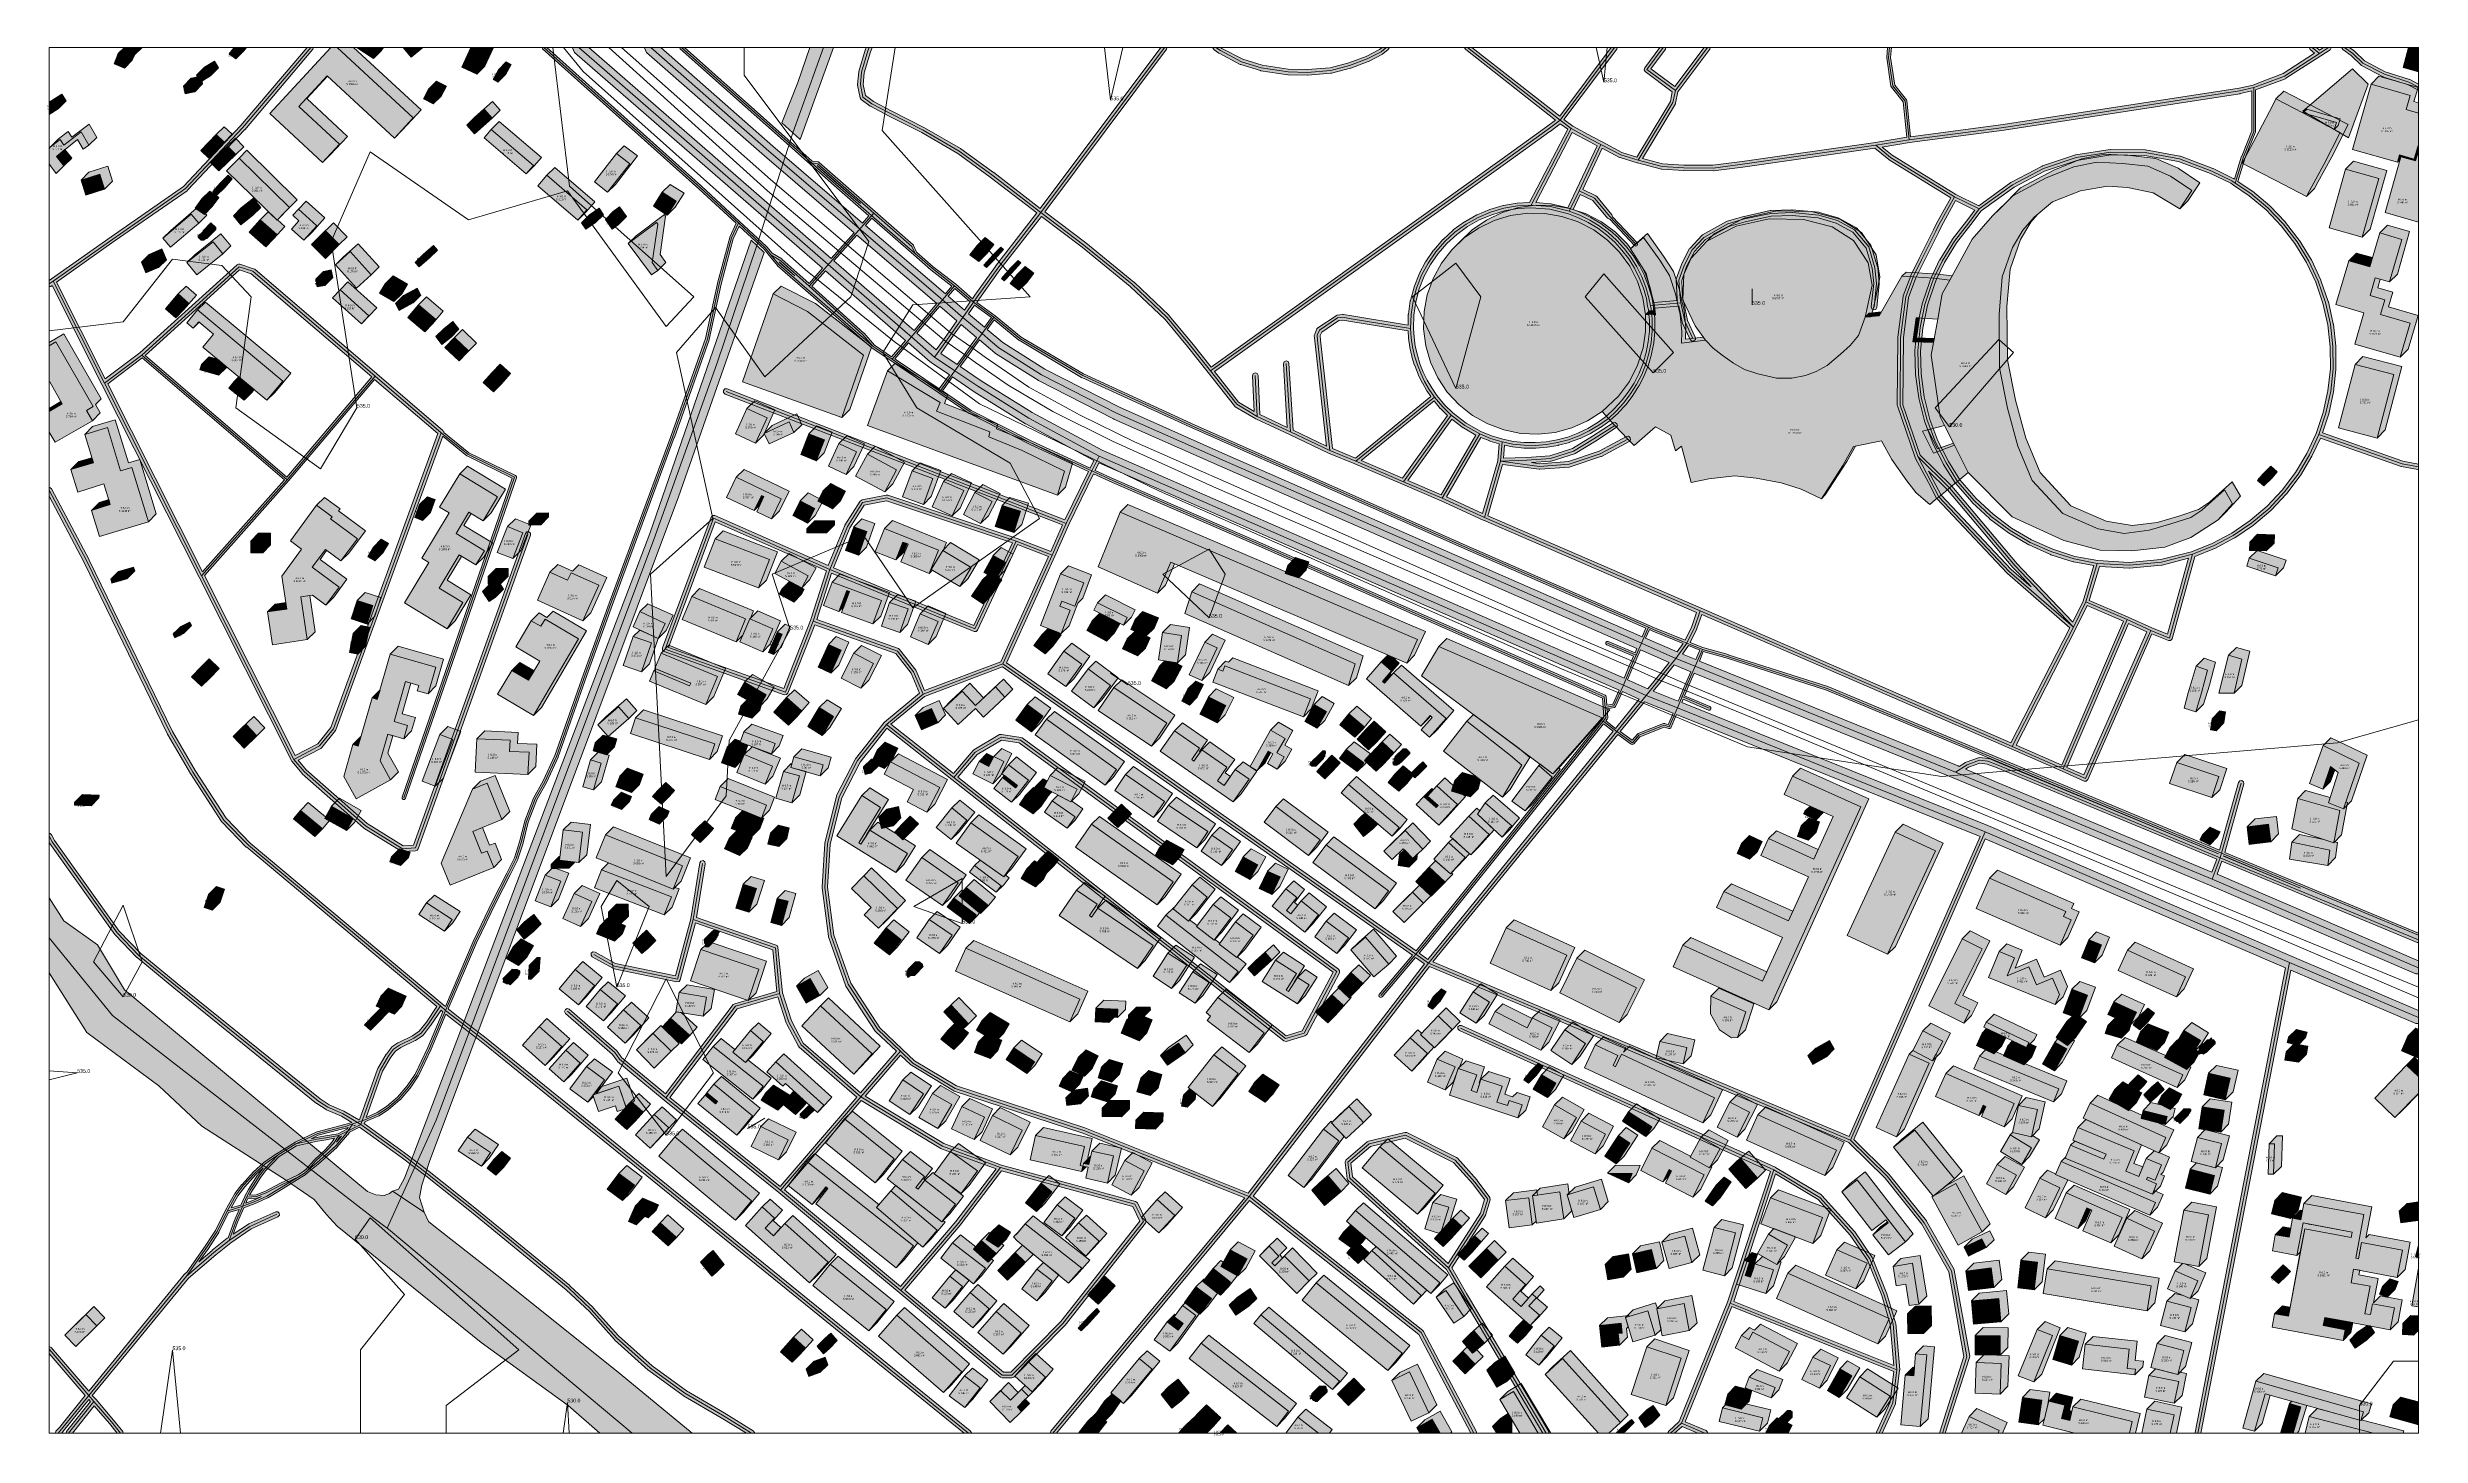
# Model space of a CAD drawing. Header units: metres. Extents: x -1 to 1275, y -1 to 745.
import ezdxf

# ---------------------------------------------------------------- set-up
doc = ezdxf.new("R2010")
doc.units = ezdxf.units.M
doc.header["$MEASUREMENT"] = 0
for name, color, linetype, lineweight, true_color in [('TPX_BUILDING_AREAS_TEXT', 7, 'CONTINUOUS', 0, 0x000000), ('TPX_BUILDING_HEIGHTS_TEXT', 7, 'CONTINUOUS', 0, 0x000000), ('TPX_BUILDINGS', 7, 'CONTINUOUS', 0, 0x000000), ('TPX_BUILDINGS_HATCH', 7, 'CONTINUOUS', 0, 0xf0f0f0), ('TPX_BUILDINGS_SHADOWS_HATCH', 7, 'CONTINUOUS', 0, 0x000000), ('TPX_BUILDINGS_SHADOWS_OUTLINES', 7, 'CONTINUOUS', 0, 0x000000), ('TPX_CONTOUR_LINES_5M', 7, 'CONTINUOUS', 0, 0x969696), ('TPX_CONTOUR_LINES_5M_TEXT', 7, 'CONTINUOUS', 0, 0x000000), ('TPX_FRAME_PROJECT', 7, 'CONTINUOUS', 0, 0x000000), ('TPX_RAILWAYS_AXES', 7, 'CONTINUOUS', 0, 0x464646), ('TPX_ROADS_AXES', 7, 'CONTINUOUS', 0, 0x323232), ('TPX_ROADS_CONTOURS', 7, 'CONTINUOUS', 0, 0x646464), ('TPX_ROADS_HATCH', 7, 'CONTINUOUS', 0, 0xc8c8c8), ('TPX_WATERWAYS', 7, 'CONTINUOUS', 0, 0x7aafdf), ('TPX_WATERWAYS_HATCH', 7, 'CONTINUOUS', 0, 0x7aafdf)]:
    doc.layers.add(name, color=color, linetype=linetype, lineweight=lineweight, true_color=true_color)
doc.styles.add('TPX_TEXTE', font='arial.ttf')

msp = doc.modelspace()

# ---------------------------------------------------------------- hatches: boundary and pattern name
at = {"layer": 'TPX_BUILDINGS_HATCH'}
for points in [[(37.2, 741.4), (35, 735.9), (40.5, 733.6), (42.8, 739.1), (37.2, 741.4)], [(50, 744.7), (41.6, 744.7), (45.8, 740.5), (50, 744.7)], [(98.7, 743.7), (96.8, 741.3), (100.3, 738.5), (102.2, 740.9), (98.7, 743.7)], [(151.4, 744.7), (118.6, 709.2), (147, 682.8), (156.1, 692.7), (134.3, 712.9), (149.5, 729.4), (185.6, 695.9), (195.7, 706.9), (154.9, 744.7), (151.4, 744.7)], [(165.7, 744.7), (165.6, 744.4), (174.3, 738.7), (178.2, 744.7), (165.7, 744.7)], [(200.9, 744.7), (190.3, 744.7), (194.7, 739.5), (200.9, 744.7)], [(226.7, 744.7), (221.9, 734), (230, 730.3), (236.5, 744.7), (226.7, 744.7)], [(1268.3, 744.7), (1265.4, 733.9), (1273.6, 731.6), (1273.6, 744.7), (1268.3, 744.7)], [(84.6, 733.1), (79.2, 729.8), (81.5, 726.2), (86.8, 729.5), (84.6, 733.1)], [(241.5, 732.7), (238.7, 727.5), (241.3, 726), (244.1, 731.3), (241.5, 732.7)], [(0, 713.7), (0, 708.7), (4.9, 711.7), (2.6, 715.3), (0, 713.7)], [(77.3, 725), (72.2, 723.8), (73.1, 719.7), (78.3, 720.9), (77.3, 725)], [(204, 722.3), (201.3, 717), (206.5, 714.3), (209.3, 719.5), (204, 722.3)], [(1187.8, 699.4), (1178.9, 682.5), (1182.3, 680.7), (1196.6, 673.4), (1213.5, 664.5), (1215.2, 667.9), (1222.8, 681.7), (1231.6, 699), (1228.4, 700.6), (1211.5, 709.5), (1197, 717), (1195.5, 714.1), (1187.8, 699.4)], [(1248.2, 725), (1238.1, 689.9), (1262.3, 683), (1263.4, 686.9), (1271.4, 684.7), (1273.6, 692.3), (1273.6, 709.4), (1267, 711.3), (1269.2, 718.9), (1248.2, 725)], [(234, 711.4), (224.5, 703), (228.7, 698.3), (238.2, 706.6), (234, 711.4)], [(1218.4, 707.5), (1211.5, 709.5), (1228.4, 700.6), (1229.5, 704.3), (1218.4, 707.5)], [(0, 690.4), (0, 682.2), (0.7, 681), (3.8, 676.9), (7.9, 681), (3.9, 686.1), (15.2, 695.2), (18.3, 690.1), (21.4, 692.1), (17.3, 699.3), (8, 692.2), (6, 695.3), (0.8, 691.3), (0, 690.4)], [(89.8, 697.9), (81.6, 689.3), (85.9, 685.1), (94.1, 693.8), (89.8, 697.9)], [(95.9, 691.7), (86.8, 682.9), (91.2, 678.3), (100.3, 687.1), (95.9, 691.7)], [(237.7, 700.6), (233.8, 696.1), (256.5, 676.7), (260.4, 681.3), (237.7, 700.6)], [(1264.2, 685.9), (1255.7, 655.9), (1273.6, 650.8), (1273.6, 689), (1272.1, 683.7), (1264.2, 685.9)], [(27.2, 676.6), (17.2, 673.3), (19.8, 665.3), (29.8, 668.6), (27.2, 676.6)], [(102.1, 685.2), (95.4, 678.4), (122.6, 651.8), (129.2, 658.6), (102.1, 685.2)], [(305, 687.7), (293.1, 672.4), (300.2, 666.9), (312.1, 682.2), (305, 687.7)], [(1013, 586.2), (1011.7, 579.3), (1016.5, 546.2), (1018.9, 541.5), (1024.2, 530.9), (1031.6, 516.2), (1055.3, 492.5), (1083.1, 479.8), (1102.6, 474.6), (1119.6, 474.2), (1137.3, 476.2), (1151.3, 481.4), (1165.9, 490.8), (1173.7, 499.4), (1169.3, 506.9), (1157.2, 496), (1151.2, 492), (1140.6, 488.6), (1128.9, 485.2), (1115.5, 483.5), (1101.4, 485.9), (1082.5, 494.2), (1066, 512), (1058.3, 530.4), (1052.7, 550.9), (1048.5, 572.5), (1048.2, 601.2), (1049.8, 621.4), (1055.5, 637.2), (1060.9, 646.5), (1067.1, 653.4), (1076.9, 661.8), (1091.9, 667.7), (1106.4, 670.2), (1117.2, 669.5), (1131, 666.6), (1145.4, 658), (1151.9, 667.8), (1140.3, 675.5), (1128.2, 680.8), (1114.7, 682.4), (1100.7, 683.1), (1088.3, 680.6), (1073.5, 674.6), (1055.6, 664.9), (1044.6, 654.2), (1033.7, 641.7), (1021.7, 619.7), (1017.6, 612.3), (1015.2, 598.7), (1013, 586.2)], [(1234.5, 679.2), (1225.7, 647.7), (1243.4, 642.8), (1252.3, 674.3), (1234.5, 679.2)], [(92, 671.7), (88, 667.3), (90.2, 665.3), (94.2, 669.8), (92, 671.7)], [(267.6, 676), (262.7, 670.3), (284.3, 651.9), (289.1, 657.5), (267.6, 676)], [(329.5, 666.9), (324.8, 659.3), (332.3, 654.5), (337.1, 662.1), (329.5, 666.9)], [(76.4, 655.1), (61.1, 642.2), (65.2, 637.4), (80.5, 650.3), (76.4, 655.1)], [(82.1, 663.3), (78.6, 658.4), (83.5, 654.9), (87, 659.8), (82.1, 663.3)], [(105.7, 659.5), (99.1, 654.2), (103, 649.3), (109.6, 654.5), (105.7, 659.5)], [(113.5, 652.1), (107.5, 645.5), (116.5, 637.5), (122.4, 644.2), (113.5, 652.1)], [(134.3, 651.5), (130.3, 647), (137, 641.1), (144, 648.9), (134, 657.8), (131, 654.5), (134.3, 651.5)], [(291.4, 654.1), (286.1, 650.5), (288.5, 647), (293.7, 650.6), (291.4, 654.1)], [(302.4, 654.7), (299, 652.2), (302.7, 647.1), (306.1, 649.6), (302.4, 654.7)], [(326.5, 650.6), (311.3, 639.3), (323.9, 622.4), (327.3, 624.9), (324.1, 629.1), (327.2, 649.8), (326.5, 650.6)], [(739.1, 602.8), (738.8, 593.5), (740, 584.4), (742.5, 575.5), (746.5, 567.1), (751.6, 559.4), (757.9, 552.6), (765.2, 546.9), (773.3, 542.4), (782, 539.1), (791.1, 537.3), (800.4, 536.8), (809.6, 537.8), (818.6, 540.2), (827, 544), (834.8, 549), (843.6, 557.2), (849.5, 565.1), (853.9, 573.9), (856.9, 583.2), (858.2, 592.1), (858.1, 601), (856.7, 610.1), (853.8, 618.9), (849.7, 627.1), (844.2, 634.6), (837.7, 641.2), (830.3, 646.7), (822, 651), (813.2, 653.9), (804.1, 655.5), (794.8, 655.7), (785.6, 654.4), (776.7, 651.7), (768.4, 647.6), (760.7, 642.4), (754, 636), (748.4, 628.7), (744, 620.5), (740.8, 611.8), (739.1, 602.8)], [(878.8, 622.7), (878.2, 609), (884.8, 595), (890.4, 587.3), (894.6, 583), (899.4, 579.3), (905.5, 575.1), (911.4, 571.7), (918.6, 569.3), (928.5, 567), (936.8, 566.9), (944.1, 568.3), (949.8, 570.5), (955.8, 573.8), (963, 579.8), (968.1, 584.5), (972.7, 589.9), (976.2, 599.7), (977.5, 605.4), (979.9, 617), (977.8, 629), (970, 640.9), (958.4, 648.2), (943, 652.3), (924.6, 652.6), (906.8, 648.7), (891.1, 640.5), (882.7, 631.4), (878.8, 622.7)], [(88.1, 640.3), (74.1, 629.1), (79.4, 622.5), (93.4, 633.7), (88.1, 640.3)], [(80.2, 643.2), (80.2, 642.7), (81.7, 641.1), (83.2, 641.1), (84.3, 642.1), (84.8, 642.1), (85.3, 642.6), (85.3, 643.6), (82.8, 646.2), (82.8, 645.7), (80.2, 643.2)], [(148.5, 646.2), (141, 638.7), (148.5, 631.2), (156, 638.7), (148.5, 646.2)], [(498.8, 638.2), (495, 633.3), (499.8, 629.7), (503.6, 634.6), (498.8, 638.2)], [(843.6, 557.2), (834.8, 549), (838.2, 545.3), (841.6, 541.6), (848.6, 534.2), (852, 530.7), (863.6, 540.8), (871.7, 536.3), (874.3, 527.9), (877.4, 530.5), (882.7, 510.9), (892.2, 512.8), (906.1, 514.4), (917.6, 513.2), (931.1, 510.7), (941.9, 507.3), (952.7, 502.1), (964.2, 520.1), (969.9, 530.3), (985, 533.3), (990.6, 523.2), (998.6, 511.7), (1003.7, 505.4), (1010.9, 499.1), (1014, 501.7), (1015.9, 503.2), (1019.4, 506.1), (1021.6, 508), (1025.9, 511.5), (1031.6, 516.2), (1024.2, 530.9), (1013, 526.7), (1007.1, 538.4), (1018.9, 541.5), (1016.5, 546.2), (1011.7, 579.3), (1013, 586.2), (1001.8, 586.5), (1003.7, 599.4), (1015.2, 598.7), (1017.6, 612.3), (1021.7, 619.7), (1013.2, 620.7), (1002.1, 621.4), (996, 621.8), (983.7, 600.5), (976.2, 599.7), (972.7, 589.9), (968.1, 584.5), (963, 579.8), (955.8, 573.8), (949.8, 570.5), (944.1, 568.3), (936.8, 566.9), (928.5, 567), (918.6, 569.3), (911.4, 571.7), (905.5, 575.1), (899.4, 579.3), (894.6, 583), (890.4, 587.3), (877.4, 585.8), (877.7, 591.9), (876.8, 601.2), (875.4, 607.2), (874.2, 612.3), (871, 622.2), (865.8, 630.4), (857.1, 642.6), (852.9, 638.9), (850.1, 636.5), (858.5, 623.2), (863, 606.1), (863.6, 600.9), (861.5, 601.3), (858.1, 601), (858.2, 592.1), (856.9, 583.2), (853.9, 573.9), (849.5, 565.1), (843.6, 557.2)], [(1236.2, 630), (1229.3, 606.5), (1244.3, 602.1), (1239.4, 585.3), (1263.8, 578.2), (1269.2, 596.5), (1253.3, 601.1), (1255.6, 609), (1247.6, 611.3), (1250.4, 620.9), (1258, 618.7), (1264.7, 641.5), (1252.8, 645), (1247.5, 626.7), (1236.2, 630)], [(56.3, 632.2), (49.6, 629.3), (52, 623.5), (58.8, 626.4), (56.3, 632.2)], [(161.8, 635), (154, 627.9), (165.3, 615.4), (173.1, 622.4), (161.8, 635)], [(202.5, 634), (196.8, 629.2), (198.9, 626.8), (204.5, 631.6), (202.5, 634)], [(507.3, 633.1), (502.5, 627.7), (503.9, 626.4), (508.8, 631.8), (507.3, 633.1)], [(516.8, 626), (511.9, 620.6), (513.4, 619.3), (518.2, 624.7), (516.8, 626)], [(147.4, 620.9), (143.3, 620.1), (144.1, 616), (148.2, 616.8), (147.4, 620.9)], [(156.4, 614.5), (152.4, 610.1), (167.9, 596.1), (171.9, 600.5), (156.4, 614.5)], [(180.7, 617.7), (177.6, 612.6), (185.3, 608.1), (188.4, 613.2), (180.7, 617.7)], [(520.4, 622.7), (516.6, 617.8), (521.3, 614.2), (525.2, 619.1), (520.4, 622.7)], [(69.4, 612.2), (62.5, 604.3), (68.1, 599.4), (75, 607.3), (69.4, 612.2)], [(79.8, 603.6), (74.1, 596.7), (77.5, 593.8), (80.4, 597.3), (88.4, 590.6), (82.7, 583.7), (117.1, 555.1), (125.7, 565.4), (79.8, 603.6)], [(193.7, 611.1), (186.2, 607.1), (188.2, 603.3), (195.7, 607.4), (193.7, 611.1)], [(198.6, 606.4), (192.8, 599.6), (201.9, 591.9), (207.7, 598.7), (198.6, 606.4)], [(389.3, 612.2), (372.7, 564.9), (426.1, 545.8), (437.8, 579.4), (407.7, 602.8), (389.3, 612.2)], [(212.8, 593.1), (207.8, 589.3), (211.1, 585.1), (216.1, 589), (212.8, 593.1)], [(218, 588.8), (212.8, 583.4), (220.4, 576.2), (225.5, 581.6), (218, 588.8)], [(0, 549), (0, 538), (3.2, 532.5), (23.3, 544.1), (20.1, 549.6), (23.7, 551.7), (3.7, 586.4), (0, 584.3), (0, 564.8), (0.3, 564.9), (7.1, 553.1), (0, 549)], [(81.9, 574.3), (81, 571.4), (91, 568.5), (91.9, 571.3), (81.9, 574.3)], [(1239.6, 574.3), (1230.6, 540.3), (1251.5, 534.8), (1260.4, 568.9), (1239.6, 574.3)], [(99.4, 565.1), (96.6, 561.6), (104.8, 555.2), (107.6, 558.7), (99.4, 565.1)], [(238.3, 570.1), (233.3, 564.6), (238.8, 559.6), (243.8, 565.1), (238.3, 570.1)], [(450.6, 570.9), (439.9, 541.5), (542, 504.1), (545.9, 516.9), (523, 528.1), (505.1, 535.4), (505.6, 538.1), (477.1, 549.2), (478.9, 553.8), (450.6, 570.9)], [(375.1, 550.6), (369, 537), (379.8, 532.1), (386, 545.6), (375.1, 550.6)], [(23.8, 521.5), (11.7, 517.9), (15.4, 505.7), (29.5, 510.1), (32.9, 499), (22.8, 495.9), (27.1, 481.8), (53.4, 489.8), (44.4, 519), (38.4, 517.2), (31.3, 540.4), (19.2, 536.7), (23.8, 521.5)], [(397.8, 543.5), (384.4, 537.3), (387, 531.6), (400.4, 537.7), (397.8, 543.5)], [(408.4, 537), (404.1, 525.9), (412.4, 522.6), (416.8, 533.8), (408.4, 537)], [(424.6, 531.8), (418.9, 519.7), (428.4, 515.2), (434.1, 527.4), (424.6, 531.8)], [(439.9, 526.2), (433.5, 514.3), (449.3, 505.9), (455.6, 517.7), (439.9, 526.2)], [(204.1, 467.9), (191, 446.3), (214, 432.3), (222.4, 446.4), (209.7, 454.1), (220.5, 472), (229.4, 466.6), (234.1, 474.2), (218.8, 483.5), (225.7, 495), (233.4, 490.3), (241.1, 503.1), (220.7, 515.5), (209.9, 497.6), (215, 494.5), (200.3, 470.3), (204.1, 467.9)], [(369.4, 513.7), (364.2, 502.9), (379, 495.8), (382.9, 503.9), (384.2, 503.3), (380.4, 495.2), (388.4, 491.3), (393.6, 502.1), (369.4, 513.7)], [(463.9, 517.2), (458.8, 503.2), (470, 499.1), (475.1, 513.1), (463.9, 517.2)], [(480.8, 511.4), (474.7, 497.8), (485.5, 492.9), (491.7, 506.5), (480.8, 511.4)], [(1190, 515.4), (1187.1, 512), (1190.5, 509.1), (1193.4, 512.5), (1190, 515.4)], [(127.8, 442.9), (117.4, 441.3), (120.1, 423.6), (138.8, 426.5), (135.3, 449.4), (141.6, 450.3), (148.8, 445), (155.9, 454.7), (141.4, 465.3), (148.5, 474.9), (156.9, 468.7), (165.7, 480.7), (151.3, 491.3), (152.2, 492.5), (143.8, 498.7), (129.7, 479.5), (135.7, 475), (125.1, 460.6), (127.8, 442.9)], [(199.1, 499), (196.6, 492), (200.8, 490.5), (203.4, 497.5), (199.1, 499)], [(403.8, 501.1), (399.7, 493.1), (407.6, 489), (411.7, 496.9), (403.8, 501.1)], [(416, 506.2), (413.2, 500.9), (421.1, 496.7), (423.9, 502), (416, 506.2)], [(497.7, 505.5), (491.5, 493.6), (500.7, 488.8), (507, 500.7), (497.7, 505.5)], [(512.3, 498.6), (508.6, 487.2), (518.6, 484), (522.2, 495.4), (512.3, 498.6)], [(246.4, 487.2), (240.9, 473.3), (249.2, 470), (254.7, 483.9), (246.4, 487.2)], [(264.2, 490.2), (257.9, 490.1), (257.9, 488), (264.3, 488.1), (264.2, 490.2)], [(417.9, 486), (407.4, 485.9), (407.4, 483.8), (417.9, 483.9), (417.9, 486)], [(432.6, 487), (428.1, 474.4), (435.1, 471.9), (439.6, 484.6), (432.6, 487)], [(449.1, 486.2), (444.1, 473.7), (455.2, 469.3), (459, 478.9), (461.8, 477.8), (457.9, 468.2), (473.1, 462), (478.1, 474.5), (449.1, 486.2)], [(575.7, 494.9), (563.9, 465.6), (595.9, 451.5), (602.9, 468), (729.8, 413.8), (735.6, 426.6), (575.7, 494.9)], [(114.7, 479.4), (108.4, 479.3), (108.5, 473), (114.8, 473), (114.7, 479.4)], [(174.3, 476.1), (171.3, 471), (175.1, 468.7), (178.1, 473.9), (174.3, 476.1)], [(358.1, 480.7), (352.2, 465.4), (381.4, 454.2), (387.3, 469.5), (358.1, 480.7)], [(480.4, 474.4), (474.2, 464.2), (489.6, 455), (495.7, 465.2), (480.4, 474.4)], [(1183, 478.8), (1182.8, 474.4), (1191.8, 474.1), (1191.9, 478.6), (1183, 478.8)], [(41.2, 461.2), (33.1, 458.9), (33.7, 456.8), (41.8, 459.2), (41.2, 461.2)], [(242.4, 460.5), (236.1, 460.4), (236.1, 456.2), (242.4, 456.3), (242.4, 460.5)], [(269.2, 462.7), (262.5, 447.7), (286.9, 436.6), (295.5, 455.7), (280.6, 462.4), (278.7, 458.4), (269.2, 462.7)], [(393.6, 468.6), (390.1, 462), (404.6, 454.3), (408.1, 460.8), (393.6, 468.6)], [(507.5, 471.7), (502.5, 462.6), (509, 459), (514.1, 468.1), (507.5, 471.7)], [(543.7, 461.8), (532.9, 434), (544, 429.7), (548.9, 442.2), (543.3, 444.4), (544.4, 447.2), (551.3, 444.5), (556.2, 457), (543.7, 461.8)], [(665.8, 466.2), (664.5, 461.9), (671.6, 459.7), (672.9, 464), (665.8, 466.2)], [(1182.7, 470.2), (1181.3, 465.9), (1196.8, 460.7), (1198.3, 465), (1182.7, 470.2)], [(165.6, 447.5), (162.4, 437.6), (170.9, 434.8), (174.1, 444.8), (165.6, 447.5)], [(236.6, 454.6), (233, 452.3), (236.5, 447), (240, 449.3), (236.6, 454.6)], [(345.5, 449.7), (340.3, 437.3), (369.3, 425.3), (374.4, 437.7), (345.5, 449.7)], [(393.8, 453.5), (392.4, 450.9), (400.3, 446.6), (401.7, 449.2), (393.8, 453.5)], [(420.9, 457.3), (416.2, 444.7), (424.6, 441.6), (428.8, 452.8), (430.2, 452.3), (426, 441.1), (442.8, 434.9), (447.5, 447.5), (420.9, 457.3)], [(501.7, 458.5), (495.9, 449.8), (502.1, 445.6), (507.9, 454.3), (501.7, 458.5)], [(614.2, 452.2), (610.5, 440.4), (698.4, 401.8), (702.1, 413.5), (614.2, 452.2)], [(248.7, 409.9), (241.1, 397.1), (260.4, 385.7), (284.6, 426.9), (266.7, 437.5), (264.4, 433.6), (259.2, 436.6), (250.9, 422.5), (263.8, 414.9), (257.7, 404.6), (248.7, 409.9)], [(317.6, 441.5), (313.9, 433.3), (327.4, 427.1), (331.2, 435.2), (317.6, 441.5)], [(376.7, 437.6), (371.3, 425.3), (383.6, 419.9), (389, 432.2), (376.7, 437.6)], [(451.8, 446.4), (447.4, 433.7), (457.3, 430.3), (461.7, 443), (451.8, 446.4)], [(468.3, 440.3), (463, 428), (472.6, 423.9), (477.9, 436.2), (468.3, 440.3)], [(560.7, 436.6), (557.9, 431.3), (568.4, 425.6), (571.2, 430.9), (560.7, 436.6)], [(563.5, 446.3), (561.5, 442.3), (577.5, 434.3), (579.5, 438.3), (563.5, 446.3)], [(583.8, 437.3), (581.5, 431.8), (589.7, 428.4), (592.1, 433.9), (583.8, 437.3)], [(71.3, 431.7), (66.6, 429.3), (67.6, 427.4), (72.2, 429.8), (71.3, 431.7)], [(163.5, 429.8), (161.5, 419.6), (165.9, 418.7), (167.9, 428.9), (163.5, 429.8)], [(314, 428.1), (308.6, 412.6), (318.5, 409.2), (323.8, 424.7), (314, 428.1)], [(391.4, 430.5), (386.7, 419.6), (389.4, 418.4), (394.1, 429.4), (391.4, 430.5)], [(418.9, 423.8), (413.4, 411.6), (420.3, 408.5), (425.7, 420.8), (418.9, 423.8)], [(533.9, 429.2), (529.4, 423.3), (535.4, 418.8), (539.9, 424.7), (533.9, 429.2)], [(579.5, 426.9), (577, 421.5), (585.1, 417.7), (587.6, 423.1), (579.5, 426.9)], [(598.5, 430.2), (596.3, 415.5), (606.6, 413.9), (608.8, 428.7), (598.5, 430.2)], [(621.2, 425.1), (612.9, 407.6), (619.6, 404.4), (627.9, 422), (621.2, 425.1)], [(747, 422.8), (737.7, 407), (808.4, 354.4), (834.8, 384.5), (747, 422.8)], [(81.8, 411.9), (76.6, 406.5), (82, 401.4), (87.2, 406.8), (81.8, 411.9)], [(163.3, 370.1), (158.4, 352.8), (165.1, 340.9), (183.5, 351.1), (177.9, 361.3), (182, 375.6), (190.6, 373.2), (192.6, 380.3), (185.5, 382.4), (191.6, 403.9), (198.8, 401.8), (197.9, 399), (203.7, 397.3), (207.8, 411.7), (183.4, 418.6), (176.4, 394.2), (173.6, 395.1), (166.2, 369.2), (163.3, 370.1)], [(325, 409.6), (322.7, 404.1), (353.1, 391.5), (359.3, 406.7), (329, 419.2), (325.6, 410.9), (344.9, 403), (344.3, 401.6), (325, 409.6)], [(432.5, 419.1), (425.8, 405.7), (436.4, 400.4), (443.1, 413.7), (432.5, 419.1)], [(545.5, 420.2), (536.8, 408.1), (546.5, 401.2), (555.2, 413.3), (545.5, 420.2)], [(558.5, 410.7), (549.6, 398.7), (561.6, 389.8), (570.5, 401.8), (558.5, 410.7)], [(596.9, 412.1), (592.6, 404.3), (600.4, 400), (604.8, 407.8), (596.9, 412.1)], [(628.2, 410.6), (625.5, 403.6), (674.3, 384.9), (678, 394.7), (632, 412.3), (631, 409.5), (628.2, 410.6)], [(716, 414.5), (708.1, 405.4), (737.4, 380), (742.3, 385.6), (743.4, 384.6), (737.5, 377.9), (742, 374), (750.9, 384.1), (722.7, 408.6), (717.8, 403), (716.7, 403.9), (721.6, 409.6), (716, 414.5)], [(1149.9, 397.9), (1147.7, 389.7), (1153.9, 387.6), (1157, 397.8), (1160.2, 410), (1154.1, 412.1), (1149.9, 397.9)], [(1171.6, 418.1), (1166.3, 397.7), (1174.5, 397.6), (1178.7, 415.9), (1171.6, 418.1)], [(373.8, 403.5), (370.1, 397), (381.8, 390.4), (385.5, 396.8), (373.8, 403.5)], [(490.8, 398.7), (480.7, 389.4), (488.6, 380.9), (497.9, 389.5), (502.2, 384.8), (513.8, 395.5), (508.8, 401), (497.9, 391), (490.8, 398.7)], [(572.3, 400.7), (564, 388.3), (592.5, 369.2), (600.8, 381.6), (572.3, 400.7)], [(612.2, 400), (608.9, 393.3), (613, 391.3), (616.2, 398), (612.2, 400)], [(623.2, 395.7), (618.6, 386.3), (627.9, 381.7), (632.5, 391.1), (623.2, 395.7)], [(306.1, 390.4), (295, 380.6), (300.6, 374.3), (311.7, 384), (306.1, 390.4)], [(315.3, 384.5), (312.5, 376), (355, 362), (357.8, 370.5), (315.3, 384.5)], [(371.9, 390.7), (370.6, 386.4), (377.8, 384.3), (379, 388.6), (371.9, 390.7)], [(396.4, 395.3), (389.6, 387.4), (397.4, 380.5), (404.3, 388.4), (396.4, 395.3)], [(414, 389.9), (407.8, 379.7), (415.5, 375), (421.7, 385.2), (414, 389.9)], [(474.3, 389.5), (465.6, 385.7), (469, 378), (477.7, 381.8), (474.3, 389.5)], [(525.8, 391.5), (519.6, 383.1), (528, 376.9), (534.2, 385.4), (525.8, 391.5)], [(536.2, 383.7), (530.1, 375.2), (567.7, 348.2), (573.8, 356.7), (536.2, 383.7)], [(680, 391.5), (675, 382.4), (681.5, 378.8), (686.6, 387.9), (680, 391.5)], [(698.6, 386.5), (693.9, 380.7), (701.9, 374.1), (706.7, 379.8), (698.6, 386.5)], [(762.1, 382.7), (749.6, 366.5), (781.2, 341.7), (785.4, 348.8), (791.6, 358.9), (785.5, 364.1), (762.1, 382.7)], [(1162.7, 383.8), (1161.9, 377.9), (1164.9, 377.5), (1165.7, 383.4), (1162.7, 383.8)], [(105.9, 380.9), (99, 374.3), (104.9, 368.2), (111.7, 374.8), (105.9, 380.9)], [(210.1, 375.4), (200.6, 350.3), (207.6, 347.7), (217.1, 372.8), (210.1, 375.4)], [(229.9, 373.2), (229.1, 355.3), (257.4, 354), (258, 366), (247.5, 366.4), (247.8, 372.4), (229.9, 373.2)], [(293.6, 370.9), (292.4, 366.6), (299.6, 364.6), (300.8, 368.9), (293.6, 370.9)], [(373.5, 376.9), (371.5, 371.3), (388.3, 365.1), (390.3, 370.7), (373.5, 376.9)], [(605, 377.5), (597.3, 366.5), (636.4, 339.2), (645, 351.4), (637.6, 356.6), (631.7, 348), (628, 350.6), (633.1, 357.9), (619.6, 367.3), (615.4, 361.2), (614.2, 362), (618.4, 368.1), (605, 377.5)], [(656.6, 377.8), (645.6, 358.3), (649.4, 356.1), (655.3, 366.5), (657.9, 365), (655, 359.8), (660.2, 356.9), (663.9, 363.4), (660, 365.6), (664.4, 373.3), (656.6, 377.8)], [(708, 378.3), (703.1, 372.9), (709.3, 367.2), (714.3, 372.7), (708, 378.3)], [(716.5, 371.5), (707.1, 361.4), (713.3, 355.7), (722.7, 365.7), (716.5, 371.5)], [(291, 361.8), (286.9, 347.4), (292.7, 345.8), (296.8, 360.1), (291, 361.8)], [(364.5, 368.6), (361.5, 360.2), (368.6, 357.7), (371.5, 366.2), (364.5, 368.6)], [(373.7, 364.7), (369.7, 355), (384.9, 348.8), (388.9, 358.4), (373.7, 364.7)], [(400.3, 363.5), (398.7, 357.8), (414.5, 353.3), (416.1, 359.1), (400.3, 363.5)], [(440.8, 358.7), (437.8, 358), (438.7, 353.9), (441.8, 354.6), (440.8, 358.7)], [(445.2, 367.1), (442, 360.4), (448.8, 357.2), (451.9, 364), (445.2, 367.1)], [(452.3, 360.8), (448.9, 354.1), (464.7, 345.9), (461.3, 339.3), (471.9, 333.8), (478.8, 347), (452.3, 360.8)], [(499.9, 360.9), (496.6, 354.3), (507.3, 349), (513.2, 361), (507.9, 363.6), (505.2, 358.3), (499.9, 360.9)], [(512.5, 352.3), (507.9, 346.4), (517.3, 339.1), (526.5, 350.9), (515.8, 359.1), (512.2, 354.4), (520.5, 348), (519.5, 346.8), (512.5, 352.3)], [(677.8, 359.9), (677.8, 359.4), (678.8, 358.4), (680.9, 358.4), (680.9, 358.9), (681.4, 359.4), (681.4, 360.4), (681.9, 360.9), (682, 361.9), (681.4, 362.5), (680.4, 362.5), (677.8, 359.9)], [(685.4, 360.1), (681.4, 355.6), (685.8, 351.6), (689.8, 356.1), (685.4, 360.1)], [(697.2, 367.4), (693.7, 362.6), (703.2, 355.5), (706.8, 360.2), (697.2, 367.4)], [(722.5, 360.5), (722.5, 359.5), (723, 359), (724.5, 359), (725.1, 359.5), (725.6, 359.5), (727.1, 361), (727.1, 361.5), (725.1, 363.6), (723.6, 363.6), (723.6, 363.1), (723, 362.6), (723, 361), (722.5, 360.5)], [(800.8, 358.8), (786.3, 339.6), (793.4, 334.4), (808, 352.6), (800.8, 358.8)], [(1143.7, 360.5), (1139.9, 349.2), (1162.5, 341.6), (1166.3, 352.9), (1143.7, 360.5)], [(1222.4, 369.5), (1215, 349.1), (1222.2, 346), (1226.4, 358.2), (1230.5, 355.1), (1225.2, 338.8), (1233.4, 335.6), (1241.8, 360.1), (1222.4, 369.5)], [(227.6, 346.1), (210.8, 306.3), (215.5, 294.5), (239, 304), (235.4, 312.8), (232.5, 311.7), (227.7, 323.4), (243.4, 329.7), (235.5, 349.3), (227.6, 346.1)], [(306.8, 353), (304.7, 347.4), (313.1, 344.3), (315.2, 349.9), (306.8, 353)], [(327.3, 345.4), (324.4, 342.2), (329.1, 338), (332, 341.1), (327.3, 345.4)], [(360.8, 347.5), (358, 340.6), (382.9, 330.5), (385.7, 337.4), (360.8, 347.5)], [(394.7, 355.6), (390.7, 341.2), (399.3, 338.8), (403.3, 353.2), (394.7, 355.6)], [(530, 347.4), (527.9, 343.4), (534.5, 339.9), (536.6, 343.9), (530, 347.4)], [(538.1, 353.5), (534.7, 346.9), (549.2, 339.3), (552.7, 346), (538.1, 353.5)], [(578.7, 353.9), (572.8, 345.3), (593.7, 330.9), (599.6, 339.5), (578.7, 353.9)], [(698.5, 348.6), (694.6, 344.1), (721.9, 320.9), (725.8, 325.5), (698.5, 348.6)], [(723.5, 354.3), (719.8, 349.7), (725.6, 345), (729.3, 349.6), (723.5, 354.3)], [(734.2, 356.5), (731.9, 354.3), (734.1, 352.1), (736.4, 354.3), (734.2, 356.5)], [(738.9, 342.2), (734.9, 337.8), (747.1, 326.8), (757.1, 337.9), (746, 347.9), (741, 342.3), (746.6, 337.3), (745.6, 336.2), (738.9, 342.2)], [(755.6, 350.7), (753.9, 345), (763.9, 342), (765.6, 347.7), (755.6, 350.7)], [(878.2, 262.2), (873, 250.6), (924.5, 227.5), (973.9, 336.6), (937.2, 353.1), (932.7, 343.3), (959.1, 331.4), (948.7, 308.5), (924.2, 319.5), (920.2, 310.5), (945.7, 299), (935, 275.4), (900.2, 291), (896.3, 282.4), (931.8, 266.4), (921.1, 242.9), (878.2, 262.2)], [(13.7, 338.9), (13.6, 337.4), (22.6, 337.1), (22.6, 338.6), (13.7, 338.9)], [(135.1, 334.7), (131.3, 330.1), (142.8, 320.6), (146.6, 325.2), (135.1, 334.7)], [(151.8, 336.9), (148.2, 330.4), (159.8, 323.8), (163.5, 330.3), (151.8, 336.9)], [(303.3, 340.2), (302.2, 337.5), (307.7, 335.2), (308.9, 337.9), (303.3, 340.2)], [(323.7, 332.5), (322.5, 329.8), (328, 327.3), (329.2, 330.1), (323.7, 332.5)], [(436.9, 342.6), (423.5, 321), (455.1, 301.3), (461.4, 311.5), (441.2, 324.1), (436.4, 316.5), (435.2, 317.3), (447, 336.3), (436.9, 342.6)], [(452.3, 332.5), (446.1, 331.1), (447.5, 324.9), (453.7, 326.3), (452.3, 332.5)], [(485.3, 336), (476.8, 325.5), (484.9, 319), (493.4, 329.4), (485.3, 336)], [(524.9, 342.7), (521.6, 337.8), (529, 332.8), (532.4, 337.8), (524.9, 342.7)], [(539.2, 339.8), (535, 333.7), (547.2, 325.2), (551.5, 331.3), (539.2, 339.8)], [(572.2, 333.8), (569.1, 330.5), (574.5, 325.4), (577.6, 328.6), (572.2, 333.8)], [(601.8, 337.5), (595.9, 328.9), (616.9, 314.6), (622.8, 323.3), (601.8, 337.5)], [(659.4, 336.7), (653.1, 328.3), (677, 310.4), (683.3, 318.8), (659.4, 336.7)], [(771.9, 338.7), (767.8, 332.6), (781, 320.2), (785.1, 325.3), (786.2, 326.3), (785.2, 327.3), (771.9, 338.7)], [(943.7, 334.2), (943.1, 332.9), (949.7, 329.5), (950.4, 330.8), (943.7, 334.2)], [(1208.8, 341), (1205.6, 324.7), (1228.1, 317.3), (1231.3, 334.6), (1208.8, 341)], [(276.4, 324.2), (274.4, 307.9), (284.7, 306.6), (286.7, 322.9), (276.4, 324.2)], [(299, 321.6), (294, 309.2), (335.5, 292.4), (340.5, 304.8), (299, 321.6)], [(348.2, 324.9), (345.3, 321.8), (350, 317.5), (352.9, 320.6), (348.2, 324.9)], [(365.5, 319.5), (363, 314), (371.2, 310.4), (373.6, 315.9), (365.5, 319.5)], [(368.9, 330.6), (366.7, 325), (377.8, 320.7), (380, 326.2), (368.9, 330.6)], [(387.8, 322.4), (386.4, 316.6), (392.3, 315.3), (393.6, 321.1), (387.8, 322.4)], [(458.7, 327.4), (454.6, 323), (459, 318.9), (463.1, 323.3), (458.7, 327.4)], [(495.4, 328), (487.6, 317.1), (513.2, 298.9), (521, 309.9), (495.4, 328)], [(560.4, 327.2), (551.8, 315), (595.7, 284), (604.3, 296.2), (560.4, 327.2)], [(625.1, 321.4), (619.2, 312.8), (630.2, 305.1), (636.2, 313.7), (625.1, 321.4)], [(706.2, 331.2), (701.3, 327.2), (706.6, 320.7), (711.5, 324.7), (706.2, 331.2)], [(728.9, 323.8), (717.5, 312.8), (721.9, 308.3), (727.9, 314.1), (733.1, 308.8), (738.4, 313.9), (728.9, 323.8)], [(763.1, 331.6), (753.2, 320.7), (764.2, 310.8), (774.1, 321.7), (763.1, 331.6)], [(941.8, 326.3), (939.9, 320.7), (945.6, 318.7), (947.5, 324.4), (941.8, 326.3)], [(992.3, 322.9), (966.6, 267.4), (988.2, 257.4), (1014, 312.9), (992.3, 322.9)], [(1157.5, 321.5), (1156.1, 318.8), (1161.5, 316.2), (1162.8, 318.8), (1157.5, 321.5)], [(1193.1, 327.2), (1181.5, 325.8), (1182.7, 316.4), (1194.2, 317.8), (1193.1, 327.2)], [(184.1, 309.8), (183.2, 307), (188.8, 305.1), (189.7, 308), (184.1, 309.8)], [(469.1, 309.3), (460.6, 297.1), (480.2, 283.5), (488.7, 295.7), (469.1, 309.3)], [(532.9, 308.8), (530, 305.3), (535.7, 300.5), (538.6, 304), (532.9, 308.8)], [(596.7, 314.3), (594.6, 310.4), (603.8, 305.5), (605.9, 309.4), (596.7, 314.3)], [(641.9, 309.8), (637.6, 301.9), (645.5, 297.6), (649.8, 305.5), (641.9, 309.8)], [(686.4, 316.2), (679.3, 306.6), (712.9, 281.8), (720, 291.4), (686.4, 316.2)], [(725.9, 310.9), (725.1, 305), (731, 304.2), (731.8, 310.1), (725.9, 310.9)], [(752.3, 317.4), (744.4, 308.5), (753.3, 300.5), (761.2, 309.4), (752.3, 317.4)], [(909.8, 316.9), (907.4, 311.5), (914.1, 308.4), (916.6, 313.8), (909.8, 316.9)], [(1205.5, 317.6), (1204.4, 308.4), (1224.9, 305.1), (1226, 313.3), (1205.5, 317.6)], [(266.7, 299.9), (261.3, 286), (269.7, 282.8), (275, 296.7), (266.7, 299.9)], [(279.4, 305.7), (269.9, 305.6), (269.9, 303.5), (279.4, 303.6), (279.4, 305.7)], [(297, 302.8), (293.2, 293), (330.7, 278.5), (334.5, 288.2), (297, 302.8)], [(373.1, 295), (369.1, 282.2), (376.2, 279.9), (380.3, 292.7), (373.1, 295)], [(437.9, 299.5), (431.3, 292.7), (441.9, 282.4), (438.2, 278.6), (445.8, 271.3), (456.1, 281.9), (437.9, 299.5)], [(497.5, 305), (494.8, 301.5), (509.1, 290.7), (511.8, 294.2), (497.5, 305)], [(525.5, 303.2), (522.5, 298.1), (530.2, 293.6), (533.2, 298.7), (525.5, 303.2)], [(614.4, 294.6), (604.3, 281.7), (612.5, 275.2), (622.6, 288.1), (614.4, 294.6)], [(655, 302.1), (650.5, 292.7), (657.2, 289.5), (661.7, 298.9), (655, 302.1)], [(741.8, 304.1), (734.6, 296.5), (743, 288.5), (750.3, 296.2), (741.8, 304.1)], [(1043, 298.3), (1035.9, 281.9), (1081, 262.2), (1086.9, 275.8), (1082.9, 277.6), (1084.1, 280.4), (1043, 298.3)], [(85.7, 289.5), (83.4, 282.5), (87.6, 281.1), (89.9, 288.2), (85.7, 289.5)], [(202.9, 285), (198.8, 278.7), (212.6, 269.8), (216.6, 276.1), (202.9, 285)], [(282.3, 290.1), (276.2, 276.5), (285.7, 272.2), (291.8, 285.8), (282.3, 290.1)], [(391.4, 287.4), (387.9, 274.5), (393.7, 272.9), (397.2, 285.9), (391.4, 287.4)], [(486.4, 287.5), (482.8, 282.8), (494.7, 273.8), (498.3, 278.5), (486.4, 287.5)], [(493, 293.3), (489.2, 288.7), (500.7, 279.3), (504.5, 283.9), (493, 293.3)], [(552.3, 291.8), (543, 278.2), (585, 249.7), (593.4, 262.1), (563.8, 282.2), (560.4, 277.3), (559.2, 278.1), (563.4, 284.3), (552.3, 291.8)], [(625.7, 284.1), (616.7, 272.2), (626.2, 265), (635.2, 276.9), (625.7, 284.1)], [(664.8, 292.5), (657.4, 283.2), (675, 269.3), (682.4, 278.6), (673, 286), (667.5, 279), (665.1, 280.9), (670.7, 287.9), (664.8, 292.5)], [(732.9, 290.7), (722.4, 280.3), (728.4, 274.4), (738.8, 284.8), (732.9, 290.7)], [(256.3, 274.4), (251.4, 270.5), (255.3, 265.5), (260.3, 269.5), (256.3, 274.4)], [(296, 272.5), (294.3, 268.3), (303.9, 264.4), (305.6, 268.5), (296, 272.5)], [(307.1, 280), (300.7, 280), (300.8, 273.6), (307.1, 273.7), (307.1, 280)], [(449.9, 271.6), (443.5, 263.4), (451.7, 257), (458.1, 265.2), (449.9, 271.6)], [(473.1, 276.1), (466.4, 266.2), (478.7, 257.8), (485.4, 267.6), (473.1, 276.1)], [(600.3, 278.3), (595.8, 272.4), (634.6, 242.2), (639.2, 248.1), (600.3, 278.3)], [(637.7, 274.8), (628.9, 262.8), (638.5, 255.7), (647.3, 267.7), (637.7, 274.8)], [(686.5, 275.1), (680.3, 266.7), (692.2, 257.8), (698.4, 266.2), (686.5, 275.1)], [(783.3, 271.6), (774.7, 252.6), (807.2, 237.8), (815.9, 256.8), (783.3, 271.6)], [(249.6, 261.5), (245.9, 255), (252.4, 251.3), (256.1, 257.8), (249.6, 261.5)], [(317, 266.1), (313.8, 263.3), (318.7, 257.8), (321.9, 260.5), (317, 266.1)], [(350.4, 260), (344.7, 243), (375.8, 232.5), (381.5, 249.4), (350.4, 260)], [(352.3, 265.5), (352.3, 263.4), (352.8, 262.9), (352.8, 261.4), (354.4, 261.4), (354.4, 261.9), (354.9, 262.4), (354.9, 262.9), (355.4, 263.4), (355.4, 264.4), (355.9, 264.9), (355.9, 265.4), (355.4, 265.4), (354.9, 265.9), (352.9, 266), (352.3, 265.5)], [(492.8, 260.6), (487.3, 248.3), (548.7, 221), (554.1, 233.3), (492.8, 260.6)], [(601.4, 258), (593.4, 245.5), (603.4, 239), (611.5, 251.5), (601.4, 258)], [(653.9, 258.1), (644.4, 249.7), (647.9, 245.8), (657.3, 254.2), (653.9, 258.1)], [(707.7, 266.5), (699.7, 259.7), (712.1, 245.2), (720.1, 252.1), (707.7, 266.5)], [(821.3, 255.3), (812, 236.6), (844, 220.6), (853.3, 239.3), (821.3, 255.3)], [(1028.4, 265.6), (1010.5, 229.6), (1029.2, 220.3), (1032.5, 226.9), (1024.5, 230.9), (1039.1, 260.3), (1028.4, 265.6)], [(1048.2, 258.8), (1042.5, 244.9), (1078.4, 230.3), (1080.7, 235.8), (1077, 244.5), (1068.3, 240.9), (1064.2, 250.6), (1052.5, 245.7), (1056.5, 255.4), (1048.2, 258.8)], [(1096.4, 265.1), (1092.5, 255.4), (1099.5, 252.7), (1103.3, 262.4), (1096.4, 265.1)], [(1117.2, 259.6), (1112.2, 248.7), (1143.5, 234.5), (1148.4, 245.3), (1117.2, 259.6)], [(244.3, 244.5), (244.3, 242.5), (244.8, 242), (245.3, 242), (245.8, 241.4), (247.3, 241.4), (247.8, 240.9), (247.9, 241.4), (248.4, 241.9), (248.4, 242.4), (248.9, 243), (248.9, 244), (248.4, 244.5), (247.9, 244.5), (247.4, 245), (244.8, 245), (244.3, 244.5)], [(258.1, 251.4), (257.7, 244), (259.2, 243.9), (259.6, 251.4), (258.1, 251.4)], [(282.7, 249.1), (274.1, 238.8), (284.5, 230.2), (293.1, 240.6), (282.7, 249.1)], [(409.1, 244.4), (401.8, 240.3), (407, 231.1), (414.3, 235.2), (409.1, 244.4)], [(461, 248.1), (461, 246), (461.5, 245.5), (461.5, 245), (462, 245), (463.1, 246), (465.1, 246), (465.7, 246.5), (465.1, 247), (465.1, 247.5), (463.6, 249.1), (461.6, 249.1), (462.1, 248.6), (461.6, 248.1), (461, 248.1)], [(614.8, 248), (607.4, 236.7), (616.1, 231), (623.5, 242.2), (614.8, 248)], [(659.3, 254.2), (652.1, 242.8), (671, 230.8), (677.4, 240.9), (671.1, 244.9), (666.3, 237.3), (665, 238.1), (670.6, 247), (659.3, 254.2)], [(699.8, 247.5), (692.7, 239.7), (698.9, 234), (706.1, 241.8), (699.8, 247.5)], [(178.3, 234.9), (175.8, 229.4), (185.4, 225.2), (187.8, 230.6), (178.3, 234.9)], [(296.3, 238.4), (288.7, 229.2), (298, 221.6), (305.5, 230.8), (296.3, 238.4)], [(338.6, 236.8), (336.9, 226.5), (351.6, 224), (353.3, 234.3), (338.6, 236.8)], [(414.7, 229.7), (404.7, 218.9), (432.5, 193), (442.5, 203.8), (414.7, 229.7)], [(484.9, 230), (481, 226.4), (490.4, 216.4), (494.3, 220), (484.9, 230)], [(628.3, 234.2), (621.9, 226), (624.3, 224.1), (622.5, 221.8), (645, 204.6), (653.2, 215.2), (628.3, 234.2)], [(689.5, 235.6), (681, 226.2), (687.3, 220.5), (695.8, 229.9), (689.5, 235.6)], [(744.2, 234.6), (741.1, 229.5), (743.6, 227.9), (746.7, 233), (744.2, 234.6)], [(765.5, 237.2), (758.3, 225.8), (767.2, 220.3), (774.3, 231.7), (765.5, 237.2)], [(893.3, 234.9), (893.1, 225.3), (897.9, 216.8), (904.3, 212.5), (907.6, 212.6), (912.1, 226.4), (893.3, 234.9)], [(1087.4, 238.6), (1082.7, 225.9), (1091.1, 222.9), (1095.8, 235.4), (1087.4, 238.6)], [(1109.9, 231.8), (1106.7, 225), (1118.9, 219.4), (1122.1, 226.2), (1109.9, 231.8)], [(175.4, 225.5), (169.6, 219.4), (172.7, 216.5), (178.5, 222.6), (175.4, 225.5)], [(263.4, 218.5), (254.4, 208.5), (266.7, 197.6), (275.6, 207.7), (263.4, 218.5)], [(308.7, 227.5), (300.2, 218.1), (309.6, 209.6), (318.1, 219), (308.7, 227.5)], [(334, 223.1), (329.8, 218.4), (339.9, 209.2), (344.2, 213.9), (334, 223.1)], [(501.5, 221.7), (498.5, 216.6), (508.8, 210.5), (511.8, 215.7), (501.5, 221.7)], [(562.6, 228.4), (562.3, 221), (569.7, 220.7), (569.8, 222.2), (565.3, 222.3), (565.4, 223.8), (574.3, 223.4), (574.5, 227.9), (562.6, 228.4)], [(579.2, 221.9), (576.3, 215), (585.9, 210.9), (588.8, 217.8), (579.2, 221.9)], [(587.7, 224.7), (580.2, 224.7), (580.3, 223.2), (587.7, 223.2), (587.7, 224.7)], [(746.6, 224.2), (737.2, 214.3), (744.8, 207), (754.3, 217), (746.6, 224.2)], [(777.3, 226.6), (773.9, 219.9), (801.9, 205.8), (807.9, 217.8), (797.3, 223.2), (794.6, 217.8), (777.3, 226.6)], [(1041.3, 220.9), (1040, 218.2), (1062.9, 207.3), (1064.2, 210), (1041.3, 220.9)], [(1084.7, 221.2), (1078.9, 212.6), (1085, 208.4), (1090.9, 217), (1084.7, 221.2)], [(1106.6, 219.1), (1105.3, 214.8), (1113.9, 212.3), (1115.2, 216.6), (1106.6, 219.1)], [(1123.9, 224.2), (1120.2, 219.5), (1123.8, 216.7), (1127.4, 221.5), (1123.9, 224.2)], [(277.7, 205.8), (268.8, 195.7), (276.7, 188.8), (285.5, 198.9), (277.7, 205.8)], [(324.6, 214.9), (315.7, 206), (325.3, 196.2), (334.3, 205.2), (324.6, 214.9)], [(357, 207.8), (351.4, 200.8), (378.3, 179.5), (383.9, 186.5), (357, 207.8)], [(377.1, 216.3), (367.5, 204.8), (374.3, 199.1), (383.9, 210.5), (377.1, 216.3)], [(483.1, 216.4), (479.4, 211.7), (486.4, 206.1), (490.1, 210.8), (483.1, 216.4)], [(499.4, 210.1), (497.4, 204.5), (505.8, 201.4), (507.8, 207), (499.4, 210.1)], [(518.5, 207), (514.4, 200.8), (525.6, 193.3), (529.7, 199.6), (518.5, 207)], [(607.1, 209.5), (597.5, 202.9), (601.1, 197.7), (610.7, 204.3), (607.1, 209.5)], [(731.6, 212.5), (723.1, 203.1), (732.5, 194.6), (741, 204), (731.6, 212.5)], [(814.7, 216.8), (807.3, 205.6), (818.6, 198.2), (825.9, 209.4), (814.7, 216.8)], [(831.1, 208.6), (825.4, 196.4), (889, 166.7), (895.3, 180.2), (845.3, 203.6), (842.1, 196.8), (840.8, 197.5), (843.3, 202.9), (831.1, 208.6)], [(865.8, 210.4), (863.8, 201.7), (878.4, 198.5), (880.3, 207.2), (865.8, 210.4)], [(952.7, 206.9), (945.4, 202.7), (948, 198.1), (955.4, 202.3), (952.7, 206.9)], [(1007.3, 216.2), (1001.8, 205.6), (1012.4, 200.1), (1017.9, 210.7), (1007.3, 216.2)], [(1039.1, 215), (1036, 208.3), (1045.4, 203.9), (1048.6, 210.6), (1039.1, 215)], [(1052.9, 208.2), (1050.5, 202.7), (1061.5, 198), (1063.8, 203.5), (1052.9, 208.2)], [(1078.1, 210.2), (1071.5, 198.5), (1078, 194.8), (1084.6, 206.6), (1078.1, 210.2)], [(1111.6, 208.5), (1108.6, 201.7), (1143.9, 185.7), (1147, 192.5), (1111.6, 208.5)], [(1124.2, 215.7), (1121.9, 210.2), (1133, 205.7), (1135.2, 211.2), (1124.2, 215.7)], [(1140, 207.1), (1137.1, 201.9), (1148.9, 195.4), (1151.7, 200.6), (1140, 207.1)], [(1147.5, 216.4), (1143.7, 210), (1152.6, 204.6), (1156.5, 211), (1147.5, 216.4)], [(1155.5, 205.6), (1155.5, 204.1), (1156, 203.6), (1156.5, 204.1), (1157.6, 204.1), (1158.1, 203.6), (1159.1, 204.6), (1159.6, 204.6), (1160.1, 205.1), (1160.1, 206.1), (1159.1, 207.1), (1158.6, 207.1), (1158.1, 207.6), (1158.1, 208.2), (1157.1, 207.1), (1156, 207.2), (1156, 206.1), (1155.5, 205.6)], [(1202.5, 204.9), (1201.8, 200.5), (1209.2, 199.3), (1209.9, 203.8), (1202.5, 204.9)], [(1203.8, 212.8), (1203, 209.9), (1208.8, 208.4), (1209.5, 211.3), (1203.8, 212.8)], [(1268, 213.3), (1264.5, 205.5), (1273.6, 201.5), (1273.6, 210.9), (1268, 213.3)], [(288.9, 197), (280, 185), (289.6, 177.9), (298.5, 189.9), (288.9, 197)], [(390.7, 199.6), (385.8, 194.2), (394.4, 186.4), (395.8, 187.9), (413, 172.4), (416.5, 176.3), (390.7, 199.6)], [(553.1, 201.8), (549.8, 195.1), (556.5, 191.8), (559.8, 198.4), (553.1, 201.8)], [(565.8, 196.6), (564, 190.9), (571.1, 188.6), (572.9, 194.3), (565.8, 196.6)], [(626.1, 203.3), (612.3, 185.7), (625.3, 175.6), (639.1, 193.2), (626.1, 203.3)], [(746.2, 200.9), (740.9, 188.6), (750.5, 184.5), (755.8, 196.8), (746.2, 200.9)], [(757.5, 195.9), (752.7, 181.7), (789.5, 169.4), (791.9, 176.5), (784.8, 178.8), (783.9, 176), (778.2, 177.9), (781.1, 186.4), (769.7, 190.2), (767.4, 183.1), (764.5, 184.1), (767.4, 192.6), (757.5, 195.9)], [(796.3, 194.6), (792.8, 189.8), (795.3, 188), (798.8, 192.9), (796.3, 194.6)], [(802.2, 192.6), (797.7, 184.9), (805.4, 180.4), (809.9, 188.1), (802.2, 192.6)], [(999.8, 203.7), (982.2, 164.2), (993.1, 159.3), (1010.7, 198.8), (999.8, 203.7)], [(1019.5, 193.2), (1014.1, 180.9), (1037.3, 170.7), (1039.7, 176.2), (1041.1, 175.6), (1038.7, 170.1), (1051, 164.7), (1056.4, 177.1), (1019.5, 193.2)], [(1037.6, 202.6), (1034.7, 195.8), (1077.5, 178.1), (1080.3, 185), (1037.6, 202.6)], [(1160.8, 193.4), (1158.2, 181.8), (1169.8, 179.1), (1172.5, 190.8), (1160.8, 193.4)], [(1267.2, 197.7), (1250.1, 180.1), (1261, 169.6), (1273.6, 182.6), (1273.6, 191.6), (1267.2, 197.7)], [(306.3, 186.5), (292.3, 181.8), (295.4, 172.8), (304.4, 175.9), (305.4, 172.9), (310.4, 174.5), (306.3, 186.5)], [(352.6, 181.7), (348.8, 177.1), (369.6, 160.1), (378.1, 170.5), (357.3, 187.5), (353.5, 182.9), (359.3, 178.2), (358.3, 177), (352.6, 181.7)], [(385.2, 182.8), (382.8, 179), (391.7, 173.5), (394, 177.3), (385.2, 182.8)], [(398.2, 181.5), (394.3, 177), (401.2, 171.2), (405, 175.7), (398.2, 181.5)], [(459, 189.8), (451.5, 178.6), (462.7, 171.2), (470.1, 182.4), (459, 189.8)], [(474.9, 182.6), (467.5, 169.6), (477.8, 163.7), (485.2, 176.6), (474.9, 182.6)], [(544.7, 190.5), (542.9, 186.4), (549.8, 183.5), (551.6, 187.7), (544.7, 190.5)], [(553.9, 181.2), (546.6, 180.2), (547.1, 176), (554.5, 177), (553.9, 181.2)], [(561.5, 185), (560.2, 180.7), (568.8, 178.1), (570.1, 182.4), (561.5, 185)], [(586.8, 190.7), (584.7, 183.5), (591.8, 181.4), (594, 188.5), (586.8, 190.7)], [(609.8, 181.6), (608.8, 175.7), (611.7, 175.2), (612.7, 181.1), (609.8, 181.6)], [(648.2, 188.6), (644.9, 183.6), (653.7, 177.9), (656.9, 182.9), (648.2, 188.6)], [(1110.4, 184.6), (1107.4, 179.4), (1117.7, 173.4), (1120.7, 178.6), (1110.4, 184.6)], [(1118.8, 188.4), (1116.9, 186.1), (1121.5, 182.3), (1123.4, 184.6), (1118.8, 188.4)], [(1129.3, 184.5), (1126.1, 181.9), (1129.5, 177.8), (1132.7, 180.5), (1129.3, 184.5)], [(1135.5, 181.3), (1133.5, 177.3), (1140.2, 174), (1142.2, 178), (1135.5, 181.3)], [(312.8, 178.2), (304.3, 168.8), (310.6, 163.2), (319.1, 172.6), (312.8, 178.2)], [(325.3, 171.2), (315.3, 160.3), (323.1, 153.1), (333.1, 164), (325.3, 171.2)], [(403.8, 171.4), (403.8, 170.9), (404.3, 170.4), (404.3, 169.9), (404.8, 169.4), (405.3, 169.4), (405.8, 168.9), (406.4, 169.4), (406.9, 169.4), (408.4, 170.9), (408.4, 171.9), (407.9, 172.4), (406.9, 172.4), (406.4, 171.9), (405.9, 171.9), (405.4, 172.4), (405.9, 173), (405.4, 173), (403.8, 171.4)], [(427.5, 168.9), (417.3, 156), (444, 134.6), (454.3, 147.4), (427.5, 168.9)], [(490.7, 175.6), (485.1, 163.5), (497.2, 157.8), (502.9, 169.9), (490.7, 175.6)], [(507.1, 170.7), (500.5, 157.3), (516.6, 149.5), (523.1, 162.8), (507.1, 170.7)], [(566.1, 174.7), (566, 170.2), (576.5, 170), (576.6, 174.5), (566.1, 174.7)], [(584.2, 168.2), (584, 163.7), (594.5, 163.4), (594.6, 167.9), (584.2, 168.2)], [(698.6, 175.5), (689.4, 166.8), (697.3, 158.3), (706.5, 167), (698.6, 175.5)], [(809.3, 176.4), (802.7, 164.7), (814.3, 158.1), (821, 169.7), (809.3, 176.4)], [(823.5, 167.7), (817.9, 157.1), (831.1, 150.1), (836.7, 160.7), (823.5, 167.7)], [(849, 172.6), (845.8, 167.6), (858.4, 159.5), (861.6, 164.6), (849, 172.6)], [(903.4, 177.8), (896.7, 164.5), (907.4, 159.1), (914.1, 172.5), (903.4, 177.8)], [(918.6, 171.1), (912.5, 157.5), (954.6, 138.5), (960.8, 152.1), (918.6, 171.1)], [(1058.6, 176.1), (1055.4, 161.5), (1065.6, 159.3), (1068.8, 173.9), (1058.6, 176.1)], [(1097.1, 177.3), (1093.4, 169.2), (1134.1, 150.6), (1137.8, 158.8), (1097.1, 177.3)], [(1125.6, 173.4), (1124.5, 169.1), (1137.5, 165.9), (1138.6, 170.2), (1125.6, 173.4)], [(1143.4, 170), (1142.3, 169), (1143.8, 167.4), (1144.4, 167.4), (1145.4, 166.4), (1145.9, 166.9), (1145.9, 167.4), (1146.4, 167.9), (1146.4, 168.4), (1146.9, 168.9), (1146.9, 169.4), (1146.4, 169.9), (1143.4, 170)], [(1157.4, 175.4), (1155.6, 163.6), (1167.4, 161.8), (1169.2, 173.6), (1157.4, 175.4)], [(224.9, 159.1), (219.9, 151.7), (232.4, 143.4), (237.3, 150.9), (224.9, 159.1)], [(336.3, 159.2), (327.7, 148.8), (368.9, 114.5), (377.5, 124.8), (336.3, 159.2)], [(382.5, 164.8), (377.3, 154), (392, 146.9), (397.2, 157.6), (382.5, 164.8)], [(530.3, 160), (527.3, 146.9), (555, 140.6), (555.6, 143.5), (554.2, 143.9), (556.5, 154.1), (530.3, 160)], [(685, 163.4), (666.1, 138.5), (674.4, 132.1), (693.3, 157.1), (685, 163.4)], [(715.4, 153.9), (705.8, 142.5), (735.5, 117.6), (745.1, 129), (715.4, 153.9)], [(843.6, 160), (836.2, 148.8), (842.4, 144.7), (849.8, 155.9), (843.6, 160)], [(887.8, 158.8), (882.1, 148.3), (892.6, 142.6), (898.3, 153), (887.8, 158.8)], [(1002.9, 162.9), (991.5, 153.6), (1012.7, 127.3), (1024.2, 136.6), (1002.9, 162.9)], [(1054.2, 160.3), (1048.9, 151.3), (1060.4, 144.4), (1065.7, 153.4), (1054.2, 160.3)], [(1086.6, 154.7), (1083.8, 147.8), (1130.7, 128.5), (1132.9, 134), (1127.4, 136.3), (1128, 137.6), (1132.1, 135.9), (1135.5, 144.2), (1127.3, 147.6), (1123.3, 138), (1116.4, 140.8), (1120.9, 151.8), (1090.6, 164.3), (1087.8, 157.4), (1105.7, 150), (1104.5, 147.3), (1086.6, 154.7)], [(1154.8, 158.9), (1151.5, 145.9), (1164.5, 142.6), (1167.8, 155.6), (1154.8, 158.9)], [(1193.3, 155.5), (1192.9, 139.1), (1195.8, 139.1), (1196.3, 155.5), (1193.3, 155.5)], [(239.1, 147.1), (235.4, 142.4), (240.1, 138.7), (243.8, 143.4), (239.1, 147.1)], [(407.4, 146), (397.2, 133.1), (410.1, 122.9), (417.5, 132.3), (418.6, 131.4), (412.1, 123.2), (455.4, 88.9), (464.7, 100.6), (407.4, 146)], [(458.8, 147.1), (450.5, 136.6), (479.9, 113.6), (487.3, 123.1), (470.8, 135.9), (467.1, 131.2), (465.9, 132.1), (470.5, 138), (458.8, 147.1)], [(484.5, 151.4), (475.8, 139.3), (490.3, 128.8), (499, 141), (484.5, 151.4)], [(556, 145), (555.6, 143.5), (558.6, 142.9), (557.2, 137.1), (568.9, 134.4), (572.2, 149), (560.5, 151.6), (558.9, 144.3), (556, 145)], [(578.2, 146.6), (571.2, 133.5), (581.7, 127.9), (588.7, 141), (578.2, 146.6)], [(861.6, 153.1), (855.6, 141.1), (867.5, 135), (870.9, 141.7), (872.2, 141), (868.9, 134.3), (883.5, 126.9), (889.6, 138.9), (861.6, 153.1)], [(909.4, 147.4), (903, 141.9), (912, 131.5), (918.4, 137), (909.4, 147.4)], [(1047.2, 144.4), (1041.4, 134), (1051.8, 128.2), (1057.6, 138.6), (1047.2, 144.4)], [(1081.5, 145.9), (1078.5, 139), (1129.2, 117.2), (1132.2, 124), (1081.5, 145.9)], [(1151, 141.9), (1148.5, 131.7), (1161.5, 128.4), (1164, 138.5), (1151, 141.9)], [(306.2, 139.6), (300, 131.2), (308.3, 125), (314.6, 133.3), (306.2, 139.6)], [(452.4, 130.3), (444.7, 121.2), (469.7, 99.9), (477.4, 109), (452.4, 130.3)], [(533.2, 134.3), (524.9, 123.7), (530.8, 119.1), (539.1, 129.7), (533.2, 134.3)], [(687.7, 138), (678.8, 130.5), (685.6, 122.4), (694.5, 129.9), (687.7, 138)], [(812, 129.7), (797.4, 127.5), (799.6, 112.9), (814.2, 115.1), (812, 129.7)], [(830.2, 132.3), (816, 128), (819.7, 115.9), (833.9, 120.2), (830.2, 132.3)], [(851, 139.6), (837.7, 139.8), (849, 134.5), (851, 139.6)], [(896.1, 133.3), (890.3, 124.6), (894.1, 122.1), (899.8, 130.8), (896.1, 133.3)], [(972, 136.2), (963.6, 129.7), (979.8, 108.9), (987.3, 114.7), (988.6, 113.1), (980.3, 106.6), (988.7, 95.8), (997.9, 102.9), (972, 136.2)], [(1025, 134.1), (1012.1, 127), (1026.3, 101.1), (1039.2, 108.2), (1025, 134.1)], [(1070.1, 137.1), (1062.3, 121), (1073.1, 115.8), (1080.8, 131.9), (1070.1, 137.1)], [(1084.2, 129.1), (1078.3, 115.4), (1090.6, 110), (1095.3, 121), (1098.1, 119.8), (1093.3, 108.8), (1108.3, 102.3), (1114.3, 115.9), (1084.2, 129.1)], [(315, 121.9), (311.5, 113.7), (315.6, 111.9), (317.9, 117.4), (322.1, 115.7), (323.2, 118.4), (315, 121.9)], [(383.3, 121.6), (374.4, 111.6), (408.8, 80.7), (418.7, 91.8), (395.4, 112.7), (389.4, 106.1), (385, 110.1), (390, 115.6), (383.3, 121.6)], [(541.8, 122.7), (534.7, 113.2), (544.3, 106), (551.4, 115.6), (541.8, 122.7)], [(595.7, 125.5), (587.2, 116.1), (596.5, 107.6), (605.1, 116.9), (595.7, 125.5)], [(702.2, 119.6), (697.4, 113.9), (742.7, 75.1), (747.6, 80.8), (702.2, 119.6)], [(743.9, 124), (739.5, 109.8), (748, 107.2), (752.4, 121.4), (743.9, 124)], [(754.6, 115.5), (744.7, 104.6), (749.4, 100.3), (759.3, 111.3), (754.6, 115.5)], [(795.5, 126.5), (782.9, 125), (784.8, 110.3), (797.3, 111.9), (795.5, 126.5)], [(925.4, 126.5), (920.2, 112.5), (948.1, 102), (953.3, 115.9), (925.4, 126.5)], [(1116.9, 115.5), (1110, 100.5), (1124.9, 93.7), (1131.8, 108.6), (1116.9, 115.5)], [(1147.6, 119.9), (1142.3, 92.1), (1155.5, 89.6), (1160.8, 117.4), (1147.6, 119.9)], [(1196.4, 125.1), (1194.6, 117.9), (1204.8, 115.4), (1206.5, 122.7), (1196.4, 125.1)], [(1196.3, 64.2), (1195, 56.9), (1233.1, 49.7), (1234.2, 55.6), (1222.5, 57.8), (1223.3, 62.2), (1258.5, 55.6), (1260.7, 67.3), (1249, 69.5), (1247.9, 63.7), (1244.9, 64.2), (1247.7, 78.9), (1237.4, 80.8), (1238.8, 88.1), (1262.2, 83.7), (1265, 98.4), (1243, 102.5), (1241.4, 93.7), (1239.9, 94), (1244.3, 117.5), (1212, 123.5), (1210.4, 114.7), (1206, 115.5), (1204.1, 105.3), (1196.7, 106.6), (1195.1, 97.9), (1208.3, 95.4), (1211.6, 113), (1238, 108), (1237.4, 105.1), (1212.5, 109.8), (1203.7, 62.8), (1196.3, 64.2)], [(1272.7, 120.5), (1263.3, 119.3), (1264.1, 113), (1273.5, 114.2), (1272.7, 120.5)], [(328.4, 113.1), (324.1, 108.4), (332.8, 100.6), (337, 105.3), (328.4, 113.1)], [(485.7, 102.3), (479.3, 94.1), (496.9, 80.3), (503.3, 88.6), (485.7, 102.3)], [(501.1, 103.6), (496.9, 98.9), (504.7, 91.9), (509, 96.6), (501.1, 103.6)], [(506.2, 107.8), (503.8, 104), (510.1, 100), (512.5, 103.8), (506.2, 107.8)], [(520.5, 107.5), (518.4, 105.5), (520.4, 103.4), (547.9, 80.6), (555.2, 88.7), (524.6, 112.5), (520.5, 107.5)], [(553.4, 113), (546.4, 105.1), (557.3, 95.2), (564.4, 103.1), (553.4, 113)], [(695.8, 108), (693.3, 104.4), (701.9, 98.4), (704.4, 102.1), (695.8, 108)], [(766.2, 106), (757.3, 95.9), (760.7, 92.9), (769.6, 103), (766.2, 106)], [(879.2, 105.9), (867, 102.6), (870.8, 88.4), (883, 91.7), (879.2, 105.9)], [(895, 110.6), (889, 87.5), (900.6, 84.6), (906.6, 107.7), (895, 110.6)], [(924.2, 107), (918.3, 96.6), (928.7, 90.7), (934.5, 101.1), (924.2, 107)], [(1039, 104.5), (1029.5, 100), (1031.7, 95.2), (1041.2, 99.7), (1039, 104.5)], [(352.7, 93.8), (350.2, 91.8), (356.2, 84.4), (358.6, 86.4), (352.7, 93.8)], [(419.8, 90.9), (410.5, 79.3), (440.6, 54.9), (450, 66.5), (419.8, 90.9)], [(519.3, 97), (509.9, 87.4), (515.2, 82.2), (524.7, 91.8), (519.3, 97)], [(634.8, 98.6), (629.8, 89.5), (639, 84.5), (644, 93.7), (634.8, 98.6)], [(655.9, 100.5), (650.6, 95.3), (670.7, 75.1), (677.4, 81.8), (664, 95.2), (658.8, 90), (657.3, 91.5), (661.1, 95.2), (655.9, 100.5)], [(698.9, 98.4), (697.5, 96.9), (703.7, 91.2), (705.1, 92.8), (698.9, 98.4)], [(711, 98.1), (706.8, 93.4), (733.4, 69.3), (737.6, 74), (711, 98.1)], [(772.6, 99.3), (763.2, 89.7), (769.6, 83.4), (779, 93), (772.6, 99.3)], [(782.5, 89.7), (772.7, 78.6), (796.2, 57.8), (801.1, 63.4), (795.5, 68.4), (799.5, 72.8), (797.2, 74.8), (791.3, 68.1), (786.8, 72), (793.7, 79.9), (782.5, 89.7)], [(844.7, 92.1), (836.4, 90.7), (837.9, 82.4), (846.2, 83.8), (844.7, 92.1)], [(861.4, 98.7), (851.1, 96.3), (853.5, 86.1), (863.8, 88.4), (861.4, 98.7)], [(911.3, 92.8), (907.1, 80), (922.8, 75), (926.9, 87.8), (916.9, 91), (914.6, 83.9), (911.8, 84.8), (914.1, 91.9), (911.3, 92.8)], [(960.9, 98.5), (954.9, 84.9), (971.2, 77.6), (977.3, 91.3), (960.9, 98.5)], [(1001.6, 91.3), (991.2, 89.6), (992.8, 79.2), (998, 80), (999.8, 68.6), (1005, 69.4), (1001.6, 91.3)], [(1059.9, 93), (1058.2, 78.1), (1067.1, 77.1), (1068.8, 91.9), (1059.9, 93)], [(1273.6, 101.1), (1272.1, 94.7), (1273.6, 94.3), (1273.6, 101.1)], [(484.1, 84.4), (474.7, 72.8), (481.7, 67.2), (491, 78.8), (484.1, 84.4)], [(531, 88.2), (522.8, 77.5), (531, 71.1), (539.2, 81.8), (531, 88.2)], [(563.3, 79.9), (558.3, 74.4), (563.9, 69.4), (568.9, 74.9), (563.3, 79.9)], [(616.5, 78.6), (610.3, 70.2), (618.6, 63.9), (624.9, 72.3), (616.5, 78.6)], [(625.7, 88.5), (620.2, 81.5), (629.6, 74.1), (635.1, 81.2), (625.7, 88.5)], [(681.1, 80.7), (673.5, 71.4), (719.7, 33.7), (727.3, 42.9), (681.1, 80.7)], [(750.8, 76.6), (745.6, 73), (755.1, 59.1), (760.4, 62.7), (750.8, 76.6)], [(934.7, 86), (928.6, 72.4), (983, 48), (989.1, 61.6), (934.7, 86)], [(1044, 88.8), (1030.4, 87.1), (1031.8, 76.6), (1045.4, 78.3), (1044, 88.8)], [(1074.1, 88.3), (1071.9, 75.1), (1127.8, 65.8), (1130, 79.1), (1074.1, 88.3)], [(1142.8, 87.2), (1138.7, 77.6), (1151, 72.3), (1155.1, 81.9), (1142.8, 87.2)], [(1196.7, 86.2), (1194.5, 83.9), (1198.4, 80.4), (1200.6, 82.7), (1196.7, 86.2)], [(1254.3, 78.8), (1252.7, 74.6), (1256.9, 73), (1258.5, 77.2), (1254.3, 78.8)], [(1273.6, 88.7), (1270.1, 68.4), (1273.6, 67.8), (1273.6, 88.7)], [(495.1, 75.5), (486.4, 65.3), (496.6, 56.6), (505.3, 66.8), (495.1, 75.5)], [(509, 65.4), (499.2, 54.1), (512.8, 42.4), (522.5, 53.7), (509, 65.4)], [(601, 59.8), (594, 50.1), (602.4, 44), (616.4, 63.3), (609.2, 68.6), (604.8, 62.5), (609.6, 59), (607, 55.4), (601, 59.8)], [(641.4, 73.4), (634.4, 68.7), (637.9, 63.4), (644.9, 68.2), (641.4, 73.4)], [(859.4, 65.8), (847.3, 62.1), (851.3, 49), (863.4, 52.7), (859.4, 65.8)], [(878.9, 69.6), (864.3, 66.8), (867.1, 52.3), (881.6, 55.1), (878.9, 69.6)], [(1007.5, 64.1), (999, 64.1), (999.1, 53.5), (1007.5, 53.6), (1007.5, 64.1)], [(1048, 72.4), (1033.3, 71.1), (1034.4, 58.5), (1049.1, 59.8), (1048, 72.4)], [(1138.4, 70.9), (1135, 57.9), (1148, 54.5), (1151.4, 67.5), (1138.4, 70.9)], [(19.8, 63.7), (8.5, 52.6), (14.4, 46.6), (25.7, 57.7), (19.8, 63.7)], [(400.2, 51.5), (393.1, 43.7), (399.4, 38.1), (406.4, 45.9), (400.2, 51.5)], [(455.7, 63.4), (445.9, 52.1), (480.8, 21.8), (490.6, 33), (455.7, 63.4)], [(558.9, 62.6), (553.2, 56.4), (554.8, 55), (560.5, 61.2), (558.9, 62.6)], [(651.4, 63.5), (647.6, 58.9), (689.9, 23.4), (693.7, 28), (651.4, 63.5)], [(766.1, 54.8), (759.7, 49.3), (765.2, 42.9), (771.6, 48.4), (766.1, 54.8)], [(788.6, 56.7), (784.8, 52.1), (789.4, 48.3), (793.2, 52.8), (788.6, 56.7)], [(802.1, 52.6), (793.8, 42.1), (800.8, 36.5), (809.1, 47), (802.1, 52.6)], [(845, 59.1), (833.4, 57.8), (834.7, 46.2), (844.2, 47.3), (843.5, 53.6), (845.6, 53.8), (845, 59.1)], [(909.8, 52.5), (906.3, 45.9), (930, 33.3), (935.6, 43.9), (915.8, 54.3), (913.7, 50.4), (909.8, 52.5)], [(1035.4, 52.5), (1035.3, 42.1), (1048.7, 41.9), (1048.8, 52.3), (1035.4, 52.5)], [(1068.6, 55.7), (1058.5, 30.8), (1066.8, 27.5), (1076.9, 52.4), (1068.6, 55.7)], [(1080.9, 52.4), (1077.1, 39.6), (1087.1, 36.6), (1090.9, 49.5), (1080.9, 52.4)], [(1242.8, 54.2), (1236.7, 50), (1239.7, 45.7), (1245.7, 49.9), (1242.8, 54.2)], [(1265.3, 59), (1265, 53), (1270.9, 52.6), (1271.3, 58.6), (1265.3, 59)], [(416, 49.5), (412.8, 46.7), (416.2, 42.7), (419.5, 45.5), (416, 49.5)], [(526.2, 38.5), (519.1, 30.7), (528.5, 22.2), (535.6, 30), (526.2, 38.5)], [(586, 40.1), (570.8, 21.7), (577.6, 16), (592.9, 34.3), (586, 40.1)], [(619.2, 48.4), (612.8, 40.2), (659.9, 3.6), (666.3, 11.8), (619.2, 48.4)], [(759.9, 43.8), (754.6, 38.7), (761.2, 31.9), (766.5, 37), (759.9, 43.8)], [(813.6, 40.1), (804.2, 31.6), (832.8, 0), (838.4, 0), (844.7, 5.7), (813.6, 40.1)], [(858.9, 46.3), (850.5, 20.8), (869, 14.8), (877.3, 40.3), (858.9, 46.3)], [(948.1, 40.9), (942.2, 28.8), (951.6, 24.2), (957.5, 36.3), (948.1, 40.9)], [(997.8, 31.2), (995.4, 4.4), (1005.8, 3.5), (1009.3, 42.1), (1003.3, 42.6), (1002.3, 30.8), (997.8, 31.2)], [(1094.5, 47.8), (1093, 34.5), (1121.2, 31.4), (1121.5, 34.3), (1117.1, 34.8), (1118.2, 45.2), (1094.5, 47.8)], [(1133.1, 48.2), (1129.8, 35.2), (1144.3, 31.5), (1147.6, 44.5), (1133.1, 48.2)], [(412.9, 36.5), (406.9, 34.4), (408.4, 30.4), (414.3, 32.6), (412.9, 36.5)], [(492.1, 30.8), (483.9, 20.1), (492.2, 13.8), (500.4, 24.4), (492.1, 30.8)], [(731.3, 32.9), (721.8, 28.3), (732.2, 6.4), (741.7, 10.9), (731.3, 32.9)], [(778.3, 37), (772.9, 33.8), (778.2, 24.7), (783.7, 27.9), (778.3, 37)], [(913.9, 30), (911.7, 24.4), (925.6, 19), (927.8, 24.5), (913.9, 30)], [(962.6, 34.5), (955.9, 22.9), (962.3, 19.2), (969, 30.8), (962.6, 34.5)], [(973.3, 30.2), (966.1, 18.9), (982.5, 8.5), (989.7, 19.8), (973.3, 30.2)], [(1035.9, 37.9), (1035.3, 21.5), (1048.7, 21), (1049.4, 37.4), (1035.9, 37.9)], [(1128.7, 31), (1126.3, 19.3), (1142.4, 16.1), (1144.8, 27.8), (1128.7, 31)], [(1186.2, 27.9), (1179.2, 2.6), (1185.5, 1), (1191.2, 21.2), (1242.7, 6.8), (1244.1, 11.5), (1186.2, 27.9)], [(511.5, 22.9), (505.6, 17), (516.7, 5.8), (522.7, 11.7), (520.5, 14), (526.5, 19.9), (522.7, 23.7), (516.8, 17.7), (511.5, 22.9)], [(567.4, 17.1), (562.3, 9.8), (567.3, 6.4), (572.3, 13.8), (567.4, 17.1)], [(602.6, 24.7), (597.7, 20.8), (603.6, 13.4), (608.5, 17.3), (602.6, 24.7)], [(678.2, 20.1), (678.1, 18.6), (678.7, 18.6), (679.7, 17.5), (680.2, 17.5), (680.7, 17), (681.7, 17), (682.8, 18), (682.8, 19), (682.3, 19.5), (682.3, 20.6), (681.8, 21.1), (678.7, 21.1), (678.7, 20.6), (678.2, 20.1)], [(697.2, 25.3), (692.6, 21), (698.4, 14.9), (703, 19.2), (697.2, 25.3)], [(787.1, 22.4), (779.8, 18.1), (790.6, 0), (800.4, 0), (787.1, 22.4)], [(899.5, 13.6), (897.7, 6.3), (919.4, 1), (921.2, 8.3), (899.5, 13.6)], [(902.4, 21), (900.8, 15.2), (909.5, 12.9), (911, 18.7), (902.4, 21)], [(1060.8, 19.2), (1058.9, 5.9), (1069.3, 4.4), (1071.1, 17.7), (1060.8, 19.2)], [(1074.9, 17.2), (1071.7, 4.2), (1089, 0), (1118.3, 0), (1119.8, 6.3), (1087.9, 14.1), (1086.2, 6.8), (1081.8, 7.9), (1083.6, 15.1), (1074.9, 17.2)], [(1127.7, 12.9), (1124.9, 0), (1140.2, 0), (1142.3, 9.8), (1127.7, 12.9)], [(1204.3, 15.9), (1199.5, 0), (1206.2, 0), (1210.5, 14.2), (1204.3, 15.9)], [(1260, 15.2), (1258.2, 8.8), (1273.6, 4.5), (1273.6, 11.4), (1260, 15.2)], [(558.4, 6.4), (553.3, 0), (562.8, 0), (564.2, 1.8), (558.4, 6.4)], [(610.5, 3.7), (607.1, 0), (614.5, 0), (610.5, 3.7)], [(617.8, 11), (613.6, 6.3), (620.6, 0), (622.1, 0), (625.7, 4), (617.8, 11)], [(629.5, 0.1), (629.4, 0), (629.6, 0), (629.5, 0.1)], [(671.3, 8.5), (664.8, 0), (682.4, 0), (671.3, 8.5)], [(743.5, 7.5), (735.3, 2.9), (736.9, 0), (747.8, 0), (743.5, 7.5)], [(782.1, 7.6), (775.9, 3.6), (778.2, 0), (782, 0), (782.1, 7.6)], [(846.5, 3), (842.8, 0), (846.1, 0), (847.8, 1.4), (846.5, 3)], [(858, 10.7), (854.5, 8.3), (858, 3.1), (861.5, 5.4), (858, 10.7)], [(924.7, 4), (922.7, 0), (932.7, 0), (924.7, 4)], [(929.2, 5.9), (929.2, 4.4), (929.7, 3.9), (932.2, 3.9), (932.8, 4.4), (932.8, 7.4), (932.3, 7.4), (931.8, 8), (930.2, 8), (929.7, 7.5), (929.7, 6.4), (929.2, 5.9)], [(1032.1, 8.9), (1028, 0), (1047.7, 0), (1048.3, 1.4), (1032.1, 8.9)], [(1214.9, 9), (1212.7, 0), (1249.5, 0), (1214.9, 9)]]:
    msp.add_hatch(color=256, dxfattribs=at).paths.add_polyline_path(points)
at = {"layer": 'TPX_BUILDINGS_SHADOWS_HATCH'}
for points in [[(40.5, 744.7), (37.2, 741.4), (42.8, 739.1), (40.5, 733.6), (44.7, 737.9), (45.9, 740.6), (45.8, 740.5), (41.6, 744.7), (40.5, 744.7)], [(99.7, 744.7), (98.7, 743.7), (102.2, 740.9), (100.3, 738.5), (104.6, 742.8), (106.1, 744.7), (99.7, 744.7)], [(163.7, 744.7), (154.9, 744.7), (195.7, 706.9), (185.6, 695.9), (189.8, 700.2), (200, 711.1), (163.7, 744.7)], [(178.2, 744.7), (174.3, 738.7), (178.5, 742.9), (179.7, 744.7), (178.2, 744.7)], [(236.5, 744.7), (230, 730.3), (234.2, 734.6), (238.9, 744.7), (236.5, 744.7)], [(76.4, 728.1), (72.2, 723.8), (77.3, 725), (78.3, 720.9), (82.5, 725.2), (82.2, 726.6), (81.5, 726.2), (79.8, 728.9), (76.4, 728.1)], [(83.5, 734), (79.2, 729.8), (84.6, 733.1), (86.8, 729.5), (91.1, 733.7), (88.9, 737.3), (83.5, 734)], [(149.5, 729.4), (134.3, 712.9), (156.1, 692.7), (147, 682.8), (151.3, 687.1), (160.4, 696.9), (138.5, 717.2), (149.6, 729.2), (149.5, 729.4)], [(244.1, 731.3), (241.3, 726), (245.5, 730.3), (248.4, 735.5), (245.7, 737), (241.5, 732.7), (244.1, 731.3)], [(1252.4, 729.2), (1248.2, 725), (1269.2, 718.9), (1267, 711.3), (1273.6, 709.4), (1273.6, 714.9), (1271.2, 715.6), (1273.4, 723.2), (1252.4, 729.2)], [(0, 715.2), (0, 713.7), (2.6, 715.3), (4.9, 711.7), (9.1, 716), (6.9, 719.6), (0, 715.2)], [(208.3, 726.5), (204, 722.3), (209.3, 719.5), (206.5, 714.3), (210.8, 718.5), (213.6, 723.8), (208.3, 726.5)], [(228.8, 707.3), (224.5, 703), (234, 711.4), (238.2, 706.6), (242.4, 710.9), (238.3, 715.6), (228.8, 707.3)], [(1201.2, 721.2), (1197, 717), (1211.5, 709.5), (1218.4, 707.5), (1229.5, 704.3), (1228.4, 700.6), (1231.6, 699), (1222.8, 681.7), (1215.2, 667.9), (1213.5, 664.5), (1217.7, 668.8), (1219.5, 672.2), (1227.1, 685.9), (1235.8, 703.3), (1232.7, 704.9), (1215.8, 713.7), (1201.2, 721.2)], [(0, 690.5), (0, 690.4), (0.8, 691.3), (6, 695.3), (8, 692.2), (17.3, 699.3), (21.4, 692.1), (25.6, 696.3), (21.6, 703.5), (12.3, 696.4), (10.2, 699.5), (5.1, 695.5), (0.9, 691.5), (0, 690.5)], [(94.1, 693.8), (85.9, 685.1), (90.1, 689.4), (98.4, 698), (94.1, 702.1), (89.8, 697.9), (94.1, 693.8)], [(242, 704.9), (237.7, 700.6), (260.4, 681.3), (256.5, 676.7), (260.8, 681), (264.6, 685.5), (242, 704.9)], [(1213.6, 711.6), (1211.5, 709.5), (1218.4, 707.5), (1229.5, 704.3), (1228.4, 700.6), (1230.5, 702.8), (1231.6, 706.4), (1220.5, 709.6), (1213.6, 711.6)], [(8.5, 689.8), (3.9, 686.1), (7.9, 681), (12.2, 685.2), (8.5, 689.8)], [(91.1, 687.1), (86.8, 682.9), (95.9, 691.7), (100.3, 687.1), (104.6, 691.3), (100.2, 695.9), (91.1, 687.1)], [(106.3, 689.4), (102.1, 685.2), (129.2, 658.6), (122.6, 651.8), (126.8, 656.1), (133.4, 662.8), (106.3, 689.4)], [(312.1, 682.2), (300.2, 666.9), (304.5, 671.1), (316.3, 686.5), (309.2, 691.9), (305, 687.7), (312.1, 682.2)], [(1264.8, 686.5), (1264.2, 685.9), (1272.1, 683.7), (1273.6, 689), (1273.6, 691.5), (1273.3, 691.5), (1271.4, 684.7), (1264.8, 686.5)], [(1273.6, 692.3), (1271.4, 684.7), (1272.8, 686.1), (1273.6, 689), (1273.6, 692.3)], [(21.4, 677.6), (17.2, 673.3), (27.2, 676.6), (29.8, 668.6), (34.1, 672.8), (31.5, 680.8), (21.4, 677.6)], [(271.8, 680.2), (267.6, 676), (289.1, 657.5), (284.3, 651.9), (288.5, 656.1), (293.3, 661.8), (271.8, 680.2)], [(1048.9, 658.4), (1044.6, 654.2), (1055.6, 664.9), (1073.5, 674.6), (1088.3, 680.6), (1100.7, 683.1), (1114.7, 682.4), (1128.2, 680.8), (1140.3, 675.5), (1151.9, 667.8), (1145.4, 658), (1149.6, 662.3), (1156.1, 672), (1144.5, 679.8), (1132.4, 685), (1118.9, 686.7), (1105, 687.3), (1092.5, 684.9), (1077.7, 678.8), (1059.8, 669.2), (1048.9, 658.4)], [(1238.8, 683.5), (1234.5, 679.2), (1252.3, 674.3), (1243.4, 642.8), (1247.7, 647), (1256.6, 678.5), (1238.8, 683.5)], [(1263.4, 686.9), (1262.3, 683), (1263.8, 684.5), (1264.2, 685.9), (1265, 685.7), (1265.6, 686.3), (1263.4, 686.9)], [(86.4, 667.5), (82.1, 663.3), (87, 659.8), (83.5, 654.9), (87.7, 659.2), (91.2, 664), (86.4, 667.5)], [(94.2, 669.8), (90.2, 665.3), (94.5, 669.5), (98.4, 674), (96.2, 676), (92, 671.7), (94.2, 669.8)], [(103.3, 658.5), (99.1, 654.2), (105.7, 659.5), (109.6, 654.5), (113.9, 658.7), (109.9, 663.7), (103.3, 658.5)], [(333.8, 671.1), (329.5, 666.9), (337.1, 662.1), (332.3, 654.5), (336.6, 658.8), (341.4, 666.3), (333.8, 671.1)], [(65.4, 646.4), (61.1, 642.2), (76.4, 655.1), (80.5, 650.3), (84.8, 654.5), (83.9, 655.5), (83.5, 654.9), (79.1, 658.1), (65.4, 646.4)], [(117.8, 656.4), (113.5, 652.1), (122.4, 644.2), (116.5, 637.5), (120.7, 641.8), (126.7, 648.4), (122.7, 652), (122.6, 651.8), (119.2, 655.1), (117.8, 656.4)], [(138.2, 662), (134, 657.8), (144, 648.9), (137, 641.1), (141.3, 645.3), (148.2, 653.1), (138.2, 662)], [(290.4, 654.7), (286.1, 650.5), (291.4, 654.1), (293.7, 650.6), (298, 654.8), (295.6, 658.3), (290.4, 654.7)], [(303.2, 656.5), (299, 652.2), (302.4, 654.7), (306.1, 649.6), (310.4, 653.8), (306.7, 659), (303.2, 656.5)], [(315.6, 643.5), (311.3, 639.3), (326.5, 650.6), (327.2, 649.8), (324.1, 629.1), (327.3, 624.9), (331.5, 629.1), (328.4, 633.4), (331.4, 654), (330.8, 654.9), (315.6, 643.5)], [(758.3, 640.2), (754, 636), (760.7, 642.4), (768.4, 647.6), (776.7, 651.7), (785.6, 654.4), (794.8, 655.7), (804.1, 655.5), (813.2, 653.9), (822, 651), (830.3, 646.7), (837.7, 641.2), (844.2, 634.6), (849.7, 627.1), (853.8, 618.9), (856.7, 610.1), (858.1, 601), (861.5, 601.3), (862.4, 601.1), (862.4, 605.2), (861.1, 613.3), (860.4, 616), (858.1, 623.1), (856, 627.1), (850.1, 636.5), (850.2, 636.5), (848.5, 638.9), (842, 645.5), (834.5, 651), (826.3, 655.2), (817.5, 658.2), (808.3, 659.8), (799, 659.9), (789.8, 658.6), (781, 655.9), (772.6, 651.9), (765, 646.6), (758.3, 640.2)], [(895.3, 644.7), (891.1, 640.5), (906.8, 648.7), (924.6, 652.6), (943, 652.3), (958.4, 648.2), (970, 640.9), (977.8, 629), (979.9, 617), (977.5, 605.4), (976.2, 599.7), (979, 600), (980.5, 604), (981.7, 609.6), (984.1, 621.3), (982.1, 633.2), (974.3, 645.2), (962.7, 652.4), (947.3, 656.6), (928.8, 656.8), (911.1, 653), (895.3, 644.7)], [(1049.8, 621.4), (1048.2, 601.2), (1048.5, 572.5), (1052.7, 550.9), (1058.3, 530.4), (1066, 512), (1082.5, 494.2), (1101.4, 485.9), (1115.5, 483.5), (1128.9, 485.2), (1140.6, 488.6), (1151.2, 492), (1157.2, 496), (1169.3, 506.9), (1173.7, 499.4), (1165.9, 490.8), (1170.1, 495), (1177.9, 503.6), (1173.5, 511.2), (1161.4, 500.3), (1155.4, 496.3), (1144.8, 492.8), (1133.2, 489.4), (1119.8, 487.8), (1105.7, 490.1), (1086.7, 498.4), (1070.2, 516.3), (1062.6, 534.7), (1057, 555.1), (1052.7, 576.8), (1052.4, 605.4), (1054.1, 625.6), (1059.7, 641.5), (1065.2, 650.8), (1069, 655.1), (1067.1, 653.4), (1060.9, 646.5), (1055.5, 637.2), (1049.8, 621.4)], [(78.3, 633.3), (74.1, 629.1), (88.1, 640.3), (93.4, 633.7), (97.6, 638), (92.3, 644.5), (78.3, 633.3)], [(82.8, 645.8), (80.2, 643.2), (82.8, 645.7), (82.8, 645.8)], [(87, 650.5), (82.8, 646.2), (85.3, 643.6), (85.3, 642.6), (89.6, 646.9), (89.6, 647.9), (87, 650.5)], [(82.8, 646.2), (82.8, 645.8), (82.8, 645.8), (82.8, 646.2)], [(145.3, 643), (141, 638.7), (148.5, 646.2), (156, 638.7), (160.2, 642.9), (152.8, 650.4), (145.3, 643)], [(158.2, 632.1), (154, 627.9), (161.8, 635), (173.1, 622.4), (177.4, 626.7), (166.1, 639.2), (158.2, 632.1)], [(201.1, 633.5), (196.8, 629.2), (202.5, 634), (204.5, 631.6), (208.8, 635.8), (206.7, 638.2), (201.1, 633.5)], [(503.1, 642.5), (498.8, 638.2), (503.6, 634.6), (499.8, 629.7), (504, 633.9), (507.8, 638.8), (503.1, 642.5)], [(852.3, 638.6), (850.1, 636.5), (852.9, 638.9), (857.1, 642.6), (865.8, 630.4), (871, 622.2), (874.2, 612.3), (875.4, 607.2), (876.8, 601.2), (877.7, 591.9), (877.4, 585.8), (890.4, 587.3), (889.1, 589), (879.6, 587.9), (879.8, 594.1), (878.9, 603.3), (877.5, 609.3), (876.4, 614.4), (873.1, 624.3), (867.9, 632.5), (859.2, 644.7), (855, 641), (852.3, 638.6)], [(1257, 649.2), (1252.8, 645), (1264.7, 641.5), (1258, 618.7), (1262.3, 622.9), (1268.9, 645.8), (1257, 649.2)], [(53.8, 633.5), (49.6, 629.3), (56.3, 632.2), (58.8, 626.4), (63.1, 630.6), (60.6, 636.4), (53.8, 633.5)], [(147.5, 624.3), (143.3, 620.1), (147.4, 620.9), (148.2, 616.8), (152.5, 621), (151.7, 625.1), (147.5, 624.3)], [(508.8, 631.8), (503.9, 626.4), (508.2, 630.7), (513, 636.1), (511.6, 637.3), (507.3, 633.1), (508.8, 631.8)], [(518.2, 624.7), (513.4, 619.3), (517.6, 623.6), (522.4, 629), (521, 630.2), (516.8, 626), (518.2, 624.7)], [(524.7, 627), (520.4, 622.7), (525.2, 619.1), (521.3, 614.2), (525.6, 618.4), (529.4, 623.3), (524.7, 627)], [(1240.4, 634.2), (1236.2, 630), (1247.5, 626.7), (1248.9, 631.8), (1240.4, 634.2)], [(75, 607.3), (68.1, 599.4), (72.3, 603.6), (79.2, 611.5), (73.6, 616.4), (69.4, 612.2), (75, 607.3)], [(160.6, 618.8), (156.4, 614.5), (171.9, 600.5), (167.9, 596.1), (172.1, 600.4), (176.1, 604.8), (160.6, 618.8)], [(184.9, 622), (180.7, 617.7), (188.4, 613.2), (185.3, 608.1), (189.6, 612.3), (192.6, 617.4), (184.9, 622)], [(190.5, 611.3), (186.2, 607.1), (193.7, 611.1), (195.7, 607.4), (199.9, 611.6), (197.9, 615.3), (190.5, 611.3)], [(393.5, 616.4), (389.3, 612.2), (407.7, 602.8), (437.8, 579.4), (426.1, 545.8), (430.4, 550.1), (442.1, 583.6), (412, 607), (393.5, 616.4)], [(998.2, 624), (996, 621.8), (1002.1, 621.4), (1013.2, 620.7), (1021.7, 619.7), (1022.9, 621.9), (1015.3, 622.8), (1004.2, 623.5), (998.2, 624)], [(1250.4, 620.9), (1247.6, 611.3), (1255.6, 609), (1253.3, 601.1), (1269.2, 596.5), (1263.8, 578.2), (1268.1, 582.5), (1273.4, 600.7), (1257.5, 605.3), (1259.8, 613.2), (1251.8, 615.5), (1253.1, 620.1), (1258, 618.7), (1250.4, 620.9)], [(84.1, 607.8), (79.8, 603.6), (125.7, 565.4), (117.1, 555.1), (121.3, 559.3), (129.9, 569.6), (84.1, 607.8)], [(202.9, 610.6), (198.6, 606.4), (207.7, 598.7), (201.9, 591.9), (206.1, 596.1), (211.9, 602.9), (202.9, 610.6)], [(860.3, 603.1), (858.1, 601), (861.5, 601.3), (863.6, 600.9), (863.3, 603.4), (860.3, 603.1)], [(978.3, 601.8), (976.2, 599.7), (983.7, 600.5), (984.9, 602.6), (978.3, 601.8)], [(0, 586.1), (0, 584.3), (3.7, 586.4), (23.7, 551.7), (20.1, 549.6), (23.3, 544.1), (27.5, 548.3), (24.9, 552.8), (28, 555.9), (8, 590.7), (0, 586.1)], [(80.4, 597.3), (77.5, 593.8), (80.7, 597), (88.4, 590.6), (80.4, 597.3)], [(212.1, 593.5), (207.8, 589.3), (212.8, 593.1), (216.1, 589), (220.3, 593.2), (217.1, 597.4), (212.1, 593.5)], [(222.2, 593.1), (218, 588.8), (225.5, 581.6), (220.4, 576.2), (224.6, 580.5), (229.8, 585.8), (222.2, 593.1)], [(1003.7, 599.4), (1001.8, 586.5), (1013, 586.2), (1013.4, 588.3), (1003.9, 588.6), (1005.5, 599.3), (1003.7, 599.4)], [(86.1, 578.5), (81.9, 574.3), (91.9, 571.3), (91, 568.5), (95.3, 572.7), (95.4, 573.1), (90.5, 577.2), (86.1, 578.5)], [(242.5, 574.4), (238.3, 570.1), (243.8, 565.1), (238.8, 559.6), (243, 563.8), (248, 569.4), (242.5, 574.4)], [(454.8, 575.1), (450.6, 570.9), (478.9, 553.8), (477.1, 549.2), (505.6, 538.1), (505.1, 535.4), (523, 528.1), (545.9, 516.9), (542, 504.1), (546.3, 508.4), (550.2, 521.2), (527.3, 532.4), (509.3, 539.7), (509.9, 542.3), (481.3, 553.4), (483.1, 558), (454.8, 575.1)], [(1243.8, 578.6), (1239.6, 574.3), (1260.4, 568.9), (1251.5, 534.8), (1255.7, 539.1), (1264.7, 573.2), (1243.8, 578.6)], [(101.9, 567.7), (99.4, 565.1), (107.6, 558.7), (104.8, 555.2), (109.1, 559.4), (110.2, 560.8), (101.9, 567.7)], [(0, 550.7), (0, 549), (7.1, 553.1), (6.3, 554.4), (0, 550.7)], [(379.4, 554.8), (375.1, 550.6), (386, 545.6), (379.8, 532.1), (384.1, 536.3), (384.4, 537.2), (384.4, 537.3), (384.6, 537.4), (390.2, 549.9), (379.4, 554.8)], [(23.4, 540.9), (19.2, 536.7), (31.3, 540.4), (38.4, 517.2), (44.4, 519), (53.4, 489.8), (57.6, 494), (48.7, 523.3), (42.6, 521.4), (35.5, 544.6), (23.4, 540.9)], [(388.6, 541.6), (384.4, 537.3), (397.8, 543.5), (400.4, 537.7), (404.7, 541.9), (402, 547.7), (388.6, 541.6)], [(412.7, 541.3), (408.4, 537), (416.8, 533.8), (412.4, 522.6), (416.7, 526.9), (421, 538), (412.7, 541.3)], [(428.9, 536), (424.6, 531.8), (434.1, 527.4), (428.4, 515.2), (432.6, 519.5), (438.3, 531.6), (428.9, 536)], [(1018.9, 541.5), (1007.1, 538.4), (1013, 526.7), (1024.2, 530.9), (1023.7, 532), (1015.1, 528.9), (1009.9, 539.1), (1018.9, 541.5)], [(15.9, 522.1), (11.7, 517.9), (23.8, 521.5), (23, 524.2), (15.9, 522.1)], [(444.1, 530.4), (439.9, 526.2), (455.6, 517.7), (449.3, 505.9), (453.5, 510.1), (459.9, 521.9), (444.1, 530.4)], [(964.2, 520.1), (952.7, 502.1), (954.8, 504.2), (966.4, 522.2), (971, 530.5), (969.9, 530.3), (964.2, 520.1)], [(224.9, 519.7), (220.7, 515.5), (241.1, 503.1), (233.4, 490.3), (237.6, 494.6), (245.3, 507.3), (224.9, 519.7)], [(373.6, 517.9), (369.4, 513.7), (393.6, 502.1), (388.4, 491.3), (392.7, 495.6), (397.8, 506.3), (373.6, 517.9)], [(420.2, 510.4), (416, 506.2), (423.9, 502), (421.1, 496.7), (425.4, 501), (428.1, 506.3), (420.2, 510.4)], [(468.2, 521.5), (463.9, 517.2), (475.1, 513.1), (470, 499.1), (474.2, 503.3), (479.4, 517.3), (468.2, 521.5)], [(485.1, 515.7), (480.8, 511.4), (491.7, 506.5), (485.5, 492.9), (489.8, 497.1), (495.9, 510.7), (485.1, 515.7)], [(1194.3, 519.6), (1190, 515.4), (1193.4, 512.5), (1190.5, 509.1), (1194.8, 513.3), (1197.7, 516.7), (1194.3, 519.6)], [(27.1, 500.1), (22.8, 495.9), (32.9, 499), (32.1, 501.7), (27.1, 500.1)], [(148, 502.9), (143.8, 498.7), (152.2, 492.5), (151.3, 491.3), (165.7, 480.7), (156.9, 468.7), (161.2, 472.9), (170, 485), (155.6, 495.6), (156.4, 496.8), (148, 502.9)], [(203.4, 503.2), (199.1, 499), (203.4, 497.5), (200.8, 490.5), (205.1, 494.7), (207.6, 501.7), (203.4, 503.2)], [(382.9, 503.9), (379, 495.8), (382.2, 499), (384.2, 503.3), (382.9, 503.9)], [(408, 505.3), (403.8, 501.1), (411.7, 496.9), (407.6, 489), (411.8, 493.2), (415.3, 499.8), (413.2, 500.9), (413.9, 502.2), (408, 505.3)], [(502, 509.8), (497.7, 505.5), (507, 500.7), (500.7, 488.8), (505, 493), (511.2, 504.9), (502, 509.8)], [(516.5, 502.8), (512.3, 498.6), (522.2, 495.4), (518.6, 484), (522.8, 488.3), (526.4, 499.7), (516.5, 502.8)], [(579.9, 499.1), (575.7, 494.9), (735.6, 426.6), (729.8, 413.8), (734, 418.1), (739.9, 430.8), (671.7, 459.9), (671.6, 459.7), (664.5, 461.9), (664.8, 462.9), (579.9, 499.1)], [(225.7, 495), (218.8, 483.5), (234.1, 474.2), (229.4, 466.6), (233.7, 470.8), (238.3, 478.5), (223, 487.7), (226.9, 494.2), (225.7, 495)], [(250.7, 491.4), (246.4, 487.2), (254.7, 483.9), (249.2, 470), (253.5, 474.3), (258.9, 488), (257.9, 488), (257.9, 488.5), (250.7, 491.4)], [(262.1, 494.4), (257.9, 490.1), (264.2, 490.2), (264.3, 488.1), (268.5, 492.4), (268.5, 494.5), (262.1, 494.4)], [(362.3, 484.9), (358.1, 480.7), (387.3, 469.5), (381.4, 454.2), (385.7, 458.4), (391.6, 473.7), (362.3, 484.9)], [(411.6, 490.2), (407.4, 485.9), (417.9, 486), (417.9, 483.9), (422.2, 488.2), (422.2, 490.3), (411.6, 490.2)], [(436.8, 491.3), (432.6, 487), (439.6, 484.6), (435.1, 471.9), (439.4, 476.2), (443.8, 488.8), (436.8, 491.3)], [(453.3, 490.4), (449.1, 486.2), (478.1, 474.5), (473.1, 462), (474.9, 463.8), (474.2, 464.2), (480.4, 474.4), (480.6, 474.3), (482.4, 478.7), (453.3, 490.4)], [(112.6, 483.6), (108.4, 479.3), (114.7, 479.4), (114.8, 473), (119, 477.3), (119, 483.6), (112.6, 483.6)], [(148.5, 474.9), (141.4, 465.3), (155.9, 454.7), (148.8, 445), (153, 449.3), (160.1, 458.9), (145.7, 469.5), (149.2, 474.3), (148.5, 474.9)], [(178.5, 480.4), (174.3, 476.1), (178.1, 473.9), (175.1, 468.7), (179.4, 473), (182.4, 478.1), (178.5, 480.4)], [(397.8, 472.8), (393.6, 468.6), (408.1, 460.8), (404.6, 454.3), (408.8, 458.5), (412.3, 465.1), (397.8, 472.8)], [(459, 478.9), (455.2, 469.3), (459.4, 473.5), (461.2, 478.1), (459, 478.9)], [(484.6, 478.7), (480.4, 474.4), (495.7, 465.2), (489.6, 455), (493.8, 459.2), (500, 469.4), (484.6, 478.7)], [(511.8, 476), (507.5, 471.7), (514.1, 468.1), (509, 459), (513.3, 463.2), (518.3, 472.4), (511.8, 476)], [(1186.8, 474.2), (1182.7, 470.2), (1198.3, 465), (1196.8, 460.7), (1201.1, 465), (1202.5, 469.2), (1187.5, 474.2), (1186.8, 474.2)], [(1187.2, 483.1), (1183, 478.8), (1191.9, 478.6), (1191.8, 474.1), (1196, 478.3), (1196.2, 482.8), (1187.2, 483.1)], [(37.3, 463.1), (33.1, 458.9), (41.2, 461.2), (41.8, 459.2), (46, 463.4), (45.4, 465.4), (37.3, 463.1)], [(220.5, 472), (209.7, 454.1), (222.4, 446.4), (214, 432.3), (218.2, 436.6), (226.7, 450.6), (213.9, 458.4), (221.7, 471.2), (220.5, 472)], [(240.3, 464.7), (236.1, 460.4), (242.4, 460.5), (242.4, 456.3), (246.7, 460.5), (246.7, 464.7), (240.3, 464.7)], [(273.5, 466.9), (269.2, 462.7), (278.7, 458.4), (280.6, 462.4), (295.5, 455.7), (286.9, 436.6), (291.2, 440.9), (299.8, 459.9), (284.8, 466.7), (281.4, 463.3), (273.5, 466.9)], [(425.1, 461.6), (420.9, 457.3), (447.5, 447.5), (442.8, 434.9), (447.1, 439.1), (451.7, 451.7), (425.1, 461.6)], [(504.7, 461.4), (501.7, 458.5), (507.9, 454.3), (502.1, 445.6), (506.3, 449.9), (512.1, 458.5), (509.7, 460.2), (509, 459), (504.7, 461.4)], [(544.4, 447.2), (543.3, 444.4), (548.9, 442.2), (544, 429.7), (548.3, 433.9), (553, 446.1), (555.6, 448.7), (560.4, 461.2), (547.9, 466.1), (543.7, 461.8), (556.2, 457), (551.3, 444.5), (544.4, 447.2)], [(602.9, 468), (595.9, 451.5), (600.2, 455.7), (604.9, 467.1), (602.9, 468)], [(670, 470.5), (665.8, 466.2), (672.9, 464), (671.6, 459.7), (675.8, 464), (677.2, 468.3), (670, 470.5)], [(140.1, 450.1), (135.3, 449.4), (138.8, 426.5), (143.1, 430.7), (140.1, 450.1)], [(169.9, 451.8), (165.6, 447.5), (174.1, 444.8), (170.9, 434.8), (175.1, 439.1), (178.4, 449), (169.9, 451.8)], [(236.9, 456.2), (233, 452.3), (236.6, 454.6), (240, 449.3), (244.3, 453.6), (242.4, 456.4), (242.4, 456.3), (236.9, 456.2)], [(349.7, 454), (345.5, 449.7), (374.4, 437.7), (369.3, 425.3), (372.9, 428.9), (376.7, 437.6), (376.8, 437.5), (378.7, 441.9), (349.7, 454)], [(398, 457.7), (393.8, 453.5), (401.7, 449.2), (400.3, 446.6), (404.5, 450.9), (405.9, 453.5), (402, 455.7), (398, 457.7)], [(428.8, 452.8), (424.6, 441.6), (427.2, 444.1), (430.2, 452.3), (428.8, 452.8)], [(456.1, 450.6), (451.8, 446.4), (461.7, 443), (457.3, 430.3), (461.5, 434.5), (465.9, 447.2), (456.1, 450.6)], [(567.8, 450.5), (563.5, 446.3), (579.5, 438.3), (577.5, 434.3), (581.8, 438.5), (583.8, 442.5), (567.8, 450.5)], [(618.4, 456.4), (614.2, 452.2), (702.1, 413.5), (698.4, 401.8), (702.7, 406), (706.4, 417.8), (618.4, 456.4)], [(70.8, 433.5), (66.6, 429.3), (71.3, 431.7), (72.2, 429.8), (76.5, 434.1), (75.5, 435.9), (70.8, 433.5)], [(121.6, 445.5), (117.4, 441.3), (127.8, 442.9), (127.2, 446.4), (121.6, 445.5)], [(167.8, 434.1), (163.5, 429.8), (167.9, 428.9), (165.9, 418.7), (170.1, 422.9), (172.2, 433.2), (167.8, 434.1)], [(263.5, 440.9), (259.2, 436.6), (264.4, 433.6), (266.7, 437.5), (284.6, 426.9), (260.4, 385.7), (264.7, 390), (288.9, 431.1), (270.9, 441.7), (267.6, 438.4), (263.5, 440.9)], [(321.9, 445.7), (317.6, 441.5), (331.2, 435.2), (327.4, 427.1), (331.7, 431.3), (335.4, 439.5), (321.9, 445.7)], [(380.9, 441.9), (376.7, 437.6), (389, 432.2), (383.6, 419.9), (387.8, 424.2), (393.2, 436.5), (380.9, 441.9)], [(394.1, 429.4), (389.4, 418.4), (393.7, 422.6), (398.4, 433.6), (395.6, 434.8), (391.4, 430.5), (394.1, 429.4)], [(472.5, 444.6), (468.3, 440.3), (477.9, 436.2), (472.6, 423.9), (476.8, 428.1), (482.1, 440.4), (472.5, 444.6)], [(564.8, 440.6), (560.7, 436.6), (571.2, 430.9), (568.4, 425.6), (572.6, 429.9), (575.5, 435.1), (571.9, 437.1), (564.8, 440.6)], [(588, 441.6), (583.8, 437.3), (592.1, 433.9), (589.7, 428.4), (594, 432.6), (596.3, 438.1), (588, 441.6)], [(602.8, 434.5), (598.5, 430.2), (608.8, 428.7), (606.6, 413.9), (610.9, 418.2), (613.1, 432.9), (602.8, 434.5)], [(187.6, 422.9), (183.4, 418.6), (207.8, 411.7), (203.7, 397.3), (207.9, 401.6), (212, 415.9), (187.6, 422.9)], [(317.5, 431.6), (314, 428.1), (323.8, 424.7), (318.5, 409.2), (322.7, 413.4), (327.6, 427.5), (327.4, 427.1), (317.5, 431.6)], [(333.2, 423.5), (329, 419.2), (359.3, 406.7), (353.1, 391.5), (357.3, 395.8), (363.6, 411), (333.2, 423.5)], [(423.1, 428.1), (418.9, 423.8), (425.7, 420.8), (420.3, 408.5), (424.5, 412.8), (429.9, 425.1), (423.1, 428.1)], [(436.7, 423.3), (432.5, 419.1), (443.1, 413.7), (436.4, 400.4), (440.6, 404.6), (447.4, 417.9), (436.7, 423.3)], [(537.1, 432.4), (533.9, 429.2), (539.9, 424.7), (535.4, 418.8), (539.6, 423), (544.1, 429), (542.3, 430.4), (537.1, 432.4)], [(549.8, 424.5), (545.5, 420.2), (555.2, 413.3), (546.5, 401.2), (550.8, 405.4), (559.5, 417.5), (549.8, 424.5)], [(583.6, 430.9), (579.5, 426.9), (587.6, 423.1), (585.1, 417.7), (589.4, 421.9), (591.9, 427.4), (589.2, 428.6), (583.6, 430.9)], [(627.9, 422), (619.6, 404.4), (623.9, 408.7), (632.2, 426.2), (625.4, 429.4), (621.2, 425.1), (627.9, 422)], [(751.3, 427), (747, 422.8), (834.8, 384.5), (808.4, 354.4), (812.6, 358.6), (839, 388.7), (751.3, 427)], [(1175.8, 422.3), (1171.6, 418.1), (1178.7, 415.9), (1174.5, 397.6), (1178.7, 401.8), (1183, 420.2), (1175.8, 422.3)], [(86, 416.2), (81.8, 411.9), (87.2, 406.8), (82, 401.4), (86.2, 405.6), (91.4, 411), (86, 416.2)], [(253, 414.2), (248.7, 409.9), (257.7, 404.6), (260.7, 409.7), (253, 414.2)], [(326.1, 410.7), (325, 409.6), (344.3, 401.6), (344.9, 403), (326.1, 410.7)], [(562.7, 414.9), (558.5, 410.7), (570.5, 401.8), (561.6, 389.8), (565.9, 394), (574.7, 406), (562.7, 414.9)], [(599.7, 415), (596.9, 412.1), (604.8, 407.8), (600.4, 400), (604.7, 404.2), (609, 412.1), (605.3, 414.1), (599.7, 415)], [(632.4, 414.8), (628.2, 410.6), (631, 409.5), (632, 412.3), (678, 394.7), (674.3, 384.9), (678.5, 389.2), (682.2, 398.9), (636.3, 416.6), (634, 414.3), (632.4, 414.8)], [(719.7, 418.1), (716, 414.5), (721.6, 409.6), (716.7, 403.9), (717.8, 403), (721.8, 407.5), (720.9, 408.2), (725.8, 413.8), (722.1, 417.1), (719.7, 418.1)], [(727, 412.8), (722.7, 408.6), (750.9, 384.1), (742, 374), (746.3, 378.2), (755.1, 388.3), (727, 412.8)], [(1157, 397.8), (1153.9, 387.6), (1158.1, 391.8), (1161.3, 402), (1164.5, 414.3), (1158.4, 416.4), (1154.1, 412.1), (1160.2, 410), (1157, 397.8)], [(177.8, 399.3), (173.6, 395.1), (176.4, 394.2), (177.9, 399.3), (177.8, 399.3)], [(191.6, 403.9), (185.5, 382.4), (192.6, 380.3), (190.6, 373.2), (194.8, 377.4), (196.9, 384.6), (189.7, 386.6), (194.4, 403.1), (191.6, 403.9)], [(378.1, 407.7), (373.8, 403.5), (385.5, 396.8), (381.8, 390.4), (386, 394.6), (389.7, 401.1), (378.1, 407.7)], [(400.6, 399.5), (396.4, 395.3), (404.3, 388.4), (397.4, 380.5), (401.7, 384.8), (408.5, 392.7), (400.6, 399.5)], [(484.9, 393.7), (480.7, 389.4), (490.8, 398.7), (497.9, 391), (508.8, 401), (513.8, 395.5), (518, 399.8), (513, 405.2), (502.2, 395.2), (495, 403), (484.9, 393.7)], [(530, 395.7), (525.8, 391.5), (534.2, 385.4), (528, 376.9), (532.3, 381.2), (538.4, 389.6), (530, 395.7)], [(576.6, 404.9), (572.3, 400.7), (600.8, 381.6), (592.5, 369.2), (596.8, 373.4), (605.1, 385.8), (576.6, 404.9)], [(616.5, 404.2), (612.2, 400), (616.2, 398), (613, 391.3), (617.2, 395.6), (620.5, 402.3), (616.5, 404.2)], [(627.4, 400), (623.2, 395.7), (632.5, 391.1), (627.9, 381.7), (632.2, 386), (636.8, 395.3), (627.4, 400)], [(684.3, 395.8), (680, 391.5), (686.6, 387.9), (681.5, 378.8), (685.8, 383), (690.8, 392.2), (684.3, 395.8)], [(103.3, 378.6), (99, 374.3), (105.9, 380.9), (111.7, 374.8), (116, 379), (110.1, 385.1), (103.3, 378.6)], [(299.3, 384.9), (295, 380.6), (306.1, 390.4), (311.7, 384), (315.9, 388.3), (310.4, 394.6), (299.3, 384.9)], [(319.5, 388.7), (315.3, 384.5), (357.8, 370.5), (355, 362), (359.2, 366.3), (362, 374.8), (319.5, 388.7)], [(375.3, 394.1), (371.9, 390.7), (379, 388.6), (377.8, 384.3), (382, 388.5), (383.3, 392.8), (383.2, 392.8), (381.8, 390.4), (375.3, 394.1)], [(418.3, 394.1), (414, 389.9), (421.7, 385.2), (415.5, 375), (419.7, 379.3), (425.9, 389.5), (418.3, 394.1)], [(469.8, 389.9), (465.6, 385.7), (474.3, 389.5), (477.7, 381.8), (481.9, 386), (478.5, 393.7), (469.8, 389.9)], [(567.7, 348.2), (530.1, 375.2), (567.7, 348.2), (571.9, 352.4), (578, 360.9), (540.5, 387.9), (536.2, 383.7), (573.8, 356.7), (567.7, 348.2)], [(702.9, 390.7), (698.6, 386.5), (706.7, 379.8), (701.9, 374.1), (706.2, 378.3), (710.9, 384.1), (702.9, 390.7)], [(742.3, 385.6), (737.4, 380), (741.6, 384.2), (742.6, 385.3), (742.3, 385.6)], [(765.6, 386.2), (762.1, 382.7), (785.5, 364.1), (791.6, 358.9), (785.4, 348.8), (781.2, 341.7), (785.4, 345.9), (789.6, 353), (795.9, 363.1), (790.2, 367.9), (765.6, 386.2)], [(1166.9, 388.1), (1162.7, 383.8), (1165.7, 383.4), (1164.9, 377.5), (1169.1, 381.8), (1169.9, 387.7), (1166.9, 388.1)], [(167.6, 374.3), (163.3, 370.1), (166.2, 369.2), (167.6, 374.3), (167.6, 374.3)], [(182, 375.6), (177.9, 361.3), (183.5, 351.1), (187.8, 355.4), (182.1, 365.5), (184.8, 374.8), (182, 375.6)], [(217.1, 372.8), (207.6, 347.7), (211.8, 351.9), (221.3, 377), (214.3, 379.7), (210.1, 375.4), (217.1, 372.8)], [(234.2, 377.4), (229.9, 373.2), (247.8, 372.4), (247.5, 366.4), (258, 366), (257.4, 354), (261.7, 358.3), (262.2, 370.2), (251.8, 370.7), (252.1, 376.6), (234.2, 377.4)], [(297.9, 375.1), (293.6, 370.9), (300.8, 368.9), (299.6, 364.6), (303.9, 368.8), (305.1, 373.2), (300.7, 374.4), (300.6, 374.3), (300.5, 374.4), (297.9, 375.1)], [(368.8, 372.9), (364.5, 368.6), (371.5, 366.2), (368.6, 357.7), (372.4, 361.6), (373.7, 364.7), (373.8, 364.7), (375.6, 369.8), (371.5, 371.3), (371.7, 371.9), (368.8, 372.9)], [(377.8, 381.1), (373.5, 376.9), (390.3, 370.7), (388.3, 365.1), (392.5, 369.3), (394.6, 374.9), (377.8, 381.1)], [(449.4, 371.4), (445.2, 367.1), (451.9, 364), (448.8, 357.2), (453, 361.5), (456.2, 368.2), (449.4, 371.4)], [(609.2, 381.8), (605, 377.5), (618.4, 368.1), (614.2, 362), (615.4, 361.2), (618.8, 366), (618.4, 366.3), (622.7, 372.4), (609.2, 381.8)], [(623.9, 371.5), (619.6, 367.3), (633.1, 357.9), (628, 350.6), (631.7, 348), (635, 352.9), (632.2, 354.8), (637.4, 362.1), (623.9, 371.5)], [(660.9, 382), (656.6, 377.8), (664.4, 373.3), (660, 365.6), (663.9, 363.4), (660.2, 356.9), (664.4, 361.1), (668.1, 367.6), (664.2, 369.8), (668.6, 377.6), (660.9, 382)], [(701.5, 371.6), (697.2, 367.4), (706.8, 360.2), (703.2, 355.5), (707.5, 359.7), (708.1, 360.6), (707.1, 361.4), (710.4, 365), (701.5, 371.6)], [(712.3, 382.6), (708, 378.3), (714.3, 372.7), (709.3, 367.2), (713.6, 371.4), (718.5, 376.9), (712.3, 382.6)], [(722.7, 365.7), (713.3, 355.7), (717.6, 359.9), (726.9, 370), (720.7, 375.7), (716.5, 371.5), (722.7, 365.7)], [(1226.6, 373.7), (1222.4, 369.5), (1241.8, 360.1), (1233.4, 335.6), (1237.6, 339.9), (1246, 364.3), (1226.6, 373.7)], [(295.1, 365.9), (291, 361.8), (296.8, 360.1), (292.7, 345.8), (296.9, 350), (301, 364.4), (299.7, 364.8), (299.6, 364.6), (295.1, 365.9)], [(311, 357.3), (306.8, 353), (315.2, 349.9), (313.1, 344.3), (317.3, 348.5), (319.4, 354.1), (311, 357.3)], [(377.9, 368.9), (373.7, 364.7), (388.9, 358.4), (384.9, 348.8), (389.1, 353), (393.1, 362.7), (379.4, 368.3), (377.9, 368.9)], [(398.9, 359.8), (394.7, 355.6), (403.3, 353.2), (399.3, 338.8), (403.6, 343.1), (407, 355.5), (398.7, 357.8), (399.3, 359.7), (398.9, 359.8)], [(404.6, 367.8), (400.3, 363.5), (416.1, 359.1), (414.5, 353.3), (418.8, 357.6), (420.4, 363.3), (404.6, 367.8)], [(442, 362.2), (437.8, 358), (440.8, 358.7), (441.8, 354.6), (445.8, 358.6), (442, 360.4), (443, 362.4), (442, 362.2)], [(456.6, 365), (452.3, 360.8), (478.8, 347), (471.9, 333.8), (476.1, 338), (483, 351.2), (456.6, 365)], [(504.1, 365.2), (499.9, 360.9), (505.2, 358.3), (507.7, 363.4), (504.1, 365.2)], [(513.2, 361), (507.3, 349), (511.5, 353.2), (517.5, 365.3), (512.1, 367.9), (507.9, 363.6), (513.2, 361)], [(520.1, 363.4), (515.8, 359.1), (526.5, 350.9), (517.3, 339.1), (521.6, 343.3), (530.7, 355.1), (520.1, 363.4)], [(542.3, 357.8), (538.1, 353.5), (552.7, 346), (549.2, 339.3), (553.5, 343.6), (556.9, 350.2), (542.3, 357.8)], [(583, 358.2), (578.7, 353.9), (599.6, 339.5), (593.7, 330.9), (597.9, 335.1), (603.8, 343.7), (583, 358.2)], [(645, 351.4), (636.4, 339.2), (640.7, 343.5), (649.2, 355.7), (641.9, 360.8), (637.6, 356.6), (645, 351.4)], [(655.3, 366.5), (649.4, 356.1), (653.7, 360.3), (656.7, 365.7), (655.3, 366.5)], [(682.1, 364.2), (677.8, 359.9), (680.4, 362.5), (681.4, 362.5), (682, 361.9), (681.9, 360.9), (681.4, 360.4), (681.4, 359.4), (680.9, 358.9), (680.9, 358.4), (685.1, 362.6), (685.1, 363.1), (685.7, 363.6), (685.7, 364.6), (686.2, 365.2), (686.2, 366.2), (685.7, 366.7), (684.7, 366.7), (682.1, 364.2)], [(689.6, 364.3), (685.4, 360.1), (689.8, 356.1), (685.8, 351.6), (690, 355.9), (694, 360.3), (689.6, 364.3)], [(723, 361), (722.5, 360.5), (723, 361), (723, 361)], [(723.6, 363.1), (723, 362.6), (723.6, 363.1), (723.6, 363.6), (723.6, 363.1)], [(727.8, 358.6), (723.5, 354.3), (729.3, 349.6), (725.6, 345), (729.8, 349.2), (733, 353.2), (731.9, 354.3), (732.4, 354.8), (727.8, 358.6)], [(727.8, 367.8), (723.6, 363.6), (725.1, 363.6), (727.1, 361.5), (727.1, 361), (731.4, 365.2), (731.4, 365.8), (729.4, 367.8), (727.8, 367.8)], [(736.2, 358.6), (731.9, 354.3), (734.2, 356.5), (736.4, 354.3), (740.6, 358.5), (738.4, 360.8), (736.2, 358.6)], [(808, 352.6), (793.4, 334.4), (797.7, 338.6), (812.2, 356.8), (811.3, 357.7), (808.4, 354.4), (801.5, 359.5), (800.8, 358.8), (808, 352.6)], [(973.9, 336.6), (924.5, 227.5), (928.7, 231.8), (978.2, 340.8), (941.4, 357.3), (937.2, 353.1), (973.9, 336.6)], [(1148, 364.7), (1143.7, 360.5), (1166.3, 352.9), (1162.5, 341.6), (1166.8, 345.8), (1170.6, 357.2), (1148, 364.7)], [(1226.4, 358.2), (1222.2, 346), (1226.4, 350.2), (1228.6, 356.5), (1226.4, 358.2)], [(231.9, 350.3), (227.6, 346.1), (235.5, 349.3), (243.4, 329.7), (247.6, 334), (239.7, 353.5), (231.9, 350.3)], [(307.6, 344.5), (303.3, 340.2), (308.9, 337.9), (307.7, 335.2), (312, 339.4), (313.1, 342.2), (307.6, 344.5)], [(331.5, 349.6), (327.3, 345.4), (332, 341.1), (329.1, 338), (333.4, 342.2), (336.2, 345.4), (331.5, 349.6)], [(365.1, 351.8), (360.8, 347.5), (385.7, 337.4), (382.9, 330.5), (387.2, 334.8), (390, 341.7), (365.1, 351.8)], [(447, 336.3), (435.2, 317.3), (436.4, 316.5), (439.5, 321.4), (439.4, 321.5), (451.2, 340.5), (441.1, 346.8), (436.9, 342.6), (447, 336.3)], [(513.5, 353.4), (512.5, 352.3), (519.5, 346.8), (520.5, 348), (513.5, 353.4)], [(529.1, 347), (524.9, 342.7), (532.4, 337.8), (529, 332.8), (533.3, 337), (536.6, 342), (535.9, 342.5), (534.5, 339.9), (527.9, 343.4), (529.6, 346.6), (529.1, 347)], [(534.3, 351.6), (530, 347.4), (536.6, 343.9), (534.5, 339.9), (538.7, 344.2), (539, 344.7), (534.7, 346.9), (536.5, 350.4), (534.3, 351.6)], [(702.8, 352.9), (698.5, 348.6), (725.8, 325.5), (721.9, 320.9), (726.2, 325.2), (730, 329.7), (702.8, 352.9)], [(743.2, 346.5), (738.9, 342.2), (745.6, 336.2), (746.6, 337.3), (741, 342.3), (744, 345.7), (743.2, 346.5)], [(750.3, 352.1), (746, 347.9), (757.1, 337.9), (747.1, 326.8), (751.3, 331), (761.3, 342.1), (760.3, 343.1), (753.9, 345), (754.8, 348), (750.3, 352.1)], [(759.8, 355), (755.6, 350.7), (765.6, 347.7), (763.9, 342), (768.1, 346.2), (769.5, 350.9), (767, 352.8), (759.8, 355)], [(1213, 345.3), (1208.8, 341), (1231.3, 334.6), (1228.1, 317.3), (1232.3, 321.6), (1235.5, 338.9), (1234.6, 339.2), (1233.4, 335.6), (1225.2, 338.8), (1226.1, 341.6), (1213, 345.3)], [(17.9, 343.2), (13.7, 338.9), (22.6, 338.6), (22.6, 337.1), (26.8, 341.4), (26.9, 342.9), (17.9, 343.2)], [(139.3, 338.9), (135.1, 334.7), (146.6, 325.2), (142.8, 320.6), (147.1, 324.9), (150.5, 329.1), (148.2, 330.4), (148.6, 331.3), (139.3, 338.9)], [(156.1, 341.2), (151.8, 336.9), (163.5, 330.3), (159.8, 323.8), (164.1, 328.1), (167.8, 334.6), (156.1, 341.2)], [(328, 336.7), (323.7, 332.5), (329.2, 330.1), (328, 327.3), (332.2, 331.6), (333.4, 334.3), (328, 336.7)], [(372.9, 334.6), (368.9, 330.6), (380, 326.2), (377.8, 320.7), (382, 324.9), (384.2, 330.5), (383.1, 330.9), (382.9, 330.5), (372.9, 334.6)], [(450.3, 335.3), (446.1, 331.1), (452.3, 332.5), (453.7, 326.3), (457.9, 330.6), (456.5, 336.7), (450.3, 335.3)], [(493.4, 329.4), (484.9, 319), (489.2, 323.2), (497.6, 333.7), (489.5, 340.2), (485.3, 336), (493.4, 329.4)], [(499.7, 332.3), (495.4, 328), (521, 309.9), (513.2, 298.9), (517.4, 303.2), (525.2, 314.1), (499.7, 332.3)], [(542.3, 342.9), (539.2, 339.8), (551.5, 331.3), (547.2, 325.2), (551.5, 329.4), (555.7, 335.6), (549.5, 339.9), (549.2, 339.3), (542.3, 342.9)], [(576.5, 338), (572.2, 333.8), (577.6, 328.6), (574.5, 325.4), (578.8, 329.6), (581.9, 332.9), (576.5, 338)], [(606.1, 341.8), (601.8, 337.5), (622.8, 323.3), (616.9, 314.6), (621.2, 318.9), (627, 327.5), (606.1, 341.8)], [(663.6, 340.9), (659.4, 336.7), (683.3, 318.8), (677, 310.4), (681.2, 314.7), (687.5, 323), (663.6, 340.9)], [(705.5, 331.5), (701.3, 327.2), (706.2, 331.2), (711.5, 324.7), (714.3, 327.4), (707.5, 333.1), (705.5, 331.5)], [(767.4, 335.9), (763.1, 331.6), (774.1, 321.7), (764.2, 310.8), (768.4, 315), (776.7, 324.2), (767.8, 332.6), (769, 334.4), (767.4, 335.9)], [(776.2, 342.9), (771.9, 338.7), (785.2, 327.3), (786.2, 326.3), (785.1, 325.3), (781, 320.2), (785.2, 324.4), (789.3, 329.4), (790.4, 330.5), (789.4, 331.6), (776.2, 342.9)], [(946.6, 337), (943.7, 334.2), (950.4, 330.8), (949.7, 329.5), (953.9, 333.7), (946.6, 337)], [(232.9, 325.5), (227.7, 323.4), (232.5, 311.7), (235.4, 312.8), (239, 304), (243.2, 308.3), (239.7, 317.1), (236.7, 315.9), (232.9, 325.5)], [(280.6, 328.4), (276.4, 324.2), (286.7, 322.9), (284.7, 306.6), (289, 310.8), (291, 327.1), (280.6, 328.4)], [(303.3, 325.9), (299, 321.6), (340.5, 304.8), (335.5, 292.4), (339.7, 296.6), (344.8, 309.1), (303.3, 325.9)], [(352.4, 329.1), (348.2, 324.9), (352.9, 320.6), (350, 317.5), (354.3, 321.8), (357.1, 324.9), (352.4, 329.1)], [(369.7, 323.7), (365.5, 319.5), (373.6, 315.9), (371.2, 310.4), (375.5, 314.6), (377.9, 320.1), (369.7, 323.7)], [(392, 326.7), (387.8, 322.4), (393.6, 321.1), (392.3, 315.3), (396.5, 319.5), (397.9, 325.3), (392, 326.7)], [(445.4, 328.3), (441.2, 324.1), (461.4, 311.5), (455.1, 301.3), (459.4, 305.6), (465.7, 315.7), (459.5, 319.5), (459, 318.9), (456, 321.7), (450, 325.5), (447.5, 324.9), (447, 327.4), (445.4, 328.3)], [(462.9, 331.6), (458.7, 327.4), (463.1, 323.3), (459, 318.9), (463.2, 323.2), (467.3, 327.5), (462.9, 331.6)], [(564.7, 331.4), (560.4, 327.2), (604.3, 296.2), (595.7, 284), (599.9, 288.2), (608.5, 300.4), (564.7, 331.4)], [(629.4, 325.6), (625.1, 321.4), (636.2, 313.7), (630.2, 305.1), (634.4, 309.4), (640.4, 317.9), (629.4, 325.6)], [(690.6, 320.4), (686.4, 316.2), (720, 291.4), (712.9, 281.8), (717.1, 286), (724.2, 295.6), (690.6, 320.4)], [(721.7, 317.1), (717.5, 312.8), (728.9, 323.8), (738.4, 313.9), (742.6, 318.2), (733.1, 328), (721.7, 317.1)], [(754.5, 319.6), (752.3, 317.4), (761.2, 309.4), (753.3, 300.5), (757.5, 304.8), (763.5, 311.4), (754.5, 319.6)], [(914.1, 321.1), (909.8, 316.9), (916.6, 313.8), (914.1, 308.4), (918.4, 312.6), (920.9, 318), (914.1, 321.1)], [(928.5, 323.7), (924.2, 319.5), (948.7, 308.5), (951, 313.6), (928.5, 323.7)], [(946.1, 330.5), (941.8, 326.3), (947.5, 324.4), (945.6, 318.7), (949.8, 323), (951.7, 328.6), (946.1, 330.5)], [(1014, 312.9), (988.2, 257.4), (992.5, 261.6), (1018.2, 317.1), (996.6, 327.2), (992.3, 322.9), (1014, 312.9)], [(1161.7, 325.7), (1157.5, 321.5), (1162.8, 318.8), (1161.5, 316.2), (1165.7, 320.4), (1167.1, 323.1), (1161.7, 325.7)], [(1185.8, 330.1), (1181.5, 325.8), (1193.1, 327.2), (1194.2, 317.8), (1198.4, 322), (1197.3, 331.4), (1185.8, 330.1)], [(1209.7, 321.8), (1205.5, 317.6), (1226, 313.3), (1224.9, 305.1), (1229.1, 309.3), (1230.2, 317.5), (1228.2, 317.9), (1228.1, 317.3), (1222.7, 319.1), (1209.7, 321.8)], [(188.3, 314), (184.1, 309.8), (189.7, 308), (188.8, 305.1), (193.1, 309.4), (194, 312.2), (188.3, 314)], [(274.1, 309.9), (269.9, 305.6), (279.4, 305.7), (279.4, 303.6), (282.6, 306.9), (274.4, 307.9), (274.6, 309.9), (274.1, 309.9)], [(300.7, 306.5), (297, 302.8), (334.5, 288.2), (330.7, 278.5), (335, 282.7), (338.7, 292.5), (335.9, 293.5), (335.5, 292.4), (300.7, 306.5)], [(473.4, 313.6), (469.1, 309.3), (488.7, 295.7), (480.2, 283.5), (484.5, 287.7), (493, 300), (473.4, 313.6)], [(500.5, 308), (497.5, 305), (511.8, 294.2), (509.1, 290.7), (513.3, 294.9), (516.1, 298.5), (514, 300), (513.2, 298.9), (500.5, 308)], [(529.7, 307.5), (525.5, 303.2), (533.2, 298.7), (530.2, 293.6), (534.5, 297.8), (536.7, 301.8), (535.7, 300.5), (530, 305.3), (531.1, 306.7), (529.7, 307.5)], [(537.1, 313), (532.9, 308.8), (538.6, 304), (535.7, 300.5), (540, 304.8), (542.8, 308.2), (537.1, 313)], [(600.9, 318.6), (596.7, 314.3), (605.9, 309.4), (603.8, 305.5), (608, 309.7), (610.1, 313.7), (600.9, 318.6)], [(646.2, 314), (641.9, 309.8), (649.8, 305.5), (645.5, 297.6), (649.7, 301.9), (654, 309.7), (646.2, 314)], [(659.2, 306.3), (655, 302.1), (661.7, 298.9), (657.2, 289.5), (661.5, 293.7), (666, 303.1), (659.2, 306.3)], [(728.5, 313.5), (725.9, 310.9), (731.8, 310.1), (731, 304.2), (735.2, 308.4), (735.6, 311.3), (733.1, 308.8), (728.5, 313.5)], [(745.3, 307.6), (741.8, 304.1), (750.3, 296.2), (743, 288.5), (747.3, 292.8), (754.5, 300.4), (753.8, 301.1), (753.3, 300.5), (745.3, 307.6)], [(89.9, 293.8), (85.7, 289.5), (89.9, 288.2), (87.6, 281.1), (91.9, 285.3), (94.2, 292.4), (89.9, 293.8)], [(270.3, 303.5), (266.7, 299.9), (275, 296.7), (269.7, 282.8), (273.9, 287), (279.3, 301), (272.6, 303.5), (270.3, 303.5)], [(286.5, 294.3), (282.3, 290.1), (291.8, 285.8), (285.7, 272.2), (289.9, 276.5), (296, 290.1), (286.5, 294.3)], [(377.4, 299.2), (373.1, 295), (380.3, 292.7), (376.2, 279.9), (380.5, 284.2), (384.5, 297), (377.4, 299.2)], [(442.1, 303.8), (437.9, 299.5), (456.1, 281.9), (445.8, 271.3), (450.1, 275.5), (460.3, 286.2), (442.1, 303.8)], [(497.3, 297.6), (493, 293.3), (504.5, 283.9), (500.7, 279.3), (505, 283.5), (508.8, 288.1), (497.3, 297.6)], [(556.5, 296), (552.3, 291.8), (563.4, 284.3), (559.2, 278.1), (560.4, 277.3), (563.7, 282.1), (563.4, 282.3), (567.6, 288.5), (556.5, 296)], [(622.6, 288.1), (612.5, 275.2), (616.7, 279.5), (626.9, 292.4), (618.6, 298.8), (614.4, 294.6), (622.6, 288.1)], [(669.1, 296.8), (664.8, 292.5), (670.7, 287.9), (665.1, 280.9), (667.5, 279), (671.2, 283.7), (669.4, 285.1), (674.9, 292.1), (669.1, 296.8)], [(726.7, 284.6), (722.4, 280.3), (732.9, 290.7), (738.8, 284.8), (742.8, 288.7), (736.7, 294.5), (726.7, 284.6)], [(904.4, 295.2), (900.2, 291), (935, 275.4), (937.3, 280.5), (904.4, 295.2)], [(1047.3, 302.6), (1043, 298.3), (1084.1, 280.4), (1082.9, 277.6), (1086.9, 275.8), (1081, 262.2), (1085.2, 266.4), (1091.2, 280.1), (1087.1, 281.9), (1088.3, 284.6), (1047.3, 302.6)], [(207.1, 289.2), (202.9, 285), (216.6, 276.1), (212.6, 269.8), (216.8, 274), (220.9, 280.3), (207.1, 289.2)], [(305, 284.2), (300.7, 280), (307.1, 280), (307.1, 273.7), (311.4, 277.9), (311.3, 284.3), (305, 284.2)], [(395.7, 291.7), (391.4, 287.4), (397.2, 285.9), (393.7, 272.9), (397.9, 277.1), (401.4, 290.1), (395.7, 291.7)], [(490.7, 291.8), (486.4, 287.5), (498.3, 278.5), (494.7, 273.8), (498.9, 278), (500.2, 279.7), (489.2, 288.7), (491.3, 291.3), (490.7, 291.8)], [(568, 286.4), (563.8, 282.2), (593.4, 262.1), (585, 249.7), (589.2, 254), (597.6, 266.3), (568, 286.4)], [(604.6, 282.5), (600.3, 278.3), (639.2, 248.1), (634.6, 242.2), (638.9, 246.4), (643.4, 252.3), (638.7, 256), (638.5, 255.7), (628.9, 262.8), (629.3, 263.3), (626.5, 265.5), (626.2, 265), (616.7, 272.2), (617.1, 272.8), (613.1, 275.9), (612.5, 275.2), (604.3, 281.7), (604.8, 282.3), (604.6, 282.5)], [(629.9, 288.3), (625.7, 284.1), (635.2, 276.9), (626.2, 265), (630.4, 269.2), (639.4, 281.1), (629.9, 288.3)], [(677.3, 290.3), (673, 286), (682.4, 278.6), (675, 269.3), (679.2, 273.5), (686.6, 282.9), (677.3, 290.3)], [(255.6, 274.7), (251.4, 270.5), (256.3, 274.4), (260.3, 269.5), (264.5, 273.7), (260.5, 278.7), (255.6, 274.7)], [(300.2, 276.7), (296, 272.5), (305.6, 268.5), (303.9, 264.4), (308.2, 268.6), (309.9, 272.7), (307.1, 273.9), (307.1, 273.7), (300.8, 273.6), (300.8, 276.5), (300.2, 276.7)], [(318, 267.5), (313.8, 263.3), (317, 266.1), (321.9, 260.5), (326.1, 264.8), (321.2, 270.3), (318, 267.5)], [(356.6, 269.7), (352.3, 265.5), (352.9, 266), (354.9, 265.9), (355.4, 265.4), (355.9, 265.4), (355.9, 264.9), (355.4, 264.4), (355.4, 263.4), (354.9, 262.9), (354.9, 262.4), (354.4, 261.9), (354.4, 261.4), (358.6, 265.6), (358.6, 266.1), (359.1, 266.6), (359.1, 267.1), (359.6, 267.6), (359.6, 268.6), (360.2, 269.2), (360.2, 269.7), (359.7, 269.7), (359.2, 270.2), (357.1, 270.2), (356.6, 269.7)], [(454.1, 275.9), (449.9, 271.6), (458.1, 265.2), (451.7, 257), (455.9, 261.2), (462.4, 269.4), (454.1, 275.9)], [(477.4, 280.3), (473.1, 276.1), (485.4, 267.6), (478.7, 257.8), (482.9, 262), (489.7, 271.9), (477.4, 280.3)], [(641.9, 279), (637.7, 274.8), (647.3, 267.7), (638.5, 255.7), (642.7, 259.9), (651.5, 272), (641.9, 279)], [(690.8, 279.4), (686.5, 275.1), (698.4, 266.2), (692.2, 257.8), (696.4, 262.1), (702.7, 270.4), (690.8, 279.4)], [(704, 263.9), (699.7, 259.7), (707.7, 266.5), (720.1, 252.1), (724.3, 256.3), (712, 270.8), (704, 263.9)], [(787.6, 275.9), (783.3, 271.6), (815.9, 256.8), (807.2, 237.8), (811.5, 242), (820.1, 261), (787.6, 275.9)], [(1039.1, 260.3), (1024.5, 230.9), (1032.5, 226.9), (1029.2, 220.3), (1033.4, 224.5), (1036.7, 231.2), (1028.7, 235.2), (1043.3, 264.6), (1032.6, 269.9), (1028.4, 265.6), (1039.1, 260.3)], [(1100.6, 269.4), (1096.4, 265.1), (1103.3, 262.4), (1099.5, 252.7), (1103.7, 256.9), (1107.5, 266.6), (1100.6, 269.4)], [(253.8, 265.7), (249.6, 261.5), (256.1, 257.8), (252.4, 251.3), (256.6, 255.6), (260.3, 262.1), (253.8, 265.7)], [(262.4, 255.7), (258.1, 251.4), (259.6, 251.4), (259.2, 243.9), (263.5, 248.2), (263.9, 255.6), (262.4, 255.7)], [(352.8, 262.3), (350.4, 260), (381.5, 249.4), (375.8, 232.5), (380, 236.7), (385.7, 253.7), (355.4, 263.9), (355.4, 263.4), (354.9, 262.9), (354.9, 262.4), (354.4, 261.9), (354.4, 261.4), (352.8, 261.4), (352.8, 262.3)], [(497, 264.8), (492.8, 260.6), (554.1, 233.3), (548.7, 221), (552.9, 225.3), (558.4, 237.5), (497, 264.8)], [(605.7, 262.2), (601.4, 258), (611.5, 251.5), (603.4, 239), (607.6, 243.2), (615.7, 255.8), (605.7, 262.2)], [(648.6, 254), (644.4, 249.7), (653.9, 258.1), (657.3, 254.2), (661.6, 258.4), (658.1, 262.4), (648.6, 254)], [(663.5, 258.4), (659.3, 254.2), (670.6, 247), (665, 238.1), (666.3, 237.3), (669.4, 242.3), (669.3, 242.4), (674.8, 251.2), (663.5, 258.4)], [(825.5, 259.5), (821.3, 255.3), (853.3, 239.3), (844, 220.6), (848.3, 224.9), (857.6, 243.6), (825.5, 259.5)], [(882.5, 266.4), (878.2, 262.2), (921.1, 242.9), (923.4, 248), (882.5, 266.4)], [(1052.4, 263), (1048.2, 258.8), (1056.5, 255.4), (1052.5, 245.7), (1064.2, 250.6), (1068.3, 240.9), (1077, 244.5), (1080.7, 235.8), (1078.4, 230.3), (1082.7, 234.5), (1084.9, 240), (1081.3, 248.8), (1072.5, 245.1), (1068.4, 254.8), (1056.8, 249.9), (1060.7, 259.6), (1052.4, 263)], [(1121.4, 263.8), (1117.2, 259.6), (1148.4, 245.3), (1143.5, 234.5), (1147.7, 238.7), (1152.7, 249.6), (1121.4, 263.8)], [(248.5, 248.8), (244.3, 244.5), (244.8, 245), (247.4, 245), (247.9, 244.5), (248.4, 244.5), (248.9, 244), (248.9, 243), (248.4, 242.4), (248.4, 241.9), (247.9, 241.4), (247.8, 240.9), (252.1, 245.2), (252.1, 245.7), (252.6, 246.2), (252.6, 246.7), (253.1, 247.2), (253.1, 248.2), (252.6, 248.7), (252.1, 248.7), (251.6, 249.2), (249, 249.3), (248.5, 248.8)], [(286.9, 253.4), (282.7, 249.1), (293.1, 240.6), (284.5, 230.2), (288.7, 234.5), (297.3, 244.8), (286.9, 253.4)], [(300.5, 242.6), (296.3, 238.4), (305.5, 230.8), (298, 221.6), (302.2, 225.8), (309.8, 235.1), (300.5, 242.6)], [(406, 244.5), (401.8, 240.3), (409.1, 244.4), (414.3, 235.2), (418.6, 239.5), (413.4, 248.7), (406, 244.5)], [(461.8, 248.8), (461, 248.1), (461.6, 248.1), (462.1, 248.6), (461.8, 248.8)], [(465.8, 253.3), (461.6, 249.1), (463.6, 249.1), (465.1, 247.5), (465.1, 247), (465.7, 246.5), (469.9, 250.7), (469.4, 251.2), (469.4, 251.8), (467.9, 253.3), (465.8, 253.3)], [(619, 252.2), (614.8, 248), (623.5, 242.2), (616.1, 231), (620.4, 235.3), (627.8, 246.5), (619, 252.2)], [(677.4, 240.9), (671, 230.8), (675.2, 235.1), (681.6, 245.1), (675.3, 249.1), (671.1, 244.9), (677.4, 240.9)], [(706.1, 241.8), (698.9, 234), (703.2, 238.3), (710.3, 246), (704.1, 251.7), (699.8, 247.5), (706.1, 241.8)], [(1091.6, 242.8), (1087.4, 238.6), (1095.8, 235.4), (1091.1, 222.9), (1095.4, 227.1), (1100, 239.7), (1091.6, 242.8)], [(182.5, 239.1), (178.3, 234.9), (187.8, 230.6), (185.4, 225.2), (189.6, 229.4), (192, 234.9), (182.5, 239.1)], [(313, 231.7), (308.7, 227.5), (318.1, 219), (309.6, 209.6), (313.9, 213.8), (322.4, 223.2), (313, 231.7)], [(342.9, 241), (338.6, 236.8), (353.3, 234.3), (351.6, 224), (355.8, 228.2), (357.6, 238.5), (342.9, 241)], [(419, 233.9), (414.7, 229.7), (442.5, 203.8), (432.5, 193), (436.7, 197.2), (446.8, 208), (419, 233.9)], [(485.3, 230.6), (481, 226.4), (484.9, 230), (494.3, 220), (498.5, 224.2), (489.1, 234.2), (485.3, 230.6)], [(566.9, 232.7), (562.6, 228.4), (574.5, 227.9), (574.3, 223.4), (578.6, 227.7), (578.8, 232.2), (566.9, 232.7)], [(632.5, 238.5), (628.3, 234.2), (653.2, 215.2), (645, 204.6), (649.3, 208.8), (657.4, 219.5), (632.5, 238.5)], [(695.8, 229.9), (687.3, 220.5), (691.5, 224.7), (700, 234.1), (699.5, 234.6), (698.9, 234), (693.2, 239.3), (689.5, 235.6), (695.8, 229.9)], [(746.7, 233), (743.6, 227.9), (747.8, 232.2), (751, 237.3), (748.4, 238.8), (744.2, 234.6), (746.7, 233)], [(769.7, 241.4), (765.5, 237.2), (774.3, 231.7), (767.2, 220.3), (771.4, 224.5), (778.6, 235.9), (769.7, 241.4)], [(781.5, 230.8), (777.3, 226.6), (794.6, 217.8), (797.2, 222.9), (781.5, 230.8)], [(897.6, 239.1), (893.3, 234.9), (912.1, 226.4), (907.6, 212.6), (911.9, 216.8), (916.4, 230.7), (897.6, 239.1)], [(1114.1, 236), (1109.9, 231.8), (1122.1, 226.2), (1118.9, 219.4), (1123.2, 223.6), (1126.3, 230.4), (1114.1, 236)], [(178.5, 222.6), (172.7, 216.5), (176.9, 220.7), (182.4, 226.5), (178.3, 228.3), (175.4, 225.5), (178.5, 222.6)], [(267.6, 222.8), (263.4, 218.5), (275.6, 207.7), (266.7, 197.6), (271, 201.9), (279.9, 211.9), (267.6, 222.8)], [(319.9, 210.2), (315.7, 206), (324.6, 214.9), (334.3, 205.2), (338.6, 209.4), (328.9, 219.1), (319.9, 210.2)], [(337.3, 226.4), (334, 223.1), (344.2, 213.9), (339.9, 209.2), (344.2, 213.5), (348.4, 218.2), (339.7, 226), (337.3, 226.4)], [(383.9, 210.5), (374.3, 199.1), (378.6, 203.3), (388.2, 214.7), (381.3, 220.5), (377.1, 216.3), (383.9, 210.5)], [(486.9, 220.2), (483.1, 216.4), (490.1, 210.8), (486.4, 206.1), (490.6, 210.4), (494.3, 215.1), (491.4, 217.3), (490.4, 216.4), (486.9, 220.2)], [(505.8, 226), (501.5, 221.7), (511.8, 215.7), (508.8, 210.5), (513, 214.8), (516, 219.9), (505.8, 226)], [(565.4, 223.8), (565.3, 222.3), (569.8, 222.2), (569.7, 220.7), (572.6, 223.5), (565.4, 223.8)], [(580.5, 223.2), (579.2, 221.9), (588.8, 217.8), (585.9, 210.9), (590.1, 215.2), (593, 222.1), (587.7, 224.3), (587.7, 223.2), (580.5, 223.2)], [(584.5, 228.9), (580.2, 224.7), (587.7, 224.7), (587.7, 223.2), (592, 227.5), (591.9, 229), (584.5, 228.9)], [(583.4, 226.1), (582, 224.7), (586.7, 224.7), (583.4, 226.1)], [(754.3, 217), (744.8, 207), (749, 211.3), (758.5, 221.2), (750.9, 228.5), (746.6, 224.2), (754.3, 217)], [(801.5, 227.4), (797.3, 223.2), (807.9, 217.8), (801.9, 205.8), (806.1, 210.1), (812.2, 222), (801.5, 227.4)], [(819, 221), (814.7, 216.8), (825.9, 209.4), (818.6, 198.2), (822.8, 202.4), (830.2, 213.6), (819, 221)], [(1011.5, 220.4), (1007.3, 216.2), (1017.9, 210.7), (1012.4, 200.1), (1016.7, 204.4), (1022.1, 215), (1011.5, 220.4)], [(1041.5, 217.5), (1039.1, 215), (1048.6, 210.6), (1045.4, 203.9), (1049.7, 208.1), (1051.8, 212.6), (1041.5, 217.5)], [(1045.6, 225.1), (1041.3, 220.9), (1064.2, 210), (1062.9, 207.3), (1067.2, 211.5), (1068.5, 214.2), (1045.6, 225.1)], [(1087.7, 224.1), (1084.7, 221.2), (1090.9, 217), (1085, 208.4), (1089.3, 212.6), (1095.2, 221.2), (1091.4, 223.8), (1091.1, 222.9), (1087.7, 224.1)], [(1110.7, 223.2), (1106.6, 219.1), (1115.2, 216.6), (1113.9, 212.3), (1118.2, 216.6), (1119.1, 219.7), (1118.9, 219.4), (1110.7, 223.2)], [(1127.4, 221.5), (1123.8, 216.7), (1128.1, 221), (1131.7, 225.7), (1128.1, 228.4), (1123.9, 224.2), (1127.4, 221.5)], [(1128.4, 219.9), (1124.2, 215.7), (1135.2, 211.2), (1133, 205.7), (1137.2, 209.9), (1139.5, 215.5), (1128.4, 219.9)], [(1151.8, 220.6), (1147.5, 216.4), (1156.5, 211), (1152.6, 204.6), (1156.9, 208.8), (1160.7, 215.2), (1151.8, 220.6)], [(1208, 217), (1203.8, 212.8), (1209.5, 211.3), (1208.8, 208.4), (1213, 212.6), (1213.8, 215.5), (1208, 217)], [(1272.3, 217.6), (1268, 213.3), (1273.6, 210.9), (1273.6, 217), (1272.3, 217.6)], [(285.5, 198.9), (276.7, 188.8), (280.9, 193), (289.8, 203.1), (281.9, 210), (277.7, 205.8), (285.5, 198.9)], [(361.2, 212), (357, 207.8), (383.9, 186.5), (378.3, 179.5), (382.5, 183.7), (388.1, 190.7), (375.6, 200.6), (374.3, 199.1), (367.5, 204.8), (368.6, 206.2), (361.2, 212)], [(503.2, 213.8), (499.4, 210.1), (507.8, 207), (505.8, 201.4), (510, 205.6), (512.1, 211.2), (509.7, 212.1), (508.8, 210.5), (503.2, 213.8)], [(522.7, 211.2), (518.5, 207), (529.7, 199.6), (525.6, 193.3), (529.8, 197.6), (533.9, 203.8), (522.7, 211.2)], [(557.4, 206), (553.1, 201.8), (559.8, 198.4), (556.5, 191.8), (560.7, 196), (564, 202.7), (557.4, 206)], [(601.8, 207.2), (597.5, 202.9), (607.1, 209.5), (610.7, 204.3), (614.9, 208.6), (611.3, 213.8), (601.8, 207.2)], [(639.1, 193.2), (625.3, 175.6), (629.5, 179.8), (643.3, 197.4), (630.4, 207.6), (626.1, 203.3), (639.1, 193.2)], [(735.8, 216.7), (731.6, 212.5), (741, 204), (732.5, 194.6), (736.7, 198.9), (744.4, 207.4), (737.2, 214.3), (737.8, 215), (735.8, 216.7)], [(750.4, 205.2), (746.2, 200.9), (755.8, 196.8), (750.5, 184.5), (754.7, 188.7), (756.4, 192.7), (757.5, 195.9), (757.8, 195.8), (760, 201), (750.4, 205.2)], [(835.4, 212.8), (831.1, 208.6), (843.3, 202.9), (840.8, 197.5), (842.1, 196.8), (845.3, 203.6), (895.3, 180.2), (889, 166.7), (893.2, 171), (899.5, 184.5), (849.5, 207.9), (846.4, 204.8), (847.5, 207.1), (835.4, 212.8)], [(870, 214.7), (865.8, 210.4), (880.3, 207.2), (878.4, 198.5), (882.6, 202.7), (884.6, 211.4), (870, 214.7)], [(949.7, 206.9), (945.4, 202.7), (952.7, 206.9), (955.4, 202.3), (959.6, 206.5), (957, 211.1), (949.7, 206.9)], [(1010.7, 198.8), (993.1, 159.3), (997.4, 163.5), (1015, 203.1), (1014.1, 203.4), (1012.4, 200.1), (1001.8, 205.6), (1001.9, 205.7), (999.8, 203.7), (1010.7, 198.8)], [(1040.9, 206), (1037.6, 202.6), (1080.3, 185), (1077.5, 178.1), (1081.7, 182.4), (1084.6, 189.3), (1061.8, 198.7), (1061.5, 198), (1050.5, 202.7), (1050.8, 203.2), (1046, 205.2), (1045.4, 203.9), (1040.9, 206)], [(1055.5, 210.8), (1052.9, 208.2), (1063.8, 203.5), (1061.5, 198), (1065.8, 202.3), (1068.1, 207.7), (1064, 209.5), (1062.9, 207.3), (1055.5, 210.8)], [(1084.6, 206.6), (1078, 194.8), (1082.2, 199.1), (1088.8, 210.8), (1087.3, 211.7), (1085, 208.4), (1079.8, 211.9), (1078.1, 210.2), (1084.6, 206.6)], [(1115.9, 212.7), (1111.6, 208.5), (1147, 192.5), (1143.9, 185.7), (1148.1, 189.9), (1151.2, 196.7), (1149.9, 197.3), (1148.9, 195.4), (1137.1, 201.9), (1137.7, 202.9), (1115.9, 212.7)], [(1144.2, 211.3), (1140, 207.1), (1151.7, 200.6), (1148.9, 195.4), (1153.1, 199.6), (1155.5, 204), (1155.5, 204.1), (1155.5, 205.1), (1153.6, 206.2), (1152.6, 204.6), (1143.7, 210), (1144.4, 211.2), (1144.2, 211.3)], [(1156, 206.1), (1155.5, 205.6), (1156, 206.1), (1156, 206.1)], [(1160.3, 211.4), (1156, 207.2), (1157.1, 207.1), (1158.1, 208.2), (1158.1, 207.6), (1158.6, 207.1), (1159.1, 207.1), (1160.1, 206.1), (1160.1, 205.1), (1159.6, 204.6), (1163.9, 208.8), (1164.4, 209.3), (1164.4, 210.3), (1163.4, 211.4), (1162.8, 211.4), (1162.3, 211.9), (1162.3, 212.4), (1161.3, 211.4), (1160.3, 211.4)], [(1206.6, 209), (1202.5, 204.9), (1209.9, 203.8), (1209.2, 199.3), (1213.4, 203.6), (1214.1, 208), (1208.9, 208.8), (1208.8, 208.4), (1206.6, 209)], [(293.2, 201.2), (288.9, 197), (298.5, 189.9), (292.6, 181.9), (294, 182.4), (302.8, 194.1), (293.2, 201.2)], [(361.5, 191.7), (357.3, 187.5), (378.1, 170.5), (369.6, 160.1), (373.8, 164.4), (382.3, 174.7), (361.5, 191.7)], [(394.9, 203.9), (390.7, 199.6), (416.5, 176.3), (413, 172.4), (417.2, 176.6), (420.8, 180.5), (394.9, 203.9)], [(463.2, 194), (459, 189.8), (470.1, 182.4), (462.7, 171.2), (466.9, 175.4), (474.4, 186.6), (463.2, 194)], [(548.9, 194.8), (544.7, 190.5), (551.6, 187.7), (549.8, 183.5), (554.1, 187.8), (555.8, 191.9), (548.9, 194.8)], [(570, 200.8), (565.8, 196.6), (572.9, 194.3), (571.1, 188.6), (575.3, 192.9), (577.1, 198.6), (570, 200.8)], [(591.1, 194.9), (586.8, 190.7), (594, 188.5), (591.8, 181.4), (596.1, 185.6), (598.2, 192.8), (591.1, 194.9)], [(652.5, 192.9), (648.2, 188.6), (656.9, 182.9), (653.7, 177.9), (657.9, 182.1), (661.2, 187.1), (652.5, 192.9)], [(761.7, 200.1), (757.5, 195.9), (767.4, 192.6), (764.5, 184.1), (767.4, 183.1), (769.1, 188.2), (768.8, 188.3), (771.6, 196.8), (761.7, 200.1)], [(774, 194.4), (769.7, 190.2), (781.1, 186.4), (778.2, 177.9), (783.9, 176), (784.8, 178.8), (791.9, 176.5), (789.5, 169.4), (793.8, 173.6), (796.1, 180.7), (789.1, 183.1), (786.7, 180.7), (782.5, 182.2), (785.3, 190.6), (774, 194.4)], [(798.8, 192.9), (795.3, 188), (799.5, 192.3), (803, 197.1), (800.6, 198.9), (796.3, 194.6), (798.8, 192.9)], [(806.4, 196.9), (802.2, 192.6), (809.9, 188.1), (805.4, 180.4), (809.7, 184.6), (814.2, 192.4), (806.4, 196.9)], [(1023.7, 197.4), (1019.5, 193.2), (1056.4, 177.1), (1051, 164.7), (1055.2, 169), (1060.6, 181.3), (1023.7, 197.4)], [(1123, 192.6), (1118.8, 188.4), (1123.4, 184.6), (1121.5, 182.3), (1125.8, 186.6), (1127.6, 188.9), (1123, 192.6)], [(1165.1, 197.6), (1160.8, 193.4), (1172.5, 190.8), (1169.8, 179.1), (1174.1, 183.4), (1176.7, 195), (1165.1, 197.6)], [(1271.5, 202), (1267.2, 197.7), (1273.6, 191.6), (1273.6, 199.9), (1271.5, 202)], [(292.4, 181.7), (289.6, 177.9), (292.6, 180.9), (292.4, 181.7)], [(293.1, 182.6), (292.6, 181.9), (306.3, 186.5), (310.1, 175.3), (312.8, 178.2), (313.5, 177.6), (314.6, 178.8), (310.6, 190.8), (296.6, 186.1), (293.1, 182.6)], [(319.1, 172.6), (310.6, 163.2), (314.8, 167.4), (323.3, 176.8), (317, 182.5), (312.8, 178.2), (319.1, 172.6)], [(353.6, 182.8), (352.6, 181.7), (358.3, 177), (359.3, 178.2), (353.6, 182.8)], [(389.4, 187), (385.2, 182.8), (394, 177.3), (391.7, 173.5), (394.8, 176.6), (394.3, 177), (398.2, 181.5), (398.2, 181.5), (398.3, 181.5), (389.4, 187)], [(395.8, 187.9), (394.4, 186.4), (395.9, 187.9), (413, 172.4), (395.8, 187.9)], [(400.4, 183.8), (398.2, 181.5), (405, 175.7), (401.2, 171.2), (405.4, 175.4), (407.2, 177.6), (400.4, 183.8)], [(479.1, 186.8), (474.9, 182.6), (485.2, 176.6), (477.8, 163.7), (482.1, 167.9), (489.5, 180.9), (479.1, 186.8)], [(495, 179.9), (490.7, 175.6), (502.9, 169.9), (497.2, 157.8), (501.5, 162), (507.2, 174.2), (495, 179.9)], [(550.8, 184.4), (546.6, 180.2), (553.9, 181.2), (554.5, 177), (558.7, 181.3), (558.1, 185.4), (550.8, 184.4)], [(565.8, 189.3), (561.5, 185), (570.1, 182.4), (568.8, 178.1), (573, 182.3), (574.3, 186.6), (565.8, 189.3)], [(570.4, 178.9), (566.1, 174.7), (576.6, 174.5), (576.5, 170), (580.7, 174.2), (580.8, 178.7), (570.4, 178.9)], [(613.2, 185), (609.8, 181.6), (612.7, 181.1), (611.7, 175.2), (616, 179.4), (616.5, 182.4), (613.2, 185)], [(693.6, 171.1), (689.4, 166.8), (698.6, 175.5), (706.5, 167), (710.8, 171.2), (702.9, 179.7), (693.6, 171.1)], [(813.5, 180.6), (809.3, 176.4), (821, 169.7), (814.3, 158.1), (818.6, 162.3), (825.2, 174), (813.5, 180.6)], [(907.7, 182.1), (903.4, 177.8), (914.1, 172.5), (907.4, 159.1), (911.6, 163.4), (918.3, 176.7), (907.7, 182.1)], [(1062.8, 180.3), (1058.6, 176.1), (1068.8, 173.9), (1065.6, 159.3), (1069.8, 163.6), (1073, 178.1), (1062.8, 180.3)], [(1101.3, 181.6), (1097.1, 177.3), (1137.8, 158.8), (1134.1, 150.6), (1138.4, 154.9), (1142.1, 163), (1133.8, 166.8), (1124.5, 169.1), (1124.9, 170.8), (1118.1, 174), (1117.7, 173.4), (1112.1, 176.7), (1101.3, 181.6)], [(1114.7, 188.8), (1110.4, 184.6), (1120.7, 178.6), (1117.7, 173.4), (1122, 177.7), (1125, 182.8), (1122.9, 184), (1121.5, 182.3), (1116.9, 186.1), (1117.7, 187), (1114.7, 188.8)], [(1130.3, 186.1), (1126.1, 181.9), (1129.3, 184.5), (1132.7, 180.5), (1137, 184.7), (1133.6, 188.8), (1130.3, 186.1)], [(1139.8, 185.6), (1135.5, 181.3), (1142.2, 178), (1140.2, 174), (1144.4, 178.2), (1146.4, 182.2), (1139.8, 185.6)], [(1161.6, 179.7), (1157.4, 175.4), (1169.2, 173.6), (1167.4, 161.8), (1171.6, 166), (1173.4, 177.8), (1161.6, 179.7)], [(1273.6, 182.6), (1261, 169.6), (1265.2, 173.8), (1273.6, 182.4), (1273.6, 182.6)], [(333.1, 164), (323.1, 153.1), (327.3, 157.4), (337.3, 168.3), (329.5, 175.4), (325.3, 171.2), (333.1, 164)], [(386.7, 169), (382.5, 164.8), (397.2, 157.6), (392, 146.9), (396.3, 151.1), (401.5, 161.8), (386.7, 169)], [(408.1, 175.7), (403.8, 171.4), (405.4, 173), (405.9, 173), (405.4, 172.4), (405.9, 171.9), (406.4, 171.9), (406.9, 172.4), (407.9, 172.4), (408.4, 171.9), (408.4, 170.9), (411.4, 173.8), (408.7, 176.3), (408.1, 175.7)], [(431.8, 173.1), (427.5, 168.9), (454.3, 147.4), (444, 134.6), (448.3, 138.8), (458.5, 151.6), (431.8, 173.1)], [(511.3, 175), (507.1, 170.7), (523.1, 162.8), (516.6, 149.5), (520.8, 153.7), (527.4, 167.1), (511.3, 175)], [(588.4, 172.5), (584.2, 168.2), (594.6, 167.9), (594.5, 163.4), (598.7, 167.7), (598.8, 172.2), (588.4, 172.5)], [(693.3, 157.1), (674.4, 132.1), (678.6, 136.4), (696.2, 159.5), (689.4, 166.8), (689.8, 167.2), (689.2, 167.7), (685, 163.4), (693.3, 157.1)], [(827.7, 171.9), (823.5, 167.7), (836.7, 160.7), (831.1, 150.1), (835.3, 154.4), (840.9, 164.9), (827.7, 171.9)], [(853.3, 176.9), (849, 172.6), (861.6, 164.6), (858.4, 159.5), (862.6, 163.8), (865.8, 168.8), (853.3, 176.9)], [(922.9, 175.4), (918.6, 171.1), (960.8, 152.1), (954.6, 138.5), (958.9, 142.7), (965, 156.3), (922.9, 175.4)], [(995.7, 157.8), (991.5, 153.6), (1002.9, 162.9), (1024.2, 136.6), (1028.4, 140.8), (1007.2, 167.1), (995.7, 157.8)], [(1039.7, 176.2), (1037.3, 170.7), (1040.2, 173.6), (1041.1, 175.6), (1039.7, 176.2)], [(1094.8, 168.5), (1090.6, 164.3), (1120.9, 151.8), (1116.4, 140.8), (1123.3, 138), (1125.4, 143.1), (1120.6, 145), (1124.7, 154.9), (1094.8, 168.5)], [(1129.8, 177.7), (1125.6, 173.4), (1138.6, 170.2), (1137.5, 165.9), (1141.8, 170.1), (1142.8, 174.4), (1140.7, 175), (1140.2, 174), (1135.8, 176.2), (1129.8, 177.7)], [(1146.6, 173.2), (1142.3, 169), (1143.4, 170), (1146.4, 169.9), (1146.9, 169.4), (1146.9, 168.9), (1146.4, 168.4), (1146.4, 167.9), (1145.9, 167.4), (1145.9, 166.9), (1150.1, 171.1), (1150.1, 171.6), (1150.7, 172.1), (1150.7, 172.6), (1151.2, 173.2), (1151.2, 173.7), (1150.7, 174.2), (1147.6, 174.2), (1146.6, 173.2)], [(229.1, 163.4), (224.9, 159.1), (237.3, 150.9), (232.4, 143.4), (236.6, 147.7), (241.6, 155.1), (229.1, 163.4)], [(340.5, 163.4), (336.3, 159.2), (377.5, 124.8), (368.9, 114.5), (373.2, 118.7), (381.8, 129), (340.5, 163.4)], [(488.8, 155.7), (484.5, 151.4), (499, 141), (490.3, 128.8), (494.6, 133.1), (503.3, 145.2), (488.8, 155.7)], [(534.5, 164.2), (530.3, 160), (556.5, 154.1), (554.2, 143.9), (555.6, 143.5), (556, 145), (558.7, 144.4), (558.9, 144.6), (559.7, 147.8), (558.4, 148.1), (560.7, 158.3), (534.5, 164.2)], [(564.8, 155.9), (560.5, 151.6), (572.2, 149), (568.9, 134.4), (573.1, 138.7), (576.4, 153.2), (564.8, 155.9)], [(719.7, 158.2), (715.4, 153.9), (745.1, 129), (735.5, 117.6), (739.8, 121.8), (749.4, 133.2), (719.7, 158.2)], [(849.8, 155.9), (842.4, 144.7), (846.6, 148.9), (854, 160.1), (847.8, 164.2), (843.6, 160), (849.8, 155.9)], [(865.9, 157.3), (861.6, 153.1), (889.6, 138.9), (883.5, 126.9), (887.8, 131.2), (893.8, 143.2), (893.1, 143.5), (892.6, 142.6), (882.1, 148.3), (882.4, 148.9), (865.9, 157.3)], [(892.1, 163), (887.8, 158.8), (898.3, 153), (892.6, 142.6), (896.8, 146.8), (902.5, 157.3), (892.1, 163)], [(1055.4, 161.5), (1054.2, 160.3), (1065.7, 153.4), (1060.4, 144.4), (1064.6, 148.7), (1070, 157.7), (1065.8, 160.1), (1065.6, 159.3), (1055.4, 161.5)], [(1088.9, 157), (1086.6, 154.7), (1104.5, 147.3), (1105.7, 150), (1088.9, 157)], [(1159, 163.1), (1154.8, 158.9), (1167.8, 155.6), (1164.5, 142.6), (1168.7, 146.8), (1172.1, 159.8), (1159.4, 163), (1159, 163.1)], [(1197.5, 159.8), (1193.3, 155.5), (1196.3, 155.5), (1195.8, 139.1), (1200.1, 143.3), (1200.5, 159.7), (1197.5, 159.8)], [(243.3, 151.3), (239.1, 147.1), (243.8, 143.4), (240.1, 138.7), (244.4, 143), (248, 147.7), (243.3, 151.3)], [(310.5, 143.8), (306.2, 139.6), (314.6, 133.3), (308.3, 125), (312.6, 129.2), (318.8, 137.6), (310.5, 143.8)], [(411.6, 150.2), (407.4, 146), (464.7, 100.6), (455.4, 88.9), (459.6, 93.1), (466.9, 102.3), (444.7, 121.2), (446.1, 122.9), (411.6, 150.2)], [(463, 151.4), (458.8, 147.1), (470.5, 138), (465.9, 132.1), (467.1, 131.2), (470.8, 135.9), (470.2, 136.3), (474.8, 142.2), (463, 151.4)], [(555.6, 143.5), (555, 140.6), (557.5, 143.1), (555.6, 143.5)], [(559.9, 149), (556, 145), (558.9, 144.3), (559.9, 149)], [(582.5, 150.9), (578.2, 146.6), (588.7, 141), (581.7, 127.9), (586, 132.1), (593, 145.3), (582.5, 150.9)], [(683.1, 134.7), (678.8, 130.5), (687.7, 138), (694.5, 129.9), (698.7, 134.2), (691.9, 142.2), (683.1, 134.7)], [(842, 144), (837.7, 139.8), (851, 139.6), (849, 134.5), (853.2, 138.8), (855.3, 143.9), (842, 144)], [(870.9, 141.7), (867.5, 135), (870.9, 138.4), (872.2, 141), (870.9, 141.7)], [(907.3, 146.1), (903, 141.9), (909.4, 147.4), (918.4, 137), (922.6, 141.3), (913.6, 151.6), (907.3, 146.1)], [(967.9, 133.9), (963.6, 129.7), (972, 136.2), (997.9, 102.9), (1002.1, 107.1), (976.2, 140.4), (967.9, 133.9)], [(1051.4, 148.7), (1047.2, 144.4), (1057.6, 138.6), (1051.8, 128.2), (1056, 132.4), (1061.8, 142.9), (1051.4, 148.7)], [(1074.3, 141.3), (1070.1, 137.1), (1080.8, 131.9), (1073.1, 115.8), (1077.3, 120), (1085.1, 136.1), (1084.3, 136.5), (1078.5, 139), (1078.6, 139.3), (1074.3, 141.3)], [(1084.1, 148.5), (1081.5, 145.9), (1132.2, 124), (1129.2, 117.2), (1133.4, 121.4), (1136.4, 128.3), (1131.5, 130.4), (1130.7, 128.5), (1083.8, 147.8), (1084.1, 148.5)], [(1131.5, 151.8), (1127.3, 147.6), (1135.5, 144.2), (1132.1, 135.9), (1128, 137.6), (1127.4, 136.3), (1132.9, 134), (1130.7, 128.5), (1134.9, 132.7), (1137.2, 138.2), (1135.2, 139), (1136.4, 140.2), (1139.8, 148.4), (1134.2, 150.8), (1134.1, 150.6), (1131.5, 151.8)], [(1154.3, 145.2), (1151, 141.9), (1164, 138.5), (1161.5, 128.4), (1165.7, 132.7), (1168.3, 142.8), (1164.8, 143.7), (1164.5, 142.6), (1154.3, 145.2)], [(417.5, 132.3), (410.1, 122.9), (414.3, 127.2), (418, 131.9), (417.5, 132.3)], [(455.1, 133), (452.4, 130.3), (477.4, 109), (469.7, 99.9), (474, 104.2), (481.7, 113.3), (480.5, 114.3), (479.9, 113.6), (455.1, 133)], [(475, 140.1), (470.8, 135.9), (487.3, 123.1), (479.9, 113.6), (484.2, 117.9), (491.5, 127.3), (479.8, 136.5), (475.8, 139.3), (475.9, 139.5), (475, 140.1)], [(539.1, 129.7), (530.8, 119.1), (535.1, 123.3), (543.3, 134), (537.4, 138.5), (533.2, 134.3), (539.1, 129.7)], [(599.9, 129.7), (595.7, 125.5), (605.1, 116.9), (596.5, 107.6), (600.8, 111.8), (609.3, 121.2), (599.9, 129.7)], [(748.1, 128.3), (743.9, 124), (752.4, 121.4), (748.5, 108.8), (753, 113.7), (756.7, 125.7), (748.1, 128.3)], [(787.2, 129.2), (782.9, 125), (795.5, 126.5), (797.3, 111.9), (799.4, 114), (797.4, 127.5), (800.1, 127.9), (799.7, 130.8), (787.2, 129.2)], [(801.6, 131.7), (797.4, 127.5), (812, 129.7), (814.2, 115.1), (818.4, 119.3), (818.2, 120.8), (816, 128), (817.1, 128.3), (816.3, 133.9), (801.6, 131.7)], [(820.3, 132.2), (816, 128), (830.2, 132.3), (833.9, 120.2), (838.1, 124.4), (834.4, 136.5), (820.3, 132.2)], [(899.8, 130.8), (894.1, 122.1), (898.3, 126.4), (904.1, 135.1), (900.4, 137.6), (896.1, 133.3), (899.8, 130.8)], [(929.7, 130.7), (925.4, 126.5), (953.3, 115.9), (948.1, 102), (952.3, 106.2), (957.6, 120.2), (929.7, 130.7)], [(1012.6, 127.4), (1012.1, 127), (1025, 134.1), (1039.2, 108.2), (1043.5, 112.4), (1029.3, 138.3), (1019.9, 133.1), (1012.7, 127.3), (1012.6, 127.4)], [(1088.5, 133.3), (1084.2, 129.1), (1114.3, 115.9), (1108.3, 102.3), (1112.6, 106.5), (1118.5, 120.2), (1088.5, 133.3)], [(1200.6, 129.4), (1196.4, 125.1), (1206.5, 122.7), (1204.8, 115.4), (1209, 119.6), (1210.8, 126.9), (1200.6, 129.4)], [(1216.3, 127.7), (1212, 123.5), (1244.3, 117.5), (1239.9, 94), (1241.4, 93.7), (1243, 102.5), (1265, 98.4), (1262.2, 83.7), (1266.5, 88), (1269.2, 102.6), (1247.2, 106.8), (1245.4, 104.9), (1248.5, 121.7), (1216.3, 127.7)], [(319.2, 126.2), (315, 121.9), (323.2, 118.4), (322.1, 115.7), (326.3, 119.9), (327.5, 122.7), (319.2, 126.2)], [(317.9, 117.4), (315.6, 111.9), (319.8, 116.2), (320, 116.5), (317.9, 117.4)], [(332.6, 117.3), (328.4, 113.1), (337, 105.3), (332.8, 100.6), (337, 104.9), (341.2, 109.6), (332.6, 117.3)], [(387.6, 125.8), (383.3, 121.6), (390, 115.6), (385, 110.1), (389.4, 106.1), (393.4, 110.5), (389.2, 114.3), (394.2, 119.8), (387.6, 125.8)], [(399.7, 117), (395.4, 112.7), (418.7, 91.8), (408.8, 80.7), (413, 84.9), (423, 96), (399.7, 117)], [(528.9, 116.8), (524.6, 112.5), (555.2, 88.7), (547.9, 80.6), (552.2, 84.9), (559.4, 93), (528.9, 116.8)], [(546.1, 127), (541.8, 122.7), (551.4, 115.6), (544.3, 106), (548.5, 110.3), (555.6, 119.9), (546.1, 127)], [(557.7, 117.2), (553.4, 113), (564.4, 103.1), (557.3, 95.2), (561.6, 99.5), (568.6, 107.3), (557.7, 117.2)], [(706.5, 123.8), (702.2, 119.6), (747.6, 80.8), (742.7, 75.1), (747, 79.4), (751.8, 85.1), (706.5, 123.8)], [(759.3, 111.3), (749.4, 100.3), (753.6, 104.6), (763.5, 115.5), (758.8, 119.8), (754.6, 115.5), (759.3, 111.3)], [(899.2, 114.9), (895, 110.6), (906.6, 107.7), (900.6, 84.6), (904.8, 88.8), (910.8, 111.9), (899.2, 114.9)], [(1095.3, 121), (1090.6, 110), (1094.8, 114.3), (1097.3, 120.1), (1095.3, 121)], [(1121.1, 119.7), (1116.9, 115.5), (1131.8, 108.6), (1124.9, 93.7), (1129.2, 97.9), (1136, 112.8), (1121.1, 119.7)], [(1151.9, 124.2), (1147.6, 119.9), (1160.8, 117.4), (1155.5, 89.6), (1159.8, 93.8), (1165.1, 121.6), (1151.9, 124.2)], [(1210.2, 119.8), (1206, 115.5), (1210.4, 114.7), (1211.3, 119.6), (1210.2, 119.8)], [(1267.5, 123.5), (1263.3, 119.3), (1272.7, 120.5), (1273.5, 114.2), (1273.6, 114.3), (1273.6, 124.3), (1267.5, 123.5)], [(489.9, 106.6), (485.7, 102.3), (503.3, 88.6), (496.9, 80.3), (501.2, 84.6), (507.6, 92.8), (506.4, 93.7), (504.7, 91.9), (496.9, 98.9), (498.1, 100.2), (489.9, 106.6)], [(505.4, 107.9), (501.1, 103.6), (509, 96.6), (504.7, 91.9), (508.9, 96.1), (513.2, 100.8), (511.6, 102.3), (510.1, 100), (503.8, 104), (506, 107.3), (505.4, 107.9)], [(510.5, 112), (506.2, 107.8), (512.5, 103.8), (510.1, 100), (514.4, 104.3), (516.8, 108), (510.5, 112)], [(520.7, 107.8), (518.4, 105.5), (520.5, 107.5), (520.7, 107.8)], [(524.6, 112.5), (520.7, 107.8), (520.7, 107.8), (524.6, 112.5)], [(639.1, 102.9), (634.8, 98.6), (644, 93.7), (639, 84.5), (643.3, 88.7), (648.3, 97.9), (639.1, 102.9)], [(654.8, 99.5), (650.6, 95.3), (655.9, 100.5), (661.1, 95.2), (657.3, 91.5), (658.8, 90), (664, 95.2), (677.4, 81.8), (681.6, 86), (668.3, 99.5), (663, 94.3), (661.6, 95.8), (665.3, 99.5), (660.1, 104.7), (654.8, 99.5)], [(699.7, 111.9), (695.8, 108), (704.4, 102.1), (701.9, 98.4), (706.1, 102.6), (707.8, 105), (699.7, 111.9)], [(769.6, 103), (760.7, 92.9), (764.9, 97.2), (773.8, 107.3), (770.4, 110.2), (766.2, 106), (769.6, 103)], [(779, 93), (769.6, 83.4), (773.8, 87.7), (783.3, 97.2), (776.9, 103.5), (772.6, 99.3), (779, 93)], [(855.4, 100.6), (851.1, 96.3), (861.4, 98.7), (863.8, 88.4), (868, 92.7), (865.7, 102.9), (855.4, 100.6)], [(871.2, 106.9), (867, 102.6), (879.2, 105.9), (883, 91.7), (887.3, 95.9), (883.4, 110.2), (871.2, 106.9)], [(927.1, 109.9), (924.2, 107), (934.5, 101.1), (928.7, 90.7), (932.9, 94.9), (938.8, 105.3), (937.9, 105.9), (927.1, 109.9)], [(965.1, 102.7), (960.9, 98.5), (977.3, 91.3), (971.2, 77.6), (975.5, 81.9), (981.5, 95.5), (965.1, 102.7)], [(984.5, 110.8), (980.3, 106.6), (988.6, 113.1), (988.2, 113.6), (984.5, 110.8)], [(1033.7, 104.2), (1029.5, 100), (1039, 104.5), (1041.2, 99.7), (1045.5, 103.9), (1043.3, 108.7), (1033.7, 104.2)], [(1201, 110.9), (1196.7, 106.6), (1204.1, 105.3), (1205, 110.1), (1201, 110.9)], [(1211.6, 113), (1208.3, 95.4), (1210.1, 97.2), (1212.5, 109.8), (1237.4, 105.1), (1238, 108), (1215, 112.3), (1214.9, 112.1), (1214.9, 112.3), (1211.6, 113)], [(354.4, 96.1), (350.2, 91.8), (352.7, 93.8), (358.6, 86.4), (362.9, 90.7), (356.9, 98.1), (354.4, 96.1)], [(424.1, 95.2), (419.8, 90.9), (450, 66.5), (440.6, 54.9), (444.9, 59.2), (454.2, 70.8), (424.1, 95.2)], [(524.7, 91.8), (515.2, 82.2), (519.5, 86.4), (528.9, 96), (526.5, 98.4), (523.3, 101), (519.3, 97), (524.7, 91.8)], [(534.5, 91.7), (531, 88.2), (539.2, 81.8), (531, 71.1), (535.3, 75.4), (542.7, 85), (534.5, 91.7)], [(629.9, 92.8), (625.7, 88.5), (635.1, 81.2), (629.6, 74.1), (633.8, 78.4), (638.7, 84.6), (629.8, 89.5), (631.1, 91.8), (629.9, 92.8)], [(700.1, 99.6), (698.9, 98.4), (705.1, 92.8), (703.7, 91.2), (708, 95.5), (709.4, 97), (704.2, 101.7), (701.9, 98.4), (700.1, 99.6)], [(713.3, 100.3), (711, 98.1), (737.6, 74), (733.4, 69.3), (737.6, 73.6), (740.6, 76.9), (713.3, 100.3)], [(786.8, 94), (782.5, 89.7), (793.7, 79.9), (786.8, 72), (791.3, 68.1), (795.3, 72.6), (791.1, 76.3), (798, 84.1), (786.8, 94)], [(840.7, 94.9), (836.4, 90.7), (844.7, 92.1), (846.2, 83.8), (850.4, 88.1), (849, 96.4), (840.7, 94.9)], [(915.5, 97), (911.3, 92.8), (914.1, 91.9), (911.8, 84.8), (914.6, 83.9), (916.3, 89), (916, 89), (918.3, 96.1), (915.5, 97)], [(921, 95), (916.9, 91), (926.9, 87.8), (922.8, 75), (927, 79.2), (931.1, 92), (929.7, 92.5), (928.7, 90.7), (921, 95)], [(938.9, 90.3), (934.7, 86), (989.1, 61.6), (983, 48), (987.2, 52.2), (993.3, 65.8), (938.9, 90.3)], [(995.4, 93.9), (991.2, 89.6), (1001.6, 91.3), (1005, 69.4), (1009.3, 73.6), (1005.8, 95.5), (995.4, 93.9)], [(1034.7, 91.3), (1030.4, 87.1), (1044, 88.8), (1045.4, 78.3), (1049.6, 82.6), (1048.3, 93), (1034.7, 91.3)], [(1064.2, 97.2), (1059.9, 93), (1068.8, 91.9), (1067.1, 77.1), (1071.4, 81.3), (1073.1, 96.2), (1064.2, 97.2)], [(1078.3, 92.6), (1074.1, 88.3), (1130, 79.1), (1127.8, 65.8), (1132, 70.1), (1134.2, 83.3), (1078.3, 92.6)], [(1146.8, 91.2), (1142.8, 87.2), (1155.1, 81.9), (1151, 72.3), (1155.3, 76.5), (1159.4, 86.1), (1148, 91), (1146.8, 91.2)], [(1200.9, 90.5), (1196.7, 86.2), (1200.6, 82.7), (1198.4, 80.4), (1202.7, 84.6), (1204.8, 86.9), (1200.9, 90.5)], [(1210.1, 97.2), (1204.6, 67.7), (1204.6, 67.7), (1210.1, 97.2), (1210.1, 97.2)], [(491, 78.8), (481.7, 67.2), (485.9, 71.4), (494.6, 82.2), (487.4, 87.8), (484.1, 84.4), (491, 78.8)], [(499.3, 79.8), (495.1, 75.5), (505.3, 66.8), (496.6, 56.6), (500.8, 60.9), (509.5, 71.1), (499.3, 79.8)], [(567.6, 84.1), (563.3, 79.9), (568.9, 74.9), (563.9, 69.4), (568.1, 73.6), (573.1, 79.2), (567.6, 84.1)], [(620.8, 82.8), (616.5, 78.6), (624.9, 72.3), (618.6, 63.9), (622.8, 68.2), (628.1, 75.2), (620.2, 81.5), (621, 82.6), (620.8, 82.8)], [(638.6, 72.9), (634.4, 68.7), (641.4, 73.4), (644.9, 68.2), (649.2, 72.4), (645.6, 77.7), (638.6, 72.9)], [(685.3, 84.9), (681.1, 80.7), (727.3, 42.9), (719.7, 33.7), (724, 37.9), (731.5, 47.1), (685.3, 84.9)], [(749.9, 77.3), (745.6, 73), (750.8, 76.6), (760.4, 62.7), (764.6, 66.9), (755.1, 80.8), (749.9, 77.3)], [(799.5, 72.8), (795.5, 68.4), (801.1, 63.4), (796.2, 57.8), (800.4, 62.1), (805.4, 67.7), (799.8, 72.6), (803.7, 77.1), (801.5, 79.1), (797.2, 74.8), (799.5, 72.8)], [(1037.5, 75.3), (1033.3, 71.1), (1048, 72.4), (1049.1, 59.8), (1053.4, 64.1), (1052.2, 76.7), (1037.5, 75.3)], [(1238.8, 88.1), (1237.4, 80.8), (1247.7, 78.9), (1244.9, 64.2), (1247.9, 63.7), (1249, 69.5), (1260.7, 67.3), (1258.5, 55.6), (1262.7, 59.8), (1264.9, 71.6), (1257, 73.1), (1256.9, 73), (1256.6, 73.1), (1253.2, 73.8), (1249.5, 70), (1251.9, 83.1), (1241.6, 85), (1242.1, 87.5), (1238.8, 88.1)], [(1258.5, 83), (1254.3, 78.8), (1258.5, 77.2), (1256.9, 73), (1261.2, 77.3), (1262.7, 81.5), (1258.5, 83)], [(12.7, 56.9), (8.5, 52.6), (19.8, 63.7), (25.7, 57.7), (29.9, 62), (24, 68), (12.7, 56.9)], [(459.9, 67.6), (455.7, 63.4), (490.6, 33), (480.8, 21.8), (485, 26), (494.8, 37.3), (459.9, 67.6)], [(513.2, 69.6), (509, 65.4), (522.5, 53.7), (512.8, 42.4), (517, 46.6), (526.8, 57.9), (513.2, 69.6)], [(560.5, 61.2), (554.8, 55), (559, 59.2), (564.7, 65.4), (563.2, 66.9), (558.9, 62.6), (560.5, 61.2)], [(605.2, 64), (601, 59.8), (607, 55.4), (609.6, 59), (604.8, 62.5), (605.7, 63.7), (605.2, 64)], [(616.4, 63.3), (602.4, 44), (606.7, 48.3), (618.2, 64.2), (610.6, 70), (609.2, 68.6), (616.4, 63.3)], [(655.7, 67.7), (651.4, 63.5), (693.7, 28), (689.9, 23.4), (694.1, 27.7), (698, 32.3), (655.7, 67.7)], [(851.5, 66.3), (847.3, 62.1), (859.4, 65.8), (863.4, 52.7), (866.5, 55.7), (864.3, 66.8), (864.6, 66.9), (863.6, 70), (851.5, 66.3)], [(868.6, 71.1), (864.3, 66.8), (878.9, 69.6), (881.6, 55.1), (885.9, 59.3), (883.1, 73.9), (868.6, 71.1)], [(1003.3, 68.3), (999, 64.1), (1007.5, 64.1), (1007.5, 53.6), (1011.8, 57.8), (1011.7, 68.4), (1003.3, 68.3)], [(1142.6, 75.1), (1138.4, 70.9), (1151.4, 67.5), (1148, 54.5), (1152.2, 58.7), (1155.6, 71.7), (1151.3, 72.9), (1151, 72.3), (1147.2, 73.9), (1142.6, 75.1)], [(1200.6, 68.5), (1196.3, 64.2), (1203.7, 62.8), (1204.6, 67.7), (1200.6, 68.5)], [(406.4, 45.9), (399.4, 38.1), (403.6, 42.3), (410.7, 50.1), (404.4, 55.8), (400.2, 51.5), (406.4, 45.9)], [(417.1, 51), (412.8, 46.7), (416, 49.5), (419.5, 45.5), (423.7, 49.7), (420.3, 53.7), (417.1, 51)], [(623.4, 52.7), (619.2, 48.4), (666.3, 11.8), (659.9, 3.6), (664.1, 7.8), (670.5, 16), (623.4, 52.7)], [(764, 53.5), (759.7, 49.3), (766.1, 54.8), (771.6, 48.4), (775.9, 52.7), (770.3, 59.1), (764, 53.5)], [(792.8, 60.9), (788.6, 56.7), (793.2, 52.8), (789.4, 48.3), (793.6, 52.5), (797.4, 57.1), (796.3, 58), (796.2, 57.8), (792.8, 60.9)], [(809.1, 47), (800.8, 36.5), (805, 40.8), (813.4, 51.3), (806.4, 56.9), (802.1, 52.6), (809.1, 47)], [(837.7, 62), (833.4, 57.8), (845, 59.1), (845.6, 53.8), (843.5, 53.6), (844.2, 47.3), (848.4, 51.5), (847.9, 56.2), (848.8, 57.1), (847.3, 62.1), (849.3, 62.7), (849.2, 63.3), (837.7, 62)], [(914, 56.7), (909.8, 52.5), (913.7, 50.4), (915.8, 54.3), (935.6, 43.9), (930, 33.3), (934.3, 37.6), (939.8, 48.1), (920, 58.6), (916.7, 55.3), (914, 56.7)], [(1039.6, 56.7), (1035.4, 52.5), (1048.8, 52.3), (1048.7, 41.9), (1052.9, 46.1), (1053.1, 56.6), (1039.6, 56.7)], [(1076.9, 52.4), (1066.8, 27.5), (1071.1, 31.7), (1081.1, 56.6), (1072.9, 60), (1068.6, 55.7), (1076.9, 52.4)], [(1085.1, 56.7), (1080.9, 52.4), (1090.9, 49.5), (1087.1, 36.6), (1091.3, 40.9), (1095.1, 53.7), (1085.1, 56.7)], [(1098.7, 52), (1094.5, 47.8), (1118.2, 45.2), (1117.1, 34.8), (1121.5, 34.3), (1121.2, 31.4), (1125.5, 35.6), (1125.8, 38.6), (1121.3, 39.1), (1122.5, 49.4), (1098.7, 52)], [(1137.4, 52.5), (1133.1, 48.2), (1147.6, 44.5), (1144.3, 31.5), (1148.5, 35.8), (1151.8, 48.8), (1137.4, 52.5)], [(1223.3, 62.2), (1222.5, 57.8), (1234.2, 55.6), (1233.1, 49.7), (1237.3, 54), (1238.4, 59.4), (1223.3, 62.2)], [(1240.9, 54.3), (1236.7, 50), (1242.8, 54.2), (1245.7, 49.9), (1250, 54.1), (1247.6, 57.6), (1246.2, 57.9), (1240.9, 54.3)], [(1269.6, 63.2), (1265.3, 59), (1271.3, 58.6), (1270.9, 52.6), (1273.6, 55.3), (1273.6, 63), (1269.6, 63.2)], [(411.2, 38.6), (406.9, 34.4), (412.9, 36.5), (414.3, 32.6), (418.6, 36.8), (417.1, 40.8), (411.2, 38.6)], [(530.4, 42.8), (526.2, 38.5), (535.6, 30), (528.5, 22.2), (532.7, 26.4), (539.8, 34.3), (530.4, 42.8)], [(592.9, 34.3), (577.6, 16), (581.9, 20.2), (597.1, 38.6), (590.3, 44.3), (586, 40.1), (592.9, 34.3)], [(758.9, 42.9), (754.6, 38.7), (759.9, 43.8), (766.5, 37), (770.8, 41.2), (767.4, 44.8), (765.2, 42.9), (762.3, 46.3), (758.9, 42.9)], [(777.1, 38), (772.9, 33.8), (778.3, 37), (783.7, 27.9), (787.9, 32.2), (782.5, 41.3), (777.1, 38)], [(808.4, 35.9), (804.2, 31.6), (813.6, 40.1), (844.7, 5.7), (848.9, 9.9), (817.8, 44.4), (808.4, 35.9)], [(863.2, 50.6), (858.9, 46.3), (877.3, 40.3), (869, 14.8), (873.2, 19), (881.6, 44.5), (863.2, 50.6)], [(952.3, 45.1), (948.1, 40.9), (957.5, 36.3), (951.6, 24.2), (955.8, 28.5), (961.7, 40.5), (952.3, 45.1)], [(969, 30.8), (962.3, 19.2), (966.6, 23.4), (973.3, 35.1), (966.8, 38.8), (962.6, 34.5), (969, 30.8)], [(1007.6, 46.9), (1003.3, 42.6), (1009.3, 42.1), (1005.8, 3.5), (1010, 7.7), (1013.5, 46.3), (1007.6, 46.9)], [(1040, 42), (1035.9, 37.9), (1049.4, 37.4), (1048.7, 21), (1052.9, 25.2), (1053.6, 41.6), (1047, 41.9), (1040, 42)], [(496.3, 35), (492.1, 30.8), (500.4, 24.4), (492.2, 13.8), (496.4, 18), (504.6, 28.7), (496.3, 35)], [(509.8, 21.2), (505.6, 17), (511.5, 22.9), (516.8, 17.7), (522.7, 23.7), (526.5, 19.9), (530.7, 24.2), (530.5, 24.4), (528.5, 22.2), (524.7, 25.6), (521, 21.9), (515.8, 27.2), (509.8, 21.2)], [(601.9, 25), (597.7, 20.8), (602.6, 24.7), (608.5, 17.3), (612.8, 21.6), (606.9, 29), (601.9, 25)], [(696.8, 25.2), (692.6, 21), (697.2, 25.3), (703, 19.2), (707.2, 23.4), (701.4, 29.6), (696.8, 25.2)], [(726, 32.6), (721.8, 28.3), (731.3, 32.9), (741.7, 10.9), (746, 15.2), (735.6, 37.1), (726, 32.6)], [(784.1, 22.4), (779.8, 18.1), (787.1, 22.4), (800.4, 0), (807.2, 0), (791.3, 26.7), (784.1, 22.4)], [(918.1, 34.2), (913.9, 30), (927.8, 24.5), (925.6, 19), (929.8, 23.2), (932, 28.8), (918.1, 34.2)], [(977.5, 34.5), (973.3, 30.2), (989.7, 19.8), (982.5, 8.5), (986.7, 12.7), (993.9, 24.1), (977.5, 34.5)], [(1002, 35.4), (997.8, 31.2), (1002.3, 30.8), (1002.7, 35.3), (1002, 35.4)], [(1132.3, 34.6), (1128.7, 31), (1144.8, 27.8), (1142.4, 16.1), (1146.7, 20.3), (1149, 32), (1144.6, 32.9), (1144.3, 31.5), (1132.3, 34.6)], [(1190.5, 32.1), (1186.2, 27.9), (1244.1, 11.5), (1242.7, 6.8), (1247, 11), (1248.4, 15.8), (1190.5, 32.1)], [(524.7, 18.2), (520.5, 14), (522.7, 11.7), (527, 16), (524.7, 18.2)], [(572.3, 13.8), (567.3, 6.4), (571.5, 10.6), (576.1, 17.3), (571.4, 21.2), (567.4, 17.1), (572.3, 13.8)], [(622.1, 15.3), (617.8, 11), (625.7, 4), (622.1, 0), (622.2, 0), (625.7, 3.5), (629.9, 8.2), (622.1, 15.3)], [(675.5, 12.8), (671.3, 8.5), (682.4, 0), (688.3, 0), (689.7, 1.9), (675.5, 12.8)], [(678.7, 20.6), (678.2, 20.1), (678.7, 20.6), (678.7, 20.6)], [(682.9, 25.3), (678.7, 21.1), (681.8, 21.1), (682.3, 20.6), (682.3, 19.5), (682.8, 19), (682.8, 18), (687, 22.2), (687, 23.3), (686.5, 23.8), (686.5, 24.8), (686, 25.3), (682.9, 25.3)], [(858.8, 12.6), (854.5, 8.3), (858, 10.7), (861.5, 5.4), (865.8, 9.7), (862.3, 14.9), (858.8, 12.6)], [(901.1, 15.2), (899.5, 13.6), (921.2, 8.3), (919.4, 1), (923.7, 5.3), (925.5, 12.5), (910.4, 16.2), (909.5, 12.9), (901.1, 15.2)], [(906.6, 25.2), (902.4, 21), (911, 18.7), (909.5, 12.9), (913.8, 17.2), (915.3, 23), (906.6, 25.2)], [(1036.3, 13.2), (1032.1, 8.9), (1048.3, 1.4), (1047.7, 0), (1050, 0), (1052.6, 5.7), (1036.3, 13.2)], [(1065, 23.4), (1060.8, 19.2), (1071.1, 17.7), (1069.3, 4.4), (1072.6, 7.7), (1074.5, 15.4), (1075.4, 22), (1065, 23.4)], [(1079.1, 21.5), (1074.9, 17.2), (1083.6, 15.1), (1081.8, 7.9), (1086.2, 6.8), (1087.4, 11.8), (1086.1, 12.1), (1087.8, 19.4), (1079.1, 21.5)], [(1092.2, 18.3), (1087.9, 14.1), (1119.8, 6.3), (1118.3, 0), (1121.5, 0), (1124.1, 10.6), (1092.2, 18.3)], [(1131.9, 17.1), (1127.7, 12.9), (1142.3, 9.8), (1140.2, 0), (1143.5, 0), (1146.5, 14), (1131.9, 17.1)], [(1191.2, 21.2), (1185.5, 1), (1189.7, 5.2), (1194, 20.4), (1191.2, 21.2)], [(1205.6, 17.2), (1204.3, 15.9), (1210.5, 14.2), (1206.2, 0), (1208.4, 0), (1209.4, 1), (1213.7, 14.9), (1205.6, 17.2)], [(1219.2, 13.2), (1214.9, 9), (1249.5, 0), (1265.4, 0), (1265.7, 1.2), (1242.8, 7.1), (1242.7, 6.8), (1227.3, 11.1), (1219.2, 13.2)], [(1264.2, 19.4), (1260, 15.2), (1273.6, 11.4), (1273.6, 16.8), (1264.2, 19.4)], [(562.6, 10.6), (558.4, 6.4), (564.2, 1.8), (562.8, 0), (563.7, 0), (568.5, 6), (567.5, 6.8), (567.3, 6.4), (562.3, 9.8), (562.8, 10.5), (562.6, 10.6)], [(614.8, 7.9), (610.5, 3.7), (614.5, 0), (619.6, 0), (620.1, 0.5), (613.6, 6.3), (614.9, 7.8), (614.8, 7.9)], [(633.7, 4.4), (629.5, 0.1), (629.6, 0), (638.5, 0), (633.7, 4.4)], [(739.5, 7.1), (735.3, 2.9), (743.5, 7.5), (747.8, 0), (753.3, 0), (754, 0.7), (747.8, 11.8), (739.5, 7.1)], [(780.2, 7.8), (775.9, 3.6), (782.1, 7.6), (782, 0), (786.2, 0), (786.3, 7.3), (784.4, 10.5), (780.2, 7.8)], [(845, 2.6), (842.4, 0), (842.8, 0), (846.5, 3), (847.8, 1.4), (852.1, 5.7), (850.7, 7.3), (845, 2.6)], [(929, 8.3), (924.7, 4), (932.7, 0), (934.8, 0), (937, 4.2), (932.8, 6.4), (932.8, 4.4), (932.2, 3.9), (929.7, 3.9), (929.2, 4.4), (929.2, 5.9), (929.7, 6.4), (929.7, 7.5), (930, 7.8), (929, 8.3)], [(929.7, 6.5), (929.2, 5.9), (929.7, 6.4), (929.7, 7.5), (929.7, 6.5)], [(933.9, 11.7), (929.7, 7.5), (930.2, 8), (931.8, 8), (932.3, 7.4), (932.8, 7.4), (932.8, 4.4), (937, 8.6), (937, 11.7), (936.5, 11.7), (936, 12.2), (934.5, 12.2), (933.9, 11.7)]]:
    msp.add_hatch(color=256, dxfattribs=at).paths.add_polyline_path(points)
at = {"layer": 'TPX_ROADS_HATCH'}
h = msp.add_hatch(color=256, dxfattribs=at)
h.paths.add_polyline_path([(0, 46.6), (0, 42.8), (19.3, 20.3), (5.5, 3.1), (3.7, 1), (3.4, 0), (6.8, 0), (7.8, 1.2), (21.3, 18), (22.2, 17), (9.4, 0.9), (9.1, 0), (12.5, 0), (24.2, 14.6), (32.4, 5.1), (36.5, 0), (39.8, 0), (39.6, 0.9), (34.7, 7), (34.7, 7), (25.3, 18), (23.2, 20.3), (74.9, 83.3), (89.6, 95.9), (97.6, 102.3), (108.6, 109.8), (123, 116.3), (123.8, 117.1), (123.7, 118.3), (122.9, 119), (121.8, 119), (107.3, 112.4), (107.1, 112.3), (99, 106.9), (101.2, 113.3), (104.6, 121), (111.6, 123.7), (111.6, 123.7), (117.4, 126.4), (117.5, 126.5), (124.3, 130.5), (124.3, 130.5), (135, 137.2), (137.7, 138.9), (137.8, 139), (139.3, 140.2), (144.6, 144.5), (144.7, 144.5), (154.8, 153.7), (154.9, 153.8), (160.4, 160.3), (160.5, 160.4), (161.4, 161.7), (166.9, 164.5), (189.2, 148.3), (202.5, 138.2), (227, 118.8), (278, 77), (290.4, 65.4), (303.9, 50.3), (304, 50.2), (322.1, 33.8), (322.3, 33.7), (340.9, 20.2), (341.1, 20.1), (361.3, 8.3), (374.8, 0), (379, 0), (379.1, 0.3), (378.4, 1.3), (362.8, 10.9), (362.8, 10.9), (342.6, 22.7), (324.1, 36.1), (306.1, 52.3), (292.5, 67.4), (292.5, 67.5), (280, 79.2), (280, 79.3), (228.9, 121.1), (228.8, 121.1), (204.3, 140.6), (204.3, 140.6), (191, 150.7), (191, 150.7), (169.3, 166.4), (169.6, 167.2), (170.1, 167.3), (170.1, 167.4), (177.2, 170.5), (177.4, 170.6), (182.4, 173.9), (182.5, 173.9), (188.6, 179.1), (188.7, 179.2), (193.9, 185.3), (194, 185.4), (198.4, 191.9), (198.5, 192), (205.3, 206.4), (205.3, 206.4), (213.3, 225.1), (218.3, 221.2), (232.3, 210.5), (491.9, 0), (495.7, 0), (495.8, 0.2), (495.2, 1.2), (234.1, 212.9), (234.1, 212.9), (220.1, 223.6), (214.6, 228), (229.7, 263.5), (240.4, 285.4), (247.9, 300), (247.9, 300.1), (251.9, 308.3), (252, 308.5), (254.8, 317.1), (254.8, 317.2), (257.6, 328.4), (262.1, 340.4), (267.3, 349.6), (267.3, 349.6), (273.7, 363.3), (273.7, 363.4), (289.1, 407.2), (302.9, 445.4), (336, 535), (336.1, 535), (354.9, 587.6), (354.9, 587.8), (361.2, 617.5), (367.8, 641.9), (370.9, 648.7), (384.3, 636.3), (387.2, 632.7), (391.5, 627.5), (391.6, 627.4), (442.3, 583.2), (442.4, 583.1), (452.5, 576.4), (454.3, 575.2), (478.2, 559), (494.6, 547.9), (494.7, 547.9), (527, 531.4), (527, 531.4), (558.7, 516.8), (546, 490.8), (364.5, 561.2), (363.3, 561.2), (362.5, 560.3), (362.6, 559.2), (363.4, 558.4), (544.7, 488.1), (538.4, 473.8), (520.4, 480.8), (520.3, 480.8), (450.8, 504.1), (450, 504.1), (437, 501.5), (436, 500.9), (427.8, 488), (427.7, 487.8), (418.8, 466.2), (357.8, 493.1), (357.7, 493.1), (357.2, 493.1), (356.6, 493.1), (356.5, 493.1), (356.2, 492.7), (355.8, 492.3), (355.8, 492.2), (329.7, 422), (329.7, 420.8), (330.6, 420), (395.2, 396.8), (396.4, 396.9), (397.1, 397.7), (411.6, 434.4), (455.1, 419), (463.4, 408.4), (467.9, 397.7), (449.1, 382.1), (448.9, 381.9), (433.4, 362.3), (433.3, 362.1), (423.3, 342.7), (423.2, 342.4), (416.9, 317.1), (416.9, 316.8), (415.5, 293.4), (415.5, 293.1), (418.9, 267), (419, 266.7), (428.1, 240.7), (428.3, 240.3), (444.1, 216.1), (444.3, 215.8), (455.5, 205.2), (436.2, 182.8), (405.4, 209.6), (399.1, 221.5), (394.2, 236.6), (391.8, 261), (391.5, 261.8), (390.8, 262.3), (348, 277.1), (352.7, 306), (352.5, 307.1), (351.5, 307.7), (350.4, 307.4), (349.8, 306.5), (344.9, 276.4), (336.7, 245.8), (304.5, 252.4), (293.5, 258.5), (292.3, 258.6), (291.4, 257.9), (291.3, 256.8), (292, 255.9), (303.3, 249.7), (303.7, 249.5), (337.5, 242.5), (338.6, 242.7), (339.3, 243.6), (347.4, 274.2), (389, 259.8), (391.1, 237.4), (368.6, 230.8), (367.8, 230.3), (331.3, 182.3), (307.7, 201.9), (305.3, 205.3), (305, 205.6), (279.6, 227.8), (278.5, 228.2), (277.5, 227.7), (277.1, 226.6), (277.6, 225.6), (302.9, 203.4), (305.4, 200), (305.6, 199.7), (330.6, 179), (330.6, 179), (392.3, 129.3), (456.9, 75.6), (511.5, 30.1), (512.4, 29.7), (517.5, 29.7), (518.6, 30.1), (546.1, 58), (546.2, 58.1), (589.4, 112.9), (589.7, 113.7), (589.5, 114.5), (585, 123.7), (584, 124.5), (511.9, 144.1), (480.9, 155.6), (438.6, 181.1), (457.7, 203.1), (463.3, 197.9), (463.5, 197.7), (486.3, 184), (486.6, 183.8), (555.7, 161.2), (642.7, 126.5), (538.5, 1), (538.2, 0), (541.6, 0), (645.3, 125.1), (736.3, 53), (764.2, 0), (767.3, 0), (767.3, 0.7), (738.8, 54.7), (738.4, 55.1), (647.2, 127.4), (742, 250.8), (967.5, 156.2), (986.9, 137.1), (1006.6, 112.3), (1021.2, 86.7), (1029.3, 41.2), (1016.3, 0.5), (1016.4, 0), (1019.3, 0), (1032.3, 40.6), (1032.4, 41.3), (1024.1, 87.5), (1024, 87.9), (1009.2, 113.9), (1009.1, 114.1), (989.2, 139), (989, 139.1), (970.2, 157.8), (1040.8, 319.4), (1202.2, 250.1), (1153.6, 0.3), (1153.7, 0), (1156.6, 0), (1205, 248.8), (1272.2, 220.1), (1273.6, 220.1), (1273.6, 227.1), (1205.7, 256.2), (1042.2, 326.5), (1042.1, 326.5), (877.6, 392.6), (878.4, 394.5), (892, 388.6), (892.7, 388.6), (893.3, 389.2), (893.3, 389.9), (892.8, 390.5), (879.1, 396.3), (880.2, 398.8), (881.4, 401.9), (884.3, 408.5), (1023.5, 352.1), (1161.4, 294.5), (1272.2, 246.8), (1273.6, 246.8), (1273.6, 253.8), (1165.4, 300.4), (1168, 307.3), (1273, 263.7), (1273.6, 263.7), (1273.6, 266.7), (1273.5, 266.7), (1273.6, 266.7), (1273.6, 268.7), (1169.5, 312.1), (1179.8, 348.9), (1179.6, 350), (1178.7, 350.7), (1177.6, 350.6), (1176.9, 349.7), (1166.7, 313.3), (956.2, 401.2), (956.1, 401.2), (902.6, 418.3), (902.5, 418.4), (889, 422.2), (882.2, 424.9), (885.7, 432.2), (885.8, 432.4), (888.4, 439.9), (1054.7, 367.7), (1082.1, 355.7), (1094, 350.4), (1095.1, 350.4), (1095.9, 351.2), (1130.4, 429.5), (1139.2, 425.9), (1140.4, 425.9), (1141.2, 426.8), (1153.5, 471.2), (1164, 475.4), (1164.1, 475.4), (1174.8, 481.1), (1175, 481.2), (1184.9, 488), (1185.1, 488.1), (1194.3, 495.9), (1194.4, 496), (1202.7, 504.8), (1202.8, 504.9), (1210.1, 514.5), (1210.2, 514.7), (1216.4, 525), (1216.4, 525.1), (1220.9, 534.8), (1264.4, 519.5), (1264.6, 519.4), (1273.3, 517.8), (1273.6, 517.9), (1273.6, 520.8), (1265.3, 522.3), (1222, 537.6), (1225.4, 547.7), (1225.4, 547.8), (1228, 559.6), (1228, 559.7), (1229.3, 571.7), (1229.3, 571.9), (1229.2, 583.9), (1229.2, 584.1), (1227.9, 596), (1227.8, 596.2), (1225.2, 608), (1225.1, 608.1), (1221.2, 619.5), (1221.2, 619.7), (1216.1, 630.6), (1216, 630.7), (1209.7, 641), (1209.6, 641.1), (1202.2, 650.7), (1202.1, 650.8), (1193.8, 659.5), (1193.7, 659.6), (1184.4, 667.4), (1184.3, 667.5), (1176.5, 672.7), (1180.5, 685.5), (1186, 699.3), (1186, 699.5), (1186.1, 699.6), (1186.1, 721.9), (1191.5, 723.9), (1202.1, 727.9), (1202.4, 728.1), (1221.2, 740.2), (1226.2, 743.4), (1226.8, 744.4), (1226.8, 744.7), (1222.6, 744.7), (1220.5, 743.3), (1218.8, 744.7), (1215, 744.7), (1215, 744.5), (1215.5, 743.5), (1217.8, 741.6), (1200.9, 730.7), (1190.5, 726.7), (1184.7, 724.5), (1177.2, 722.8), (1050.4, 703.2), (1000.6, 696.7), (998.7, 716), (998.4, 716.5), (992.1, 724.4), (989.8, 739.3), (990.3, 744.6), (990.3, 744.7), (988.3, 744.7), (987.8, 739.3), (987.8, 739.2), (987.8, 739.1), (990.1, 723.9), (990.4, 723.4), (996.7, 715.5), (998.7, 696.4), (981.7, 693.6), (910.1, 683.4), (894.4, 681.4), (878.7, 681.5), (867.3, 682.2), (856.5, 685), (874.2, 714.4), (874.3, 714.8), (875.6, 720.9), (892.7, 743.8), (892.9, 744.7), (889.6, 744.7), (873.9, 723.7), (861, 733.2), (868.9, 743.8), (869.1, 744.7), (865.8, 744.7), (857.7, 733.8), (857.4, 732.7), (858, 731.7), (872.5, 720.9), (871.5, 715.7), (853.5, 685.8), (845.5, 688.3), (834.9, 693.9), (829.7, 696.7), (819, 702.3), (814.3, 705.9), (842.7, 743.8), (842.9, 744.7), (839.6, 744.7), (812, 707.8), (764.8, 744.7), (761, 744.7), (760.9, 744.5), (761.5, 743.5), (809.8, 705.6), (805, 702), (781.1, 684.9), (624.6, 572.9), (614.2, 585.9), (614.2, 585.9), (602.1, 600.5), (602, 600.6), (583.2, 618.5), (583.1, 618.5), (557.2, 639.6), (557.2, 639.6), (535.2, 656.3), (600.7, 743.8), (600.9, 744.7), (597.6, 744.7), (532.8, 658.1), (507.8, 677.4), (507.7, 677.4), (490.1, 690.2), (490, 690.3), (470.6, 701.5), (470.5, 701.5), (452.7, 710.7), (443.1, 715.7), (438.9, 718.8), (437.6, 724.8), (438.2, 731.1), (441.5, 742.3), (442.2, 744.2), (442.2, 744.7), (439.2, 744.7), (438.7, 743.3), (438.7, 743.2), (435.3, 731.8), (435.2, 731.5), (434.6, 724.8), (434.7, 724.6), (434.6, 724.4), (436, 717.6), (436.6, 716.7), (441.4, 713.2), (441.6, 713.1), (451.3, 708), (469.1, 698.9), (488.4, 687.7), (505.9, 675), (531, 655.8), (508.7, 627.1), (508.7, 627), (497.7, 611.5), (496.3, 609.6), (487.4, 617.4), (487.4, 617.4), (475.3, 626.7), (466.3, 634.6), (464.7, 638.2), (464.6, 638.4), (464.5, 638.6), (444.1, 656.5), (414, 682.9), (413.7, 683), (413.5, 683.2), (410.2, 683.6), (341.5, 744.7), (339, 744.7), (338.9, 744.6), (339.3, 743.9), (409.1, 681.9), (420.6, 671.7), (440.7, 654.2), (437.3, 650.3), (389.1, 691.7), (328.8, 744.7), (320, 744.7), (320, 744.4), (321.1, 742), (384.5, 686.4), (384.5, 686.4), (432.7, 645.1), (420.4, 631.3), (290.1, 744.7), (281.4, 744.7), (281.3, 744.4), (282.5, 742), (415.8, 626), (408.5, 617.8), (393.9, 630.9), (393.9, 630.9), (393.8, 631), (388.6, 634.1), (385.8, 637.6), (385.7, 637.7), (371.2, 651.2), (350.7, 670.2), (350.7, 670.2), (267.5, 744.7), (265, 744.7), (265, 744.6), (265.3, 743.9), (349.3, 668.7), (369.3, 650.2), (366, 642.7), (365.9, 642.5), (359.3, 618), (359.3, 617.9), (352.9, 588.3), (334.2, 535.6), (301, 446.1), (287.2, 407.9), (271.8, 364.1), (265.5, 350.5), (260.4, 341.3), (260.3, 341.2), (255.7, 329), (255.7, 328.9), (252.8, 317.7), (250.1, 309.1), (246.1, 300.9), (238.6, 286.3), (238.6, 286.3), (227.9, 264.3), (227.9, 264.3), (213, 229.3), (211.3, 230.7), (108.1, 317.1), (95.1, 330.5), (78.5, 356.1), (66.3, 377.1), (21.5, 469.2), (21.5, 469.3), (1.3, 507.5), (0.4, 508.2), (0, 508.2), (0, 503.6), (18.8, 467.9), (63.6, 375.7), (63.7, 375.6), (76, 354.5), (76, 354.5), (92.7, 328.7), (92.9, 328.5), (106, 315), (106.2, 314.9), (208.4, 229.3), (202.8, 220.9), (199, 216.1), (195.3, 213.6), (187.6, 209.8), (187.4, 209.7), (184.3, 207.6), (184, 207.3), (181.3, 203.7), (181.2, 203.6), (176.7, 195.9), (176.6, 195.6), (166.8, 168.4), (166.5, 168.3), (158.5, 173), (158.4, 173.1), (150.5, 176.5), (145.7, 179.6), (68.9, 241.7), (49.3, 257.8), (37.7, 269.8), (2.9, 318.5), (1.3, 321.6), (0.5, 322.3), (0, 322.3), (0, 317.5), (0.3, 317), (0.4, 316.8), (35.3, 267.9), (35.5, 267.8), (47.2, 255.7), (47.3, 255.6), (67, 239.3), (143.8, 177.2), (144, 177.1), (149, 173.9), (149.2, 173.8), (157.1, 170.4), (162.7, 167), (158.9, 165.8), (144.1, 162), (143.9, 161.9), (132.2, 156.3), (132.1, 156.2), (122.6, 150.3), (122.5, 150.3), (115.5, 145.5), (115.4, 145.4), (109.9, 140.5), (109.8, 140.4), (103.7, 133.7), (103.6, 133.7), (99.8, 128.7), (99.7, 128.5), (94.9, 119.8), (94.9, 119.8), (89.5, 108.9), (87.7, 106.2), (83.9, 100.5), (74.2, 86.7), (72.8, 85.5), (72.6, 85.3), (21.3, 22.6), (1.1, 46.1), (0.1, 46.6), (0, 46.6)])
h.paths.add_polyline_path([(80.4, 92), (85.6, 99.3), (85.6, 99.3), (89.4, 105.1), (91.3, 107.9), (91.3, 108), (96.5, 118.5), (102.1, 120.2), (99.4, 114), (99.4, 114), (96.2, 105), (95.8, 104.7), (87.7, 98.3), (87.6, 98.2), (80.4, 92)], flags=16)
h.paths.add_polyline_path([(97.9, 121), (101.5, 127.5), (105.2, 132.4), (111.2, 139), (115.1, 142.5), (114.9, 142.2), (112.2, 138.7), (112.1, 138.6), (109, 133.8), (107.2, 131), (107.2, 131), (105.2, 127.3), (105.2, 127.2), (103.1, 122.6), (97.9, 121)], flags=16)
h.paths.add_polyline_path([(105.7, 123.6), (106.7, 125.9), (111.6, 126.1), (111.9, 126.2), (114.2, 127.1), (110.8, 125.5), (105.7, 123.6)], flags=16)
h.paths.add_polyline_path([(107.8, 127.9), (109, 130), (110.7, 132.7), (113.8, 137.5), (116.4, 140.9), (123.7, 148.7), (133, 154.4), (144.2, 156.9), (148.9, 157.7), (153.5, 158.6), (152.2, 156.5), (148.8, 152.7), (142.4, 146.7), (142.4, 146.7), (138, 141.7), (136.6, 140.6), (133.9, 138.9), (124.1, 134.2), (124.1, 134.2), (116.3, 130.1), (111.3, 128.1), (107.8, 127.9)], flags=16)
h.paths.add_polyline_path([(140.9, 158.2), (144.7, 160.1), (159.4, 163.9), (159.5, 163.9), (160.8, 164.3), (160, 163.3), (155.3, 160.9), (148.5, 159.7), (143.8, 158.9), (143.8, 158.9), (140.9, 158.2)], flags=16)
h.paths.add_polyline_path([(154.5, 156.4), (156.3, 159.2), (157.2, 159.6), (154.5, 156.4)], flags=16)
h.paths.add_polyline_path([(163.8, 165.2), (164, 165.3), (164.7, 165.6), (163.8, 165.2)], flags=16)
h.paths.add_polyline_path([(170.5, 169.7), (179.3, 194.5), (183.7, 202), (186.2, 205.2), (189, 207.2), (196.8, 211), (196.9, 211.1), (200.9, 213.7), (201.2, 214), (205.1, 219.1), (205.2, 219.2), (210.7, 227.3), (211.7, 226.5), (203.5, 207.2), (196.7, 192.9), (192.4, 186.6), (187.2, 180.6), (181.3, 175.5), (176.4, 172.3), (170.5, 169.7)], flags=16)
h.paths.add_polyline_path([(333, 422.3), (358, 489.7), (417.8, 463.4), (409.3, 436.8), (394.9, 400.1), (333, 422.3)], flags=16)
h.paths.add_polyline_path([(333.6, 180.4), (369.9, 228.1), (391.7, 234.5), (396.2, 220.5), (396.4, 220.2), (402.9, 207.9), (403.2, 207.5), (434.2, 180.5), (393, 132.6), (333.6, 180.4)], flags=16)
h.paths.add_polyline_path([(392.5, 629.4), (392.7, 629.3), (400.9, 621.9), (393, 628.8), (392.5, 629.4)], flags=16)
h.paths.add_polyline_path([(395.3, 130.7), (436.6, 178.8), (479.4, 152.9), (479.7, 152.8), (509, 142), (487.4, 113.7), (457.7, 78.8), (395.3, 130.7)], flags=16)
h.paths.add_polyline_path([(410, 616.4), (417.3, 624.7), (457.9, 589.4), (460.4, 587.2), (452.9, 578.5), (443.6, 584.7), (438.1, 591.1), (438, 591.2), (438, 591.2), (410, 616.4)], flags=16)
h.paths.add_polyline_path([(412.6, 437.2), (420.6, 462.2), (497.2, 430.8), (498.3, 430.8), (499.1, 431.6), (520.6, 477.5), (537.2, 471.1), (511.6, 414.6), (470.6, 399.1), (466.1, 409.7), (465.9, 410.1), (457.2, 421.2), (456.5, 421.7), (412.6, 437.2)], flags=16)
h.paths.add_polyline_path([(412.8, 681.2), (412.9, 681.2), (436.1, 660.9), (421.9, 673.2), (412.8, 681.2)], flags=16)
h.paths.add_polyline_path([(418.5, 293.4), (419.9, 316.5), (426.1, 341.5), (435.9, 360.6), (450.3, 378.8), (485.3, 351.3), (663.7, 210.8), (665, 210.5), (675.1, 213.6), (676, 214.3), (693.6, 247.4), (693.7, 248.4), (693.1, 249.3), (523, 373.6), (522.4, 373.8), (511.9, 375.5), (510.9, 375.4), (497, 367.2), (496.9, 367), (496.7, 366.9), (486.1, 354.5), (452.5, 381), (470.5, 395.9), (512.5, 411.8), (732.9, 256.9), (715, 235.8), (714.8, 235.1), (715.1, 234.4), (715.9, 234.2), (716.5, 234.5), (734.5, 255.7), (739.3, 252.3), (644.6, 129), (556.8, 164), (556.7, 164.1), (487.7, 186.6), (465.2, 200.1), (458.6, 206.4), (446.5, 217.9), (430.9, 241.8), (421.9, 267.6), (418.5, 293.4)], flags=16)
h.paths.add_polyline_path([(421.6, 465), (430.4, 486.5), (438.2, 498.7), (450.2, 501.1), (517.8, 478.5), (497, 434.1), (421.6, 465)], flags=16)
h.paths.add_polyline_path([(421.9, 630), (434.2, 643.8), (477.2, 607), (472.6, 601.5), (469.1, 597.4), (465, 592.5), (462.5, 594.7), (421.9, 630)], flags=16)
h.paths.add_polyline_path([(438.9, 649), (442.2, 652.9), (464.8, 633.2), (474, 625.2), (474, 625.2), (485.3, 616.4), (481.8, 612.3), (438.9, 649)], flags=16)
h.paths.add_polyline_path([(454.6, 577.4), (461.9, 585.9), (473.7, 575.7), (473.9, 575.6), (474.1, 575.4), (484, 568.7), (478.5, 561.2), (455.4, 576.8), (454.6, 577.4)], flags=16)
h.paths.add_polyline_path([(460, 76.9), (489.7, 111.8), (489.7, 111.8), (512, 141), (582.6, 121.8), (586.4, 114), (543.9, 60), (516.9, 32.7), (513, 32.7), (460, 76.9)], flags=16)
h.paths.add_polyline_path([(466.5, 591.2), (470.7, 596.1), (474.1, 600.2), (478.8, 605.7), (488, 597.8), (483.8, 591.9), (480.8, 587.6), (476.9, 582.2), (466.5, 591.2)], flags=16)
h.paths.add_polyline_path([(479.3, 580.3), (483.2, 585.9), (486.2, 590.1), (490.3, 595.8), (498.6, 588.8), (495.2, 584.1), (492, 579.7), (488.1, 574.3), (479.3, 580.3)], flags=16)
h.paths.add_polyline_path([(480.2, 560.1), (485.7, 567.6), (497.2, 559.7), (497.3, 559.7), (524.8, 542.5), (525, 542.4), (561.6, 522.7), (559.6, 518.6), (527.9, 533.2), (495.7, 549.6), (480.2, 560.1)], flags=16)
h.paths.add_polyline_path([(483.3, 611), (486.9, 615.2), (495.2, 607.9), (492, 603.5), (483.3, 611)], flags=16)
h.paths.add_polyline_path([(488.4, 352.6), (498.8, 364.7), (512, 372.5), (521.5, 370.9), (690.3, 247.7), (673.6, 216.2), (664.9, 213.6), (488.4, 352.6)], flags=16)
h.paths.add_polyline_path([(489.8, 573.2), (493.6, 578.5), (496.8, 582.9), (500.2, 587.5), (508.3, 580.6), (508.7, 580.3), (531.6, 565.8), (531.9, 565.7), (572.2, 545.1), (572.4, 545), (629.1, 519.8), (629.2, 519.8), (853.5, 421.7), (852.6, 419.4), (838.1, 425.5), (837.3, 425.5), (836.8, 424.9), (836.8, 424.2), (837.3, 423.6), (851.7, 417.6), (850.6, 415.1), (849.2, 412), (849.2, 412), (846.7, 405.7), (566, 528.3), (528.4, 548.5), (501.1, 565.6), (489.8, 573.2)], flags=16)
h.paths.add_polyline_path([(494.3, 601.5), (497.5, 606.1), (506.5, 599.5), (502.8, 594.4), (494.3, 601.5)], flags=16)
h.paths.add_polyline_path([(498.7, 607.7), (500.1, 609.7), (511.1, 625.2), (533.4, 653.9), (555.4, 637.3), (581.2, 616.3), (599.9, 598.5), (611.9, 584), (623.1, 570), (637.2, 552), (637.6, 551.6), (648.6, 545.1), (648.7, 545.1), (666.7, 536.7), (687.7, 526.7), (687.8, 526.6), (701.9, 520.9), (727.5, 510), (748.3, 501.1), (770.9, 490.7), (771, 490.7), (885.6, 441.1), (883, 433.5), (879.4, 426.1), (862.9, 432.8), (860.1, 434), (764.6, 475.8), (616, 541.7), (556, 569.2), (522.5, 589), (508.5, 600.5), (508.5, 600.5), (498.7, 607.7)], flags=16)
h.paths.add_polyline_path([(504.3, 593.1), (508.1, 598.3), (521.2, 587.4), (521.4, 587.3), (555, 567.4), (555.1, 567.4), (615.2, 539.9), (615.2, 539.9), (763.8, 474), (858.4, 432.6), (856.4, 428), (632, 526.2), (575.3, 551.4), (535.2, 571.8), (512.6, 586.1), (504.3, 593.1)], flags=16)
h.paths.add_polyline_path([(514.6, 414), (540.6, 471.3), (548.1, 488.3), (561.4, 515.6), (571.7, 510.9), (571.7, 510.9), (650.4, 476.7), (824.3, 399.8), (835.1, 395), (835.4, 390), (835.8, 384.7), (834.6, 383.2), (738.7, 263.8), (734.8, 259.2), (514.6, 414)], flags=16)
h.paths.add_polyline_path([(562.3, 517.4), (564.3, 521.4), (843.9, 399.3), (840.5, 391.8), (837.3, 391.2), (837, 395.8), (836.8, 396.3), (836.4, 396.6), (825.1, 401.6), (651.2, 478.5), (572.5, 512.7), (562.3, 517.4)], flags=16)
h.paths.add_polyline_path([(626.5, 570.6), (782.9, 682.4), (806.8, 699.6), (806.9, 699.6), (812.2, 703.7), (816.3, 700.7), (795.8, 661.4), (789.2, 661), (789.1, 661), (781.8, 659.8), (781.6, 659.7), (774.5, 657.6), (774.4, 657.6), (767.6, 654.7), (767.4, 654.7), (761, 651), (760.8, 650.9), (754.8, 646.6), (754.7, 646.5), (749.3, 641.5), (749.2, 641.4), (744.3, 635.8), (744.2, 635.7), (740, 629.6), (739.9, 629.5), (736.5, 623), (736.4, 622.8), (733.7, 616), (733.7, 615.8), (731.8, 608.7), (731.7, 608.5), (730.7, 601.3), (730.6, 601.1), (730.5, 595.5), (700.2, 600.4), (695.8, 601.2), (695.3, 601.2), (692.4, 600.8), (691.8, 600.5), (682, 594), (681.5, 593.4), (680.3, 590.6), (680.1, 589.9), (680.4, 587.1), (686.6, 530.5), (668.7, 539), (666.5, 574.9), (666, 575.9), (664.9, 576.3), (663.9, 575.8), (663.5, 574.7), (665.6, 540.5), (650.8, 547.4), (649.9, 568.3), (649.4, 569.4), (648.3, 569.8), (647.3, 569.3), (646.9, 568.2), (647.7, 549.1), (639.4, 554.1), (626.5, 570.6)], flags=16)
h.paths.add_polyline_path([(683.2, 589.8), (684.1, 591.7), (693.2, 597.9), (695.5, 598.2), (699.7, 597.4), (730.5, 592.4), (730.7, 588.6), (730.8, 588.5), (731.5, 583.6), (731.5, 583.5), (732.6, 578.7), (732.6, 578.5), (734, 573.8), (734.1, 573.7), (735.9, 569.1), (735.9, 569), (738.1, 564.5), (738.2, 564.4), (740.6, 560.1), (740.7, 560), (742.7, 557.1), (702.2, 524), (689.8, 529.1), (683.4, 587.4), (683.2, 589.8)], flags=16)
h.paths.add_polyline_path([(705.3, 522.7), (744.6, 554.7), (747.8, 550.7), (747.9, 550.6), (751.7, 546.9), (727.6, 513.2), (705.3, 522.7)], flags=16)
h.paths.add_polyline_path([(730.4, 512), (754, 545), (760.1, 540.3), (760.3, 540.2), (767, 536.4), (748.3, 504.3), (730.4, 512)], flags=16)
h.paths.add_polyline_path([(733.4, 593.7), (733.6, 600.9), (734.7, 608), (736.5, 615), (739.2, 621.7), (742.5, 628), (746.6, 633.9), (751.4, 639.4), (756.7, 644.2), (762.5, 648.5), (768.8, 652), (775.5, 654.8), (782.4, 656.8), (789.5, 658.1), (796.7, 658.5), (806.8, 657.7), (816.7, 655.3), (822.2, 653.2), (827.4, 650.6), (832.5, 647.6), (837.2, 644), (841.6, 640.1), (845.5, 635.8), (849.1, 631.1), (852.2, 626.1), (854.8, 620.9), (857, 615.4), (858.6, 609.7), (859.3, 605.7), (859.7, 603.9), (860, 601.2), (860.2, 598.2), (860.2, 592.3), (859.6, 586.4), (858.5, 580.7), (856.9, 575), (854.7, 569.6), (852, 564.3), (848.9, 559.4), (845.3, 554.7), (841.3, 550.4), (837.2, 546.5), (832.2, 543), (827.1, 539.9), (821.8, 537.4), (816.3, 535.3), (810.6, 533.8), (804.8, 532.8), (798.9, 532.3), (793, 532.4), (787.2, 533), (781.4, 534.2), (775.4, 536), (769.7, 538.3), (761.8, 542.8), (754.7, 548.2), (750.1, 552.7), (746, 557.7), (743.2, 561.7), (740.8, 565.9), (738.7, 570.2), (736.9, 574.7), (735.5, 579.4), (734.4, 584.1), (733.7, 588.9), (733.4, 593.7)], flags=16)
h.paths.add_polyline_path([(736.4, 258), (740.3, 262.5), (835.6, 381.2), (840.8, 377.2), (741.2, 254.6), (736.4, 258)], flags=16)
h.paths.add_polyline_path([(743.9, 253.2), (843.3, 375.4), (850.5, 370.2), (851.2, 370), (851.9, 370.4), (855.1, 374.2), (868.2, 379.4), (870.6, 378.6), (870.9, 378.6), (871.3, 378.6), (871.3, 378.6), (871.6, 378.9), (871.8, 379.1), (874.8, 386.2), (1038, 320.6), (967.6, 159.5), (743.9, 253.2)], flags=16)
h.paths.add_polyline_path([(751.1, 503.1), (769.7, 535.1), (774.4, 533.2), (774.5, 533.1), (779.4, 531.6), (778.7, 522.6), (770.6, 494.2), (751.1, 503.1)], flags=16)
h.paths.add_polyline_path([(773.4, 492.9), (781.2, 520.6), (801, 518), (801.3, 518), (817.2, 519.2), (817.6, 519.3), (834.2, 524.8), (834.5, 524.9), (849.3, 532.9), (850, 533.8), (849.9, 534.9), (849, 535.7), (847.9, 535.6), (833.2, 527.7), (816.8, 522.2), (801.2, 521), (796.8, 521.6), (807.1, 522.3), (807.4, 522.4), (820, 526.3), (820.3, 526.5), (831.2, 533.1), (831.3, 533.1), (842.4, 540.4), (843.1, 541.3), (842.8, 542.4), (841.9, 543.1), (840.8, 542.9), (829.6, 535.7), (818.9, 529.1), (806.7, 525.3), (794.3, 524.4), (781.8, 523.9), (782.4, 530.9), (786.6, 530.1), (786.8, 530), (792.8, 529.4), (792.9, 529.4), (799, 529.3), (799.1, 529.3), (805.1, 529.8), (805.2, 529.8), (811.2, 530.8), (811.3, 530.9), (817.2, 532.4), (817.3, 532.5), (822.9, 534.6), (823.1, 534.6), (828.5, 537.3), (828.6, 537.3), (833.8, 540.5), (833.9, 540.5), (839, 544.1), (839.1, 544.2), (839.2, 544.3), (843.4, 548.2), (843.5, 548.3), (847.6, 552.7), (847.7, 552.8), (851.3, 557.6), (851.4, 557.7), (854.6, 562.8), (854.7, 562.9), (857.4, 568.3), (857.5, 568.4), (859.7, 574), (859.7, 574.1), (861.4, 579.9), (861.4, 580), (862.6, 585.9), (862.6, 586.1), (863.2, 592), (863.2, 592.2), (863.2, 598.2), (863.2, 598.3), (863, 601.4), (863, 601.4), (863, 601.5), (862.6, 604.4), (862.6, 604.6), (863.1, 604.6), (875.5, 605.7), (876, 605.8), (877.8, 597.2), (877.9, 596.8), (882.2, 587.7), (883.1, 586.9), (884.2, 587), (885, 587.8), (884.9, 589), (880.7, 597.9), (878.7, 607.7), (878.1, 610.2), (877.6, 619.4), (880.2, 626.9), (884.4, 635), (890.4, 641.4), (903, 648.5), (911.8, 651), (925.7, 654), (936.9, 654.4), (951, 653.1), (960.7, 650.2), (969.5, 645.5), (976.7, 636.8), (980, 626), (980.8, 617.9), (979.5, 605.3), (979.8, 604.2), (980.8, 603.6), (981.9, 603.9), (982.5, 604.9), (983.8, 617.7), (983.8, 618), (983, 626.5), (982.9, 626.8), (979.5, 637.9), (979.2, 638.4), (971.7, 647.6), (971.2, 648), (962, 653), (961.7, 653.1), (951.7, 656), (951.4, 656.1), (937, 657.4), (936.8, 657.4), (925.5, 657), (925.2, 657), (911.1, 653.9), (911, 653.9), (902, 651.3), (901.7, 651.2), (888.8, 643.9), (888.4, 643.6), (882.1, 636.9), (881.8, 636.6), (877.5, 628.2), (877.4, 628), (874.7, 620.1), (874.6, 619.5), (875.2, 609.9), (875.2, 609.7), (875.4, 608.7), (862.8, 607.6), (862, 607.6), (861.5, 610.4), (861.5, 610.5), (859.8, 616.3), (859.8, 616.4), (857.6, 622), (857.6, 622.1), (854.9, 627.5), (854.8, 627.6), (851.6, 632.7), (851.5, 632.9), (847.9, 637.6), (847.8, 637.8), (843.7, 642.2), (843.6, 642.3), (839.1, 646.3), (839, 646.4), (834.2, 650), (834.1, 650.1), (828.9, 653.2), (828.8, 653.3), (823.4, 656), (823.3, 656), (819.2, 657.6), (823.1, 665.7), (829.8, 662.4), (837.7, 652.9), (838.8, 652.4), (838.9, 652.4), (852.2, 638.2), (852.9, 637.9), (853.6, 638.2), (853.9, 638.9), (853.6, 639.6), (840.4, 653.7), (840, 654.8), (831.9, 664.6), (831.4, 665), (824.4, 668.4), (834.9, 690.5), (844.2, 685.6), (844.5, 685.5), (853.7, 682.6), (853.8, 682.6), (866.7, 679.2), (867, 679.2), (878.6, 678.5), (878.7, 678.5), (894.5, 678.4), (894.7, 678.4), (910.5, 680.4), (910.5, 680.4), (981.5, 690.5), (988.9, 684.4), (989.1, 684.3), (1022.2, 663.8), (1014.6, 650.1), (1014.6, 650), (1012.9, 646.6), (1005.2, 631.2), (1000.7, 622.1), (1000.7, 621.9), (996.7, 611.2), (996.6, 610.9), (993.8, 588.9), (993.8, 588.7), (993.5, 552.5), (993.6, 552), (1003.1, 524.3), (1003.1, 524.1), (1003.1, 524.1), (1010.2, 510.8), (1014.6, 502.5), (1014.8, 502.2), (1052.5, 462.1), (1052.7, 462), (1086.3, 432.8), (1054.6, 371), (888.1, 443.3), (773.4, 492.9)], flags=16)
h.paths.add_polyline_path([(799.1, 661.3), (818.8, 699), (828.3, 694), (832.2, 691.9), (821, 668.4), (816.3, 658.5), (807.4, 660.6), (807.2, 660.7), (799.1, 661.3)], flags=16)
h.paths.add_polyline_path([(836.8, 382.8), (837.6, 383.7), (837.8, 384.4), (837.5, 389.2), (841.4, 389.9), (841.4, 390), (841.5, 390), (841.7, 390.2), (842, 390.4), (842, 390.4), (842.1, 390.5), (845.7, 398.5), (854.8, 394.4), (842.1, 378.7), (836.8, 382.8)], flags=16)
h.paths.add_polyline_path([(844.5, 377), (857.6, 393.1), (873, 386.9), (870.3, 380.7), (868.5, 381.4), (867.8, 381.4), (854.2, 376), (853.8, 375.7), (850.9, 372.4), (844.5, 377)], flags=16)
h.paths.add_polyline_path([(848.5, 404.9), (851.1, 411.2), (852.5, 414.3), (854, 417.7), (855.4, 420.9), (870.8, 414.1), (866.5, 408.7), (864.2, 405.9), (859.4, 400), (848.5, 404.9)], flags=16)
h.paths.add_polyline_path([(858.2, 427.2), (860.2, 431.8), (862.1, 431), (878.3, 424.4), (875.1, 419.9), (858.2, 427.2)], flags=16)
h.paths.add_polyline_path([(862.3, 398.8), (866.5, 404), (868.9, 406.9), (873.6, 412.9), (882.5, 409.2), (879.6, 402.7), (878.4, 399.6), (876.9, 396.2), (875.7, 393.4), (862.3, 398.8)], flags=16)
h.paths.add_polyline_path([(878, 418.7), (881.2, 423.2), (887.4, 420.7), (885.2, 415.7), (878, 418.7)], flags=16)
h.paths.add_polyline_path([(887.1, 414.9), (889.2, 420), (902, 416.4), (955.4, 399.3), (1166.2, 311.4), (1166.1, 311.3), (1048.3, 360.2), (1042.8, 362.5), (1042.4, 362.6), (1037.9, 363.1), (1037.2, 363), (1030.5, 360.6), (1030.2, 360.5), (1026.8, 358.3), (1026.2, 358.6), (887.1, 414.9)], flags=16)
h.paths.add_polyline_path([(985.4, 691.1), (1000, 693.6), (1050.9, 700.2), (1050.9, 700.2), (1177.7, 719.8), (1177.8, 719.9), (1184.1, 721.3), (1184.1, 699.8), (1178.7, 686.2), (1178.6, 686.2), (1174.7, 673.9), (1174.3, 674.2), (1174.1, 674.3), (1163.2, 679.6), (1163.1, 679.6), (1145.7, 686.3), (1145.4, 686.3), (1127, 689.6), (1126.8, 689.7), (1108.1, 689.9), (1107.9, 689.9), (1089.4, 687), (1089.2, 686.9), (1071.5, 681), (1071.3, 680.9), (1054.8, 672.2), (1054.6, 672.1), (1037.4, 659.6), (1024.9, 665.7), (990.7, 686.8), (985.4, 691.1)], flags=16)
h.paths.add_polyline_path([(996.5, 552.7), (996.8, 588.6), (999.6, 610.3), (1003.5, 620.8), (1007.9, 629.9), (1015.6, 645.3), (1017.3, 648.6), (1024.8, 662.4), (1035.2, 657.3), (1030.7, 651.4), (1023, 641.5), (1022.9, 641.3), (1016.3, 630.6), (1016.2, 630.5), (1011.8, 621.3), (1011.8, 621.3), (1011.8, 621.2), (1010.9, 619), (1010.9, 618.9), (1006.9, 606.9), (1006.8, 606.8), (1004.2, 594.5), (1004.2, 594.3), (1003, 581.8), (1003, 581.6), (1003.3, 569), (1003.3, 568.9), (1005, 556.4), (1005, 556.2), (1008.1, 544), (1008.1, 543.9), (1012.6, 532.1), (1012.6, 531.9), (1018.4, 520.7), (1018.4, 520.6), (1024.6, 510.7), (1024.7, 510.6), (1024.7, 510.5), (1033.7, 500.3), (1033.8, 500.2), (1043, 491.6), (1043.1, 491.4), (1053.2, 483.9), (1053.3, 483.8), (1064.2, 477.4), (1064.4, 477.3), (1075.9, 472.2), (1076.1, 472.1), (1088.1, 468.3), (1088.3, 468.3), (1099.1, 466.2), (1093.4, 447.2), (1087.8, 435.8), (1060.9, 463.9), (1057.9, 467.1), (1022.8, 509), (1022.7, 509), (1022.7, 509.1), (1005.8, 525.6), (996.5, 552.7)], flags=16)
h.paths.add_polyline_path([(1006, 581.6), (1007.2, 593.9), (1009.8, 606.1), (1013.7, 617.9), (1014.5, 620.1), (1018.9, 629.1), (1025.4, 639.7), (1033.1, 649.6), (1038.6, 656.8), (1056.3, 669.6), (1072.6, 678.2), (1090, 684), (1108.2, 686.9), (1126.6, 686.7), (1144.7, 683.4), (1161.9, 676.9), (1172.7, 671.7), (1174.3, 670.6), (1182.6, 665), (1191.7, 657.4), (1199.9, 648.8), (1207.2, 639.4), (1213.4, 629.2), (1218.4, 618.5), (1222.3, 607.2), (1224.9, 595.6), (1226.2, 583.8), (1226.3, 571.9), (1225, 560.1), (1222.5, 548.5), (1218.7, 537.3), (1213.7, 526.5), (1207.6, 516.3), (1200.4, 506.8), (1192.3, 498.1), (1183.2, 490.4), (1173.3, 483.7), (1162.8, 478.1), (1151.7, 473.7), (1135.2, 469.5), (1118.2, 467.9), (1101.2, 468.9), (1089, 471.2), (1077.1, 475), (1065.7, 480), (1054.9, 486.3), (1045, 493.8), (1035.9, 502.3), (1027.1, 512.4), (1021, 522.2), (1015.3, 533.2), (1011, 544.8), (1007.9, 556.9), (1006.3, 569.2), (1006, 581.6)], flags=16)
h.paths.add_polyline_path([(1010.3, 517), (1020.5, 507), (1055.6, 465.2), (1055.7, 465.1), (1058.8, 461.9), (1065.5, 454.8), (1054.7, 464.2), (1017.1, 504.1), (1012.8, 512.2), (1010.3, 517)], flags=16)
h.paths.add_polyline_path([(1030.1, 356.9), (1031.7, 357.9), (1037.9, 360.1), (1041.8, 359.6), (1047.2, 357.5), (1165.2, 308.4), (1162.6, 301.5), (1030.1, 356.9)], flags=16)
h.paths.add_polyline_path([(1057.3, 369.8), (1089.5, 432.5), (1089.5, 432.5), (1095.5, 444.7), (1115, 436.4), (1082, 359), (1057.3, 369.8)], flags=16)
h.paths.add_polyline_path([(1084.7, 357.8), (1117.7, 435.2), (1127.7, 430.6), (1093.8, 353.7), (1084.7, 357.8)], flags=16)
h.paths.add_polyline_path([(1096.6, 447.5), (1102.1, 465.8), (1118.2, 464.9), (1118.4, 464.9), (1135.6, 466.5), (1135.8, 466.5), (1150.1, 470.2), (1138.8, 429.3), (1130.3, 432.8), (1117.6, 438.5), (1117.6, 438.6), (1096.6, 447.5)], flags=16)
h.paths.add_polyline_path([(1168.9, 310.1), (1168.9, 310.2), (1210.3, 292.9), (1168.9, 310.1)], flags=16)
h = msp.add_hatch(color=256, dxfattribs=at)
h.paths.add_polyline_path([(0, 619.4), (0, 616.2), (0.9, 616.3), (1.6, 616.8), (28.4, 563.6), (80.6, 460), (130.3, 361.5), (130.4, 361.2), (136, 354.5), (136.1, 354.4), (169, 325.3), (169.2, 325.1), (189.2, 312.8), (190, 312.6), (197, 313), (197.9, 313.3), (198.4, 314), (258.8, 482.5), (258.8, 483.7), (257.9, 484.4), (256.8, 484.4), (256, 483.5), (195.9, 315.9), (190.3, 315.6), (170.9, 327.6), (138.2, 356.5), (133.9, 361.7), (146.1, 368), (146.6, 368.4), (154, 377.6), (154.2, 378), (211.6, 535.7), (224.5, 525.3), (224.7, 525.2), (249, 513.2), (189.7, 341.8), (189.8, 341.1), (190.4, 340.6), (191.1, 340.6), (191.6, 341.2), (251.2, 513.4), (251.2, 514.1), (250.7, 514.7), (225.7, 526.9), (212.2, 537.7), (212.2, 537.7), (212.1, 538), (212.1, 538.3), (211.8, 538.5), (211.7, 538.8), (176.2, 569.2), (110.5, 625.5), (109.9, 625.8), (102.6, 628.2), (101.8, 628.2), (101.1, 627.9), (48.8, 580.6), (30.2, 566.6), (4, 618.6), (35, 640.5), (74.2, 667.7), (74.4, 667.9), (105.1, 700.5), (105.2, 700.5), (141.8, 743.7), (142.1, 744.7), (138.7, 744.7), (102.9, 702.5), (72.3, 670), (33.3, 642.9), (1.2, 620.3), (0, 619.4)])
h.paths.add_polyline_path([(31.6, 563.9), (50.1, 577.8), (126.5, 512.3), (82.5, 462.9), (31.6, 563.9)], flags=16)
h.paths.add_polyline_path([(51.7, 579.1), (102.4, 625.1), (108.7, 623), (173.5, 567.6), (127.8, 513.8), (51.7, 579.1)], flags=16)
h.paths.add_polyline_path([(83.5, 460.9), (128.6, 511.8), (128.7, 511.8), (175, 566.3), (209, 537.2), (151.5, 379.3), (144.5, 370.5), (132.3, 364.2), (83.5, 460.9)], flags=16)
for points in [[(625.7, 744.7), (625.6, 744.4), (626.2, 743.4), (628.8, 741.7), (628.9, 741.6), (640.3, 735.6), (640.6, 735.5), (651.2, 732.3), (651.4, 732.2), (665.8, 730), (666, 730), (676.2, 729.8), (676.4, 729.8), (689, 730.8), (689.3, 730.8), (699.5, 733.5), (699.7, 733.5), (709.1, 737.2), (709.3, 737.2), (716.7, 741), (717, 741.2), (719.8, 743.5), (720.3, 744.5), (720.3, 744.7), (716.5, 744.7), (715.2, 743.6), (708, 739.9), (698.7, 736.4), (688.6, 733.7), (676.2, 732.8), (666.1, 733), (652, 735.2), (641.6, 738.3), (630.4, 744.2), (629.8, 744.7), (625.7, 744.7)], [(1232.5, 744.7), (1232.4, 744.4), (1233, 743.5), (1237.5, 740.3), (1242.8, 735.2), (1243.1, 734.9), (1254.6, 728.9), (1254.8, 728.8), (1267.8, 724.7), (1272.9, 722), (1273.6, 722), (1273.6, 725), (1269, 727.4), (1268.8, 727.5), (1255.8, 731.6), (1244.7, 737.5), (1239.5, 742.5), (1239.3, 742.7), (1236.5, 744.7), (1232.5, 744.7)]]:
    msp.add_hatch(color=256, dxfattribs=at).paths.add_polyline_path(points)
h = msp.add_hatch(color=256, dxfattribs=at)
h.paths.add_polyline_path([(757.3, 218.3), (757.3, 217.2), (758.1, 216.4), (925.4, 140.7), (902.3, 70.4), (876.3, 6.2), (870.6, 1.1), (870.1, 0.1), (870.1, 0), (873.8, 0), (877.8, 3.6), (886.3, 0), (891.5, 0), (891.5, 0.6), (890.7, 1.4), (879.5, 6.1), (904.6, 68), (991.6, 33.1), (989.7, 16.7), (982.4, 0.6), (982.4, 0), (985.4, 0), (992.5, 15.7), (992.6, 16.1), (994.7, 33.8), (994.8, 34.1), (992.7, 58.9), (992.6, 59.2), (987.9, 74.8), (987.9, 74.9), (980.2, 94.1), (980, 94.4), (970.6, 108.1), (970.5, 108.3), (953, 127.7), (952.7, 128), (928, 142.8), (927.8, 142.9), (759.3, 219.1), (758.2, 219.1), (757.3, 218.3)])
h.paths.add_polyline_path([(905.6, 70.8), (928, 139.3), (950.9, 125.5), (968.2, 106.4), (977.4, 92.9), (985.1, 73.9), (989.7, 58.5), (991.6, 36.3), (905.6, 70.8)], flags=16)
h = msp.add_hatch(color=256, dxfattribs=at)
h.paths.add_polyline_path([(696.9, 146.2), (696.7, 145.8), (696.7, 145.7), (696.7, 145.5), (697.7, 136.9), (698.1, 136), (751.1, 87.9), (759.4, 73.6), (803, 0), (806.2, 0), (806.1, 0.8), (762, 75.1), (754, 88.9), (772, 116.8), (772.1, 117), (772.2, 117.1), (774.7, 125.4), (774.5, 126.7), (767.6, 135.8), (767.6, 135.9), (757, 147.7), (756.6, 148.1), (729.8, 161.5), (728.8, 161.6), (709.2, 157), (708.6, 156.6), (697.2, 146.8), (697.1, 146.7), (697, 146.6), (696.9, 146.2)])
h.paths.add_polyline_path([(699.8, 145.1), (710.3, 154.1), (728.9, 158.6), (755, 145.5), (765.3, 134), (771.6, 125.5), (769.4, 118.2), (752, 91.2), (700.6, 137.8), (699.8, 145.1)], flags=16)
at = {"layer": 'TPX_WATERWAYS_HATCH'}
for points in [[(402.4, 725.8), (393.8, 704.2), (399.7, 698.8), (403.8, 695.2), (421.7, 744.7), (409, 744.7), (402.4, 725.8)], [(1238.2, 733.2), (1211.4, 710.4), (1236, 696.1), (1246.6, 725), (1238.2, 733.2)], [(187.9, 131.1), (184.6, 130.1), (201.6, 118.7), (199.1, 126.6), (200.4, 133.2), (204.4, 146), (338.4, 503.2), (384.4, 634.4), (380.4, 638.3), (377.4, 641.2), (323, 483.5), (259.5, 317), (191, 137), (187.9, 131.1)], [(0, 287.6), (0, 247.3), (20.3, 215.4), (59, 186.7), (82.1, 164.9), (127.6, 135.7), (142.4, 125.5), (148.9, 117.7), (154.9, 111.3), (232.2, 48.7), (279, 14.8), (296, 0), (345.6, 0), (306.9, 31.9), (242.3, 83.7), (207.7, 110.7), (204, 113.8), (201.6, 118.7), (184.6, 130.1), (182.9, 128.7), (180.1, 127.8), (175.7, 128.1), (171.2, 129.9), (40.6, 238.2), (26, 262.5), (8, 275.3), (0, 287.6)]]:
    msp.add_hatch(color=256, dxfattribs=at).paths.add_polyline_path(points)

# ---------------------------------------------------------------- linework, layer by layer
at = {"layer": 'TPX_BUILDINGS', "elevation": 0}
for points in [[(37.2, 741.4), (35, 735.9), (40.5, 733.6), (42.8, 739.1)], [(50, 744.7), (41.6, 744.7), (45.8, 740.5)], [(98.7, 743.7), (96.8, 741.3), (100.3, 738.5), (102.2, 740.9)], [(151.4, 744.7), (118.6, 709.2), (147, 682.8), (156.1, 692.7), (134.3, 712.9), (149.5, 729.4), (185.6, 695.9), (195.7, 706.9), (154.9, 744.7)], [(165.7, 744.7), (165.6, 744.4), (174.3, 738.7), (178.2, 744.7)], [(200.9, 744.7), (190.3, 744.7), (194.7, 739.5)], [(226.7, 744.7), (221.9, 734), (230, 730.3), (236.5, 744.7)], [(1268.3, 744.7), (1265.4, 733.9), (1273.6, 731.6), (1273.6, 744.7)], [(84.6, 733.1), (79.2, 729.8), (81.5, 726.2), (86.8, 729.5)], [(241.5, 732.7), (238.7, 727.5), (241.3, 726), (244.1, 731.3)], [(0, 713.7), (0, 708.7), (4.9, 711.7), (2.6, 715.3)], [(77.3, 725), (72.2, 723.8), (73.1, 719.7), (78.3, 720.9)], [(204, 722.3), (201.3, 717), (206.5, 714.3), (209.3, 719.5)], [(1187.8, 699.4), (1178.9, 682.5), (1182.3, 680.7), (1196.6, 673.4), (1213.5, 664.5), (1215.2, 667.9), (1222.8, 681.7), (1231.6, 699), (1228.4, 700.6), (1211.5, 709.5), (1197, 717), (1195.5, 714.1)], [(1248.2, 725), (1238.1, 689.9), (1262.3, 683), (1263.4, 686.9), (1271.4, 684.7), (1273.6, 692.3), (1273.6, 709.4), (1267, 711.3), (1269.2, 718.9)], [(234, 711.4), (224.5, 703), (228.7, 698.3), (238.2, 706.6)], [(1218.4, 707.5), (1211.5, 709.5), (1228.4, 700.6), (1229.5, 704.3)], [(0, 690.4), (0, 682.2), (0.7, 681), (3.8, 676.9), (7.9, 681), (3.9, 686.1), (15.2, 695.2), (18.3, 690.1), (21.4, 692.1), (17.3, 699.3), (8, 692.2), (6, 695.3), (0.8, 691.3)], [(89.8, 697.9), (81.6, 689.3), (85.9, 685.1), (94.1, 693.8)], [(95.9, 691.7), (86.8, 682.9), (91.2, 678.3), (100.3, 687.1)], [(237.7, 700.6), (233.8, 696.1), (256.5, 676.7), (260.4, 681.3)], [(1264.2, 685.9), (1255.7, 655.9), (1273.6, 650.8), (1273.6, 689), (1272.1, 683.7)], [(27.2, 676.6), (17.2, 673.3), (19.8, 665.3), (29.8, 668.6)], [(102.1, 685.2), (95.4, 678.4), (122.6, 651.8), (129.2, 658.6)], [(305, 687.7), (293.1, 672.4), (300.2, 666.9), (312.1, 682.2)], [(1013, 586.2), (1011.7, 579.3), (1016.5, 546.2), (1018.9, 541.5), (1024.2, 530.9), (1031.6, 516.2), (1055.3, 492.5), (1083.1, 479.8), (1102.6, 474.6), (1119.6, 474.2), (1137.3, 476.2), (1151.3, 481.4), (1165.9, 490.8), (1173.7, 499.4), (1169.3, 506.9), (1157.2, 496), (1151.2, 492), (1140.6, 488.6), (1128.9, 485.2), (1115.5, 483.5), (1101.4, 485.9), (1082.5, 494.2), (1066, 512), (1058.3, 530.4), (1052.7, 550.9), (1048.5, 572.5), (1048.2, 601.2), (1049.8, 621.4), (1055.5, 637.2), (1060.9, 646.5), (1067.1, 653.4), (1076.9, 661.8), (1091.9, 667.7), (1106.4, 670.2), (1117.2, 669.5), (1131, 666.6), (1145.4, 658), (1151.9, 667.8), (1140.3, 675.5), (1128.2, 680.8), (1114.7, 682.4), (1100.7, 683.1), (1088.3, 680.6), (1073.5, 674.6), (1055.6, 664.9), (1044.6, 654.2), (1033.7, 641.7), (1021.7, 619.7), (1017.6, 612.3), (1015.2, 598.7)], [(1234.5, 679.2), (1225.7, 647.7), (1243.4, 642.8), (1252.3, 674.3)], [(92, 671.7), (88, 667.3), (90.2, 665.3), (94.2, 669.8)], [(267.6, 676), (262.7, 670.3), (284.3, 651.9), (289.1, 657.5)], [(329.5, 666.9), (324.8, 659.3), (332.3, 654.5), (337.1, 662.1)], [(76.4, 655.1), (61.1, 642.2), (65.2, 637.4), (80.5, 650.3)], [(82.1, 663.3), (78.6, 658.4), (83.5, 654.9), (87, 659.8)], [(105.7, 659.5), (99.1, 654.2), (103, 649.3), (109.6, 654.5)], [(113.5, 652.1), (107.5, 645.5), (116.5, 637.5), (122.4, 644.2)], [(134.3, 651.5), (130.3, 647), (137, 641.1), (144, 648.9), (134, 657.8), (131, 654.5)], [(291.4, 654.1), (286.1, 650.5), (288.5, 647), (293.7, 650.6)], [(302.4, 654.7), (299, 652.2), (302.7, 647.1), (306.1, 649.6)], [(326.5, 650.6), (311.3, 639.3), (323.9, 622.4), (327.3, 624.9), (324.1, 629.1), (327.2, 649.8)], [(739.1, 602.8), (738.8, 593.5), (740, 584.4), (742.5, 575.5), (746.5, 567.1), (751.6, 559.4), (757.9, 552.6), (765.2, 546.9), (773.3, 542.4), (782, 539.1), (791.1, 537.3), (800.4, 536.8), (809.6, 537.8), (818.6, 540.2), (827, 544), (834.8, 549), (843.6, 557.2), (849.5, 565.1), (853.9, 573.9), (856.9, 583.2), (858.2, 592.1), (858.1, 601), (856.7, 610.1), (853.8, 618.9), (849.7, 627.1), (844.2, 634.6), (837.7, 641.2), (830.3, 646.7), (822, 651), (813.2, 653.9), (804.1, 655.5), (794.8, 655.7), (785.6, 654.4), (776.7, 651.7), (768.4, 647.6), (760.7, 642.4), (754, 636), (748.4, 628.7), (744, 620.5), (740.8, 611.8)], [(878.8, 622.7), (878.2, 609), (884.8, 595), (890.4, 587.3), (894.6, 583), (899.4, 579.3), (905.5, 575.1), (911.4, 571.7), (918.6, 569.3), (928.5, 567), (936.8, 566.9), (944.1, 568.3), (949.8, 570.5), (955.8, 573.8), (963, 579.8), (968.1, 584.5), (972.7, 589.9), (976.2, 599.7), (977.5, 605.4), (979.9, 617), (977.8, 629), (970, 640.9), (958.4, 648.2), (943, 652.3), (924.6, 652.6), (906.8, 648.7), (891.1, 640.5), (882.7, 631.4)], [(88.1, 640.3), (74.1, 629.1), (79.4, 622.5), (93.4, 633.7)], [(80.2, 643.2), (80.2, 642.7), (81.7, 641.1), (83.2, 641.1), (84.3, 642.1), (84.8, 642.1), (85.3, 642.6), (85.3, 643.6), (82.8, 646.2), (82.8, 645.7)], [(148.5, 646.2), (141, 638.7), (148.5, 631.2), (156, 638.7)], [(498.8, 638.2), (495, 633.3), (499.8, 629.7), (503.6, 634.6)], [(843.6, 557.2), (834.8, 549), (838.2, 545.3), (841.6, 541.6), (848.6, 534.2), (852, 530.7), (863.6, 540.8), (871.7, 536.3), (874.3, 527.9), (877.4, 530.5), (882.7, 510.9), (892.2, 512.8), (906.1, 514.4), (917.6, 513.2), (931.1, 510.7), (941.9, 507.3), (952.7, 502.1), (964.2, 520.1), (969.9, 530.3), (985, 533.3), (990.6, 523.2), (998.6, 511.7), (1003.7, 505.4), (1010.9, 499.1), (1014, 501.7), (1015.9, 503.2), (1019.4, 506.1), (1021.6, 508), (1025.9, 511.5), (1031.6, 516.2), (1024.2, 530.9), (1013, 526.7), (1007.1, 538.4), (1018.9, 541.5), (1016.5, 546.2), (1011.7, 579.3), (1013, 586.2), (1001.8, 586.5), (1003.7, 599.4), (1015.2, 598.7), (1017.6, 612.3), (1021.7, 619.7), (1013.2, 620.7), (1002.1, 621.4), (996, 621.8), (983.7, 600.5), (976.2, 599.7), (972.7, 589.9), (968.1, 584.5), (963, 579.8), (955.8, 573.8), (949.8, 570.5), (944.1, 568.3), (936.8, 566.9), (928.5, 567), (918.6, 569.3), (911.4, 571.7), (905.5, 575.1), (899.4, 579.3), (894.6, 583), (890.4, 587.3), (877.4, 585.8), (877.7, 591.9), (876.8, 601.2), (875.4, 607.2), (874.2, 612.3), (871, 622.2), (865.8, 630.4), (857.1, 642.6), (852.9, 638.9), (850.1, 636.5), (858.5, 623.2), (863, 606.1), (863.6, 600.9), (861.5, 601.3), (858.1, 601), (858.2, 592.1), (856.9, 583.2), (853.9, 573.9), (849.5, 565.1)], [(1236.2, 630), (1229.3, 606.5), (1244.3, 602.1), (1239.4, 585.3), (1263.8, 578.2), (1269.2, 596.5), (1253.3, 601.1), (1255.6, 609), (1247.6, 611.3), (1250.4, 620.9), (1258, 618.7), (1264.7, 641.5), (1252.8, 645), (1247.5, 626.7)], [(56.3, 632.2), (49.6, 629.3), (52, 623.5), (58.8, 626.4)], [(161.8, 635), (154, 627.9), (165.3, 615.4), (173.1, 622.4)], [(202.5, 634), (196.8, 629.2), (198.9, 626.8), (204.5, 631.6)], [(507.3, 633.1), (502.5, 627.7), (503.9, 626.4), (508.8, 631.8)], [(516.8, 626), (511.9, 620.6), (513.4, 619.3), (518.2, 624.7)], [(147.4, 620.9), (143.3, 620.1), (144.1, 616), (148.2, 616.8)], [(156.4, 614.5), (152.4, 610.1), (167.9, 596.1), (171.9, 600.5)], [(180.7, 617.7), (177.6, 612.6), (185.3, 608.1), (188.4, 613.2)], [(520.4, 622.7), (516.6, 617.8), (521.3, 614.2), (525.2, 619.1)], [(69.4, 612.2), (62.5, 604.3), (68.1, 599.4), (75, 607.3)], [(79.8, 603.6), (74.1, 596.7), (77.5, 593.8), (80.4, 597.3), (88.4, 590.6), (82.7, 583.7), (117.1, 555.1), (125.7, 565.4)], [(193.7, 611.1), (186.2, 607.1), (188.2, 603.3), (195.7, 607.4)], [(198.6, 606.4), (192.8, 599.6), (201.9, 591.9), (207.7, 598.7)], [(389.3, 612.2), (372.7, 564.9), (426.1, 545.8), (437.8, 579.4), (407.7, 602.8)], [(212.8, 593.1), (207.8, 589.3), (211.1, 585.1), (216.1, 589)], [(218, 588.8), (212.8, 583.4), (220.4, 576.2), (225.5, 581.6)], [(0, 549), (0, 538), (3.2, 532.5), (23.3, 544.1), (20.1, 549.6), (23.7, 551.7), (3.7, 586.4), (0, 584.3), (0, 564.8), (0.3, 564.9), (7.1, 553.1)], [(81.9, 574.3), (81, 571.4), (91, 568.5), (91.9, 571.3)], [(1239.6, 574.3), (1230.6, 540.3), (1251.5, 534.8), (1260.4, 568.9)], [(99.4, 565.1), (96.6, 561.6), (104.8, 555.2), (107.6, 558.7)], [(238.3, 570.1), (233.3, 564.6), (238.8, 559.6), (243.8, 565.1)], [(450.6, 570.9), (439.9, 541.5), (542, 504.1), (545.9, 516.9), (523, 528.1), (505.1, 535.4), (505.6, 538.1), (477.1, 549.2), (478.9, 553.8)], [(375.1, 550.6), (369, 537), (379.8, 532.1), (386, 545.6)], [(23.8, 521.5), (11.7, 517.9), (15.4, 505.7), (29.5, 510.1), (32.9, 499), (22.8, 495.9), (27.1, 481.8), (53.4, 489.8), (44.4, 519), (38.4, 517.2), (31.3, 540.4), (19.2, 536.7)], [(397.8, 543.5), (384.4, 537.3), (387, 531.6), (400.4, 537.7)], [(408.4, 537), (404.1, 525.9), (412.4, 522.6), (416.8, 533.8)], [(424.6, 531.8), (418.9, 519.7), (428.4, 515.2), (434.1, 527.4)], [(439.9, 526.2), (433.5, 514.3), (449.3, 505.9), (455.6, 517.7)], [(204.1, 467.9), (191, 446.3), (214, 432.3), (222.4, 446.4), (209.7, 454.1), (220.5, 472), (229.4, 466.6), (234.1, 474.2), (218.8, 483.5), (225.7, 495), (233.4, 490.3), (241.1, 503.1), (220.7, 515.5), (209.9, 497.6), (215, 494.5), (200.3, 470.3)], [(369.4, 513.7), (364.2, 502.9), (379, 495.8), (382.9, 503.9), (384.2, 503.3), (380.4, 495.2), (388.4, 491.3), (393.6, 502.1)], [(463.9, 517.2), (458.8, 503.2), (470, 499.1), (475.1, 513.1)], [(480.8, 511.4), (474.7, 497.8), (485.5, 492.9), (491.7, 506.5)], [(1190, 515.4), (1187.1, 512), (1190.5, 509.1), (1193.4, 512.5)], [(127.8, 442.9), (117.4, 441.3), (120.1, 423.6), (138.8, 426.5), (135.3, 449.4), (141.6, 450.3), (148.8, 445), (155.9, 454.7), (141.4, 465.3), (148.5, 474.9), (156.9, 468.7), (165.7, 480.7), (151.3, 491.3), (152.2, 492.5), (143.8, 498.7), (129.7, 479.5), (135.7, 475), (125.1, 460.6)], [(199.1, 499), (196.6, 492), (200.8, 490.5), (203.4, 497.5)], [(403.8, 501.1), (399.7, 493.1), (407.6, 489), (411.7, 496.9)], [(416, 506.2), (413.2, 500.9), (421.1, 496.7), (423.9, 502)], [(497.7, 505.5), (491.5, 493.6), (500.7, 488.8), (507, 500.7)], [(512.3, 498.6), (508.6, 487.2), (518.6, 484), (522.2, 495.4)], [(246.4, 487.2), (240.9, 473.3), (249.2, 470), (254.7, 483.9)], [(264.2, 490.2), (257.9, 490.1), (257.9, 488), (264.3, 488.1)], [(417.9, 486), (407.4, 485.9), (407.4, 483.8), (417.9, 483.9)], [(432.6, 487), (428.1, 474.4), (435.1, 471.9), (439.6, 484.6)], [(449.1, 486.2), (444.1, 473.7), (455.2, 469.3), (459, 478.9), (461.8, 477.8), (457.9, 468.2), (473.1, 462), (478.1, 474.5)], [(575.7, 494.9), (563.9, 465.6), (595.9, 451.5), (602.9, 468), (729.8, 413.8), (735.6, 426.6)], [(114.7, 479.4), (108.4, 479.3), (108.5, 473), (114.8, 473)], [(174.3, 476.1), (171.3, 471), (175.1, 468.7), (178.1, 473.9)], [(358.1, 480.7), (352.2, 465.4), (381.4, 454.2), (387.3, 469.5)], [(480.4, 474.4), (474.2, 464.2), (489.6, 455), (495.7, 465.2)], [(1183, 478.8), (1182.8, 474.4), (1191.8, 474.1), (1191.9, 478.6)], [(41.2, 461.2), (33.1, 458.9), (33.7, 456.8), (41.8, 459.2)], [(242.4, 460.5), (236.1, 460.4), (236.1, 456.2), (242.4, 456.3)], [(269.2, 462.7), (262.5, 447.7), (286.9, 436.6), (295.5, 455.7), (280.6, 462.4), (278.7, 458.4)], [(393.6, 468.6), (390.1, 462), (404.6, 454.3), (408.1, 460.8)], [(507.5, 471.7), (502.5, 462.6), (509, 459), (514.1, 468.1)], [(543.7, 461.8), (532.9, 434), (544, 429.7), (548.9, 442.2), (543.3, 444.4), (544.4, 447.2), (551.3, 444.5), (556.2, 457)], [(665.8, 466.2), (664.5, 461.9), (671.6, 459.7), (672.9, 464)], [(1182.7, 470.2), (1181.3, 465.9), (1196.8, 460.7), (1198.3, 465)], [(165.6, 447.5), (162.4, 437.6), (170.9, 434.8), (174.1, 444.8)], [(236.6, 454.6), (233, 452.3), (236.5, 447), (240, 449.3)], [(345.5, 449.7), (340.3, 437.3), (369.3, 425.3), (374.4, 437.7)], [(393.8, 453.5), (392.4, 450.9), (400.3, 446.6), (401.7, 449.2)], [(420.9, 457.3), (416.2, 444.7), (424.6, 441.6), (428.8, 452.8), (430.2, 452.3), (426, 441.1), (442.8, 434.9), (447.5, 447.5)], [(501.7, 458.5), (495.9, 449.8), (502.1, 445.6), (507.9, 454.3)], [(614.2, 452.2), (610.5, 440.4), (698.4, 401.8), (702.1, 413.5)], [(248.7, 409.9), (241.1, 397.1), (260.4, 385.7), (284.6, 426.9), (266.7, 437.5), (264.4, 433.6), (259.2, 436.6), (250.9, 422.5), (263.8, 414.9), (257.7, 404.6)], [(317.6, 441.5), (313.9, 433.3), (327.4, 427.1), (331.2, 435.2)], [(376.7, 437.6), (371.3, 425.3), (383.6, 419.9), (389, 432.2)], [(451.8, 446.4), (447.4, 433.7), (457.3, 430.3), (461.7, 443)], [(468.3, 440.3), (463, 428), (472.6, 423.9), (477.9, 436.2)], [(560.7, 436.6), (557.9, 431.3), (568.4, 425.6), (571.2, 430.9)], [(563.5, 446.3), (561.5, 442.3), (577.5, 434.3), (579.5, 438.3)], [(583.8, 437.3), (581.5, 431.8), (589.7, 428.4), (592.1, 433.9)], [(71.3, 431.7), (66.6, 429.3), (67.6, 427.4), (72.2, 429.8)], [(163.5, 429.8), (161.5, 419.6), (165.9, 418.7), (167.9, 428.9)], [(314, 428.1), (308.6, 412.6), (318.5, 409.2), (323.8, 424.7)], [(391.4, 430.5), (386.7, 419.6), (389.4, 418.4), (394.1, 429.4)], [(418.9, 423.8), (413.4, 411.6), (420.3, 408.5), (425.7, 420.8)], [(533.9, 429.2), (529.4, 423.3), (535.4, 418.8), (539.9, 424.7)], [(579.5, 426.9), (577, 421.5), (585.1, 417.7), (587.6, 423.1)], [(598.5, 430.2), (596.3, 415.5), (606.6, 413.9), (608.8, 428.7)], [(621.2, 425.1), (612.9, 407.6), (619.6, 404.4), (627.9, 422)], [(747, 422.8), (737.7, 407), (808.4, 354.4), (834.8, 384.5)], [(81.8, 411.9), (76.6, 406.5), (82, 401.4), (87.2, 406.8)], [(163.3, 370.1), (158.4, 352.8), (165.1, 340.9), (183.5, 351.1), (177.9, 361.3), (182, 375.6), (190.6, 373.2), (192.6, 380.3), (185.5, 382.4), (191.6, 403.9), (198.8, 401.8), (197.9, 399), (203.7, 397.3), (207.8, 411.7), (183.4, 418.6), (176.4, 394.2), (173.6, 395.1), (166.2, 369.2)], [(325, 409.6), (322.7, 404.1), (353.1, 391.5), (359.3, 406.7), (329, 419.2), (325.6, 410.9), (344.9, 403), (344.3, 401.6)], [(432.5, 419.1), (425.8, 405.7), (436.4, 400.4), (443.1, 413.7)], [(545.5, 420.2), (536.8, 408.1), (546.5, 401.2), (555.2, 413.3)], [(558.5, 410.7), (549.6, 398.7), (561.6, 389.8), (570.5, 401.8)], [(596.9, 412.1), (592.6, 404.3), (600.4, 400), (604.8, 407.8)], [(628.2, 410.6), (625.5, 403.6), (674.3, 384.9), (678, 394.7), (632, 412.3), (631, 409.5)], [(716, 414.5), (708.1, 405.4), (737.4, 380), (742.3, 385.6), (743.4, 384.6), (737.5, 377.9), (742, 374), (750.9, 384.1), (722.7, 408.6), (717.8, 403), (716.7, 403.9), (721.6, 409.6)], [(1149.9, 397.9), (1147.7, 389.7), (1153.9, 387.6), (1157, 397.8), (1160.2, 410), (1154.1, 412.1)], [(1171.6, 418.1), (1166.3, 397.7), (1174.5, 397.6), (1178.7, 415.9)], [(373.8, 403.5), (370.1, 397), (381.8, 390.4), (385.5, 396.8)], [(490.8, 398.7), (480.7, 389.4), (488.6, 380.9), (497.9, 389.5), (502.2, 384.8), (513.8, 395.5), (508.8, 401), (497.9, 391)], [(572.3, 400.7), (564, 388.3), (592.5, 369.2), (600.8, 381.6)], [(612.2, 400), (608.9, 393.3), (613, 391.3), (616.2, 398)], [(623.2, 395.7), (618.6, 386.3), (627.9, 381.7), (632.5, 391.1)], [(306.1, 390.4), (295, 380.6), (300.6, 374.3), (311.7, 384)], [(315.3, 384.5), (312.5, 376), (355, 362), (357.8, 370.5)], [(371.9, 390.7), (370.6, 386.4), (377.8, 384.3), (379, 388.6)], [(396.4, 395.3), (389.6, 387.4), (397.4, 380.5), (404.3, 388.4)], [(414, 389.9), (407.8, 379.7), (415.5, 375), (421.7, 385.2)], [(474.3, 389.5), (465.6, 385.7), (469, 378), (477.7, 381.8)], [(525.8, 391.5), (519.6, 383.1), (528, 376.9), (534.2, 385.4)], [(536.2, 383.7), (530.1, 375.2), (567.7, 348.2), (573.8, 356.7)], [(680, 391.5), (675, 382.4), (681.5, 378.8), (686.6, 387.9)], [(698.6, 386.5), (693.9, 380.7), (701.9, 374.1), (706.7, 379.8)], [(762.1, 382.7), (749.6, 366.5), (781.2, 341.7), (785.4, 348.8), (791.6, 358.9), (785.5, 364.1)], [(1162.7, 383.8), (1161.9, 377.9), (1164.9, 377.5), (1165.7, 383.4)], [(105.9, 380.9), (99, 374.3), (104.9, 368.2), (111.7, 374.8)], [(210.1, 375.4), (200.6, 350.3), (207.6, 347.7), (217.1, 372.8)], [(229.9, 373.2), (229.1, 355.3), (257.4, 354), (258, 366), (247.5, 366.4), (247.8, 372.4)], [(293.6, 370.9), (292.4, 366.6), (299.6, 364.6), (300.8, 368.9)], [(373.5, 376.9), (371.5, 371.3), (388.3, 365.1), (390.3, 370.7)], [(605, 377.5), (597.3, 366.5), (636.4, 339.2), (645, 351.4), (637.6, 356.6), (631.7, 348), (628, 350.6), (633.1, 357.9), (619.6, 367.3), (615.4, 361.2), (614.2, 362), (618.4, 368.1)], [(656.6, 377.8), (645.6, 358.3), (649.4, 356.1), (655.3, 366.5), (657.9, 365), (655, 359.8), (660.2, 356.9), (663.9, 363.4), (660, 365.6), (664.4, 373.3)], [(708, 378.3), (703.1, 372.9), (709.3, 367.2), (714.3, 372.7)], [(716.5, 371.5), (707.1, 361.4), (713.3, 355.7), (722.7, 365.7)], [(291, 361.8), (286.9, 347.4), (292.7, 345.8), (296.8, 360.1)], [(364.5, 368.6), (361.5, 360.2), (368.6, 357.7), (371.5, 366.2)], [(373.7, 364.7), (369.7, 355), (384.9, 348.8), (388.9, 358.4)], [(400.3, 363.5), (398.7, 357.8), (414.5, 353.3), (416.1, 359.1)], [(440.8, 358.7), (437.8, 358), (438.7, 353.9), (441.8, 354.6)], [(445.2, 367.1), (442, 360.4), (448.8, 357.2), (451.9, 364)], [(452.3, 360.8), (448.9, 354.1), (464.7, 345.9), (461.3, 339.3), (471.9, 333.8), (478.8, 347)], [(499.9, 360.9), (496.6, 354.3), (507.3, 349), (513.2, 361), (507.9, 363.6), (505.2, 358.3)], [(512.5, 352.3), (507.9, 346.4), (517.3, 339.1), (526.5, 350.9), (515.8, 359.1), (512.2, 354.4), (520.5, 348), (519.5, 346.8)], [(677.8, 359.9), (677.8, 359.4), (678.8, 358.4), (680.9, 358.4), (680.9, 358.9), (681.4, 359.4), (681.4, 360.4), (681.9, 360.9), (682, 361.9), (681.4, 362.5), (680.4, 362.5)], [(685.4, 360.1), (681.4, 355.6), (685.8, 351.6), (689.8, 356.1)], [(697.2, 367.4), (693.7, 362.6), (703.2, 355.5), (706.8, 360.2)], [(722.5, 360.5), (722.5, 359.5), (723, 359), (724.5, 359), (725.1, 359.5), (725.6, 359.5), (727.1, 361), (727.1, 361.5), (725.1, 363.6), (723.6, 363.6), (723.6, 363.1), (723, 362.6), (723, 361)], [(800.8, 358.8), (786.3, 339.6), (793.4, 334.4), (808, 352.6)], [(1143.7, 360.5), (1139.9, 349.2), (1162.5, 341.6), (1166.3, 352.9)], [(1222.4, 369.5), (1215, 349.1), (1222.2, 346), (1226.4, 358.2), (1230.5, 355.1), (1225.2, 338.8), (1233.4, 335.6), (1241.8, 360.1)], [(227.6, 346.1), (210.8, 306.3), (215.5, 294.5), (239, 304), (235.4, 312.8), (232.5, 311.7), (227.7, 323.4), (243.4, 329.7), (235.5, 349.3)], [(306.8, 353), (304.7, 347.4), (313.1, 344.3), (315.2, 349.9)], [(327.3, 345.4), (324.4, 342.2), (329.1, 338), (332, 341.1)], [(360.8, 347.5), (358, 340.6), (382.9, 330.5), (385.7, 337.4)], [(394.7, 355.6), (390.7, 341.2), (399.3, 338.8), (403.3, 353.2)], [(530, 347.4), (527.9, 343.4), (534.5, 339.9), (536.6, 343.9)], [(538.1, 353.5), (534.7, 346.9), (549.2, 339.3), (552.7, 346)], [(578.7, 353.9), (572.8, 345.3), (593.7, 330.9), (599.6, 339.5)], [(698.5, 348.6), (694.6, 344.1), (721.9, 320.9), (725.8, 325.5)], [(723.5, 354.3), (719.8, 349.7), (725.6, 345), (729.3, 349.6)], [(734.2, 356.5), (731.9, 354.3), (734.1, 352.1), (736.4, 354.3)], [(738.9, 342.2), (734.9, 337.8), (747.1, 326.8), (757.1, 337.9), (746, 347.9), (741, 342.3), (746.6, 337.3), (745.6, 336.2)], [(755.6, 350.7), (753.9, 345), (763.9, 342), (765.6, 347.7)], [(878.2, 262.2), (873, 250.6), (924.5, 227.5), (973.9, 336.6), (937.2, 353.1), (932.7, 343.3), (959.1, 331.4), (948.7, 308.5), (924.2, 319.5), (920.2, 310.5), (945.7, 299), (935, 275.4), (900.2, 291), (896.3, 282.4), (931.8, 266.4), (921.1, 242.9)], [(13.7, 338.9), (13.6, 337.4), (22.6, 337.1), (22.6, 338.6)], [(135.1, 334.7), (131.3, 330.1), (142.8, 320.6), (146.6, 325.2)], [(151.8, 336.9), (148.2, 330.4), (159.8, 323.8), (163.5, 330.3)], [(303.3, 340.2), (302.2, 337.5), (307.7, 335.2), (308.9, 337.9)], [(323.7, 332.5), (322.5, 329.8), (328, 327.3), (329.2, 330.1)], [(436.9, 342.6), (423.5, 321), (455.1, 301.3), (461.4, 311.5), (441.2, 324.1), (436.4, 316.5), (435.2, 317.3), (447, 336.3)], [(452.3, 332.5), (446.1, 331.1), (447.5, 324.9), (453.7, 326.3)], [(485.3, 336), (476.8, 325.5), (484.9, 319), (493.4, 329.4)], [(524.9, 342.7), (521.6, 337.8), (529, 332.8), (532.4, 337.8)], [(539.2, 339.8), (535, 333.7), (547.2, 325.2), (551.5, 331.3)], [(572.2, 333.8), (569.1, 330.5), (574.5, 325.4), (577.6, 328.6)], [(601.8, 337.5), (595.9, 328.9), (616.9, 314.6), (622.8, 323.3)], [(659.4, 336.7), (653.1, 328.3), (677, 310.4), (683.3, 318.8)], [(771.9, 338.7), (767.8, 332.6), (781, 320.2), (785.1, 325.3), (786.2, 326.3), (785.2, 327.3)], [(943.7, 334.2), (943.1, 332.9), (949.7, 329.5), (950.4, 330.8)], [(1208.8, 341), (1205.6, 324.7), (1228.1, 317.3), (1231.3, 334.6)], [(276.4, 324.2), (274.4, 307.9), (284.7, 306.6), (286.7, 322.9)], [(299, 321.6), (294, 309.2), (335.5, 292.4), (340.5, 304.8)], [(348.2, 324.9), (345.3, 321.8), (350, 317.5), (352.9, 320.6)], [(365.5, 319.5), (363, 314), (371.2, 310.4), (373.6, 315.9)], [(368.9, 330.6), (366.7, 325), (377.8, 320.7), (380, 326.2)], [(387.8, 322.4), (386.4, 316.6), (392.3, 315.3), (393.6, 321.1)], [(458.7, 327.4), (454.6, 323), (459, 318.9), (463.1, 323.3)], [(495.4, 328), (487.6, 317.1), (513.2, 298.9), (521, 309.9)], [(560.4, 327.2), (551.8, 315), (595.7, 284), (604.3, 296.2)], [(625.1, 321.4), (619.2, 312.8), (630.2, 305.1), (636.2, 313.7)], [(706.2, 331.2), (701.3, 327.2), (706.6, 320.7), (711.5, 324.7)], [(728.9, 323.8), (717.5, 312.8), (721.9, 308.3), (727.9, 314.1), (733.1, 308.8), (738.4, 313.9)], [(763.1, 331.6), (753.2, 320.7), (764.2, 310.8), (774.1, 321.7)], [(941.8, 326.3), (939.9, 320.7), (945.6, 318.7), (947.5, 324.4)], [(992.3, 322.9), (966.6, 267.4), (988.2, 257.4), (1014, 312.9)], [(1157.5, 321.5), (1156.1, 318.8), (1161.5, 316.2), (1162.8, 318.8)], [(1193.1, 327.2), (1181.5, 325.8), (1182.7, 316.4), (1194.2, 317.8)], [(184.1, 309.8), (183.2, 307), (188.8, 305.1), (189.7, 308)], [(469.1, 309.3), (460.6, 297.1), (480.2, 283.5), (488.7, 295.7)], [(532.9, 308.8), (530, 305.3), (535.7, 300.5), (538.6, 304)], [(596.7, 314.3), (594.6, 310.4), (603.8, 305.5), (605.9, 309.4)], [(641.9, 309.8), (637.6, 301.9), (645.5, 297.6), (649.8, 305.5)], [(686.4, 316.2), (679.3, 306.6), (712.9, 281.8), (720, 291.4)], [(725.9, 310.9), (725.1, 305), (731, 304.2), (731.8, 310.1)], [(752.3, 317.4), (744.4, 308.5), (753.3, 300.5), (761.2, 309.4)], [(909.8, 316.9), (907.4, 311.5), (914.1, 308.4), (916.6, 313.8)], [(1205.5, 317.6), (1204.4, 308.4), (1224.9, 305.1), (1226, 313.3)], [(266.7, 299.9), (261.3, 286), (269.7, 282.8), (275, 296.7)], [(279.4, 305.7), (269.9, 305.6), (269.9, 303.5), (279.4, 303.6)], [(297, 302.8), (293.2, 293), (330.7, 278.5), (334.5, 288.2)], [(373.1, 295), (369.1, 282.2), (376.2, 279.9), (380.3, 292.7)], [(437.9, 299.5), (431.3, 292.7), (441.9, 282.4), (438.2, 278.6), (445.8, 271.3), (456.1, 281.9)], [(497.5, 305), (494.8, 301.5), (509.1, 290.7), (511.8, 294.2)], [(525.5, 303.2), (522.5, 298.1), (530.2, 293.6), (533.2, 298.7)], [(614.4, 294.6), (604.3, 281.7), (612.5, 275.2), (622.6, 288.1)], [(655, 302.1), (650.5, 292.7), (657.2, 289.5), (661.7, 298.9)], [(741.8, 304.1), (734.6, 296.5), (743, 288.5), (750.3, 296.2)], [(1043, 298.3), (1035.9, 281.9), (1081, 262.2), (1086.9, 275.8), (1082.9, 277.6), (1084.1, 280.4)], [(85.7, 289.5), (83.4, 282.5), (87.6, 281.1), (89.9, 288.2)], [(202.9, 285), (198.8, 278.7), (212.6, 269.8), (216.6, 276.1)], [(282.3, 290.1), (276.2, 276.5), (285.7, 272.2), (291.8, 285.8)], [(391.4, 287.4), (387.9, 274.5), (393.7, 272.9), (397.2, 285.9)], [(486.4, 287.5), (482.8, 282.8), (494.7, 273.8), (498.3, 278.5)], [(493, 293.3), (489.2, 288.7), (500.7, 279.3), (504.5, 283.9)], [(552.3, 291.8), (543, 278.2), (585, 249.7), (593.4, 262.1), (563.8, 282.2), (560.4, 277.3), (559.2, 278.1), (563.4, 284.3)], [(625.7, 284.1), (616.7, 272.2), (626.2, 265), (635.2, 276.9)], [(664.8, 292.5), (657.4, 283.2), (675, 269.3), (682.4, 278.6), (673, 286), (667.5, 279), (665.1, 280.9), (670.7, 287.9)], [(732.9, 290.7), (722.4, 280.3), (728.4, 274.4), (738.8, 284.8)], [(256.3, 274.4), (251.4, 270.5), (255.3, 265.5), (260.3, 269.5)], [(296, 272.5), (294.3, 268.3), (303.9, 264.4), (305.6, 268.5)], [(307.1, 280), (300.7, 280), (300.8, 273.6), (307.1, 273.7)], [(449.9, 271.6), (443.5, 263.4), (451.7, 257), (458.1, 265.2)], [(473.1, 276.1), (466.4, 266.2), (478.7, 257.8), (485.4, 267.6)], [(600.3, 278.3), (595.8, 272.4), (634.6, 242.2), (639.2, 248.1)], [(637.7, 274.8), (628.9, 262.8), (638.5, 255.7), (647.3, 267.7)], [(686.5, 275.1), (680.3, 266.7), (692.2, 257.8), (698.4, 266.2)], [(783.3, 271.6), (774.7, 252.6), (807.2, 237.8), (815.9, 256.8)], [(249.6, 261.5), (245.9, 255), (252.4, 251.3), (256.1, 257.8)], [(317, 266.1), (313.8, 263.3), (318.7, 257.8), (321.9, 260.5)], [(350.4, 260), (344.7, 243), (375.8, 232.5), (381.5, 249.4)], [(352.3, 265.5), (352.3, 263.4), (352.8, 262.9), (352.8, 261.4), (354.4, 261.4), (354.4, 261.9), (354.9, 262.4), (354.9, 262.9), (355.4, 263.4), (355.4, 264.4), (355.9, 264.9), (355.9, 265.4), (355.4, 265.4), (354.9, 265.9), (352.9, 266)], [(492.8, 260.6), (487.3, 248.3), (548.7, 221), (554.1, 233.3)], [(601.4, 258), (593.4, 245.5), (603.4, 239), (611.5, 251.5)], [(653.9, 258.1), (644.4, 249.7), (647.9, 245.8), (657.3, 254.2)], [(707.7, 266.5), (699.7, 259.7), (712.1, 245.2), (720.1, 252.1)], [(821.3, 255.3), (812, 236.6), (844, 220.6), (853.3, 239.3)], [(1028.4, 265.6), (1010.5, 229.6), (1029.2, 220.3), (1032.5, 226.9), (1024.5, 230.9), (1039.1, 260.3)], [(1048.2, 258.8), (1042.5, 244.9), (1078.4, 230.3), (1080.7, 235.8), (1077, 244.5), (1068.3, 240.9), (1064.2, 250.6), (1052.5, 245.7), (1056.5, 255.4)], [(1096.4, 265.1), (1092.5, 255.4), (1099.5, 252.7), (1103.3, 262.4)], [(1117.2, 259.6), (1112.2, 248.7), (1143.5, 234.5), (1148.4, 245.3)], [(244.3, 244.5), (244.3, 242.5), (244.8, 242), (245.3, 242), (245.8, 241.4), (247.3, 241.4), (247.8, 240.9), (247.9, 241.4), (248.4, 241.9), (248.4, 242.4), (248.9, 243), (248.9, 244), (248.4, 244.5), (247.9, 244.5), (247.4, 245), (244.8, 245)], [(258.1, 251.4), (257.7, 244), (259.2, 243.9), (259.6, 251.4)], [(282.7, 249.1), (274.1, 238.8), (284.5, 230.2), (293.1, 240.6)], [(409.1, 244.4), (401.8, 240.3), (407, 231.1), (414.3, 235.2)], [(461, 248.1), (461, 246), (461.5, 245.5), (461.5, 245), (462, 245), (463.1, 246), (465.1, 246), (465.7, 246.5), (465.1, 247), (465.1, 247.5), (463.6, 249.1), (461.6, 249.1), (462.1, 248.6), (461.6, 248.1)], [(614.8, 248), (607.4, 236.7), (616.1, 231), (623.5, 242.2)], [(659.3, 254.2), (652.1, 242.8), (671, 230.8), (677.4, 240.9), (671.1, 244.9), (666.3, 237.3), (665, 238.1), (670.6, 247)], [(699.8, 247.5), (692.7, 239.7), (698.9, 234), (706.1, 241.8)], [(178.3, 234.9), (175.8, 229.4), (185.4, 225.2), (187.8, 230.6)], [(296.3, 238.4), (288.7, 229.2), (298, 221.6), (305.5, 230.8)], [(338.6, 236.8), (336.9, 226.5), (351.6, 224), (353.3, 234.3)], [(414.7, 229.7), (404.7, 218.9), (432.5, 193), (442.5, 203.8)], [(484.9, 230), (481, 226.4), (490.4, 216.4), (494.3, 220)], [(628.3, 234.2), (621.9, 226), (624.3, 224.1), (622.5, 221.8), (645, 204.6), (653.2, 215.2)], [(689.5, 235.6), (681, 226.2), (687.3, 220.5), (695.8, 229.9)], [(744.2, 234.6), (741.1, 229.5), (743.6, 227.9), (746.7, 233)], [(765.5, 237.2), (758.3, 225.8), (767.2, 220.3), (774.3, 231.7)], [(893.3, 234.9), (893.1, 225.3), (897.9, 216.8), (904.3, 212.5), (907.6, 212.6), (912.1, 226.4)], [(1087.4, 238.6), (1082.7, 225.9), (1091.1, 222.9), (1095.8, 235.4)], [(1109.9, 231.8), (1106.7, 225), (1118.9, 219.4), (1122.1, 226.2)], [(175.4, 225.5), (169.6, 219.4), (172.7, 216.5), (178.5, 222.6)], [(263.4, 218.5), (254.4, 208.5), (266.7, 197.6), (275.6, 207.7)], [(308.7, 227.5), (300.2, 218.1), (309.6, 209.6), (318.1, 219)], [(334, 223.1), (329.8, 218.4), (339.9, 209.2), (344.2, 213.9)], [(501.5, 221.7), (498.5, 216.6), (508.8, 210.5), (511.8, 215.7)], [(562.6, 228.4), (562.3, 221), (569.7, 220.7), (569.8, 222.2), (565.3, 222.3), (565.4, 223.8), (574.3, 223.4), (574.5, 227.9)], [(579.2, 221.9), (576.3, 215), (585.9, 210.9), (588.8, 217.8)], [(587.7, 224.7), (580.2, 224.7), (580.3, 223.2), (587.7, 223.2)], [(746.6, 224.2), (737.2, 214.3), (744.8, 207), (754.3, 217)], [(777.3, 226.6), (773.9, 219.9), (801.9, 205.8), (807.9, 217.8), (797.3, 223.2), (794.6, 217.8)], [(1041.3, 220.9), (1040, 218.2), (1062.9, 207.3), (1064.2, 210)], [(1084.7, 221.2), (1078.9, 212.6), (1085, 208.4), (1090.9, 217)], [(1106.6, 219.1), (1105.3, 214.8), (1113.9, 212.3), (1115.2, 216.6)], [(1123.9, 224.2), (1120.2, 219.5), (1123.8, 216.7), (1127.4, 221.5)], [(277.7, 205.8), (268.8, 195.7), (276.7, 188.8), (285.5, 198.9)], [(324.6, 214.9), (315.7, 206), (325.3, 196.2), (334.3, 205.2)], [(357, 207.8), (351.4, 200.8), (378.3, 179.5), (383.9, 186.5)], [(377.1, 216.3), (367.5, 204.8), (374.3, 199.1), (383.9, 210.5)], [(483.1, 216.4), (479.4, 211.7), (486.4, 206.1), (490.1, 210.8)], [(499.4, 210.1), (497.4, 204.5), (505.8, 201.4), (507.8, 207)], [(518.5, 207), (514.4, 200.8), (525.6, 193.3), (529.7, 199.6)], [(607.1, 209.5), (597.5, 202.9), (601.1, 197.7), (610.7, 204.3)], [(731.6, 212.5), (723.1, 203.1), (732.5, 194.6), (741, 204)], [(814.7, 216.8), (807.3, 205.6), (818.6, 198.2), (825.9, 209.4)], [(831.1, 208.6), (825.4, 196.4), (889, 166.7), (895.3, 180.2), (845.3, 203.6), (842.1, 196.8), (840.8, 197.5), (843.3, 202.9)], [(865.8, 210.4), (863.8, 201.7), (878.4, 198.5), (880.3, 207.2)], [(952.7, 206.9), (945.4, 202.7), (948, 198.1), (955.4, 202.3)], [(1007.3, 216.2), (1001.8, 205.6), (1012.4, 200.1), (1017.9, 210.7)], [(1039.1, 215), (1036, 208.3), (1045.4, 203.9), (1048.6, 210.6)], [(1052.9, 208.2), (1050.5, 202.7), (1061.5, 198), (1063.8, 203.5)], [(1078.1, 210.2), (1071.5, 198.5), (1078, 194.8), (1084.6, 206.6)], [(1111.6, 208.5), (1108.6, 201.7), (1143.9, 185.7), (1147, 192.5)], [(1124.2, 215.7), (1121.9, 210.2), (1133, 205.7), (1135.2, 211.2)], [(1140, 207.1), (1137.1, 201.9), (1148.9, 195.4), (1151.7, 200.6)], [(1147.5, 216.4), (1143.7, 210), (1152.6, 204.6), (1156.5, 211)], [(1155.5, 205.6), (1155.5, 204.1), (1156, 203.6), (1156.5, 204.1), (1157.6, 204.1), (1158.1, 203.6), (1159.1, 204.6), (1159.6, 204.6), (1160.1, 205.1), (1160.1, 206.1), (1159.1, 207.1), (1158.6, 207.1), (1158.1, 207.6), (1158.1, 208.2), (1157.1, 207.1), (1156, 207.2), (1156, 206.1)], [(1202.5, 204.9), (1201.8, 200.5), (1209.2, 199.3), (1209.9, 203.8)], [(1203.8, 212.8), (1203, 209.9), (1208.8, 208.4), (1209.5, 211.3)], [(1268, 213.3), (1264.5, 205.5), (1273.6, 201.5), (1273.6, 210.9)], [(288.9, 197), (280, 185), (289.6, 177.9), (298.5, 189.9)], [(390.7, 199.6), (385.8, 194.2), (394.4, 186.4), (395.8, 187.9), (413, 172.4), (416.5, 176.3)], [(553.1, 201.8), (549.8, 195.1), (556.5, 191.8), (559.8, 198.4)], [(565.8, 196.6), (564, 190.9), (571.1, 188.6), (572.9, 194.3)], [(626.1, 203.3), (612.3, 185.7), (625.3, 175.6), (639.1, 193.2)], [(746.2, 200.9), (740.9, 188.6), (750.5, 184.5), (755.8, 196.8)], [(757.5, 195.9), (752.7, 181.7), (789.5, 169.4), (791.9, 176.5), (784.8, 178.8), (783.9, 176), (778.2, 177.9), (781.1, 186.4), (769.7, 190.2), (767.4, 183.1), (764.5, 184.1), (767.4, 192.6)], [(796.3, 194.6), (792.8, 189.8), (795.3, 188), (798.8, 192.9)], [(802.2, 192.6), (797.7, 184.9), (805.4, 180.4), (809.9, 188.1)], [(999.8, 203.7), (982.2, 164.2), (993.1, 159.3), (1010.7, 198.8)], [(1019.5, 193.2), (1014.1, 180.9), (1037.3, 170.7), (1039.7, 176.2), (1041.1, 175.6), (1038.7, 170.1), (1051, 164.7), (1056.4, 177.1)], [(1037.6, 202.6), (1034.7, 195.8), (1077.5, 178.1), (1080.3, 185)], [(1160.8, 193.4), (1158.2, 181.8), (1169.8, 179.1), (1172.5, 190.8)], [(1267.2, 197.7), (1250.1, 180.1), (1261, 169.6), (1273.6, 182.6), (1273.6, 191.6)], [(306.3, 186.5), (292.3, 181.8), (295.4, 172.8), (304.4, 175.9), (305.4, 172.9), (310.4, 174.5)], [(352.6, 181.7), (348.8, 177.1), (369.6, 160.1), (378.1, 170.5), (357.3, 187.5), (353.5, 182.9), (359.3, 178.2), (358.3, 177)], [(385.2, 182.8), (382.8, 179), (391.7, 173.5), (394, 177.3)], [(398.2, 181.5), (394.3, 177), (401.2, 171.2), (405, 175.7)], [(459, 189.8), (451.5, 178.6), (462.7, 171.2), (470.1, 182.4)], [(474.9, 182.6), (467.5, 169.6), (477.8, 163.7), (485.2, 176.6)], [(544.7, 190.5), (542.9, 186.4), (549.8, 183.5), (551.6, 187.7)], [(553.9, 181.2), (546.6, 180.2), (547.1, 176), (554.5, 177)], [(561.5, 185), (560.2, 180.7), (568.8, 178.1), (570.1, 182.4)], [(586.8, 190.7), (584.7, 183.5), (591.8, 181.4), (594, 188.5)], [(609.8, 181.6), (608.8, 175.7), (611.7, 175.2), (612.7, 181.1)], [(648.2, 188.6), (644.9, 183.6), (653.7, 177.9), (656.9, 182.9)], [(1110.4, 184.6), (1107.4, 179.4), (1117.7, 173.4), (1120.7, 178.6)], [(1118.8, 188.4), (1116.9, 186.1), (1121.5, 182.3), (1123.4, 184.6)], [(1129.3, 184.5), (1126.1, 181.9), (1129.5, 177.8), (1132.7, 180.5)], [(1135.5, 181.3), (1133.5, 177.3), (1140.2, 174), (1142.2, 178)], [(312.8, 178.2), (304.3, 168.8), (310.6, 163.2), (319.1, 172.6)], [(325.3, 171.2), (315.3, 160.3), (323.1, 153.1), (333.1, 164)], [(403.8, 171.4), (403.8, 170.9), (404.3, 170.4), (404.3, 169.9), (404.8, 169.4), (405.3, 169.4), (405.8, 168.9), (406.4, 169.4), (406.9, 169.4), (408.4, 170.9), (408.4, 171.9), (407.9, 172.4), (406.9, 172.4), (406.4, 171.9), (405.9, 171.9), (405.4, 172.4), (405.9, 173), (405.4, 173)], [(427.5, 168.9), (417.3, 156), (444, 134.6), (454.3, 147.4)], [(490.7, 175.6), (485.1, 163.5), (497.2, 157.8), (502.9, 169.9)], [(507.1, 170.7), (500.5, 157.3), (516.6, 149.5), (523.1, 162.8)], [(566.1, 174.7), (566, 170.2), (576.5, 170), (576.6, 174.5)], [(584.2, 168.2), (584, 163.7), (594.5, 163.4), (594.6, 167.9)], [(698.6, 175.5), (689.4, 166.8), (697.3, 158.3), (706.5, 167)], [(809.3, 176.4), (802.7, 164.7), (814.3, 158.1), (821, 169.7)], [(823.5, 167.7), (817.9, 157.1), (831.1, 150.1), (836.7, 160.7)], [(849, 172.6), (845.8, 167.6), (858.4, 159.5), (861.6, 164.6)], [(903.4, 177.8), (896.7, 164.5), (907.4, 159.1), (914.1, 172.5)], [(918.6, 171.1), (912.5, 157.5), (954.6, 138.5), (960.8, 152.1)], [(1058.6, 176.1), (1055.4, 161.5), (1065.6, 159.3), (1068.8, 173.9)], [(1097.1, 177.3), (1093.4, 169.2), (1134.1, 150.6), (1137.8, 158.8)], [(1125.6, 173.4), (1124.5, 169.1), (1137.5, 165.9), (1138.6, 170.2)], [(1143.4, 170), (1142.3, 169), (1143.8, 167.4), (1144.4, 167.4), (1145.4, 166.4), (1145.9, 166.9), (1145.9, 167.4), (1146.4, 167.9), (1146.4, 168.4), (1146.9, 168.9), (1146.9, 169.4), (1146.4, 169.9)], [(1157.4, 175.4), (1155.6, 163.6), (1167.4, 161.8), (1169.2, 173.6)], [(224.9, 159.1), (219.9, 151.7), (232.4, 143.4), (237.3, 150.9)], [(336.3, 159.2), (327.7, 148.8), (368.9, 114.5), (377.5, 124.8)], [(382.5, 164.8), (377.3, 154), (392, 146.9), (397.2, 157.6)], [(530.3, 160), (527.3, 146.9), (555, 140.6), (555.6, 143.5), (554.2, 143.9), (556.5, 154.1)], [(685, 163.4), (666.1, 138.5), (674.4, 132.1), (693.3, 157.1)], [(715.4, 153.9), (705.8, 142.5), (735.5, 117.6), (745.1, 129)], [(843.6, 160), (836.2, 148.8), (842.4, 144.7), (849.8, 155.9)], [(887.8, 158.8), (882.1, 148.3), (892.6, 142.6), (898.3, 153)], [(1002.9, 162.9), (991.5, 153.6), (1012.7, 127.3), (1024.2, 136.6)], [(1054.2, 160.3), (1048.9, 151.3), (1060.4, 144.4), (1065.7, 153.4)], [(1086.6, 154.7), (1083.8, 147.8), (1130.7, 128.5), (1132.9, 134), (1127.4, 136.3), (1128, 137.6), (1132.1, 135.9), (1135.5, 144.2), (1127.3, 147.6), (1123.3, 138), (1116.4, 140.8), (1120.9, 151.8), (1090.6, 164.3), (1087.8, 157.4), (1105.7, 150), (1104.5, 147.3)], [(1154.8, 158.9), (1151.5, 145.9), (1164.5, 142.6), (1167.8, 155.6)], [(1193.3, 155.5), (1192.9, 139.1), (1195.8, 139.1), (1196.3, 155.5)], [(239.1, 147.1), (235.4, 142.4), (240.1, 138.7), (243.8, 143.4)], [(407.4, 146), (397.2, 133.1), (410.1, 122.9), (417.5, 132.3), (418.6, 131.4), (412.1, 123.2), (455.4, 88.9), (464.7, 100.6)], [(458.8, 147.1), (450.5, 136.6), (479.9, 113.6), (487.3, 123.1), (470.8, 135.9), (467.1, 131.2), (465.9, 132.1), (470.5, 138)], [(484.5, 151.4), (475.8, 139.3), (490.3, 128.8), (499, 141)], [(556, 145), (555.6, 143.5), (558.6, 142.9), (557.2, 137.1), (568.9, 134.4), (572.2, 149), (560.5, 151.6), (558.9, 144.3)], [(578.2, 146.6), (571.2, 133.5), (581.7, 127.9), (588.7, 141)], [(861.6, 153.1), (855.6, 141.1), (867.5, 135), (870.9, 141.7), (872.2, 141), (868.9, 134.3), (883.5, 126.9), (889.6, 138.9)], [(909.4, 147.4), (903, 141.9), (912, 131.5), (918.4, 137)], [(1047.2, 144.4), (1041.4, 134), (1051.8, 128.2), (1057.6, 138.6)], [(1081.5, 145.9), (1078.5, 139), (1129.2, 117.2), (1132.2, 124)], [(1151, 141.9), (1148.5, 131.7), (1161.5, 128.4), (1164, 138.5)], [(306.2, 139.6), (300, 131.2), (308.3, 125), (314.6, 133.3)], [(452.4, 130.3), (444.7, 121.2), (469.7, 99.9), (477.4, 109)], [(533.2, 134.3), (524.9, 123.7), (530.8, 119.1), (539.1, 129.7)], [(687.7, 138), (678.8, 130.5), (685.6, 122.4), (694.5, 129.9)], [(812, 129.7), (797.4, 127.5), (799.6, 112.9), (814.2, 115.1)], [(830.2, 132.3), (816, 128), (819.7, 115.9), (833.9, 120.2)], [(851, 139.6), (837.7, 139.8), (849, 134.5)], [(896.1, 133.3), (890.3, 124.6), (894.1, 122.1), (899.8, 130.8)], [(972, 136.2), (963.6, 129.7), (979.8, 108.9), (987.3, 114.7), (988.6, 113.1), (980.3, 106.6), (988.7, 95.8), (997.9, 102.9)], [(1025, 134.1), (1012.1, 127), (1026.3, 101.1), (1039.2, 108.2)], [(1070.1, 137.1), (1062.3, 121), (1073.1, 115.8), (1080.8, 131.9)], [(1084.2, 129.1), (1078.3, 115.4), (1090.6, 110), (1095.3, 121), (1098.1, 119.8), (1093.3, 108.8), (1108.3, 102.3), (1114.3, 115.9)], [(315, 121.9), (311.5, 113.7), (315.6, 111.9), (317.9, 117.4), (322.1, 115.7), (323.2, 118.4)], [(383.3, 121.6), (374.4, 111.6), (408.8, 80.7), (418.7, 91.8), (395.4, 112.7), (389.4, 106.1), (385, 110.1), (390, 115.6)], [(541.8, 122.7), (534.7, 113.2), (544.3, 106), (551.4, 115.6)], [(595.7, 125.5), (587.2, 116.1), (596.5, 107.6), (605.1, 116.9)], [(702.2, 119.6), (697.4, 113.9), (742.7, 75.1), (747.6, 80.8)], [(743.9, 124), (739.5, 109.8), (748, 107.2), (752.4, 121.4)], [(754.6, 115.5), (744.7, 104.6), (749.4, 100.3), (759.3, 111.3)], [(795.5, 126.5), (782.9, 125), (784.8, 110.3), (797.3, 111.9)], [(925.4, 126.5), (920.2, 112.5), (948.1, 102), (953.3, 115.9)], [(1116.9, 115.5), (1110, 100.5), (1124.9, 93.7), (1131.8, 108.6)], [(1147.6, 119.9), (1142.3, 92.1), (1155.5, 89.6), (1160.8, 117.4)], [(1196.4, 125.1), (1194.6, 117.9), (1204.8, 115.4), (1206.5, 122.7)], [(1196.3, 64.2), (1195, 56.9), (1233.1, 49.7), (1234.2, 55.6), (1222.5, 57.8), (1223.3, 62.2), (1258.5, 55.6), (1260.7, 67.3), (1249, 69.5), (1247.9, 63.7), (1244.9, 64.2), (1247.7, 78.9), (1237.4, 80.8), (1238.8, 88.1), (1262.2, 83.7), (1265, 98.4), (1243, 102.5), (1241.4, 93.7), (1239.9, 94), (1244.3, 117.5), (1212, 123.5), (1210.4, 114.7), (1206, 115.5), (1204.1, 105.3), (1196.7, 106.6), (1195.1, 97.9), (1208.3, 95.4), (1211.6, 113), (1238, 108), (1237.4, 105.1), (1212.5, 109.8), (1203.7, 62.8)], [(1272.7, 120.5), (1263.3, 119.3), (1264.1, 113), (1273.5, 114.2)], [(328.4, 113.1), (324.1, 108.4), (332.8, 100.6), (337, 105.3)], [(485.7, 102.3), (479.3, 94.1), (496.9, 80.3), (503.3, 88.6)], [(501.1, 103.6), (496.9, 98.9), (504.7, 91.9), (509, 96.6)], [(506.2, 107.8), (503.8, 104), (510.1, 100), (512.5, 103.8)], [(520.5, 107.5), (518.4, 105.5), (520.4, 103.4), (547.9, 80.6), (555.2, 88.7), (524.6, 112.5)], [(553.4, 113), (546.4, 105.1), (557.3, 95.2), (564.4, 103.1)], [(695.8, 108), (693.3, 104.4), (701.9, 98.4), (704.4, 102.1)], [(766.2, 106), (757.3, 95.9), (760.7, 92.9), (769.6, 103)], [(879.2, 105.9), (867, 102.6), (870.8, 88.4), (883, 91.7)], [(895, 110.6), (889, 87.5), (900.6, 84.6), (906.6, 107.7)], [(924.2, 107), (918.3, 96.6), (928.7, 90.7), (934.5, 101.1)], [(1039, 104.5), (1029.5, 100), (1031.7, 95.2), (1041.2, 99.7)], [(352.7, 93.8), (350.2, 91.8), (356.2, 84.4), (358.6, 86.4)], [(419.8, 90.9), (410.5, 79.3), (440.6, 54.9), (450, 66.5)], [(519.3, 97), (509.9, 87.4), (515.2, 82.2), (524.7, 91.8)], [(634.8, 98.6), (629.8, 89.5), (639, 84.5), (644, 93.7)], [(655.9, 100.5), (650.6, 95.3), (670.7, 75.1), (677.4, 81.8), (664, 95.2), (658.8, 90), (657.3, 91.5), (661.1, 95.2)], [(698.9, 98.4), (697.5, 96.9), (703.7, 91.2), (705.1, 92.8)], [(711, 98.1), (706.8, 93.4), (733.4, 69.3), (737.6, 74)], [(772.6, 99.3), (763.2, 89.7), (769.6, 83.4), (779, 93)], [(782.5, 89.7), (772.7, 78.6), (796.2, 57.8), (801.1, 63.4), (795.5, 68.4), (799.5, 72.8), (797.2, 74.8), (791.3, 68.1), (786.8, 72), (793.7, 79.9)], [(844.7, 92.1), (836.4, 90.7), (837.9, 82.4), (846.2, 83.8)], [(861.4, 98.7), (851.1, 96.3), (853.5, 86.1), (863.8, 88.4)], [(911.3, 92.8), (907.1, 80), (922.8, 75), (926.9, 87.8), (916.9, 91), (914.6, 83.9), (911.8, 84.8), (914.1, 91.9)], [(960.9, 98.5), (954.9, 84.9), (971.2, 77.6), (977.3, 91.3)], [(1001.6, 91.3), (991.2, 89.6), (992.8, 79.2), (998, 80), (999.8, 68.6), (1005, 69.4)], [(1059.9, 93), (1058.2, 78.1), (1067.1, 77.1), (1068.8, 91.9)], [(1273.6, 101.1), (1272.1, 94.7), (1273.6, 94.3)], [(484.1, 84.4), (474.7, 72.8), (481.7, 67.2), (491, 78.8)], [(531, 88.2), (522.8, 77.5), (531, 71.1), (539.2, 81.8)], [(563.3, 79.9), (558.3, 74.4), (563.9, 69.4), (568.9, 74.9)], [(616.5, 78.6), (610.3, 70.2), (618.6, 63.9), (624.9, 72.3)], [(625.7, 88.5), (620.2, 81.5), (629.6, 74.1), (635.1, 81.2)], [(681.1, 80.7), (673.5, 71.4), (719.7, 33.7), (727.3, 42.9)], [(750.8, 76.6), (745.6, 73), (755.1, 59.1), (760.4, 62.7)], [(934.7, 86), (928.6, 72.4), (983, 48), (989.1, 61.6)], [(1044, 88.8), (1030.4, 87.1), (1031.8, 76.6), (1045.4, 78.3)], [(1074.1, 88.3), (1071.9, 75.1), (1127.8, 65.8), (1130, 79.1)], [(1142.8, 87.2), (1138.7, 77.6), (1151, 72.3), (1155.1, 81.9)], [(1196.7, 86.2), (1194.5, 83.9), (1198.4, 80.4), (1200.6, 82.7)], [(1254.3, 78.8), (1252.7, 74.6), (1256.9, 73), (1258.5, 77.2)], [(1273.6, 88.7), (1270.1, 68.4), (1273.6, 67.8)], [(495.1, 75.5), (486.4, 65.3), (496.6, 56.6), (505.3, 66.8)], [(509, 65.4), (499.2, 54.1), (512.8, 42.4), (522.5, 53.7)], [(601, 59.8), (594, 50.1), (602.4, 44), (616.4, 63.3), (609.2, 68.6), (604.8, 62.5), (609.6, 59), (607, 55.4)], [(641.4, 73.4), (634.4, 68.7), (637.9, 63.4), (644.9, 68.2)], [(859.4, 65.8), (847.3, 62.1), (851.3, 49), (863.4, 52.7)], [(878.9, 69.6), (864.3, 66.8), (867.1, 52.3), (881.6, 55.1)], [(1007.5, 64.1), (999, 64.1), (999.1, 53.5), (1007.5, 53.6)], [(1048, 72.4), (1033.3, 71.1), (1034.4, 58.5), (1049.1, 59.8)], [(1138.4, 70.9), (1135, 57.9), (1148, 54.5), (1151.4, 67.5)], [(19.8, 63.7), (8.5, 52.6), (14.4, 46.6), (25.7, 57.7)], [(400.2, 51.5), (393.1, 43.7), (399.4, 38.1), (406.4, 45.9)], [(455.7, 63.4), (445.9, 52.1), (480.8, 21.8), (490.6, 33)], [(558.9, 62.6), (553.2, 56.4), (554.8, 55), (560.5, 61.2)], [(651.4, 63.5), (647.6, 58.9), (689.9, 23.4), (693.7, 28)], [(766.1, 54.8), (759.7, 49.3), (765.2, 42.9), (771.6, 48.4)], [(788.6, 56.7), (784.8, 52.1), (789.4, 48.3), (793.2, 52.8)], [(802.1, 52.6), (793.8, 42.1), (800.8, 36.5), (809.1, 47)], [(845, 59.1), (833.4, 57.8), (834.7, 46.2), (844.2, 47.3), (843.5, 53.6), (845.6, 53.8)], [(909.8, 52.5), (906.3, 45.9), (930, 33.3), (935.6, 43.9), (915.8, 54.3), (913.7, 50.4)], [(1035.4, 52.5), (1035.3, 42.1), (1048.7, 41.9), (1048.8, 52.3)], [(1068.6, 55.7), (1058.5, 30.8), (1066.8, 27.5), (1076.9, 52.4)], [(1080.9, 52.4), (1077.1, 39.6), (1087.1, 36.6), (1090.9, 49.5)], [(1242.8, 54.2), (1236.7, 50), (1239.7, 45.7), (1245.7, 49.9)], [(1265.3, 59), (1265, 53), (1270.9, 52.6), (1271.3, 58.6)], [(416, 49.5), (412.8, 46.7), (416.2, 42.7), (419.5, 45.5)], [(526.2, 38.5), (519.1, 30.7), (528.5, 22.2), (535.6, 30)], [(586, 40.1), (570.8, 21.7), (577.6, 16), (592.9, 34.3)], [(619.2, 48.4), (612.8, 40.2), (659.9, 3.6), (666.3, 11.8)], [(759.9, 43.8), (754.6, 38.7), (761.2, 31.9), (766.5, 37)], [(813.6, 40.1), (804.2, 31.6), (832.8, 0), (838.4, 0), (844.7, 5.7)], [(858.9, 46.3), (850.5, 20.8), (869, 14.8), (877.3, 40.3)], [(948.1, 40.9), (942.2, 28.8), (951.6, 24.2), (957.5, 36.3)], [(997.8, 31.2), (995.4, 4.4), (1005.8, 3.5), (1009.3, 42.1), (1003.3, 42.6), (1002.3, 30.8)], [(1094.5, 47.8), (1093, 34.5), (1121.2, 31.4), (1121.5, 34.3), (1117.1, 34.8), (1118.2, 45.2)], [(1133.1, 48.2), (1129.8, 35.2), (1144.3, 31.5), (1147.6, 44.5)], [(412.9, 36.5), (406.9, 34.4), (408.4, 30.4), (414.3, 32.6)], [(492.1, 30.8), (483.9, 20.1), (492.2, 13.8), (500.4, 24.4)], [(731.3, 32.9), (721.8, 28.3), (732.2, 6.4), (741.7, 10.9)], [(778.3, 37), (772.9, 33.8), (778.2, 24.7), (783.7, 27.9)], [(913.9, 30), (911.7, 24.4), (925.6, 19), (927.8, 24.5)], [(962.6, 34.5), (955.9, 22.9), (962.3, 19.2), (969, 30.8)], [(973.3, 30.2), (966.1, 18.9), (982.5, 8.5), (989.7, 19.8)], [(1035.9, 37.9), (1035.3, 21.5), (1048.7, 21), (1049.4, 37.4)], [(1128.7, 31), (1126.3, 19.3), (1142.4, 16.1), (1144.8, 27.8)], [(1186.2, 27.9), (1179.2, 2.6), (1185.5, 1), (1191.2, 21.2), (1242.7, 6.8), (1244.1, 11.5)], [(511.5, 22.9), (505.6, 17), (516.7, 5.8), (522.7, 11.7), (520.5, 14), (526.5, 19.9), (522.7, 23.7), (516.8, 17.7)], [(567.4, 17.1), (562.3, 9.8), (567.3, 6.4), (572.3, 13.8)], [(602.6, 24.7), (597.7, 20.8), (603.6, 13.4), (608.5, 17.3)], [(678.2, 20.1), (678.1, 18.6), (678.7, 18.6), (679.7, 17.5), (680.2, 17.5), (680.7, 17), (681.7, 17), (682.8, 18), (682.8, 19), (682.3, 19.5), (682.3, 20.6), (681.8, 21.1), (678.7, 21.1), (678.7, 20.6)], [(697.2, 25.3), (692.6, 21), (698.4, 14.9), (703, 19.2)], [(787.1, 22.4), (779.8, 18.1), (790.6, 0), (800.4, 0)], [(899.5, 13.6), (897.7, 6.3), (919.4, 1), (921.2, 8.3)], [(902.4, 21), (900.8, 15.2), (909.5, 12.9), (911, 18.7)], [(1060.8, 19.2), (1058.9, 5.9), (1069.3, 4.4), (1071.1, 17.7)], [(1074.9, 17.2), (1071.7, 4.2), (1089, 0), (1118.3, 0), (1119.8, 6.3), (1087.9, 14.1), (1086.2, 6.8), (1081.8, 7.9), (1083.6, 15.1)], [(1127.7, 12.9), (1124.9, 0), (1140.2, 0), (1142.3, 9.8)], [(1204.3, 15.9), (1199.5, 0), (1206.2, 0), (1210.5, 14.2)], [(1260, 15.2), (1258.2, 8.8), (1273.6, 4.5), (1273.6, 11.4)], [(558.4, 6.4), (553.3, 0), (562.8, 0), (564.2, 1.8)], [(610.5, 3.7), (607.1, 0), (614.5, 0)], [(617.8, 11), (613.6, 6.3), (620.6, 0), (622.1, 0), (625.7, 4)], [(629.5, 0.1), (629.4, 0), (629.6, 0)], [(671.3, 8.5), (664.8, 0), (682.4, 0)], [(743.5, 7.5), (735.3, 2.9), (736.9, 0), (747.8, 0)], [(782.1, 7.6), (775.9, 3.6), (778.2, 0), (782, 0)], [(846.5, 3), (842.8, 0), (846.1, 0), (847.8, 1.4)], [(858, 10.7), (854.5, 8.3), (858, 3.1), (861.5, 5.4)], [(924.7, 4), (922.7, 0), (932.7, 0)], [(929.2, 5.9), (929.2, 4.4), (929.7, 3.9), (932.2, 3.9), (932.8, 4.4), (932.8, 7.4), (932.3, 7.4), (931.8, 8), (930.2, 8), (929.7, 7.5), (929.7, 6.4)], [(1032.1, 8.9), (1028, 0), (1047.7, 0), (1048.3, 1.4)], [(1214.9, 9), (1212.7, 0), (1249.5, 0)]]:
    msp.add_lwpolyline(points, close=True, dxfattribs=at)
at = {"layer": 'TPX_BUILDINGS_SHADOWS_OUTLINES', "elevation": 0}
for points in [[(40.5, 744.7), (37.2, 741.4), (42.8, 739.1), (40.5, 733.6), (44.7, 737.9), (45.9, 740.6), (45.8, 740.5), (41.6, 744.7)], [(99.7, 744.7), (98.7, 743.7), (102.2, 740.9), (100.3, 738.5), (104.6, 742.8), (106.1, 744.7)], [(163.7, 744.7), (154.9, 744.7), (195.7, 706.9), (185.6, 695.9), (189.8, 700.2), (200, 711.1)], [(178.2, 744.7), (174.3, 738.7), (178.5, 742.9), (179.7, 744.7)], [(236.5, 744.7), (230, 730.3), (234.2, 734.6), (238.9, 744.7)], [(76.4, 728.1), (72.2, 723.8), (77.3, 725), (78.3, 720.9), (82.5, 725.2), (82.2, 726.6), (81.5, 726.2), (79.8, 728.9)], [(83.5, 734), (79.2, 729.8), (84.6, 733.1), (86.8, 729.5), (91.1, 733.7), (88.9, 737.3)], [(149.5, 729.4), (134.3, 712.9), (156.1, 692.7), (147, 682.8), (151.3, 687.1), (160.4, 696.9), (138.5, 717.2), (149.6, 729.2)], [(244.1, 731.3), (241.3, 726), (245.5, 730.3), (248.4, 735.5), (245.7, 737), (241.5, 732.7)], [(1252.4, 729.2), (1248.2, 725), (1269.2, 718.9), (1267, 711.3), (1273.6, 709.4), (1273.6, 714.9), (1271.2, 715.6), (1273.4, 723.2)], [(0, 715.2), (0, 713.7), (2.6, 715.3), (4.9, 711.7), (9.1, 716), (6.9, 719.6)], [(208.3, 726.5), (204, 722.3), (209.3, 719.5), (206.5, 714.3), (210.8, 718.5), (213.6, 723.8)], [(228.8, 707.3), (224.5, 703), (234, 711.4), (238.2, 706.6), (242.4, 710.9), (238.3, 715.6)], [(1201.2, 721.2), (1197, 717), (1211.5, 709.5), (1218.4, 707.5), (1229.5, 704.3), (1228.4, 700.6), (1231.6, 699), (1222.8, 681.7), (1215.2, 667.9), (1213.5, 664.5), (1217.7, 668.8), (1219.5, 672.2), (1227.1, 685.9), (1235.8, 703.3), (1232.7, 704.9), (1215.8, 713.7)], [(0, 690.5), (0, 690.4), (0.8, 691.3), (6, 695.3), (8, 692.2), (17.3, 699.3), (21.4, 692.1), (25.6, 696.3), (21.6, 703.5), (12.3, 696.4), (10.2, 699.5), (5.1, 695.5), (0.9, 691.5)], [(94.1, 693.8), (85.9, 685.1), (90.1, 689.4), (98.4, 698), (94.1, 702.1), (89.8, 697.9)], [(242, 704.9), (237.7, 700.6), (260.4, 681.3), (256.5, 676.7), (260.8, 681), (264.6, 685.5)], [(1213.6, 711.6), (1211.5, 709.5), (1218.4, 707.5), (1229.5, 704.3), (1228.4, 700.6), (1230.5, 702.8), (1231.6, 706.4), (1220.5, 709.6)], [(8.5, 689.8), (3.9, 686.1), (7.9, 681), (12.2, 685.2)], [(91.1, 687.1), (86.8, 682.9), (95.9, 691.7), (100.3, 687.1), (104.6, 691.3), (100.2, 695.9)], [(106.3, 689.4), (102.1, 685.2), (129.2, 658.6), (122.6, 651.8), (126.8, 656.1), (133.4, 662.8)], [(312.1, 682.2), (300.2, 666.9), (304.5, 671.1), (316.3, 686.5), (309.2, 691.9), (305, 687.7)], [(1264.8, 686.5), (1264.2, 685.9), (1272.1, 683.7), (1273.6, 689), (1273.6, 691.5), (1273.3, 691.5), (1271.4, 684.7)], [(1273.6, 692.3), (1271.4, 684.7), (1272.8, 686.1), (1273.6, 689)], [(21.4, 677.6), (17.2, 673.3), (27.2, 676.6), (29.8, 668.6), (34.1, 672.8), (31.5, 680.8)], [(271.8, 680.2), (267.6, 676), (289.1, 657.5), (284.3, 651.9), (288.5, 656.1), (293.3, 661.8)], [(1048.9, 658.4), (1044.6, 654.2), (1055.6, 664.9), (1073.5, 674.6), (1088.3, 680.6), (1100.7, 683.1), (1114.7, 682.4), (1128.2, 680.8), (1140.3, 675.5), (1151.9, 667.8), (1145.4, 658), (1149.6, 662.3), (1156.1, 672), (1144.5, 679.8), (1132.4, 685), (1118.9, 686.7), (1105, 687.3), (1092.5, 684.9), (1077.7, 678.8), (1059.8, 669.2)], [(1238.8, 683.5), (1234.5, 679.2), (1252.3, 674.3), (1243.4, 642.8), (1247.7, 647), (1256.6, 678.5)], [(1263.4, 686.9), (1262.3, 683), (1263.8, 684.5), (1264.2, 685.9), (1265, 685.7), (1265.6, 686.3)], [(86.4, 667.5), (82.1, 663.3), (87, 659.8), (83.5, 654.9), (87.7, 659.2), (91.2, 664)], [(94.2, 669.8), (90.2, 665.3), (94.5, 669.5), (98.4, 674), (96.2, 676), (92, 671.7)], [(103.3, 658.5), (99.1, 654.2), (105.7, 659.5), (109.6, 654.5), (113.9, 658.7), (109.9, 663.7)], [(333.8, 671.1), (329.5, 666.9), (337.1, 662.1), (332.3, 654.5), (336.6, 658.8), (341.4, 666.3)], [(65.4, 646.4), (61.1, 642.2), (76.4, 655.1), (80.5, 650.3), (84.8, 654.5), (83.9, 655.5), (83.5, 654.9), (79.1, 658.1)], [(117.8, 656.4), (113.5, 652.1), (122.4, 644.2), (116.5, 637.5), (120.7, 641.8), (126.7, 648.4), (122.7, 652), (122.6, 651.8), (119.2, 655.1)], [(138.2, 662), (134, 657.8), (144, 648.9), (137, 641.1), (141.3, 645.3), (148.2, 653.1)], [(290.4, 654.7), (286.1, 650.5), (291.4, 654.1), (293.7, 650.6), (298, 654.8), (295.6, 658.3)], [(303.2, 656.5), (299, 652.2), (302.4, 654.7), (306.1, 649.6), (310.4, 653.8), (306.7, 659)], [(315.6, 643.5), (311.3, 639.3), (326.5, 650.6), (327.2, 649.8), (324.1, 629.1), (327.3, 624.9), (331.5, 629.1), (328.4, 633.4), (331.4, 654), (330.8, 654.9)], [(758.3, 640.2), (754, 636), (760.7, 642.4), (768.4, 647.6), (776.7, 651.7), (785.6, 654.4), (794.8, 655.7), (804.1, 655.5), (813.2, 653.9), (822, 651), (830.3, 646.7), (837.7, 641.2), (844.2, 634.6), (849.7, 627.1), (853.8, 618.9), (856.7, 610.1), (858.1, 601), (861.5, 601.3), (862.4, 601.1), (862.4, 605.2), (861.1, 613.3), (860.4, 616), (858.1, 623.1), (856, 627.1), (850.1, 636.5), (850.2, 636.5), (848.5, 638.9), (842, 645.5), (834.5, 651), (826.3, 655.2), (817.5, 658.2), (808.3, 659.8), (799, 659.9), (789.8, 658.6), (781, 655.9), (772.6, 651.9), (765, 646.6)], [(895.3, 644.7), (891.1, 640.5), (906.8, 648.7), (924.6, 652.6), (943, 652.3), (958.4, 648.2), (970, 640.9), (977.8, 629), (979.9, 617), (977.5, 605.4), (976.2, 599.7), (979, 600), (980.5, 604), (981.7, 609.6), (984.1, 621.3), (982.1, 633.2), (974.3, 645.2), (962.7, 652.4), (947.3, 656.6), (928.8, 656.8), (911.1, 653)], [(1049.8, 621.4), (1048.2, 601.2), (1048.5, 572.5), (1052.7, 550.9), (1058.3, 530.4), (1066, 512), (1082.5, 494.2), (1101.4, 485.9), (1115.5, 483.5), (1128.9, 485.2), (1140.6, 488.6), (1151.2, 492), (1157.2, 496), (1169.3, 506.9), (1173.7, 499.4), (1165.9, 490.8), (1170.1, 495), (1177.9, 503.6), (1173.5, 511.2), (1161.4, 500.3), (1155.4, 496.3), (1144.8, 492.8), (1133.2, 489.4), (1119.8, 487.8), (1105.7, 490.1), (1086.7, 498.4), (1070.2, 516.3), (1062.6, 534.7), (1057, 555.1), (1052.7, 576.8), (1052.4, 605.4), (1054.1, 625.6), (1059.7, 641.5), (1065.2, 650.8), (1069, 655.1), (1067.1, 653.4), (1060.9, 646.5), (1055.5, 637.2)], [(78.3, 633.3), (74.1, 629.1), (88.1, 640.3), (93.4, 633.7), (97.6, 638), (92.3, 644.5)], [(82.8, 645.8), (80.2, 643.2), (82.8, 645.7)], [(87, 650.5), (82.8, 646.2), (85.3, 643.6), (85.3, 642.6), (89.6, 646.9), (89.6, 647.9)], [(82.8, 646.2), (82.8, 645.8), (82.8, 645.8)], [(145.3, 643), (141, 638.7), (148.5, 646.2), (156, 638.7), (160.2, 642.9), (152.8, 650.4)], [(158.2, 632.1), (154, 627.9), (161.8, 635), (173.1, 622.4), (177.4, 626.7), (166.1, 639.2)], [(201.1, 633.5), (196.8, 629.2), (202.5, 634), (204.5, 631.6), (208.8, 635.8), (206.7, 638.2)], [(503.1, 642.5), (498.8, 638.2), (503.6, 634.6), (499.8, 629.7), (504, 633.9), (507.8, 638.8)], [(852.3, 638.6), (850.1, 636.5), (852.9, 638.9), (857.1, 642.6), (865.8, 630.4), (871, 622.2), (874.2, 612.3), (875.4, 607.2), (876.8, 601.2), (877.7, 591.9), (877.4, 585.8), (890.4, 587.3), (889.1, 589), (879.6, 587.9), (879.8, 594.1), (878.9, 603.3), (877.5, 609.3), (876.4, 614.4), (873.1, 624.3), (867.9, 632.5), (859.2, 644.7), (855, 641)], [(1257, 649.2), (1252.8, 645), (1264.7, 641.5), (1258, 618.7), (1262.3, 622.9), (1268.9, 645.8)], [(53.8, 633.5), (49.6, 629.3), (56.3, 632.2), (58.8, 626.4), (63.1, 630.6), (60.6, 636.4)], [(147.5, 624.3), (143.3, 620.1), (147.4, 620.9), (148.2, 616.8), (152.5, 621), (151.7, 625.1)], [(508.8, 631.8), (503.9, 626.4), (508.2, 630.7), (513, 636.1), (511.6, 637.3), (507.3, 633.1)], [(518.2, 624.7), (513.4, 619.3), (517.6, 623.6), (522.4, 629), (521, 630.2), (516.8, 626)], [(524.7, 627), (520.4, 622.7), (525.2, 619.1), (521.3, 614.2), (525.6, 618.4), (529.4, 623.3)], [(1240.4, 634.2), (1236.2, 630), (1247.5, 626.7), (1248.9, 631.8)], [(75, 607.3), (68.1, 599.4), (72.3, 603.6), (79.2, 611.5), (73.6, 616.4), (69.4, 612.2)], [(160.6, 618.8), (156.4, 614.5), (171.9, 600.5), (167.9, 596.1), (172.1, 600.4), (176.1, 604.8)], [(184.9, 622), (180.7, 617.7), (188.4, 613.2), (185.3, 608.1), (189.6, 612.3), (192.6, 617.4)], [(190.5, 611.3), (186.2, 607.1), (193.7, 611.1), (195.7, 607.4), (199.9, 611.6), (197.9, 615.3)], [(393.5, 616.4), (389.3, 612.2), (407.7, 602.8), (437.8, 579.4), (426.1, 545.8), (430.4, 550.1), (442.1, 583.6), (412, 607)], [(998.2, 624), (996, 621.8), (1002.1, 621.4), (1013.2, 620.7), (1021.7, 619.7), (1022.9, 621.9), (1015.3, 622.8), (1004.2, 623.5)], [(1250.4, 620.9), (1247.6, 611.3), (1255.6, 609), (1253.3, 601.1), (1269.2, 596.5), (1263.8, 578.2), (1268.1, 582.5), (1273.4, 600.7), (1257.5, 605.3), (1259.8, 613.2), (1251.8, 615.5), (1253.1, 620.1), (1258, 618.7)], [(84.1, 607.8), (79.8, 603.6), (125.7, 565.4), (117.1, 555.1), (121.3, 559.3), (129.9, 569.6)], [(202.9, 610.6), (198.6, 606.4), (207.7, 598.7), (201.9, 591.9), (206.1, 596.1), (211.9, 602.9)], [(860.3, 603.1), (858.1, 601), (861.5, 601.3), (863.6, 600.9), (863.3, 603.4)], [(978.3, 601.8), (976.2, 599.7), (983.7, 600.5), (984.9, 602.6)], [(0, 586.1), (0, 584.3), (3.7, 586.4), (23.7, 551.7), (20.1, 549.6), (23.3, 544.1), (27.5, 548.3), (24.9, 552.8), (28, 555.9), (8, 590.7)], [(80.4, 597.3), (77.5, 593.8), (80.7, 597), (88.4, 590.6)], [(212.1, 593.5), (207.8, 589.3), (212.8, 593.1), (216.1, 589), (220.3, 593.2), (217.1, 597.4)], [(222.2, 593.1), (218, 588.8), (225.5, 581.6), (220.4, 576.2), (224.6, 580.5), (229.8, 585.8)], [(1003.7, 599.4), (1001.8, 586.5), (1013, 586.2), (1013.4, 588.3), (1003.9, 588.6), (1005.5, 599.3)], [(86.1, 578.5), (81.9, 574.3), (91.9, 571.3), (91, 568.5), (95.3, 572.7), (95.4, 573.1), (90.5, 577.2)], [(242.5, 574.4), (238.3, 570.1), (243.8, 565.1), (238.8, 559.6), (243, 563.8), (248, 569.4)], [(454.8, 575.1), (450.6, 570.9), (478.9, 553.8), (477.1, 549.2), (505.6, 538.1), (505.1, 535.4), (523, 528.1), (545.9, 516.9), (542, 504.1), (546.3, 508.4), (550.2, 521.2), (527.3, 532.4), (509.3, 539.7), (509.9, 542.3), (481.3, 553.4), (483.1, 558)], [(1243.8, 578.6), (1239.6, 574.3), (1260.4, 568.9), (1251.5, 534.8), (1255.7, 539.1), (1264.7, 573.2)], [(101.9, 567.7), (99.4, 565.1), (107.6, 558.7), (104.8, 555.2), (109.1, 559.4), (110.2, 560.8)], [(0, 550.7), (0, 549), (7.1, 553.1), (6.3, 554.4)], [(379.4, 554.8), (375.1, 550.6), (386, 545.6), (379.8, 532.1), (384.1, 536.3), (384.4, 537.2), (384.4, 537.3), (384.6, 537.4), (390.2, 549.9)], [(23.4, 540.9), (19.2, 536.7), (31.3, 540.4), (38.4, 517.2), (44.4, 519), (53.4, 489.8), (57.6, 494), (48.7, 523.3), (42.6, 521.4), (35.5, 544.6)], [(388.6, 541.6), (384.4, 537.3), (397.8, 543.5), (400.4, 537.7), (404.7, 541.9), (402, 547.7)], [(412.7, 541.3), (408.4, 537), (416.8, 533.8), (412.4, 522.6), (416.7, 526.9), (421, 538)], [(428.9, 536), (424.6, 531.8), (434.1, 527.4), (428.4, 515.2), (432.6, 519.5), (438.3, 531.6)], [(1018.9, 541.5), (1007.1, 538.4), (1013, 526.7), (1024.2, 530.9), (1023.7, 532), (1015.1, 528.9), (1009.9, 539.1)], [(15.9, 522.1), (11.7, 517.9), (23.8, 521.5), (23, 524.2)], [(444.1, 530.4), (439.9, 526.2), (455.6, 517.7), (449.3, 505.9), (453.5, 510.1), (459.9, 521.9)], [(964.2, 520.1), (952.7, 502.1), (954.8, 504.2), (966.4, 522.2), (971, 530.5), (969.9, 530.3)], [(224.9, 519.7), (220.7, 515.5), (241.1, 503.1), (233.4, 490.3), (237.6, 494.6), (245.3, 507.3)], [(373.6, 517.9), (369.4, 513.7), (393.6, 502.1), (388.4, 491.3), (392.7, 495.6), (397.8, 506.3)], [(420.2, 510.4), (416, 506.2), (423.9, 502), (421.1, 496.7), (425.4, 501), (428.1, 506.3)], [(468.2, 521.5), (463.9, 517.2), (475.1, 513.1), (470, 499.1), (474.2, 503.3), (479.4, 517.3)], [(485.1, 515.7), (480.8, 511.4), (491.7, 506.5), (485.5, 492.9), (489.8, 497.1), (495.9, 510.7)], [(1194.3, 519.6), (1190, 515.4), (1193.4, 512.5), (1190.5, 509.1), (1194.8, 513.3), (1197.7, 516.7)], [(27.1, 500.1), (22.8, 495.9), (32.9, 499), (32.1, 501.7)], [(148, 502.9), (143.8, 498.7), (152.2, 492.5), (151.3, 491.3), (165.7, 480.7), (156.9, 468.7), (161.2, 472.9), (170, 485), (155.6, 495.6), (156.4, 496.8)], [(203.4, 503.2), (199.1, 499), (203.4, 497.5), (200.8, 490.5), (205.1, 494.7), (207.6, 501.7)], [(382.9, 503.9), (379, 495.8), (382.2, 499), (384.2, 503.3)], [(408, 505.3), (403.8, 501.1), (411.7, 496.9), (407.6, 489), (411.8, 493.2), (415.3, 499.8), (413.2, 500.9), (413.9, 502.2)], [(502, 509.8), (497.7, 505.5), (507, 500.7), (500.7, 488.8), (505, 493), (511.2, 504.9)], [(516.5, 502.8), (512.3, 498.6), (522.2, 495.4), (518.6, 484), (522.8, 488.3), (526.4, 499.7)], [(579.9, 499.1), (575.7, 494.9), (735.6, 426.6), (729.8, 413.8), (734, 418.1), (739.9, 430.8), (671.7, 459.9), (671.6, 459.7), (664.5, 461.9), (664.8, 462.9)], [(225.7, 495), (218.8, 483.5), (234.1, 474.2), (229.4, 466.6), (233.7, 470.8), (238.3, 478.5), (223, 487.7), (226.9, 494.2)], [(250.7, 491.4), (246.4, 487.2), (254.7, 483.9), (249.2, 470), (253.5, 474.3), (258.9, 488), (257.9, 488), (257.9, 488.5)], [(262.1, 494.4), (257.9, 490.1), (264.2, 490.2), (264.3, 488.1), (268.5, 492.4), (268.5, 494.5)], [(362.3, 484.9), (358.1, 480.7), (387.3, 469.5), (381.4, 454.2), (385.7, 458.4), (391.6, 473.7)], [(411.6, 490.2), (407.4, 485.9), (417.9, 486), (417.9, 483.9), (422.2, 488.2), (422.2, 490.3)], [(436.8, 491.3), (432.6, 487), (439.6, 484.6), (435.1, 471.9), (439.4, 476.2), (443.8, 488.8)], [(453.3, 490.4), (449.1, 486.2), (478.1, 474.5), (473.1, 462), (474.9, 463.8), (474.2, 464.2), (480.4, 474.4), (480.6, 474.3), (482.4, 478.7)], [(112.6, 483.6), (108.4, 479.3), (114.7, 479.4), (114.8, 473), (119, 477.3), (119, 483.6)], [(148.5, 474.9), (141.4, 465.3), (155.9, 454.7), (148.8, 445), (153, 449.3), (160.1, 458.9), (145.7, 469.5), (149.2, 474.3)], [(178.5, 480.4), (174.3, 476.1), (178.1, 473.9), (175.1, 468.7), (179.4, 473), (182.4, 478.1)], [(397.8, 472.8), (393.6, 468.6), (408.1, 460.8), (404.6, 454.3), (408.8, 458.5), (412.3, 465.1)], [(459, 478.9), (455.2, 469.3), (459.4, 473.5), (461.2, 478.1)], [(484.6, 478.7), (480.4, 474.4), (495.7, 465.2), (489.6, 455), (493.8, 459.2), (500, 469.4)], [(511.8, 476), (507.5, 471.7), (514.1, 468.1), (509, 459), (513.3, 463.2), (518.3, 472.4)], [(1186.8, 474.2), (1182.7, 470.2), (1198.3, 465), (1196.8, 460.7), (1201.1, 465), (1202.5, 469.2), (1187.5, 474.2)], [(1187.2, 483.1), (1183, 478.8), (1191.9, 478.6), (1191.8, 474.1), (1196, 478.3), (1196.2, 482.8)], [(37.3, 463.1), (33.1, 458.9), (41.2, 461.2), (41.8, 459.2), (46, 463.4), (45.4, 465.4)], [(220.5, 472), (209.7, 454.1), (222.4, 446.4), (214, 432.3), (218.2, 436.6), (226.7, 450.6), (213.9, 458.4), (221.7, 471.2)], [(240.3, 464.7), (236.1, 460.4), (242.4, 460.5), (242.4, 456.3), (246.7, 460.5), (246.7, 464.7)], [(273.5, 466.9), (269.2, 462.7), (278.7, 458.4), (280.6, 462.4), (295.5, 455.7), (286.9, 436.6), (291.2, 440.9), (299.8, 459.9), (284.8, 466.7), (281.4, 463.3)], [(425.1, 461.6), (420.9, 457.3), (447.5, 447.5), (442.8, 434.9), (447.1, 439.1), (451.7, 451.7)], [(504.7, 461.4), (501.7, 458.5), (507.9, 454.3), (502.1, 445.6), (506.3, 449.9), (512.1, 458.5), (509.7, 460.2), (509, 459)], [(544.4, 447.2), (543.3, 444.4), (548.9, 442.2), (544, 429.7), (548.3, 433.9), (553, 446.1), (555.6, 448.7), (560.4, 461.2), (547.9, 466.1), (543.7, 461.8), (556.2, 457), (551.3, 444.5)], [(602.9, 468), (595.9, 451.5), (600.2, 455.7), (604.9, 467.1)], [(670, 470.5), (665.8, 466.2), (672.9, 464), (671.6, 459.7), (675.8, 464), (677.2, 468.3)], [(140.1, 450.1), (135.3, 449.4), (138.8, 426.5), (143.1, 430.7)], [(169.9, 451.8), (165.6, 447.5), (174.1, 444.8), (170.9, 434.8), (175.1, 439.1), (178.4, 449)], [(236.9, 456.2), (233, 452.3), (236.6, 454.6), (240, 449.3), (244.3, 453.6), (242.4, 456.4), (242.4, 456.3)], [(349.7, 454), (345.5, 449.7), (374.4, 437.7), (369.3, 425.3), (372.9, 428.9), (376.7, 437.6), (376.8, 437.5), (378.7, 441.9)], [(398, 457.7), (393.8, 453.5), (401.7, 449.2), (400.3, 446.6), (404.5, 450.9), (405.9, 453.5), (402, 455.7)], [(428.8, 452.8), (424.6, 441.6), (427.2, 444.1), (430.2, 452.3)], [(456.1, 450.6), (451.8, 446.4), (461.7, 443), (457.3, 430.3), (461.5, 434.5), (465.9, 447.2)], [(567.8, 450.5), (563.5, 446.3), (579.5, 438.3), (577.5, 434.3), (581.8, 438.5), (583.8, 442.5)], [(618.4, 456.4), (614.2, 452.2), (702.1, 413.5), (698.4, 401.8), (702.7, 406), (706.4, 417.8)], [(70.8, 433.5), (66.6, 429.3), (71.3, 431.7), (72.2, 429.8), (76.5, 434.1), (75.5, 435.9)], [(121.6, 445.5), (117.4, 441.3), (127.8, 442.9), (127.2, 446.4)], [(167.8, 434.1), (163.5, 429.8), (167.9, 428.9), (165.9, 418.7), (170.1, 422.9), (172.2, 433.2)], [(263.5, 440.9), (259.2, 436.6), (264.4, 433.6), (266.7, 437.5), (284.6, 426.9), (260.4, 385.7), (264.7, 390), (288.9, 431.1), (270.9, 441.7), (267.6, 438.4)], [(321.9, 445.7), (317.6, 441.5), (331.2, 435.2), (327.4, 427.1), (331.7, 431.3), (335.4, 439.5)], [(380.9, 441.9), (376.7, 437.6), (389, 432.2), (383.6, 419.9), (387.8, 424.2), (393.2, 436.5)], [(394.1, 429.4), (389.4, 418.4), (393.7, 422.6), (398.4, 433.6), (395.6, 434.8), (391.4, 430.5)], [(472.5, 444.6), (468.3, 440.3), (477.9, 436.2), (472.6, 423.9), (476.8, 428.1), (482.1, 440.4)], [(564.8, 440.6), (560.7, 436.6), (571.2, 430.9), (568.4, 425.6), (572.6, 429.9), (575.5, 435.1), (571.9, 437.1)], [(588, 441.6), (583.8, 437.3), (592.1, 433.9), (589.7, 428.4), (594, 432.6), (596.3, 438.1)], [(602.8, 434.5), (598.5, 430.2), (608.8, 428.7), (606.6, 413.9), (610.9, 418.2), (613.1, 432.9)], [(187.6, 422.9), (183.4, 418.6), (207.8, 411.7), (203.7, 397.3), (207.9, 401.6), (212, 415.9)], [(317.5, 431.6), (314, 428.1), (323.8, 424.7), (318.5, 409.2), (322.7, 413.4), (327.6, 427.5), (327.4, 427.1)], [(333.2, 423.5), (329, 419.2), (359.3, 406.7), (353.1, 391.5), (357.3, 395.8), (363.6, 411)], [(423.1, 428.1), (418.9, 423.8), (425.7, 420.8), (420.3, 408.5), (424.5, 412.8), (429.9, 425.1)], [(436.7, 423.3), (432.5, 419.1), (443.1, 413.7), (436.4, 400.4), (440.6, 404.6), (447.4, 417.9)], [(537.1, 432.4), (533.9, 429.2), (539.9, 424.7), (535.4, 418.8), (539.6, 423), (544.1, 429), (542.3, 430.4)], [(549.8, 424.5), (545.5, 420.2), (555.2, 413.3), (546.5, 401.2), (550.8, 405.4), (559.5, 417.5)], [(583.6, 430.9), (579.5, 426.9), (587.6, 423.1), (585.1, 417.7), (589.4, 421.9), (591.9, 427.4), (589.2, 428.6)], [(627.9, 422), (619.6, 404.4), (623.9, 408.7), (632.2, 426.2), (625.4, 429.4), (621.2, 425.1)], [(751.3, 427), (747, 422.8), (834.8, 384.5), (808.4, 354.4), (812.6, 358.6), (839, 388.7)], [(1175.8, 422.3), (1171.6, 418.1), (1178.7, 415.9), (1174.5, 397.6), (1178.7, 401.8), (1183, 420.2)], [(86, 416.2), (81.8, 411.9), (87.2, 406.8), (82, 401.4), (86.2, 405.6), (91.4, 411)], [(253, 414.2), (248.7, 409.9), (257.7, 404.6), (260.7, 409.7)], [(326.1, 410.7), (325, 409.6), (344.3, 401.6), (344.9, 403)], [(562.7, 414.9), (558.5, 410.7), (570.5, 401.8), (561.6, 389.8), (565.9, 394), (574.7, 406)], [(599.7, 415), (596.9, 412.1), (604.8, 407.8), (600.4, 400), (604.7, 404.2), (609, 412.1), (605.3, 414.1)], [(632.4, 414.8), (628.2, 410.6), (631, 409.5), (632, 412.3), (678, 394.7), (674.3, 384.9), (678.5, 389.2), (682.2, 398.9), (636.3, 416.6), (634, 414.3)], [(719.7, 418.1), (716, 414.5), (721.6, 409.6), (716.7, 403.9), (717.8, 403), (721.8, 407.5), (720.9, 408.2), (725.8, 413.8), (722.1, 417.1)], [(727, 412.8), (722.7, 408.6), (750.9, 384.1), (742, 374), (746.3, 378.2), (755.1, 388.3)], [(1157, 397.8), (1153.9, 387.6), (1158.1, 391.8), (1161.3, 402), (1164.5, 414.3), (1158.4, 416.4), (1154.1, 412.1), (1160.2, 410)], [(177.8, 399.3), (173.6, 395.1), (176.4, 394.2), (177.9, 399.3)], [(191.6, 403.9), (185.5, 382.4), (192.6, 380.3), (190.6, 373.2), (194.8, 377.4), (196.9, 384.6), (189.7, 386.6), (194.4, 403.1)], [(378.1, 407.7), (373.8, 403.5), (385.5, 396.8), (381.8, 390.4), (386, 394.6), (389.7, 401.1)], [(400.6, 399.5), (396.4, 395.3), (404.3, 388.4), (397.4, 380.5), (401.7, 384.8), (408.5, 392.7)], [(484.9, 393.7), (480.7, 389.4), (490.8, 398.7), (497.9, 391), (508.8, 401), (513.8, 395.5), (518, 399.8), (513, 405.2), (502.2, 395.2), (495, 403)], [(530, 395.7), (525.8, 391.5), (534.2, 385.4), (528, 376.9), (532.3, 381.2), (538.4, 389.6)], [(576.6, 404.9), (572.3, 400.7), (600.8, 381.6), (592.5, 369.2), (596.8, 373.4), (605.1, 385.8)], [(616.5, 404.2), (612.2, 400), (616.2, 398), (613, 391.3), (617.2, 395.6), (620.5, 402.3)], [(627.4, 400), (623.2, 395.7), (632.5, 391.1), (627.9, 381.7), (632.2, 386), (636.8, 395.3)], [(684.3, 395.8), (680, 391.5), (686.6, 387.9), (681.5, 378.8), (685.8, 383), (690.8, 392.2)], [(103.3, 378.6), (99, 374.3), (105.9, 380.9), (111.7, 374.8), (116, 379), (110.1, 385.1)], [(299.3, 384.9), (295, 380.6), (306.1, 390.4), (311.7, 384), (315.9, 388.3), (310.4, 394.6)], [(319.5, 388.7), (315.3, 384.5), (357.8, 370.5), (355, 362), (359.2, 366.3), (362, 374.8)], [(375.3, 394.1), (371.9, 390.7), (379, 388.6), (377.8, 384.3), (382, 388.5), (383.3, 392.8), (383.2, 392.8), (381.8, 390.4)], [(418.3, 394.1), (414, 389.9), (421.7, 385.2), (415.5, 375), (419.7, 379.3), (425.9, 389.5)], [(469.8, 389.9), (465.6, 385.7), (474.3, 389.5), (477.7, 381.8), (481.9, 386), (478.5, 393.7)], [(567.7, 348.2), (530.1, 375.2), (567.7, 348.2), (571.9, 352.4), (578, 360.9), (540.5, 387.9), (536.2, 383.7), (573.8, 356.7)], [(702.9, 390.7), (698.6, 386.5), (706.7, 379.8), (701.9, 374.1), (706.2, 378.3), (710.9, 384.1)], [(742.3, 385.6), (737.4, 380), (741.6, 384.2), (742.6, 385.3)], [(765.6, 386.2), (762.1, 382.7), (785.5, 364.1), (791.6, 358.9), (785.4, 348.8), (781.2, 341.7), (785.4, 345.9), (789.6, 353), (795.9, 363.1), (790.2, 367.9)], [(1166.9, 388.1), (1162.7, 383.8), (1165.7, 383.4), (1164.9, 377.5), (1169.1, 381.8), (1169.9, 387.7)], [(167.6, 374.3), (163.3, 370.1), (166.2, 369.2), (167.6, 374.3)], [(182, 375.6), (177.9, 361.3), (183.5, 351.1), (187.8, 355.4), (182.1, 365.5), (184.8, 374.8)], [(217.1, 372.8), (207.6, 347.7), (211.8, 351.9), (221.3, 377), (214.3, 379.7), (210.1, 375.4)], [(234.2, 377.4), (229.9, 373.2), (247.8, 372.4), (247.5, 366.4), (258, 366), (257.4, 354), (261.7, 358.3), (262.2, 370.2), (251.8, 370.7), (252.1, 376.6)], [(297.9, 375.1), (293.6, 370.9), (300.8, 368.9), (299.6, 364.6), (303.9, 368.8), (305.1, 373.2), (300.7, 374.4), (300.6, 374.3), (300.5, 374.4)], [(368.8, 372.9), (364.5, 368.6), (371.5, 366.2), (368.6, 357.7), (372.4, 361.6), (373.7, 364.7), (373.8, 364.7), (375.6, 369.8), (371.5, 371.3), (371.7, 371.9)], [(377.8, 381.1), (373.5, 376.9), (390.3, 370.7), (388.3, 365.1), (392.5, 369.3), (394.6, 374.9)], [(449.4, 371.4), (445.2, 367.1), (451.9, 364), (448.8, 357.2), (453, 361.5), (456.2, 368.2)], [(609.2, 381.8), (605, 377.5), (618.4, 368.1), (614.2, 362), (615.4, 361.2), (618.8, 366), (618.4, 366.3), (622.7, 372.4)], [(623.9, 371.5), (619.6, 367.3), (633.1, 357.9), (628, 350.6), (631.7, 348), (635, 352.9), (632.2, 354.8), (637.4, 362.1)], [(660.9, 382), (656.6, 377.8), (664.4, 373.3), (660, 365.6), (663.9, 363.4), (660.2, 356.9), (664.4, 361.1), (668.1, 367.6), (664.2, 369.8), (668.6, 377.6)], [(701.5, 371.6), (697.2, 367.4), (706.8, 360.2), (703.2, 355.5), (707.5, 359.7), (708.1, 360.6), (707.1, 361.4), (710.4, 365)], [(712.3, 382.6), (708, 378.3), (714.3, 372.7), (709.3, 367.2), (713.6, 371.4), (718.5, 376.9)], [(722.7, 365.7), (713.3, 355.7), (717.6, 359.9), (726.9, 370), (720.7, 375.7), (716.5, 371.5)], [(1226.6, 373.7), (1222.4, 369.5), (1241.8, 360.1), (1233.4, 335.6), (1237.6, 339.9), (1246, 364.3)], [(295.1, 365.9), (291, 361.8), (296.8, 360.1), (292.7, 345.8), (296.9, 350), (301, 364.4), (299.7, 364.8), (299.6, 364.6)], [(311, 357.3), (306.8, 353), (315.2, 349.9), (313.1, 344.3), (317.3, 348.5), (319.4, 354.1)], [(377.9, 368.9), (373.7, 364.7), (388.9, 358.4), (384.9, 348.8), (389.1, 353), (393.1, 362.7), (379.4, 368.3)], [(398.9, 359.8), (394.7, 355.6), (403.3, 353.2), (399.3, 338.8), (403.6, 343.1), (407, 355.5), (398.7, 357.8), (399.3, 359.7)], [(404.6, 367.8), (400.3, 363.5), (416.1, 359.1), (414.5, 353.3), (418.8, 357.6), (420.4, 363.3)], [(442, 362.2), (437.8, 358), (440.8, 358.7), (441.8, 354.6), (445.8, 358.6), (442, 360.4), (443, 362.4)], [(456.6, 365), (452.3, 360.8), (478.8, 347), (471.9, 333.8), (476.1, 338), (483, 351.2)], [(504.1, 365.2), (499.9, 360.9), (505.2, 358.3), (507.7, 363.4)], [(513.2, 361), (507.3, 349), (511.5, 353.2), (517.5, 365.3), (512.1, 367.9), (507.9, 363.6)], [(520.1, 363.4), (515.8, 359.1), (526.5, 350.9), (517.3, 339.1), (521.6, 343.3), (530.7, 355.1)], [(542.3, 357.8), (538.1, 353.5), (552.7, 346), (549.2, 339.3), (553.5, 343.6), (556.9, 350.2)], [(583, 358.2), (578.7, 353.9), (599.6, 339.5), (593.7, 330.9), (597.9, 335.1), (603.8, 343.7)], [(645, 351.4), (636.4, 339.2), (640.7, 343.5), (649.2, 355.7), (641.9, 360.8), (637.6, 356.6)], [(655.3, 366.5), (649.4, 356.1), (653.7, 360.3), (656.7, 365.7)], [(682.1, 364.2), (677.8, 359.9), (680.4, 362.5), (681.4, 362.5), (682, 361.9), (681.9, 360.9), (681.4, 360.4), (681.4, 359.4), (680.9, 358.9), (680.9, 358.4), (685.1, 362.6), (685.1, 363.1), (685.7, 363.6), (685.7, 364.6), (686.2, 365.2), (686.2, 366.2), (685.7, 366.7), (684.7, 366.7)], [(689.6, 364.3), (685.4, 360.1), (689.8, 356.1), (685.8, 351.6), (690, 355.9), (694, 360.3)], [(723, 361), (722.5, 360.5), (723, 361)], [(723.6, 363.1), (723, 362.6), (723.6, 363.1), (723.6, 363.6)], [(727.8, 358.6), (723.5, 354.3), (729.3, 349.6), (725.6, 345), (729.8, 349.2), (733, 353.2), (731.9, 354.3), (732.4, 354.8)], [(727.8, 367.8), (723.6, 363.6), (725.1, 363.6), (727.1, 361.5), (727.1, 361), (731.4, 365.2), (731.4, 365.8), (729.4, 367.8)], [(736.2, 358.6), (731.9, 354.3), (734.2, 356.5), (736.4, 354.3), (740.6, 358.5), (738.4, 360.8)], [(808, 352.6), (793.4, 334.4), (797.7, 338.6), (812.2, 356.8), (811.3, 357.7), (808.4, 354.4), (801.5, 359.5), (800.8, 358.8)], [(973.9, 336.6), (924.5, 227.5), (928.7, 231.8), (978.2, 340.8), (941.4, 357.3), (937.2, 353.1)], [(1148, 364.7), (1143.7, 360.5), (1166.3, 352.9), (1162.5, 341.6), (1166.8, 345.8), (1170.6, 357.2)], [(1226.4, 358.2), (1222.2, 346), (1226.4, 350.2), (1228.6, 356.5)], [(231.9, 350.3), (227.6, 346.1), (235.5, 349.3), (243.4, 329.7), (247.6, 334), (239.7, 353.5)], [(307.6, 344.5), (303.3, 340.2), (308.9, 337.9), (307.7, 335.2), (312, 339.4), (313.1, 342.2)], [(331.5, 349.6), (327.3, 345.4), (332, 341.1), (329.1, 338), (333.4, 342.2), (336.2, 345.4)], [(365.1, 351.8), (360.8, 347.5), (385.7, 337.4), (382.9, 330.5), (387.2, 334.8), (390, 341.7)], [(447, 336.3), (435.2, 317.3), (436.4, 316.5), (439.5, 321.4), (439.4, 321.5), (451.2, 340.5), (441.1, 346.8), (436.9, 342.6)], [(513.5, 353.4), (512.5, 352.3), (519.5, 346.8), (520.5, 348)], [(529.1, 347), (524.9, 342.7), (532.4, 337.8), (529, 332.8), (533.3, 337), (536.6, 342), (535.9, 342.5), (534.5, 339.9), (527.9, 343.4), (529.6, 346.6)], [(534.3, 351.6), (530, 347.4), (536.6, 343.9), (534.5, 339.9), (538.7, 344.2), (539, 344.7), (534.7, 346.9), (536.5, 350.4)], [(702.8, 352.9), (698.5, 348.6), (725.8, 325.5), (721.9, 320.9), (726.2, 325.2), (730, 329.7)], [(743.2, 346.5), (738.9, 342.2), (745.6, 336.2), (746.6, 337.3), (741, 342.3), (744, 345.7)], [(750.3, 352.1), (746, 347.9), (757.1, 337.9), (747.1, 326.8), (751.3, 331), (761.3, 342.1), (760.3, 343.1), (753.9, 345), (754.8, 348)], [(759.8, 355), (755.6, 350.7), (765.6, 347.7), (763.9, 342), (768.1, 346.2), (769.5, 350.9), (767, 352.8)], [(1213, 345.3), (1208.8, 341), (1231.3, 334.6), (1228.1, 317.3), (1232.3, 321.6), (1235.5, 338.9), (1234.6, 339.2), (1233.4, 335.6), (1225.2, 338.8), (1226.1, 341.6)], [(17.9, 343.2), (13.7, 338.9), (22.6, 338.6), (22.6, 337.1), (26.8, 341.4), (26.9, 342.9)], [(139.3, 338.9), (135.1, 334.7), (146.6, 325.2), (142.8, 320.6), (147.1, 324.9), (150.5, 329.1), (148.2, 330.4), (148.6, 331.3)], [(156.1, 341.2), (151.8, 336.9), (163.5, 330.3), (159.8, 323.8), (164.1, 328.1), (167.8, 334.6)], [(328, 336.7), (323.7, 332.5), (329.2, 330.1), (328, 327.3), (332.2, 331.6), (333.4, 334.3)], [(372.9, 334.6), (368.9, 330.6), (380, 326.2), (377.8, 320.7), (382, 324.9), (384.2, 330.5), (383.1, 330.9), (382.9, 330.5)], [(450.3, 335.3), (446.1, 331.1), (452.3, 332.5), (453.7, 326.3), (457.9, 330.6), (456.5, 336.7)], [(493.4, 329.4), (484.9, 319), (489.2, 323.2), (497.6, 333.7), (489.5, 340.2), (485.3, 336)], [(499.7, 332.3), (495.4, 328), (521, 309.9), (513.2, 298.9), (517.4, 303.2), (525.2, 314.1)], [(542.3, 342.9), (539.2, 339.8), (551.5, 331.3), (547.2, 325.2), (551.5, 329.4), (555.7, 335.6), (549.5, 339.9), (549.2, 339.3)], [(576.5, 338), (572.2, 333.8), (577.6, 328.6), (574.5, 325.4), (578.8, 329.6), (581.9, 332.9)], [(606.1, 341.8), (601.8, 337.5), (622.8, 323.3), (616.9, 314.6), (621.2, 318.9), (627, 327.5)], [(663.6, 340.9), (659.4, 336.7), (683.3, 318.8), (677, 310.4), (681.2, 314.7), (687.5, 323)], [(705.5, 331.5), (701.3, 327.2), (706.2, 331.2), (711.5, 324.7), (714.3, 327.4), (707.5, 333.1)], [(767.4, 335.9), (763.1, 331.6), (774.1, 321.7), (764.2, 310.8), (768.4, 315), (776.7, 324.2), (767.8, 332.6), (769, 334.4)], [(776.2, 342.9), (771.9, 338.7), (785.2, 327.3), (786.2, 326.3), (785.1, 325.3), (781, 320.2), (785.2, 324.4), (789.3, 329.4), (790.4, 330.5), (789.4, 331.6)], [(946.6, 337), (943.7, 334.2), (950.4, 330.8), (949.7, 329.5), (953.9, 333.7)], [(232.9, 325.5), (227.7, 323.4), (232.5, 311.7), (235.4, 312.8), (239, 304), (243.2, 308.3), (239.7, 317.1), (236.7, 315.9)], [(280.6, 328.4), (276.4, 324.2), (286.7, 322.9), (284.7, 306.6), (289, 310.8), (291, 327.1)], [(303.3, 325.9), (299, 321.6), (340.5, 304.8), (335.5, 292.4), (339.7, 296.6), (344.8, 309.1)], [(352.4, 329.1), (348.2, 324.9), (352.9, 320.6), (350, 317.5), (354.3, 321.8), (357.1, 324.9)], [(369.7, 323.7), (365.5, 319.5), (373.6, 315.9), (371.2, 310.4), (375.5, 314.6), (377.9, 320.1)], [(392, 326.7), (387.8, 322.4), (393.6, 321.1), (392.3, 315.3), (396.5, 319.5), (397.9, 325.3)], [(445.4, 328.3), (441.2, 324.1), (461.4, 311.5), (455.1, 301.3), (459.4, 305.6), (465.7, 315.7), (459.5, 319.5), (459, 318.9), (456, 321.7), (450, 325.5), (447.5, 324.9), (447, 327.4)], [(462.9, 331.6), (458.7, 327.4), (463.1, 323.3), (459, 318.9), (463.2, 323.2), (467.3, 327.5)], [(564.7, 331.4), (560.4, 327.2), (604.3, 296.2), (595.7, 284), (599.9, 288.2), (608.5, 300.4)], [(629.4, 325.6), (625.1, 321.4), (636.2, 313.7), (630.2, 305.1), (634.4, 309.4), (640.4, 317.9)], [(690.6, 320.4), (686.4, 316.2), (720, 291.4), (712.9, 281.8), (717.1, 286), (724.2, 295.6)], [(721.7, 317.1), (717.5, 312.8), (728.9, 323.8), (738.4, 313.9), (742.6, 318.2), (733.1, 328)], [(754.5, 319.6), (752.3, 317.4), (761.2, 309.4), (753.3, 300.5), (757.5, 304.8), (763.5, 311.4)], [(914.1, 321.1), (909.8, 316.9), (916.6, 313.8), (914.1, 308.4), (918.4, 312.6), (920.9, 318)], [(928.5, 323.7), (924.2, 319.5), (948.7, 308.5), (951, 313.6)], [(946.1, 330.5), (941.8, 326.3), (947.5, 324.4), (945.6, 318.7), (949.8, 323), (951.7, 328.6)], [(1014, 312.9), (988.2, 257.4), (992.5, 261.6), (1018.2, 317.1), (996.6, 327.2), (992.3, 322.9)], [(1161.7, 325.7), (1157.5, 321.5), (1162.8, 318.8), (1161.5, 316.2), (1165.7, 320.4), (1167.1, 323.1)], [(1185.8, 330.1), (1181.5, 325.8), (1193.1, 327.2), (1194.2, 317.8), (1198.4, 322), (1197.3, 331.4)], [(1209.7, 321.8), (1205.5, 317.6), (1226, 313.3), (1224.9, 305.1), (1229.1, 309.3), (1230.2, 317.5), (1228.2, 317.9), (1228.1, 317.3), (1222.7, 319.1)], [(188.3, 314), (184.1, 309.8), (189.7, 308), (188.8, 305.1), (193.1, 309.4), (194, 312.2)], [(274.1, 309.9), (269.9, 305.6), (279.4, 305.7), (279.4, 303.6), (282.6, 306.9), (274.4, 307.9), (274.6, 309.9)], [(300.7, 306.5), (297, 302.8), (334.5, 288.2), (330.7, 278.5), (335, 282.7), (338.7, 292.5), (335.9, 293.5), (335.5, 292.4)], [(473.4, 313.6), (469.1, 309.3), (488.7, 295.7), (480.2, 283.5), (484.5, 287.7), (493, 300)], [(500.5, 308), (497.5, 305), (511.8, 294.2), (509.1, 290.7), (513.3, 294.9), (516.1, 298.5), (514, 300), (513.2, 298.9)], [(529.7, 307.5), (525.5, 303.2), (533.2, 298.7), (530.2, 293.6), (534.5, 297.8), (536.7, 301.8), (535.7, 300.5), (530, 305.3), (531.1, 306.7)], [(537.1, 313), (532.9, 308.8), (538.6, 304), (535.7, 300.5), (540, 304.8), (542.8, 308.2)], [(600.9, 318.6), (596.7, 314.3), (605.9, 309.4), (603.8, 305.5), (608, 309.7), (610.1, 313.7)], [(646.2, 314), (641.9, 309.8), (649.8, 305.5), (645.5, 297.6), (649.7, 301.9), (654, 309.7)], [(659.2, 306.3), (655, 302.1), (661.7, 298.9), (657.2, 289.5), (661.5, 293.7), (666, 303.1)], [(728.5, 313.5), (725.9, 310.9), (731.8, 310.1), (731, 304.2), (735.2, 308.4), (735.6, 311.3), (733.1, 308.8)], [(745.3, 307.6), (741.8, 304.1), (750.3, 296.2), (743, 288.5), (747.3, 292.8), (754.5, 300.4), (753.8, 301.1), (753.3, 300.5)], [(89.9, 293.8), (85.7, 289.5), (89.9, 288.2), (87.6, 281.1), (91.9, 285.3), (94.2, 292.4)], [(270.3, 303.5), (266.7, 299.9), (275, 296.7), (269.7, 282.8), (273.9, 287), (279.3, 301), (272.6, 303.5)], [(286.5, 294.3), (282.3, 290.1), (291.8, 285.8), (285.7, 272.2), (289.9, 276.5), (296, 290.1)], [(377.4, 299.2), (373.1, 295), (380.3, 292.7), (376.2, 279.9), (380.5, 284.2), (384.5, 297)], [(442.1, 303.8), (437.9, 299.5), (456.1, 281.9), (445.8, 271.3), (450.1, 275.5), (460.3, 286.2)], [(497.3, 297.6), (493, 293.3), (504.5, 283.9), (500.7, 279.3), (505, 283.5), (508.8, 288.1)], [(556.5, 296), (552.3, 291.8), (563.4, 284.3), (559.2, 278.1), (560.4, 277.3), (563.7, 282.1), (563.4, 282.3), (567.6, 288.5)], [(622.6, 288.1), (612.5, 275.2), (616.7, 279.5), (626.9, 292.4), (618.6, 298.8), (614.4, 294.6)], [(669.1, 296.8), (664.8, 292.5), (670.7, 287.9), (665.1, 280.9), (667.5, 279), (671.2, 283.7), (669.4, 285.1), (674.9, 292.1)], [(726.7, 284.6), (722.4, 280.3), (732.9, 290.7), (738.8, 284.8), (742.8, 288.7), (736.7, 294.5)], [(904.4, 295.2), (900.2, 291), (935, 275.4), (937.3, 280.5)], [(1047.3, 302.6), (1043, 298.3), (1084.1, 280.4), (1082.9, 277.6), (1086.9, 275.8), (1081, 262.2), (1085.2, 266.4), (1091.2, 280.1), (1087.1, 281.9), (1088.3, 284.6)], [(207.1, 289.2), (202.9, 285), (216.6, 276.1), (212.6, 269.8), (216.8, 274), (220.9, 280.3)], [(305, 284.2), (300.7, 280), (307.1, 280), (307.1, 273.7), (311.4, 277.9), (311.3, 284.3)], [(395.7, 291.7), (391.4, 287.4), (397.2, 285.9), (393.7, 272.9), (397.9, 277.1), (401.4, 290.1)], [(490.7, 291.8), (486.4, 287.5), (498.3, 278.5), (494.7, 273.8), (498.9, 278), (500.2, 279.7), (489.2, 288.7), (491.3, 291.3)], [(568, 286.4), (563.8, 282.2), (593.4, 262.1), (585, 249.7), (589.2, 254), (597.6, 266.3)], [(604.6, 282.5), (600.3, 278.3), (639.2, 248.1), (634.6, 242.2), (638.9, 246.4), (643.4, 252.3), (638.7, 256), (638.5, 255.7), (628.9, 262.8), (629.3, 263.3), (626.5, 265.5), (626.2, 265), (616.7, 272.2), (617.1, 272.8), (613.1, 275.9), (612.5, 275.2), (604.3, 281.7), (604.8, 282.3)], [(629.9, 288.3), (625.7, 284.1), (635.2, 276.9), (626.2, 265), (630.4, 269.2), (639.4, 281.1)], [(677.3, 290.3), (673, 286), (682.4, 278.6), (675, 269.3), (679.2, 273.5), (686.6, 282.9)], [(255.6, 274.7), (251.4, 270.5), (256.3, 274.4), (260.3, 269.5), (264.5, 273.7), (260.5, 278.7)], [(300.2, 276.7), (296, 272.5), (305.6, 268.5), (303.9, 264.4), (308.2, 268.6), (309.9, 272.7), (307.1, 273.9), (307.1, 273.7), (300.8, 273.6), (300.8, 276.5)], [(318, 267.5), (313.8, 263.3), (317, 266.1), (321.9, 260.5), (326.1, 264.8), (321.2, 270.3)], [(356.6, 269.7), (352.3, 265.5), (352.9, 266), (354.9, 265.9), (355.4, 265.4), (355.9, 265.4), (355.9, 264.9), (355.4, 264.4), (355.4, 263.4), (354.9, 262.9), (354.9, 262.4), (354.4, 261.9), (354.4, 261.4), (358.6, 265.6), (358.6, 266.1), (359.1, 266.6), (359.1, 267.1), (359.6, 267.6), (359.6, 268.6), (360.2, 269.2), (360.2, 269.7), (359.7, 269.7), (359.2, 270.2), (357.1, 270.2)], [(454.1, 275.9), (449.9, 271.6), (458.1, 265.2), (451.7, 257), (455.9, 261.2), (462.4, 269.4)], [(477.4, 280.3), (473.1, 276.1), (485.4, 267.6), (478.7, 257.8), (482.9, 262), (489.7, 271.9)], [(641.9, 279), (637.7, 274.8), (647.3, 267.7), (638.5, 255.7), (642.7, 259.9), (651.5, 272)], [(690.8, 279.4), (686.5, 275.1), (698.4, 266.2), (692.2, 257.8), (696.4, 262.1), (702.7, 270.4)], [(704, 263.9), (699.7, 259.7), (707.7, 266.5), (720.1, 252.1), (724.3, 256.3), (712, 270.8)], [(787.6, 275.9), (783.3, 271.6), (815.9, 256.8), (807.2, 237.8), (811.5, 242), (820.1, 261)], [(1039.1, 260.3), (1024.5, 230.9), (1032.5, 226.9), (1029.2, 220.3), (1033.4, 224.5), (1036.7, 231.2), (1028.7, 235.2), (1043.3, 264.6), (1032.6, 269.9), (1028.4, 265.6)], [(1100.6, 269.4), (1096.4, 265.1), (1103.3, 262.4), (1099.5, 252.7), (1103.7, 256.9), (1107.5, 266.6)], [(253.8, 265.7), (249.6, 261.5), (256.1, 257.8), (252.4, 251.3), (256.6, 255.6), (260.3, 262.1)], [(262.4, 255.7), (258.1, 251.4), (259.6, 251.4), (259.2, 243.9), (263.5, 248.2), (263.9, 255.6)], [(352.8, 262.3), (350.4, 260), (381.5, 249.4), (375.8, 232.5), (380, 236.7), (385.7, 253.7), (355.4, 263.9), (355.4, 263.4), (354.9, 262.9), (354.9, 262.4), (354.4, 261.9), (354.4, 261.4), (352.8, 261.4)], [(497, 264.8), (492.8, 260.6), (554.1, 233.3), (548.7, 221), (552.9, 225.3), (558.4, 237.5)], [(605.7, 262.2), (601.4, 258), (611.5, 251.5), (603.4, 239), (607.6, 243.2), (615.7, 255.8)], [(648.6, 254), (644.4, 249.7), (653.9, 258.1), (657.3, 254.2), (661.6, 258.4), (658.1, 262.4)], [(663.5, 258.4), (659.3, 254.2), (670.6, 247), (665, 238.1), (666.3, 237.3), (669.4, 242.3), (669.3, 242.4), (674.8, 251.2)], [(825.5, 259.5), (821.3, 255.3), (853.3, 239.3), (844, 220.6), (848.3, 224.9), (857.6, 243.6)], [(882.5, 266.4), (878.2, 262.2), (921.1, 242.9), (923.4, 248)], [(1052.4, 263), (1048.2, 258.8), (1056.5, 255.4), (1052.5, 245.7), (1064.2, 250.6), (1068.3, 240.9), (1077, 244.5), (1080.7, 235.8), (1078.4, 230.3), (1082.7, 234.5), (1084.9, 240), (1081.3, 248.8), (1072.5, 245.1), (1068.4, 254.8), (1056.8, 249.9), (1060.7, 259.6)], [(1121.4, 263.8), (1117.2, 259.6), (1148.4, 245.3), (1143.5, 234.5), (1147.7, 238.7), (1152.7, 249.6)], [(248.5, 248.8), (244.3, 244.5), (244.8, 245), (247.4, 245), (247.9, 244.5), (248.4, 244.5), (248.9, 244), (248.9, 243), (248.4, 242.4), (248.4, 241.9), (247.9, 241.4), (247.8, 240.9), (252.1, 245.2), (252.1, 245.7), (252.6, 246.2), (252.6, 246.7), (253.1, 247.2), (253.1, 248.2), (252.6, 248.7), (252.1, 248.7), (251.6, 249.2), (249, 249.3)], [(286.9, 253.4), (282.7, 249.1), (293.1, 240.6), (284.5, 230.2), (288.7, 234.5), (297.3, 244.8)], [(300.5, 242.6), (296.3, 238.4), (305.5, 230.8), (298, 221.6), (302.2, 225.8), (309.8, 235.1)], [(406, 244.5), (401.8, 240.3), (409.1, 244.4), (414.3, 235.2), (418.6, 239.5), (413.4, 248.7)], [(461.8, 248.8), (461, 248.1), (461.6, 248.1), (462.1, 248.6)], [(465.8, 253.3), (461.6, 249.1), (463.6, 249.1), (465.1, 247.5), (465.1, 247), (465.7, 246.5), (469.9, 250.7), (469.4, 251.2), (469.4, 251.8), (467.9, 253.3)], [(619, 252.2), (614.8, 248), (623.5, 242.2), (616.1, 231), (620.4, 235.3), (627.8, 246.5)], [(677.4, 240.9), (671, 230.8), (675.2, 235.1), (681.6, 245.1), (675.3, 249.1), (671.1, 244.9)], [(706.1, 241.8), (698.9, 234), (703.2, 238.3), (710.3, 246), (704.1, 251.7), (699.8, 247.5)], [(1091.6, 242.8), (1087.4, 238.6), (1095.8, 235.4), (1091.1, 222.9), (1095.4, 227.1), (1100, 239.7)], [(182.5, 239.1), (178.3, 234.9), (187.8, 230.6), (185.4, 225.2), (189.6, 229.4), (192, 234.9)], [(313, 231.7), (308.7, 227.5), (318.1, 219), (309.6, 209.6), (313.9, 213.8), (322.4, 223.2)], [(342.9, 241), (338.6, 236.8), (353.3, 234.3), (351.6, 224), (355.8, 228.2), (357.6, 238.5)], [(419, 233.9), (414.7, 229.7), (442.5, 203.8), (432.5, 193), (436.7, 197.2), (446.8, 208)], [(485.3, 230.6), (481, 226.4), (484.9, 230), (494.3, 220), (498.5, 224.2), (489.1, 234.2)], [(566.9, 232.7), (562.6, 228.4), (574.5, 227.9), (574.3, 223.4), (578.6, 227.7), (578.8, 232.2)], [(632.5, 238.5), (628.3, 234.2), (653.2, 215.2), (645, 204.6), (649.3, 208.8), (657.4, 219.5)], [(695.8, 229.9), (687.3, 220.5), (691.5, 224.7), (700, 234.1), (699.5, 234.6), (698.9, 234), (693.2, 239.3), (689.5, 235.6)], [(746.7, 233), (743.6, 227.9), (747.8, 232.2), (751, 237.3), (748.4, 238.8), (744.2, 234.6)], [(769.7, 241.4), (765.5, 237.2), (774.3, 231.7), (767.2, 220.3), (771.4, 224.5), (778.6, 235.9)], [(781.5, 230.8), (777.3, 226.6), (794.6, 217.8), (797.2, 222.9)], [(897.6, 239.1), (893.3, 234.9), (912.1, 226.4), (907.6, 212.6), (911.9, 216.8), (916.4, 230.7)], [(1114.1, 236), (1109.9, 231.8), (1122.1, 226.2), (1118.9, 219.4), (1123.2, 223.6), (1126.3, 230.4)], [(178.5, 222.6), (172.7, 216.5), (176.9, 220.7), (182.4, 226.5), (178.3, 228.3), (175.4, 225.5)], [(267.6, 222.8), (263.4, 218.5), (275.6, 207.7), (266.7, 197.6), (271, 201.9), (279.9, 211.9)], [(319.9, 210.2), (315.7, 206), (324.6, 214.9), (334.3, 205.2), (338.6, 209.4), (328.9, 219.1)], [(337.3, 226.4), (334, 223.1), (344.2, 213.9), (339.9, 209.2), (344.2, 213.5), (348.4, 218.2), (339.7, 226)], [(383.9, 210.5), (374.3, 199.1), (378.6, 203.3), (388.2, 214.7), (381.3, 220.5), (377.1, 216.3)], [(486.9, 220.2), (483.1, 216.4), (490.1, 210.8), (486.4, 206.1), (490.6, 210.4), (494.3, 215.1), (491.4, 217.3), (490.4, 216.4)], [(505.8, 226), (501.5, 221.7), (511.8, 215.7), (508.8, 210.5), (513, 214.8), (516, 219.9)], [(565.4, 223.8), (565.3, 222.3), (569.8, 222.2), (569.7, 220.7), (572.6, 223.5)], [(580.5, 223.2), (579.2, 221.9), (588.8, 217.8), (585.9, 210.9), (590.1, 215.2), (593, 222.1), (587.7, 224.3), (587.7, 223.2)], [(584.5, 228.9), (580.2, 224.7), (587.7, 224.7), (587.7, 223.2), (592, 227.5), (591.9, 229)], [(583.4, 226.1), (582, 224.7), (586.7, 224.7)], [(754.3, 217), (744.8, 207), (749, 211.3), (758.5, 221.2), (750.9, 228.5), (746.6, 224.2)], [(801.5, 227.4), (797.3, 223.2), (807.9, 217.8), (801.9, 205.8), (806.1, 210.1), (812.2, 222)], [(819, 221), (814.7, 216.8), (825.9, 209.4), (818.6, 198.2), (822.8, 202.4), (830.2, 213.6)], [(1011.5, 220.4), (1007.3, 216.2), (1017.9, 210.7), (1012.4, 200.1), (1016.7, 204.4), (1022.1, 215)], [(1041.5, 217.5), (1039.1, 215), (1048.6, 210.6), (1045.4, 203.9), (1049.7, 208.1), (1051.8, 212.6)], [(1045.6, 225.1), (1041.3, 220.9), (1064.2, 210), (1062.9, 207.3), (1067.2, 211.5), (1068.5, 214.2)], [(1087.7, 224.1), (1084.7, 221.2), (1090.9, 217), (1085, 208.4), (1089.3, 212.6), (1095.2, 221.2), (1091.4, 223.8), (1091.1, 222.9)], [(1110.7, 223.2), (1106.6, 219.1), (1115.2, 216.6), (1113.9, 212.3), (1118.2, 216.6), (1119.1, 219.7), (1118.9, 219.4)], [(1127.4, 221.5), (1123.8, 216.7), (1128.1, 221), (1131.7, 225.7), (1128.1, 228.4), (1123.9, 224.2)], [(1128.4, 219.9), (1124.2, 215.7), (1135.2, 211.2), (1133, 205.7), (1137.2, 209.9), (1139.5, 215.5)], [(1151.8, 220.6), (1147.5, 216.4), (1156.5, 211), (1152.6, 204.6), (1156.9, 208.8), (1160.7, 215.2)], [(1208, 217), (1203.8, 212.8), (1209.5, 211.3), (1208.8, 208.4), (1213, 212.6), (1213.8, 215.5)], [(1272.3, 217.6), (1268, 213.3), (1273.6, 210.9), (1273.6, 217)], [(285.5, 198.9), (276.7, 188.8), (280.9, 193), (289.8, 203.1), (281.9, 210), (277.7, 205.8)], [(361.2, 212), (357, 207.8), (383.9, 186.5), (378.3, 179.5), (382.5, 183.7), (388.1, 190.7), (375.6, 200.6), (374.3, 199.1), (367.5, 204.8), (368.6, 206.2)], [(503.2, 213.8), (499.4, 210.1), (507.8, 207), (505.8, 201.4), (510, 205.6), (512.1, 211.2), (509.7, 212.1), (508.8, 210.5)], [(522.7, 211.2), (518.5, 207), (529.7, 199.6), (525.6, 193.3), (529.8, 197.6), (533.9, 203.8)], [(557.4, 206), (553.1, 201.8), (559.8, 198.4), (556.5, 191.8), (560.7, 196), (564, 202.7)], [(601.8, 207.2), (597.5, 202.9), (607.1, 209.5), (610.7, 204.3), (614.9, 208.6), (611.3, 213.8)], [(639.1, 193.2), (625.3, 175.6), (629.5, 179.8), (643.3, 197.4), (630.4, 207.6), (626.1, 203.3)], [(735.8, 216.7), (731.6, 212.5), (741, 204), (732.5, 194.6), (736.7, 198.9), (744.4, 207.4), (737.2, 214.3), (737.8, 215)], [(750.4, 205.2), (746.2, 200.9), (755.8, 196.8), (750.5, 184.5), (754.7, 188.7), (756.4, 192.7), (757.5, 195.9), (757.8, 195.8), (760, 201)], [(835.4, 212.8), (831.1, 208.6), (843.3, 202.9), (840.8, 197.5), (842.1, 196.8), (845.3, 203.6), (895.3, 180.2), (889, 166.7), (893.2, 171), (899.5, 184.5), (849.5, 207.9), (846.4, 204.8), (847.5, 207.1)], [(870, 214.7), (865.8, 210.4), (880.3, 207.2), (878.4, 198.5), (882.6, 202.7), (884.6, 211.4)], [(949.7, 206.9), (945.4, 202.7), (952.7, 206.9), (955.4, 202.3), (959.6, 206.5), (957, 211.1)], [(1010.7, 198.8), (993.1, 159.3), (997.4, 163.5), (1015, 203.1), (1014.1, 203.4), (1012.4, 200.1), (1001.8, 205.6), (1001.9, 205.7), (999.8, 203.7)], [(1040.9, 206), (1037.6, 202.6), (1080.3, 185), (1077.5, 178.1), (1081.7, 182.4), (1084.6, 189.3), (1061.8, 198.7), (1061.5, 198), (1050.5, 202.7), (1050.8, 203.2), (1046, 205.2), (1045.4, 203.9)], [(1055.5, 210.8), (1052.9, 208.2), (1063.8, 203.5), (1061.5, 198), (1065.8, 202.3), (1068.1, 207.7), (1064, 209.5), (1062.9, 207.3)], [(1084.6, 206.6), (1078, 194.8), (1082.2, 199.1), (1088.8, 210.8), (1087.3, 211.7), (1085, 208.4), (1079.8, 211.9), (1078.1, 210.2)], [(1115.9, 212.7), (1111.6, 208.5), (1147, 192.5), (1143.9, 185.7), (1148.1, 189.9), (1151.2, 196.7), (1149.9, 197.3), (1148.9, 195.4), (1137.1, 201.9), (1137.7, 202.9)], [(1144.2, 211.3), (1140, 207.1), (1151.7, 200.6), (1148.9, 195.4), (1153.1, 199.6), (1155.5, 204), (1155.5, 204.1), (1155.5, 205.1), (1153.6, 206.2), (1152.6, 204.6), (1143.7, 210), (1144.4, 211.2)], [(1156, 206.1), (1155.5, 205.6), (1156, 206.1)], [(1160.3, 211.4), (1156, 207.2), (1157.1, 207.1), (1158.1, 208.2), (1158.1, 207.6), (1158.6, 207.1), (1159.1, 207.1), (1160.1, 206.1), (1160.1, 205.1), (1159.6, 204.6), (1163.9, 208.8), (1164.4, 209.3), (1164.4, 210.3), (1163.4, 211.4), (1162.8, 211.4), (1162.3, 211.9), (1162.3, 212.4), (1161.3, 211.4)], [(1206.6, 209), (1202.5, 204.9), (1209.9, 203.8), (1209.2, 199.3), (1213.4, 203.6), (1214.1, 208), (1208.9, 208.8), (1208.8, 208.4)], [(293.2, 201.2), (288.9, 197), (298.5, 189.9), (292.6, 181.9), (294, 182.4), (302.8, 194.1)], [(361.5, 191.7), (357.3, 187.5), (378.1, 170.5), (369.6, 160.1), (373.8, 164.4), (382.3, 174.7)], [(394.9, 203.9), (390.7, 199.6), (416.5, 176.3), (413, 172.4), (417.2, 176.6), (420.8, 180.5)], [(463.2, 194), (459, 189.8), (470.1, 182.4), (462.7, 171.2), (466.9, 175.4), (474.4, 186.6)], [(548.9, 194.8), (544.7, 190.5), (551.6, 187.7), (549.8, 183.5), (554.1, 187.8), (555.8, 191.9)], [(570, 200.8), (565.8, 196.6), (572.9, 194.3), (571.1, 188.6), (575.3, 192.9), (577.1, 198.6)], [(591.1, 194.9), (586.8, 190.7), (594, 188.5), (591.8, 181.4), (596.1, 185.6), (598.2, 192.8)], [(652.5, 192.9), (648.2, 188.6), (656.9, 182.9), (653.7, 177.9), (657.9, 182.1), (661.2, 187.1)], [(761.7, 200.1), (757.5, 195.9), (767.4, 192.6), (764.5, 184.1), (767.4, 183.1), (769.1, 188.2), (768.8, 188.3), (771.6, 196.8)], [(774, 194.4), (769.7, 190.2), (781.1, 186.4), (778.2, 177.9), (783.9, 176), (784.8, 178.8), (791.9, 176.5), (789.5, 169.4), (793.8, 173.6), (796.1, 180.7), (789.1, 183.1), (786.7, 180.7), (782.5, 182.2), (785.3, 190.6)], [(798.8, 192.9), (795.3, 188), (799.5, 192.3), (803, 197.1), (800.6, 198.9), (796.3, 194.6)], [(806.4, 196.9), (802.2, 192.6), (809.9, 188.1), (805.4, 180.4), (809.7, 184.6), (814.2, 192.4)], [(1023.7, 197.4), (1019.5, 193.2), (1056.4, 177.1), (1051, 164.7), (1055.2, 169), (1060.6, 181.3)], [(1123, 192.6), (1118.8, 188.4), (1123.4, 184.6), (1121.5, 182.3), (1125.8, 186.6), (1127.6, 188.9)], [(1165.1, 197.6), (1160.8, 193.4), (1172.5, 190.8), (1169.8, 179.1), (1174.1, 183.4), (1176.7, 195)], [(1271.5, 202), (1267.2, 197.7), (1273.6, 191.6), (1273.6, 199.9)], [(292.4, 181.7), (289.6, 177.9), (292.6, 180.9)], [(293.1, 182.6), (292.6, 181.9), (306.3, 186.5), (310.1, 175.3), (312.8, 178.2), (313.5, 177.6), (314.6, 178.8), (310.6, 190.8), (296.6, 186.1)], [(319.1, 172.6), (310.6, 163.2), (314.8, 167.4), (323.3, 176.8), (317, 182.5), (312.8, 178.2)], [(353.6, 182.8), (352.6, 181.7), (358.3, 177), (359.3, 178.2)], [(389.4, 187), (385.2, 182.8), (394, 177.3), (391.7, 173.5), (394.8, 176.6), (394.3, 177), (398.2, 181.5), (398.2, 181.5), (398.3, 181.5)], [(395.8, 187.9), (394.4, 186.4), (395.9, 187.9), (413, 172.4)], [(400.4, 183.8), (398.2, 181.5), (405, 175.7), (401.2, 171.2), (405.4, 175.4), (407.2, 177.6)], [(479.1, 186.8), (474.9, 182.6), (485.2, 176.6), (477.8, 163.7), (482.1, 167.9), (489.5, 180.9)], [(495, 179.9), (490.7, 175.6), (502.9, 169.9), (497.2, 157.8), (501.5, 162), (507.2, 174.2)], [(550.8, 184.4), (546.6, 180.2), (553.9, 181.2), (554.5, 177), (558.7, 181.3), (558.1, 185.4)], [(565.8, 189.3), (561.5, 185), (570.1, 182.4), (568.8, 178.1), (573, 182.3), (574.3, 186.6)], [(570.4, 178.9), (566.1, 174.7), (576.6, 174.5), (576.5, 170), (580.7, 174.2), (580.8, 178.7)], [(613.2, 185), (609.8, 181.6), (612.7, 181.1), (611.7, 175.2), (616, 179.4), (616.5, 182.4)], [(693.6, 171.1), (689.4, 166.8), (698.6, 175.5), (706.5, 167), (710.8, 171.2), (702.9, 179.7)], [(813.5, 180.6), (809.3, 176.4), (821, 169.7), (814.3, 158.1), (818.6, 162.3), (825.2, 174)], [(907.7, 182.1), (903.4, 177.8), (914.1, 172.5), (907.4, 159.1), (911.6, 163.4), (918.3, 176.7)], [(1062.8, 180.3), (1058.6, 176.1), (1068.8, 173.9), (1065.6, 159.3), (1069.8, 163.6), (1073, 178.1)], [(1101.3, 181.6), (1097.1, 177.3), (1137.8, 158.8), (1134.1, 150.6), (1138.4, 154.9), (1142.1, 163), (1133.8, 166.8), (1124.5, 169.1), (1124.9, 170.8), (1118.1, 174), (1117.7, 173.4), (1112.1, 176.7)], [(1114.7, 188.8), (1110.4, 184.6), (1120.7, 178.6), (1117.7, 173.4), (1122, 177.7), (1125, 182.8), (1122.9, 184), (1121.5, 182.3), (1116.9, 186.1), (1117.7, 187)], [(1130.3, 186.1), (1126.1, 181.9), (1129.3, 184.5), (1132.7, 180.5), (1137, 184.7), (1133.6, 188.8)], [(1139.8, 185.6), (1135.5, 181.3), (1142.2, 178), (1140.2, 174), (1144.4, 178.2), (1146.4, 182.2)], [(1161.6, 179.7), (1157.4, 175.4), (1169.2, 173.6), (1167.4, 161.8), (1171.6, 166), (1173.4, 177.8)], [(1273.6, 182.6), (1261, 169.6), (1265.2, 173.8), (1273.6, 182.4)], [(333.1, 164), (323.1, 153.1), (327.3, 157.4), (337.3, 168.3), (329.5, 175.4), (325.3, 171.2)], [(386.7, 169), (382.5, 164.8), (397.2, 157.6), (392, 146.9), (396.3, 151.1), (401.5, 161.8)], [(408.1, 175.7), (403.8, 171.4), (405.4, 173), (405.9, 173), (405.4, 172.4), (405.9, 171.9), (406.4, 171.9), (406.9, 172.4), (407.9, 172.4), (408.4, 171.9), (408.4, 170.9), (411.4, 173.8), (408.7, 176.3)], [(431.8, 173.1), (427.5, 168.9), (454.3, 147.4), (444, 134.6), (448.3, 138.8), (458.5, 151.6)], [(511.3, 175), (507.1, 170.7), (523.1, 162.8), (516.6, 149.5), (520.8, 153.7), (527.4, 167.1)], [(588.4, 172.5), (584.2, 168.2), (594.6, 167.9), (594.5, 163.4), (598.7, 167.7), (598.8, 172.2)], [(693.3, 157.1), (674.4, 132.1), (678.6, 136.4), (696.2, 159.5), (689.4, 166.8), (689.8, 167.2), (689.2, 167.7), (685, 163.4)], [(827.7, 171.9), (823.5, 167.7), (836.7, 160.7), (831.1, 150.1), (835.3, 154.4), (840.9, 164.9)], [(853.3, 176.9), (849, 172.6), (861.6, 164.6), (858.4, 159.5), (862.6, 163.8), (865.8, 168.8)], [(922.9, 175.4), (918.6, 171.1), (960.8, 152.1), (954.6, 138.5), (958.9, 142.7), (965, 156.3)], [(995.7, 157.8), (991.5, 153.6), (1002.9, 162.9), (1024.2, 136.6), (1028.4, 140.8), (1007.2, 167.1)], [(1039.7, 176.2), (1037.3, 170.7), (1040.2, 173.6), (1041.1, 175.6)], [(1094.8, 168.5), (1090.6, 164.3), (1120.9, 151.8), (1116.4, 140.8), (1123.3, 138), (1125.4, 143.1), (1120.6, 145), (1124.7, 154.9)], [(1129.8, 177.7), (1125.6, 173.4), (1138.6, 170.2), (1137.5, 165.9), (1141.8, 170.1), (1142.8, 174.4), (1140.7, 175), (1140.2, 174), (1135.8, 176.2)], [(1146.6, 173.2), (1142.3, 169), (1143.4, 170), (1146.4, 169.9), (1146.9, 169.4), (1146.9, 168.9), (1146.4, 168.4), (1146.4, 167.9), (1145.9, 167.4), (1145.9, 166.9), (1150.1, 171.1), (1150.1, 171.6), (1150.7, 172.1), (1150.7, 172.6), (1151.2, 173.2), (1151.2, 173.7), (1150.7, 174.2), (1147.6, 174.2)], [(229.1, 163.4), (224.9, 159.1), (237.3, 150.9), (232.4, 143.4), (236.6, 147.7), (241.6, 155.1)], [(340.5, 163.4), (336.3, 159.2), (377.5, 124.8), (368.9, 114.5), (373.2, 118.7), (381.8, 129)], [(488.8, 155.7), (484.5, 151.4), (499, 141), (490.3, 128.8), (494.6, 133.1), (503.3, 145.2)], [(534.5, 164.2), (530.3, 160), (556.5, 154.1), (554.2, 143.9), (555.6, 143.5), (556, 145), (558.7, 144.4), (558.9, 144.6), (559.7, 147.8), (558.4, 148.1), (560.7, 158.3)], [(564.8, 155.9), (560.5, 151.6), (572.2, 149), (568.9, 134.4), (573.1, 138.7), (576.4, 153.2)], [(719.7, 158.2), (715.4, 153.9), (745.1, 129), (735.5, 117.6), (739.8, 121.8), (749.4, 133.2)], [(849.8, 155.9), (842.4, 144.7), (846.6, 148.9), (854, 160.1), (847.8, 164.2), (843.6, 160)], [(865.9, 157.3), (861.6, 153.1), (889.6, 138.9), (883.5, 126.9), (887.8, 131.2), (893.8, 143.2), (893.1, 143.5), (892.6, 142.6), (882.1, 148.3), (882.4, 148.9)], [(892.1, 163), (887.8, 158.8), (898.3, 153), (892.6, 142.6), (896.8, 146.8), (902.5, 157.3)], [(1055.4, 161.5), (1054.2, 160.3), (1065.7, 153.4), (1060.4, 144.4), (1064.6, 148.7), (1070, 157.7), (1065.8, 160.1), (1065.6, 159.3)], [(1088.9, 157), (1086.6, 154.7), (1104.5, 147.3), (1105.7, 150)], [(1159, 163.1), (1154.8, 158.9), (1167.8, 155.6), (1164.5, 142.6), (1168.7, 146.8), (1172.1, 159.8), (1159.4, 163)], [(1197.5, 159.8), (1193.3, 155.5), (1196.3, 155.5), (1195.8, 139.1), (1200.1, 143.3), (1200.5, 159.7)], [(243.3, 151.3), (239.1, 147.1), (243.8, 143.4), (240.1, 138.7), (244.4, 143), (248, 147.7)], [(310.5, 143.8), (306.2, 139.6), (314.6, 133.3), (308.3, 125), (312.6, 129.2), (318.8, 137.6)], [(411.6, 150.2), (407.4, 146), (464.7, 100.6), (455.4, 88.9), (459.6, 93.1), (466.9, 102.3), (444.7, 121.2), (446.1, 122.9)], [(463, 151.4), (458.8, 147.1), (470.5, 138), (465.9, 132.1), (467.1, 131.2), (470.8, 135.9), (470.2, 136.3), (474.8, 142.2)], [(555.6, 143.5), (555, 140.6), (557.5, 143.1)], [(559.9, 149), (556, 145), (558.9, 144.3)], [(582.5, 150.9), (578.2, 146.6), (588.7, 141), (581.7, 127.9), (586, 132.1), (593, 145.3)], [(683.1, 134.7), (678.8, 130.5), (687.7, 138), (694.5, 129.9), (698.7, 134.2), (691.9, 142.2)], [(842, 144), (837.7, 139.8), (851, 139.6), (849, 134.5), (853.2, 138.8), (855.3, 143.9)], [(870.9, 141.7), (867.5, 135), (870.9, 138.4), (872.2, 141)], [(907.3, 146.1), (903, 141.9), (909.4, 147.4), (918.4, 137), (922.6, 141.3), (913.6, 151.6)], [(967.9, 133.9), (963.6, 129.7), (972, 136.2), (997.9, 102.9), (1002.1, 107.1), (976.2, 140.4)], [(1051.4, 148.7), (1047.2, 144.4), (1057.6, 138.6), (1051.8, 128.2), (1056, 132.4), (1061.8, 142.9)], [(1074.3, 141.3), (1070.1, 137.1), (1080.8, 131.9), (1073.1, 115.8), (1077.3, 120), (1085.1, 136.1), (1084.3, 136.5), (1078.5, 139), (1078.6, 139.3)], [(1084.1, 148.5), (1081.5, 145.9), (1132.2, 124), (1129.2, 117.2), (1133.4, 121.4), (1136.4, 128.3), (1131.5, 130.4), (1130.7, 128.5), (1083.8, 147.8)], [(1131.5, 151.8), (1127.3, 147.6), (1135.5, 144.2), (1132.1, 135.9), (1128, 137.6), (1127.4, 136.3), (1132.9, 134), (1130.7, 128.5), (1134.9, 132.7), (1137.2, 138.2), (1135.2, 139), (1136.4, 140.2), (1139.8, 148.4), (1134.2, 150.8), (1134.1, 150.6)], [(1154.3, 145.2), (1151, 141.9), (1164, 138.5), (1161.5, 128.4), (1165.7, 132.7), (1168.3, 142.8), (1164.8, 143.7), (1164.5, 142.6)], [(417.5, 132.3), (410.1, 122.9), (414.3, 127.2), (418, 131.9)], [(455.1, 133), (452.4, 130.3), (477.4, 109), (469.7, 99.9), (474, 104.2), (481.7, 113.3), (480.5, 114.3), (479.9, 113.6)], [(475, 140.1), (470.8, 135.9), (487.3, 123.1), (479.9, 113.6), (484.2, 117.9), (491.5, 127.3), (479.8, 136.5), (475.8, 139.3), (475.9, 139.5)], [(539.1, 129.7), (530.8, 119.1), (535.1, 123.3), (543.3, 134), (537.4, 138.5), (533.2, 134.3)], [(599.9, 129.7), (595.7, 125.5), (605.1, 116.9), (596.5, 107.6), (600.8, 111.8), (609.3, 121.2)], [(748.1, 128.3), (743.9, 124), (752.4, 121.4), (748.5, 108.8), (753, 113.7), (756.7, 125.7)], [(787.2, 129.2), (782.9, 125), (795.5, 126.5), (797.3, 111.9), (799.4, 114), (797.4, 127.5), (800.1, 127.9), (799.7, 130.8)], [(801.6, 131.7), (797.4, 127.5), (812, 129.7), (814.2, 115.1), (818.4, 119.3), (818.2, 120.8), (816, 128), (817.1, 128.3), (816.3, 133.9)], [(820.3, 132.2), (816, 128), (830.2, 132.3), (833.9, 120.2), (838.1, 124.4), (834.4, 136.5)], [(899.8, 130.8), (894.1, 122.1), (898.3, 126.4), (904.1, 135.1), (900.4, 137.6), (896.1, 133.3)], [(929.7, 130.7), (925.4, 126.5), (953.3, 115.9), (948.1, 102), (952.3, 106.2), (957.6, 120.2)], [(1012.6, 127.4), (1012.1, 127), (1025, 134.1), (1039.2, 108.2), (1043.5, 112.4), (1029.3, 138.3), (1019.9, 133.1), (1012.7, 127.3)], [(1088.5, 133.3), (1084.2, 129.1), (1114.3, 115.9), (1108.3, 102.3), (1112.6, 106.5), (1118.5, 120.2)], [(1200.6, 129.4), (1196.4, 125.1), (1206.5, 122.7), (1204.8, 115.4), (1209, 119.6), (1210.8, 126.9)], [(1216.3, 127.7), (1212, 123.5), (1244.3, 117.5), (1239.9, 94), (1241.4, 93.7), (1243, 102.5), (1265, 98.4), (1262.2, 83.7), (1266.5, 88), (1269.2, 102.6), (1247.2, 106.8), (1245.4, 104.9), (1248.5, 121.7)], [(319.2, 126.2), (315, 121.9), (323.2, 118.4), (322.1, 115.7), (326.3, 119.9), (327.5, 122.7)], [(317.9, 117.4), (315.6, 111.9), (319.8, 116.2), (320, 116.5)], [(332.6, 117.3), (328.4, 113.1), (337, 105.3), (332.8, 100.6), (337, 104.9), (341.2, 109.6)], [(387.6, 125.8), (383.3, 121.6), (390, 115.6), (385, 110.1), (389.4, 106.1), (393.4, 110.5), (389.2, 114.3), (394.2, 119.8)], [(399.7, 117), (395.4, 112.7), (418.7, 91.8), (408.8, 80.7), (413, 84.9), (423, 96)], [(528.9, 116.8), (524.6, 112.5), (555.2, 88.7), (547.9, 80.6), (552.2, 84.9), (559.4, 93)], [(546.1, 127), (541.8, 122.7), (551.4, 115.6), (544.3, 106), (548.5, 110.3), (555.6, 119.9)], [(557.7, 117.2), (553.4, 113), (564.4, 103.1), (557.3, 95.2), (561.6, 99.5), (568.6, 107.3)], [(706.5, 123.8), (702.2, 119.6), (747.6, 80.8), (742.7, 75.1), (747, 79.4), (751.8, 85.1)], [(759.3, 111.3), (749.4, 100.3), (753.6, 104.6), (763.5, 115.5), (758.8, 119.8), (754.6, 115.5)], [(899.2, 114.9), (895, 110.6), (906.6, 107.7), (900.6, 84.6), (904.8, 88.8), (910.8, 111.9)], [(1095.3, 121), (1090.6, 110), (1094.8, 114.3), (1097.3, 120.1)], [(1121.1, 119.7), (1116.9, 115.5), (1131.8, 108.6), (1124.9, 93.7), (1129.2, 97.9), (1136, 112.8)], [(1151.9, 124.2), (1147.6, 119.9), (1160.8, 117.4), (1155.5, 89.6), (1159.8, 93.8), (1165.1, 121.6)], [(1210.2, 119.8), (1206, 115.5), (1210.4, 114.7), (1211.3, 119.6)], [(1267.5, 123.5), (1263.3, 119.3), (1272.7, 120.5), (1273.5, 114.2), (1273.6, 114.3), (1273.6, 124.3)], [(489.9, 106.6), (485.7, 102.3), (503.3, 88.6), (496.9, 80.3), (501.2, 84.6), (507.6, 92.8), (506.4, 93.7), (504.7, 91.9), (496.9, 98.9), (498.1, 100.2)], [(505.4, 107.9), (501.1, 103.6), (509, 96.6), (504.7, 91.9), (508.9, 96.1), (513.2, 100.8), (511.6, 102.3), (510.1, 100), (503.8, 104), (506, 107.3)], [(510.5, 112), (506.2, 107.8), (512.5, 103.8), (510.1, 100), (514.4, 104.3), (516.8, 108)], [(520.7, 107.8), (518.4, 105.5), (520.5, 107.5)], [(524.6, 112.5), (520.7, 107.8), (520.7, 107.8)], [(639.1, 102.9), (634.8, 98.6), (644, 93.7), (639, 84.5), (643.3, 88.7), (648.3, 97.9)], [(654.8, 99.5), (650.6, 95.3), (655.9, 100.5), (661.1, 95.2), (657.3, 91.5), (658.8, 90), (664, 95.2), (677.4, 81.8), (681.6, 86), (668.3, 99.5), (663, 94.3), (661.6, 95.8), (665.3, 99.5), (660.1, 104.7)], [(699.7, 111.9), (695.8, 108), (704.4, 102.1), (701.9, 98.4), (706.1, 102.6), (707.8, 105)], [(769.6, 103), (760.7, 92.9), (764.9, 97.2), (773.8, 107.3), (770.4, 110.2), (766.2, 106)], [(779, 93), (769.6, 83.4), (773.8, 87.7), (783.3, 97.2), (776.9, 103.5), (772.6, 99.3)], [(855.4, 100.6), (851.1, 96.3), (861.4, 98.7), (863.8, 88.4), (868, 92.7), (865.7, 102.9)], [(871.2, 106.9), (867, 102.6), (879.2, 105.9), (883, 91.7), (887.3, 95.9), (883.4, 110.2)], [(927.1, 109.9), (924.2, 107), (934.5, 101.1), (928.7, 90.7), (932.9, 94.9), (938.8, 105.3), (937.9, 105.9)], [(965.1, 102.7), (960.9, 98.5), (977.3, 91.3), (971.2, 77.6), (975.5, 81.9), (981.5, 95.5)], [(984.5, 110.8), (980.3, 106.6), (988.6, 113.1), (988.2, 113.6)], [(1033.7, 104.2), (1029.5, 100), (1039, 104.5), (1041.2, 99.7), (1045.5, 103.9), (1043.3, 108.7)], [(1201, 110.9), (1196.7, 106.6), (1204.1, 105.3), (1205, 110.1)], [(1211.6, 113), (1208.3, 95.4), (1210.1, 97.2), (1212.5, 109.8), (1237.4, 105.1), (1238, 108), (1215, 112.3), (1214.9, 112.1), (1214.9, 112.3)], [(354.4, 96.1), (350.2, 91.8), (352.7, 93.8), (358.6, 86.4), (362.9, 90.7), (356.9, 98.1)], [(424.1, 95.2), (419.8, 90.9), (450, 66.5), (440.6, 54.9), (444.9, 59.2), (454.2, 70.8)], [(524.7, 91.8), (515.2, 82.2), (519.5, 86.4), (528.9, 96), (526.5, 98.4), (523.3, 101), (519.3, 97)], [(534.5, 91.7), (531, 88.2), (539.2, 81.8), (531, 71.1), (535.3, 75.4), (542.7, 85)], [(629.9, 92.8), (625.7, 88.5), (635.1, 81.2), (629.6, 74.1), (633.8, 78.4), (638.7, 84.6), (629.8, 89.5), (631.1, 91.8)], [(700.1, 99.6), (698.9, 98.4), (705.1, 92.8), (703.7, 91.2), (708, 95.5), (709.4, 97), (704.2, 101.7), (701.9, 98.4)], [(713.3, 100.3), (711, 98.1), (737.6, 74), (733.4, 69.3), (737.6, 73.6), (740.6, 76.9)], [(786.8, 94), (782.5, 89.7), (793.7, 79.9), (786.8, 72), (791.3, 68.1), (795.3, 72.6), (791.1, 76.3), (798, 84.1)], [(840.7, 94.9), (836.4, 90.7), (844.7, 92.1), (846.2, 83.8), (850.4, 88.1), (849, 96.4)], [(915.5, 97), (911.3, 92.8), (914.1, 91.9), (911.8, 84.8), (914.6, 83.9), (916.3, 89), (916, 89), (918.3, 96.1)], [(921, 95), (916.9, 91), (926.9, 87.8), (922.8, 75), (927, 79.2), (931.1, 92), (929.7, 92.5), (928.7, 90.7)], [(938.9, 90.3), (934.7, 86), (989.1, 61.6), (983, 48), (987.2, 52.2), (993.3, 65.8)], [(995.4, 93.9), (991.2, 89.6), (1001.6, 91.3), (1005, 69.4), (1009.3, 73.6), (1005.8, 95.5)], [(1034.7, 91.3), (1030.4, 87.1), (1044, 88.8), (1045.4, 78.3), (1049.6, 82.6), (1048.3, 93)], [(1064.2, 97.2), (1059.9, 93), (1068.8, 91.9), (1067.1, 77.1), (1071.4, 81.3), (1073.1, 96.2)], [(1078.3, 92.6), (1074.1, 88.3), (1130, 79.1), (1127.8, 65.8), (1132, 70.1), (1134.2, 83.3)], [(1146.8, 91.2), (1142.8, 87.2), (1155.1, 81.9), (1151, 72.3), (1155.3, 76.5), (1159.4, 86.1), (1148, 91)], [(1200.9, 90.5), (1196.7, 86.2), (1200.6, 82.7), (1198.4, 80.4), (1202.7, 84.6), (1204.8, 86.9)], [(1210.1, 97.2), (1204.6, 67.7), (1204.6, 67.7), (1210.1, 97.2)], [(491, 78.8), (481.7, 67.2), (485.9, 71.4), (494.6, 82.2), (487.4, 87.8), (484.1, 84.4)], [(499.3, 79.8), (495.1, 75.5), (505.3, 66.8), (496.6, 56.6), (500.8, 60.9), (509.5, 71.1)], [(567.6, 84.1), (563.3, 79.9), (568.9, 74.9), (563.9, 69.4), (568.1, 73.6), (573.1, 79.2)], [(620.8, 82.8), (616.5, 78.6), (624.9, 72.3), (618.6, 63.9), (622.8, 68.2), (628.1, 75.2), (620.2, 81.5), (621, 82.6)], [(638.6, 72.9), (634.4, 68.7), (641.4, 73.4), (644.9, 68.2), (649.2, 72.4), (645.6, 77.7)], [(685.3, 84.9), (681.1, 80.7), (727.3, 42.9), (719.7, 33.7), (724, 37.9), (731.5, 47.1)], [(749.9, 77.3), (745.6, 73), (750.8, 76.6), (760.4, 62.7), (764.6, 66.9), (755.1, 80.8)], [(799.5, 72.8), (795.5, 68.4), (801.1, 63.4), (796.2, 57.8), (800.4, 62.1), (805.4, 67.7), (799.8, 72.6), (803.7, 77.1), (801.5, 79.1), (797.2, 74.8)], [(1037.5, 75.3), (1033.3, 71.1), (1048, 72.4), (1049.1, 59.8), (1053.4, 64.1), (1052.2, 76.7)], [(1238.8, 88.1), (1237.4, 80.8), (1247.7, 78.9), (1244.9, 64.2), (1247.9, 63.7), (1249, 69.5), (1260.7, 67.3), (1258.5, 55.6), (1262.7, 59.8), (1264.9, 71.6), (1257, 73.1), (1256.9, 73), (1256.6, 73.1), (1253.2, 73.8), (1249.5, 70), (1251.9, 83.1), (1241.6, 85), (1242.1, 87.5)], [(1258.5, 83), (1254.3, 78.8), (1258.5, 77.2), (1256.9, 73), (1261.2, 77.3), (1262.7, 81.5)], [(12.7, 56.9), (8.5, 52.6), (19.8, 63.7), (25.7, 57.7), (29.9, 62), (24, 68)], [(459.9, 67.6), (455.7, 63.4), (490.6, 33), (480.8, 21.8), (485, 26), (494.8, 37.3)], [(513.2, 69.6), (509, 65.4), (522.5, 53.7), (512.8, 42.4), (517, 46.6), (526.8, 57.9)], [(560.5, 61.2), (554.8, 55), (559, 59.2), (564.7, 65.4), (563.2, 66.9), (558.9, 62.6)], [(605.2, 64), (601, 59.8), (607, 55.4), (609.6, 59), (604.8, 62.5), (605.7, 63.7)], [(616.4, 63.3), (602.4, 44), (606.7, 48.3), (618.2, 64.2), (610.6, 70), (609.2, 68.6)], [(655.7, 67.7), (651.4, 63.5), (693.7, 28), (689.9, 23.4), (694.1, 27.7), (698, 32.3)], [(851.5, 66.3), (847.3, 62.1), (859.4, 65.8), (863.4, 52.7), (866.5, 55.7), (864.3, 66.8), (864.6, 66.9), (863.6, 70)], [(868.6, 71.1), (864.3, 66.8), (878.9, 69.6), (881.6, 55.1), (885.9, 59.3), (883.1, 73.9)], [(1003.3, 68.3), (999, 64.1), (1007.5, 64.1), (1007.5, 53.6), (1011.8, 57.8), (1011.7, 68.4)], [(1142.6, 75.1), (1138.4, 70.9), (1151.4, 67.5), (1148, 54.5), (1152.2, 58.7), (1155.6, 71.7), (1151.3, 72.9), (1151, 72.3), (1147.2, 73.9)], [(1200.6, 68.5), (1196.3, 64.2), (1203.7, 62.8), (1204.6, 67.7)], [(406.4, 45.9), (399.4, 38.1), (403.6, 42.3), (410.7, 50.1), (404.4, 55.8), (400.2, 51.5)], [(417.1, 51), (412.8, 46.7), (416, 49.5), (419.5, 45.5), (423.7, 49.7), (420.3, 53.7)], [(623.4, 52.7), (619.2, 48.4), (666.3, 11.8), (659.9, 3.6), (664.1, 7.8), (670.5, 16)], [(764, 53.5), (759.7, 49.3), (766.1, 54.8), (771.6, 48.4), (775.9, 52.7), (770.3, 59.1)], [(792.8, 60.9), (788.6, 56.7), (793.2, 52.8), (789.4, 48.3), (793.6, 52.5), (797.4, 57.1), (796.3, 58), (796.2, 57.8)], [(809.1, 47), (800.8, 36.5), (805, 40.8), (813.4, 51.3), (806.4, 56.9), (802.1, 52.6)], [(837.7, 62), (833.4, 57.8), (845, 59.1), (845.6, 53.8), (843.5, 53.6), (844.2, 47.3), (848.4, 51.5), (847.9, 56.2), (848.8, 57.1), (847.3, 62.1), (849.3, 62.7), (849.2, 63.3)], [(914, 56.7), (909.8, 52.5), (913.7, 50.4), (915.8, 54.3), (935.6, 43.9), (930, 33.3), (934.3, 37.6), (939.8, 48.1), (920, 58.6), (916.7, 55.3)], [(1039.6, 56.7), (1035.4, 52.5), (1048.8, 52.3), (1048.7, 41.9), (1052.9, 46.1), (1053.1, 56.6)], [(1076.9, 52.4), (1066.8, 27.5), (1071.1, 31.7), (1081.1, 56.6), (1072.9, 60), (1068.6, 55.7)], [(1085.1, 56.7), (1080.9, 52.4), (1090.9, 49.5), (1087.1, 36.6), (1091.3, 40.9), (1095.1, 53.7)], [(1098.7, 52), (1094.5, 47.8), (1118.2, 45.2), (1117.1, 34.8), (1121.5, 34.3), (1121.2, 31.4), (1125.5, 35.6), (1125.8, 38.6), (1121.3, 39.1), (1122.5, 49.4)], [(1137.4, 52.5), (1133.1, 48.2), (1147.6, 44.5), (1144.3, 31.5), (1148.5, 35.8), (1151.8, 48.8)], [(1223.3, 62.2), (1222.5, 57.8), (1234.2, 55.6), (1233.1, 49.7), (1237.3, 54), (1238.4, 59.4)], [(1240.9, 54.3), (1236.7, 50), (1242.8, 54.2), (1245.7, 49.9), (1250, 54.1), (1247.6, 57.6), (1246.2, 57.9)], [(1269.6, 63.2), (1265.3, 59), (1271.3, 58.6), (1270.9, 52.6), (1273.6, 55.3), (1273.6, 63)], [(411.2, 38.6), (406.9, 34.4), (412.9, 36.5), (414.3, 32.6), (418.6, 36.8), (417.1, 40.8)], [(530.4, 42.8), (526.2, 38.5), (535.6, 30), (528.5, 22.2), (532.7, 26.4), (539.8, 34.3)], [(592.9, 34.3), (577.6, 16), (581.9, 20.2), (597.1, 38.6), (590.3, 44.3), (586, 40.1)], [(758.9, 42.9), (754.6, 38.7), (759.9, 43.8), (766.5, 37), (770.8, 41.2), (767.4, 44.8), (765.2, 42.9), (762.3, 46.3)], [(777.1, 38), (772.9, 33.8), (778.3, 37), (783.7, 27.9), (787.9, 32.2), (782.5, 41.3)], [(808.4, 35.9), (804.2, 31.6), (813.6, 40.1), (844.7, 5.7), (848.9, 9.9), (817.8, 44.4)], [(863.2, 50.6), (858.9, 46.3), (877.3, 40.3), (869, 14.8), (873.2, 19), (881.6, 44.5)], [(952.3, 45.1), (948.1, 40.9), (957.5, 36.3), (951.6, 24.2), (955.8, 28.5), (961.7, 40.5)], [(969, 30.8), (962.3, 19.2), (966.6, 23.4), (973.3, 35.1), (966.8, 38.8), (962.6, 34.5)], [(1007.6, 46.9), (1003.3, 42.6), (1009.3, 42.1), (1005.8, 3.5), (1010, 7.7), (1013.5, 46.3)], [(1040, 42), (1035.9, 37.9), (1049.4, 37.4), (1048.7, 21), (1052.9, 25.2), (1053.6, 41.6), (1047, 41.9)], [(496.3, 35), (492.1, 30.8), (500.4, 24.4), (492.2, 13.8), (496.4, 18), (504.6, 28.7)], [(509.8, 21.2), (505.6, 17), (511.5, 22.9), (516.8, 17.7), (522.7, 23.7), (526.5, 19.9), (530.7, 24.2), (530.5, 24.4), (528.5, 22.2), (524.7, 25.6), (521, 21.9), (515.8, 27.2)], [(601.9, 25), (597.7, 20.8), (602.6, 24.7), (608.5, 17.3), (612.8, 21.6), (606.9, 29)], [(696.8, 25.2), (692.6, 21), (697.2, 25.3), (703, 19.2), (707.2, 23.4), (701.4, 29.6)], [(726, 32.6), (721.8, 28.3), (731.3, 32.9), (741.7, 10.9), (746, 15.2), (735.6, 37.1)], [(784.1, 22.4), (779.8, 18.1), (787.1, 22.4), (800.4, 0), (807.2, 0), (791.3, 26.7)], [(918.1, 34.2), (913.9, 30), (927.8, 24.5), (925.6, 19), (929.8, 23.2), (932, 28.8)], [(977.5, 34.5), (973.3, 30.2), (989.7, 19.8), (982.5, 8.5), (986.7, 12.7), (993.9, 24.1)], [(1002, 35.4), (997.8, 31.2), (1002.3, 30.8), (1002.7, 35.3)], [(1132.3, 34.6), (1128.7, 31), (1144.8, 27.8), (1142.4, 16.1), (1146.7, 20.3), (1149, 32), (1144.6, 32.9), (1144.3, 31.5)], [(1190.5, 32.1), (1186.2, 27.9), (1244.1, 11.5), (1242.7, 6.8), (1247, 11), (1248.4, 15.8)], [(524.7, 18.2), (520.5, 14), (522.7, 11.7), (527, 16)], [(572.3, 13.8), (567.3, 6.4), (571.5, 10.6), (576.1, 17.3), (571.4, 21.2), (567.4, 17.1)], [(622.1, 15.3), (617.8, 11), (625.7, 4), (622.1, 0), (622.2, 0), (625.7, 3.5), (629.9, 8.2)], [(675.5, 12.8), (671.3, 8.5), (682.4, 0), (688.3, 0), (689.7, 1.9)], [(678.7, 20.6), (678.2, 20.1), (678.7, 20.6)], [(682.9, 25.3), (678.7, 21.1), (681.8, 21.1), (682.3, 20.6), (682.3, 19.5), (682.8, 19), (682.8, 18), (687, 22.2), (687, 23.3), (686.5, 23.8), (686.5, 24.8), (686, 25.3)], [(858.8, 12.6), (854.5, 8.3), (858, 10.7), (861.5, 5.4), (865.8, 9.7), (862.3, 14.9)], [(901.1, 15.2), (899.5, 13.6), (921.2, 8.3), (919.4, 1), (923.7, 5.3), (925.5, 12.5), (910.4, 16.2), (909.5, 12.9)], [(906.6, 25.2), (902.4, 21), (911, 18.7), (909.5, 12.9), (913.8, 17.2), (915.3, 23)], [(1036.3, 13.2), (1032.1, 8.9), (1048.3, 1.4), (1047.7, 0), (1050, 0), (1052.6, 5.7)], [(1065, 23.4), (1060.8, 19.2), (1071.1, 17.7), (1069.3, 4.4), (1072.6, 7.7), (1074.5, 15.4), (1075.4, 22)], [(1079.1, 21.5), (1074.9, 17.2), (1083.6, 15.1), (1081.8, 7.9), (1086.2, 6.8), (1087.4, 11.8), (1086.1, 12.1), (1087.8, 19.4)], [(1092.2, 18.3), (1087.9, 14.1), (1119.8, 6.3), (1118.3, 0), (1121.5, 0), (1124.1, 10.6)], [(1131.9, 17.1), (1127.7, 12.9), (1142.3, 9.8), (1140.2, 0), (1143.5, 0), (1146.5, 14)], [(1191.2, 21.2), (1185.5, 1), (1189.7, 5.2), (1194, 20.4)], [(1205.6, 17.2), (1204.3, 15.9), (1210.5, 14.2), (1206.2, 0), (1208.4, 0), (1209.4, 1), (1213.7, 14.9)], [(1219.2, 13.2), (1214.9, 9), (1249.5, 0), (1265.4, 0), (1265.7, 1.2), (1242.8, 7.1), (1242.7, 6.8), (1227.3, 11.1)], [(1264.2, 19.4), (1260, 15.2), (1273.6, 11.4), (1273.6, 16.8)], [(562.6, 10.6), (558.4, 6.4), (564.2, 1.8), (562.8, 0), (563.7, 0), (568.5, 6), (567.5, 6.8), (567.3, 6.4), (562.3, 9.8), (562.8, 10.5)], [(614.8, 7.9), (610.5, 3.7), (614.5, 0), (619.6, 0), (620.1, 0.5), (613.6, 6.3), (614.9, 7.8)], [(633.7, 4.4), (629.5, 0.1), (629.6, 0), (638.5, 0)], [(739.5, 7.1), (735.3, 2.9), (743.5, 7.5), (747.8, 0), (753.3, 0), (754, 0.7), (747.8, 11.8)], [(780.2, 7.8), (775.9, 3.6), (782.1, 7.6), (782, 0), (786.2, 0), (786.3, 7.3), (784.4, 10.5)], [(845, 2.6), (842.4, 0), (842.8, 0), (846.5, 3), (847.8, 1.4), (852.1, 5.7), (850.7, 7.3)], [(929, 8.3), (924.7, 4), (932.7, 0), (934.8, 0), (937, 4.2), (932.8, 6.4), (932.8, 4.4), (932.2, 3.9), (929.7, 3.9), (929.2, 4.4), (929.2, 5.9), (929.7, 6.4), (929.7, 7.5), (930, 7.8)], [(929.7, 6.5), (929.2, 5.9), (929.7, 6.4), (929.7, 7.5)], [(933.9, 11.7), (929.7, 7.5), (930.2, 8), (931.8, 8), (932.3, 7.4), (932.8, 7.4), (932.8, 4.4), (937, 8.6), (937, 11.7), (936.5, 11.7), (936, 12.2), (934.5, 12.2)]]:
    msp.add_lwpolyline(points, close=True, dxfattribs=at)
at = {"layer": 'TPX_CONTOUR_LINES_5M', "elevation": 0}
for points in [[(270.7, 744.7), (279.8, 670.2), (346.5, 610.6), (331.7, 594.8), (278.6, 667.6), (225.5, 652), (172.5, 688.5), (151.7, 640.4), (165.5, 551.1), (145.9, 518.2), (100.3, 551.1), (108.6, 610.6), (92.9, 627.5), (66.3, 630.9), (39.8, 597.2), (0, 592.4)], [(373.6, 744.7), (373.6, 729.8), (440.7, 640.4), (430.9, 610.6), (384.7, 567.7), (358.2, 604.9), (337.3, 580.8), (356.7, 491.5), (323.2, 461.7), (331.7, 299.2), (364, 342.5), (365.5, 372.3), (398.4, 431.9), (388.7, 461.7), (437.8, 482.4), (464.3, 443.5), (532.3, 491.5), (516.6, 521.3), (466.5, 551.1), (448.1, 580.8), (464.3, 606.3), (527.4, 610.6), (447.8, 700), (454.8, 744.7)], [(567.4, 744.7), (570.5, 716.3), (577.1, 744.7)], [(831.6, 744.7), (835.8, 726), (837.6, 744.7)], [(756.2, 628.7), (732.9, 610.6), (756.2, 561.4), (769.7, 610.6), (756.2, 628.7)], [(835.8, 623.1), (825.7, 610.6), (862.3, 569.9), (873.1, 580.8), (835.8, 623.1)], [(915.4, 615), (915.4, 606.4), (915.4, 615)], [(1048, 587.7), (1013.8, 551.1), (1021.5, 540.8), (1056, 580.8), (1048, 587.7)], [(623.5, 475.1), (598.6, 461.7), (623.5, 438.2), (632.2, 461.7), (623.5, 475.1)], [(570.5, 408.4), (579.9, 402.1), (570.5, 408.4)], [(305.1, 297), (296.8, 283), (305.1, 239.7), (322.5, 283), (305.1, 297)], [(490.9, 298.1), (464.8, 283), (490.9, 273.9), (490.9, 298.1)], [(39.8, 283.8), (23.8, 253.2), (39.8, 234.5), (50, 253.2), (39.8, 283.8)], [(331.7, 244.1), (305.9, 193.6), (331.7, 160.1), (357.1, 193.6), (331.7, 244.1)], [(0, 189.8), (15.1, 193.6), (0, 194.7)], [(384.7, 169.2), (375.5, 163.8), (384.7, 169.2)], [(213.4, 0), (213.4, 14.9), (252.5, 44.7), (172.5, 115.7), (164.5, 104.3), (191, 74.5), (167.4, 44.7), (167.3, 0)], [(70.6, 0), (66.3, 44.6), (59.9, 0)], [(1273.6, 38.6), (1260.3, 38.6), (1242, 14.9), (1242, 0)], [(279.5, 0), (278.6, 16.5), (276.3, 0)]]:
    msp.add_lwpolyline(points, dxfattribs=at)
at = {"layer": 'TPX_FRAME_PROJECT', "elevation": 0}
msp.add_lwpolyline([(0, 0), (1273.6, 0), (1273.6, 744.7), (0, 744.7)], close=True, dxfattribs=at)
at = {"layer": 'TPX_RAILWAYS_AXES', "elevation": 0}
for points in [[(276.5, 744.7), (287.1, 731.7), (406.6, 625.1), (454.3, 586.6), (500.2, 553.1), (596.8, 506.2), (692.6, 464), (813, 410.8), (913, 368.9), (1017.4, 352.8), (1230.1, 371), (1273.6, 383.4)], [(300.8, 744.7), (386.2, 667.7), (466.3, 599.9), (469.9, 596.8), (482, 586.7), (492.8, 579.1), (498, 575.4), (515.6, 563.2), (539.5, 549.1), (571.7, 533.1), (627.5, 507.8), (850.2, 411.6), (865.3, 404.9), (879.3, 399.2), (910.8, 386.3), (1177.6, 275), (1273.6, 234)], [(1273.6, 239.6), (1178.7, 278.7), (880.5, 402.3), (867.7, 407.8), (851.5, 414.7), (820, 428.2), (632.3, 511.3), (583.5, 532.8), (554.3, 547), (526.7, 562.2), (503.1, 578.3), (496, 583.5), (485, 591), (473.4, 600.9), (387.8, 673.8), (307.6, 744.7)]]:
    msp.add_lwpolyline(points, dxfattribs=at)
at = {"layer": 'TPX_ROADS_AXES', "elevation": 0}
for points in [[(0, 617.6), (2.1, 619.1), (34.2, 641.7), (73.3, 668.9), (104, 701.5), (140.6, 744.7)], [(266, 744.7), (350, 669.5), (370.5, 650.4), (385, 637), (388, 633.3), (392.2, 628.1), (442.9, 583.9), (453.1, 577.2), (454.9, 576), (478.8, 559.8), (495.2, 548.8), (527.4, 532.3), (560.5, 517.1), (572.1, 511.8), (650.8, 477.6), (824.7, 400.7), (836, 395.7), (836.4, 390), (836.8, 384.4), (835.4, 382.6), (739.5, 263.2), (734.7, 257.4), (715.8, 235.2)], [(284.8, 744.7), (460.2, 592.1), (463.5, 589.2), (476, 578.3)], [(491.1, 599.6), (480.3, 609), (386.8, 689), (323.5, 744.7)], [(1273.6, 267.6), (1167.8, 311.7), (955.8, 400.2), (902.3, 417.4), (888.7, 421.2), (880.4, 424.6), (862.5, 431.9), (859.7, 433.1), (764.2, 474.9), (615.6, 540.8), (555.6, 568.3), (521.9, 588.2), (507.9, 599.7), (496.9, 607.8), (486.7, 616.6), (474.6, 626), (465.5, 634), (421.3, 672.4), (409.8, 682.6), (339.9, 744.7)], [(440.8, 744.7), (440.1, 742.8), (436.7, 731.4), (436.1, 724.7)], [(599.5, 744.7), (533.1, 656)], [(718.8, 744.7), (716, 742.4), (708.6, 738.6), (699.1, 734.9), (688.9, 732.3), (676.2, 731.3), (666, 731.5), (651.6, 733.7), (641, 736.9), (629.6, 743), (627.1, 744.7)], [(812.2, 705.6), (762.4, 744.7)], [(841.5, 744.7), (812.2, 705.6)], [(812.2, 705.6), (818.2, 701.1), (829, 695.3), (834.2, 692.6), (844.9, 686.9), (854.2, 684.1), (867.1, 680.7), (878.7, 680), (894.5, 679.9), (910.3, 681.9), (981.9, 692.1), (999.8, 695.1), (1050.7, 701.7), (1177.4, 721.3), (1185.1, 723.1), (1191, 725.3), (1201.6, 729.3), (1220.4, 741.4), (1225.3, 744.7)], [(867.7, 744.7), (858.9, 732.9)], [(874.2, 721.6), (891.5, 744.7)], [(989.3, 744.7), (988.8, 739.2)], [(1216.5, 744.7), (1220.4, 741.4)], [(1273.6, 723.4), (1268.4, 726.1), (1255.3, 730.3), (1243.8, 736.3), (1238.4, 741.4), (1233.9, 744.7)], [(858.9, 732.9), (874.2, 721.6)], [(988.8, 739.2), (991.1, 724), (997.7, 715.9), (999.8, 695.1)], [(436.1, 724.7), (437.5, 717.9), (442.3, 714.4), (452, 709.3), (469.8, 700.2), (489.2, 689), (506.8, 676.2), (533.1, 656)], [(854.2, 684.1), (872.9, 715.1), (874.2, 721.6)], [(1185.1, 723.1), (1185.1, 699.6)], [(624.3, 570.9), (782, 683.6), (805.9, 700.8), (812.2, 705.6)], [(796.7, 660), (818.2, 701.1)], [(817.1, 656.7), (822.4, 667.7), (834.2, 692.6)], [(981.9, 692.1), (989.9, 685.6), (1024.2, 664.4), (1037.5, 657.9)], [(1185.1, 699.6), (1179.6, 685.9), (1175.1, 671.8)], [(413.3, 682.2), (409.8, 682.6)], [(413.3, 682.2), (443.4, 655.7), (463.8, 637.8)], [(1025.9, 511.5), (1034.8, 501.3), (1044, 492.6), (1054.1, 485.1), (1065, 478.7), (1076.5, 473.6), (1088.6, 469.8), (1101, 467.4), (1118.3, 466.4), (1135.5, 468), (1152.2, 472.3), (1163.4, 476.8), (1174.1, 482.4), (1184.1, 489.2), (1193.3, 497), (1201.6, 505.8), (1208.9, 515.4), (1215.1, 525.8), (1220.1, 536.7), (1223.9, 548.1), (1226.5, 559.9), (1227.8, 571.9), (1227.7, 583.9), (1226.4, 595.9), (1223.7, 607.6), (1219.8, 619), (1214.7, 629.9), (1208.4, 640.2), (1201.1, 649.8), (1192.7, 658.5), (1183.5, 666.2), (1175.1, 671.8), (1173.4, 673), (1162.5, 678.2), (1145.1, 684.9), (1126.8, 688.2), (1108.1, 688.4), (1089.7, 685.5), (1072, 679.6), (1055.5, 670.9), (1037.5, 657.9), (1031.9, 650.5), (1024.2, 640.6), (1017.6, 629.8), (1013.2, 620.7)], [(838.9, 653.9), (830.7, 663.6), (822.4, 667.7)], [(995, 552.4), (995.3, 588.7), (998.1, 610.7), (1002.1, 621.4), (1006.5, 630.5), (1014.2, 645.9), (1015.9, 649.3), (1024.2, 664.4)], [(408.6, 616.4), (443.4, 655.7)], [(533.1, 656), (509.9, 626.1), (498.9, 610.6), (496.9, 607.8), (491.1, 599.6)], [(533.1, 656), (556.3, 638.4), (582.2, 617.4), (601, 599.5), (613.1, 585), (624.3, 570.9)], [(731.9, 593.7), (732.1, 601.1), (733.2, 608.3), (735.1, 615.4), (737.8, 622.3), (741.3, 628.8), (745.4, 634.9), (750.3, 640.4), (755.7, 645.4), (761.7, 649.7), (768.1, 653.3), (774.9, 656.2), (782, 658.3), (789.3, 659.5), (796.7, 660), (807, 659.2), (817.1, 656.7), (822.8, 654.6), (828.2, 651.9), (833.3, 648.8), (838.1, 645.2), (842.6, 641.2), (846.7, 636.7), (850.3, 632), (853.5, 626.8), (856.2, 621.5), (858.4, 615.9), (860, 610.1), (860.8, 605.9), (861.1, 604.2), (861.5, 601.3)], [(838.9, 653.9), (852.9, 638.9)], [(876.1, 619.6), (878.9, 627.5), (883.2, 635.9), (889.5, 642.6), (902.4, 649.9), (911.4, 652.5), (925.5, 655.5), (936.9, 655.9), (951.3, 654.6), (961.3, 651.6), (970.5, 646.7), (978.1, 637.5), (981.5, 626.3), (982.3, 617.9), (981, 605.1)], [(73.8, 84.4), (84.8, 99.9), (88.6, 105.6), (90.4, 108.4), (95.8, 119.3), (100.6, 128.1), (104.4, 133.1), (110.5, 139.8), (116.1, 144.7), (123.1, 149.5), (132.6, 155.4), (144.4, 161), (159.2, 164.8), (163.3, 166.2), (169.7, 168.3), (176.8, 171.4), (181.9, 174.7), (188, 179.9), (193.2, 186), (197.6, 192.4), (204.4, 206.8), (213.1, 227.2), (228.8, 263.9), (239.5, 285.8), (247, 300.5), (251, 308.8), (253.8, 317.5), (256.6, 328.7), (261.2, 340.8), (266.4, 350.1), (272.7, 363.7), (288.1, 407.6), (301.9, 445.8), (335.1, 535.3), (353.9, 588), (360.2, 617.7), (366.9, 642.3), (370.5, 650.4)], [(463.8, 637.8), (465.5, 634)], [(210.7, 537.6), (175.2, 568.1), (109.5, 624.4), (102.1, 626.8), (49.8, 579.4), (29.7, 564.3)], [(393.3, 630.1), (388, 633.3)], [(393.3, 630.1), (408.6, 616.4), (437.3, 590.5)], [(2.1, 619.1), (29.7, 564.3), (81.9, 460.7), (131.6, 362.1), (137.1, 355.5), (170, 326.4), (190, 314.1), (197, 314.5), (257.4, 483)], [(486.7, 616.6), (480.3, 609), (473.4, 600.9), (469.9, 596.8), (463.5, 589.2), (453.1, 577.2)], [(883.6, 588.3), (879.2, 597.5), (877.2, 607.4), (876.7, 610), (876.1, 619.6)], [(1013.2, 620.7), (1012.3, 618.4), (1008.3, 606.5), (1005.7, 594.2), (1004.5, 581.6)], [(491.1, 599.6), (485, 591), (482, 586.7), (476, 578.3)], [(507.9, 599.7), (501.5, 591), (496, 583.5), (492.8, 579.1), (486.9, 570.9), (478.8, 559.8)], [(874.4, 416.3), (855.9, 424.5), (630.6, 523), (573.8, 548.2), (533.5, 568.8), (510.6, 583.3), (506, 587.1), (501.5, 591), (491.1, 599.6)], [(731.9, 593.7), (699.9, 598.9), (695.5, 599.7), (692.6, 599.3), (682.9, 592.7), (681.6, 590)], [(861.5, 601.3), (861.7, 598.2), (861.7, 592.2), (861.1, 586.2), (860, 580.3), (858.3, 574.5), (856.1, 569), (853.3, 563.6), (850.1, 558.5), (846.5, 553.7), (842.4, 549.3), (838.2, 545.3)], [(860.8, 605.9), (863, 606.1), (875.4, 607.2), (877.2, 607.4)], [(437.3, 590.5), (442.9, 583.9)], [(681.6, 590), (681.9, 587.3), (688.4, 528)], [(838.2, 545.3), (833, 541.7), (827.9, 538.6), (822.4, 536), (816.8, 533.9), (810.9, 532.3), (805, 531.3), (799, 530.8), (792.9, 530.9), (786.9, 531.5), (781, 532.7), (774.9, 534.6), (769, 537), (761, 541.5), (753.7, 547.1), (749, 551.7), (744.8, 556.8), (741.9, 560.9), (739.4, 565.1), (737.3, 569.6), (735.5, 574.2), (734, 579), (732.9, 583.8), (732.2, 588.7), (731.9, 593.7)], [(49.8, 579.4), (127.9, 512.4)], [(476, 578.3), (486.9, 570.9), (499.2, 562.6), (526.7, 545.5), (564.4, 525.1)], [(667.3, 538.1), (665, 574.8)], [(1004.5, 581.6), (1004.8, 569.1), (1006.4, 556.6), (1009.5, 544.4), (1014, 532.6), (1019.7, 521.4), (1025.9, 511.5)], [(81.9, 460.7), (127.9, 512.4), (175.2, 568.1)], [(624.3, 570.9), (638.4, 552.9), (649.3, 546.4), (667.3, 538.1), (688.4, 528), (702.4, 522.3), (728.1, 511.3), (748.9, 502.4), (771.6, 492.1), (887.5, 441.9), (1055.3, 369), (1082.7, 357), (1094.6, 351.8)], [(649.3, 546.4), (648.4, 568.3)], [(546.7, 488.9), (363.9, 559.8)], [(702.4, 522.3), (744.8, 556.8)], [(1021.6, 508), (1004.5, 524.8), (995, 552.4)], [(131.6, 362.1), (145.4, 369.4), (152.8, 378.5), (210.7, 537.6)], [(190.7, 341.5), (250.2, 513.8), (225.1, 526.1), (210.7, 537.6)], [(728.1, 511.3), (753.7, 547.1)], [(769, 537), (748.9, 502.4)], [(841.6, 541.6), (830.4, 534.4), (819.5, 527.8), (807, 523.8), (794.4, 522.9), (780.2, 522.3)], [(1273.6, 519.3), (1264.9, 520.9), (1220.1, 536.7)], [(564.4, 525.1), (560.5, 517.1), (546.7, 488.9), (539.2, 471.9), (512.7, 413.5), (469.8, 397.2), (450.1, 380.9), (434.6, 361.4), (424.7, 342), (418.4, 316.7), (417, 293.3)], [(564.4, 525.1), (846.3, 402), (858.5, 396.5)], [(781, 532.7), (780.2, 522.3), (771.6, 492.1)], [(780.2, 522.3), (801.2, 519.5), (817.1, 520.7), (833.7, 526.3), (848.6, 534.2)], [(1004.5, 524.8), (1011.5, 511.5), (1015.9, 503.2), (1053.6, 463.1), (1088.2, 433.2), (1059.9, 462.9), (1056.8, 466.1), (1021.6, 508)], [(494.3, 0), (233.2, 211.7), (219.2, 222.4), (213.1, 227.2), (210.4, 229.6), (107.1, 316), (93.9, 329.5), (77.3, 355.3), (65, 376.4), (20.2, 468.6), (0, 506.8)], [(539.2, 471.9), (519.8, 479.4), (450.3, 502.6), (437.3, 500.1), (429.1, 487.2), (419.6, 464.2)], [(331.1, 421.4), (357.2, 491.7)], [(357.2, 491.7), (419.6, 464.2)], [(419.6, 464.2), (497.7, 432.2), (519.8, 479.4)], [(1152.2, 472.3), (1139.8, 427.2), (1129.7, 431.4), (1117, 437.2), (1094.8, 446.7)], [(419.6, 464.2), (410.7, 436.3), (395.8, 398.2), (331.1, 421.4)], [(1101, 467.4), (1094.8, 446.7), (1088.2, 433.2), (1055.3, 369)], [(410.7, 436.3), (456, 420.2), (464.7, 409.1), (469.8, 397.2)], [(874.4, 416.3), (880.4, 424.6), (884.4, 432.9), (887.5, 441.9)], [(1117, 437.2), (1082.7, 357)], [(837.7, 424.5), (853.1, 418.1)], [(859.7, 433.1), (855.9, 424.5), (853.1, 418.1), (851.5, 414.7), (850.2, 411.6), (846.3, 402), (841.2, 390.9)], [(888.7, 421.2), (884.8, 412.1), (880.5, 402.3), (879.3, 399.2), (877.8, 395.8), (875.3, 389.8), (870.9, 379.5)], [(1094.6, 351.8), (1129.7, 431.4)], [(512.7, 413.5), (734.7, 257.4), (741.5, 252.6), (968.4, 157.5)], [(858.5, 396.5), (865.3, 404.9), (867.7, 407.8), (874.4, 416.3)], [(1273.6, 250), (1162.8, 297.7), (1024.8, 355.3), (884.8, 412.1), (874.4, 416.3)], [(645.1, 127.1), (741.5, 252.6), (842.7, 377.1), (858.5, 396.5)], [(858.5, 396.5), (875.3, 389.8), (1040.8, 323.2)], [(892.4, 389.6), (877.8, 395.8)], [(836.4, 390), (841.2, 390.9)], [(450.1, 380.9), (486.3, 352.4), (664.6, 212), (674.7, 215), (692.2, 248.1), (522.1, 372.4), (511.7, 374.1), (497.8, 365.9)], [(835.4, 382.6), (842.7, 377.1), (851.1, 371), (854.5, 375.1), (868.2, 380.5), (870.9, 379.5)], [(497.8, 365.9), (486.3, 352.4)], [(1167.1, 309.2), (1047.7, 358.9), (1042.2, 361.1), (1037.7, 361.6), (1031, 359.2), (1024.8, 355.3)], [(1162.8, 297.7), (1167.1, 309.2), (1167.8, 311.7), (1178.3, 349.3)], [(0, 320.9), (1.6, 317.7), (36.5, 268.8), (48.3, 256.7), (68, 240.5), (144.8, 178.4), (149.8, 175.2), (157.8, 171.7), (167.5, 165.9), (190.1, 149.5), (203.4, 139.4), (227.9, 120), (279, 78.2), (291.4, 66.4), (305, 51.3), (323.2, 34.9), (341.8, 21.4), (362, 9.6), (377.6, 0)], [(968.4, 157.5), (1040.8, 323.2)], [(1040.8, 323.2), (1204.3, 253)], [(351.2, 306.2), (346.3, 276.1), (337.8, 244), (304, 251), (292.8, 257.2)], [(1167.1, 309.2), (1273.6, 265.1)], [(417, 293.3), (420.4, 267.2), (429.5, 241.2), (445.4, 216.9), (457.6, 205.3)], [(278.6, 226.7), (304.1, 204.5), (306.6, 200.9), (331.5, 180.2), (393.2, 130.5), (457.9, 76.7), (512.4, 31.2), (517.6, 31.2), (545, 59), (588.2, 113.8), (583.6, 123.1), (511.4, 142.7), (480.2, 154.2), (436.3, 180.7), (404.2, 208.6), (397.7, 220.9), (392.7, 236.3), (390.4, 260.9), (346.3, 276.1)], [(1204.3, 253), (1155.1, 0)], [(1204.3, 253), (1273.6, 223.3)], [(392.7, 236.3), (369, 229.4), (331.5, 180.2)], [(210.4, 229.6), (204, 220), (200, 215), (196.1, 212.3), (188.3, 208.5), (185.2, 206.3), (182.5, 202.8), (178, 195.1), (167.5, 165.9)], [(758.7, 217.7), (927.2, 141.5), (951.9, 126.7), (969.4, 107.3), (978.8, 93.6), (986.5, 74.4), (991.2, 58.8), (993.3, 34), (991.1, 16.3), (983.8, 0)], [(436.3, 180.7), (457.6, 205.3)], [(457.6, 205.3), (464.3, 198.9), (487, 185.2), (556.2, 162.6), (645.1, 127.1)], [(436.3, 180.7), (393.2, 130.5)], [(95.8, 119.3), (104.1, 121.9), (111.2, 124.6), (117, 127.3), (123.8, 131.4), (134.4, 138), (137.2, 139.7), (138.7, 141), (144, 145.3), (154.1, 154.4), (159.6, 161), (163.3, 166.2)], [(167.5, 165.9), (155.7, 160)], [(132.6, 155.4), (144, 157.9), (148.7, 158.7), (155.7, 160), (153, 155.9), (149.5, 152), (143.1, 146), (138.7, 141)], [(698.2, 145.7), (709.6, 155.5), (729.1, 160.1), (755.9, 146.7), (766.4, 134.9), (773.3, 125.8), (770.8, 117.6)], [(1017.7, 0), (1030.9, 41.1), (1022.6, 87.2), (1007.9, 113.1), (988, 138.1), (968.4, 157.5)], [(123.1, 149.5), (115.6, 141.6), (113, 138.1), (109.8, 133.3), (108.1, 130.5), (106.1, 126.8)], [(457.9, 76.7), (488.6, 112.7), (511.4, 142.7)], [(804.8, 0), (760.7, 74.3), (752.3, 88.9), (699.2, 137.1), (698.2, 145.7)], [(871.6, 0), (877.5, 5.3), (903.7, 69.9), (927.2, 141.5)], [(106.1, 126.8), (111.5, 127.1), (116.7, 129.2), (124.6, 133.3), (134.4, 138)], [(21.3, 20.3), (73.8, 84.4), (88.6, 97.1), (96.7, 103.6), (107.9, 111.1), (122.4, 117.6)], [(106.1, 126.8), (100.3, 113.6), (96.7, 103.6)], [(539.6, 0), (645.1, 127.1)], [(645.1, 127.1), (737.5, 54), (765.9, 0)], [(770.8, 117.6), (752.3, 88.9)], [(903.7, 69.9), (993.3, 34)], [(0, 45.1), (21.3, 20.3)], [(4.9, 0), (6.6, 2.1), (21.3, 20.3)], [(10.5, 0), (24.1, 17)], [(21.3, 20.3), (24.1, 17)], [(24.1, 17), (33.5, 6), (38.4, 0)], [(877.5, 5.3), (890.1, 0)]]:
    msp.add_lwpolyline(points, dxfattribs=at)
at = {"layer": 'TPX_ROADS_CONTOURS', "elevation": 0}
for points in [[(0, 46.6), (0, 42.8), (19.3, 20.3), (5.5, 3.1), (3.7, 1), (3.4, 0), (6.8, 0), (7.8, 1.2), (21.3, 18), (22.2, 17), (9.4, 0.9), (9.1, 0), (12.5, 0), (24.2, 14.6), (32.4, 5.1), (36.5, 0), (39.8, 0), (39.6, 0.9), (34.7, 7), (34.7, 7), (25.3, 18), (23.2, 20.3), (74.9, 83.3), (89.6, 95.9), (97.6, 102.3), (108.6, 109.8), (123, 116.3), (123.8, 117.1), (123.7, 118.3), (122.9, 119), (121.8, 119), (107.3, 112.4), (107.1, 112.3), (99, 106.9), (101.2, 113.3), (104.6, 121), (111.6, 123.7), (111.6, 123.7), (117.4, 126.4), (117.5, 126.5), (124.3, 130.5), (124.3, 130.5), (135, 137.2), (137.7, 138.9), (137.8, 139), (139.3, 140.2), (144.6, 144.5), (144.7, 144.5), (154.8, 153.7), (154.9, 153.8), (160.4, 160.3), (160.5, 160.4), (161.4, 161.7), (166.9, 164.5), (189.2, 148.3), (202.5, 138.2), (227, 118.8), (278, 77), (290.4, 65.4), (303.9, 50.3), (304, 50.2), (322.1, 33.8), (322.3, 33.7), (340.9, 20.2), (341.1, 20.1), (361.3, 8.3), (374.8, 0), (379, 0), (379.1, 0.3), (378.4, 1.3), (362.8, 10.9), (362.8, 10.9), (342.6, 22.7), (324.1, 36.1), (306.1, 52.3), (292.5, 67.4), (292.5, 67.5), (280, 79.2), (280, 79.3), (228.9, 121.1), (228.8, 121.1), (204.3, 140.6), (204.3, 140.6), (191, 150.7), (191, 150.7), (169.3, 166.4), (169.6, 167.2), (170.1, 167.3), (170.1, 167.4), (177.2, 170.5), (177.4, 170.6), (182.4, 173.9), (182.5, 173.9), (188.6, 179.1), (188.7, 179.2), (193.9, 185.3), (194, 185.4), (198.4, 191.9), (198.5, 192), (205.3, 206.4), (205.3, 206.4), (213.3, 225.1), (218.3, 221.2), (232.3, 210.5), (491.9, 0), (495.7, 0), (495.8, 0.2), (495.2, 1.2), (234.1, 212.9), (234.1, 212.9), (220.1, 223.6), (214.6, 228), (229.7, 263.5), (240.4, 285.4), (247.9, 300), (247.9, 300.1), (251.9, 308.3), (252, 308.5), (254.8, 317.1), (254.8, 317.2), (257.6, 328.4), (262.1, 340.4), (267.3, 349.6), (267.3, 349.6), (273.7, 363.3), (273.7, 363.4), (289.1, 407.2), (302.9, 445.4), (336, 535), (336.1, 535), (354.9, 587.6), (354.9, 587.8), (361.2, 617.5), (367.8, 641.9), (370.9, 648.7), (384.3, 636.3), (387.2, 632.7), (391.5, 627.5), (391.6, 627.4), (442.3, 583.2), (442.4, 583.1), (452.5, 576.4), (454.3, 575.2), (478.2, 559), (494.6, 547.9), (494.7, 547.9), (527, 531.4), (527, 531.4), (558.7, 516.8), (546, 490.8), (364.5, 561.2), (363.3, 561.2), (362.5, 560.3), (362.6, 559.2), (363.4, 558.4), (544.7, 488.1), (538.4, 473.8), (520.4, 480.8), (520.3, 480.8), (450.8, 504.1), (450, 504.1), (437, 501.5), (436, 500.9), (427.8, 488), (427.7, 487.8), (418.8, 466.2), (357.8, 493.1), (357.7, 493.1), (357.2, 493.1), (356.6, 493.1), (356.5, 493.1), (356.2, 492.7), (355.8, 492.3), (355.8, 492.2), (329.7, 422), (329.7, 420.8), (330.6, 420), (395.2, 396.8), (396.4, 396.9), (397.1, 397.7), (411.6, 434.4), (455.1, 419), (463.4, 408.4), (467.9, 397.7), (449.1, 382.1), (448.9, 381.9), (433.4, 362.3), (433.3, 362.1), (423.3, 342.7), (423.2, 342.4), (416.9, 317.1), (416.9, 316.8), (415.5, 293.4), (415.5, 293.1), (418.9, 267), (419, 266.7), (428.1, 240.7), (428.3, 240.3), (444.1, 216.1), (444.3, 215.8), (455.5, 205.2), (436.2, 182.8), (405.4, 209.6), (399.1, 221.5), (394.2, 236.6), (391.8, 261), (391.5, 261.8), (390.8, 262.3), (348, 277.1), (352.7, 306), (352.5, 307.1), (351.5, 307.7), (350.4, 307.4), (349.8, 306.5), (344.9, 276.4), (336.7, 245.8), (304.5, 252.4), (293.5, 258.5), (292.3, 258.6), (291.4, 257.9), (291.3, 256.8), (292, 255.9), (303.3, 249.7), (303.7, 249.5), (337.5, 242.5), (338.6, 242.7), (339.3, 243.6), (347.4, 274.2), (389, 259.8), (391.1, 237.4), (368.6, 230.8), (367.8, 230.3), (331.3, 182.3), (307.7, 201.9), (305.3, 205.3), (305, 205.6), (279.6, 227.8), (278.5, 228.2), (277.5, 227.7), (277.1, 226.6), (277.6, 225.6), (302.9, 203.4), (305.4, 200), (305.6, 199.7), (330.6, 179), (330.6, 179), (392.3, 129.3), (456.9, 75.6), (511.5, 30.1), (512.4, 29.7), (517.5, 29.7), (518.6, 30.1), (546.1, 58), (546.2, 58.1), (589.4, 112.9), (589.7, 113.7), (589.5, 114.5), (585, 123.7), (584, 124.5), (511.9, 144.1), (480.9, 155.6), (438.6, 181.1), (457.7, 203.1), (463.3, 197.9), (463.5, 197.7), (486.3, 184), (486.6, 183.8), (555.7, 161.2), (642.7, 126.5), (538.5, 1), (538.2, 0), (541.6, 0), (645.3, 125.1), (736.3, 53), (764.2, 0), (767.3, 0), (767.3, 0.7), (738.8, 54.7), (738.4, 55.1), (647.2, 127.4), (742, 250.8), (967.5, 156.2), (986.9, 137.1), (1006.6, 112.3), (1021.2, 86.7), (1029.3, 41.2), (1016.3, 0.5), (1016.4, 0), (1019.3, 0), (1032.3, 40.6), (1032.4, 41.3), (1024.1, 87.5), (1024, 87.9), (1009.2, 113.9), (1009.1, 114.1), (989.2, 139), (989, 139.1), (970.2, 157.8), (1040.8, 319.4), (1202.2, 250.1), (1153.6, 0.3), (1153.7, 0), (1156.6, 0), (1205, 248.8), (1272.2, 220.1), (1273.6, 220.1), (1273.6, 227.1), (1205.7, 256.2), (1042.2, 326.5), (1042.1, 326.5), (877.6, 392.6), (878.4, 394.5), (892, 388.6), (892.7, 388.6), (893.3, 389.2), (893.3, 389.9), (892.8, 390.5), (879.1, 396.3), (880.2, 398.8), (881.4, 401.9), (884.3, 408.5), (1023.5, 352.1), (1161.4, 294.5), (1272.2, 246.8), (1273.6, 246.8), (1273.6, 253.8), (1165.4, 300.4), (1168, 307.3), (1273, 263.7), (1273.6, 263.7), (1273.6, 266.7), (1273.5, 266.7), (1273.6, 266.7), (1273.6, 268.7), (1169.5, 312.1), (1179.8, 348.9), (1179.6, 350), (1178.7, 350.7), (1177.6, 350.6), (1176.9, 349.7), (1166.7, 313.3), (956.2, 401.2), (956.1, 401.2), (902.6, 418.3), (902.5, 418.4), (889, 422.2), (882.2, 424.9), (885.7, 432.2), (885.8, 432.4), (888.4, 439.9), (1054.7, 367.7), (1082.1, 355.7), (1094, 350.4), (1095.1, 350.4), (1095.9, 351.2), (1130.4, 429.5), (1139.2, 425.9), (1140.4, 425.9), (1141.2, 426.8), (1153.5, 471.2), (1164, 475.4), (1164.1, 475.4), (1174.8, 481.1), (1175, 481.2), (1184.9, 488), (1185.1, 488.1), (1194.3, 495.9), (1194.4, 496), (1202.7, 504.8), (1202.8, 504.9), (1210.1, 514.5), (1210.2, 514.7), (1216.4, 525), (1216.4, 525.1), (1220.9, 534.8), (1264.4, 519.5), (1264.6, 519.4), (1273.3, 517.8), (1273.6, 517.9), (1273.6, 520.8), (1265.3, 522.3), (1222, 537.6), (1225.4, 547.7), (1225.4, 547.8), (1228, 559.6), (1228, 559.7), (1229.3, 571.7), (1229.3, 571.9), (1229.2, 583.9), (1229.2, 584.1), (1227.9, 596), (1227.8, 596.2), (1225.2, 608), (1225.1, 608.1), (1221.2, 619.5), (1221.2, 619.7), (1216.1, 630.6), (1216, 630.7), (1209.7, 641), (1209.6, 641.1), (1202.2, 650.7), (1202.1, 650.8), (1193.8, 659.5), (1193.7, 659.6), (1184.4, 667.4), (1184.3, 667.5), (1176.5, 672.7), (1180.5, 685.5), (1186, 699.3), (1186, 699.5), (1186.1, 699.6), (1186.1, 721.9), (1191.5, 723.9), (1202.1, 727.9), (1202.4, 728.1), (1221.2, 740.2), (1226.2, 743.4), (1226.8, 744.4), (1226.8, 744.7), (1222.6, 744.7), (1220.5, 743.3), (1218.8, 744.7), (1215, 744.7), (1215, 744.5), (1215.5, 743.5), (1217.8, 741.6), (1200.9, 730.7), (1190.5, 726.7), (1184.7, 724.5), (1177.2, 722.8), (1050.4, 703.2), (1000.6, 696.7), (998.7, 716), (998.4, 716.5), (992.1, 724.4), (989.8, 739.3), (990.3, 744.6), (990.3, 744.7), (988.3, 744.7), (987.8, 739.3), (987.8, 739.2), (987.8, 739.1), (990.1, 723.9), (990.4, 723.4), (996.7, 715.5), (998.7, 696.4), (981.7, 693.6), (910.1, 683.4), (894.4, 681.4), (878.7, 681.5), (867.3, 682.2), (856.5, 685), (874.2, 714.4), (874.3, 714.8), (875.6, 720.9), (892.7, 743.8), (892.9, 744.7), (889.6, 744.7), (873.9, 723.7), (861, 733.2), (868.9, 743.8), (869.1, 744.7), (865.8, 744.7), (857.7, 733.8), (857.4, 732.7), (858, 731.7), (872.5, 720.9), (871.5, 715.7), (853.5, 685.8), (845.5, 688.3), (834.9, 693.9), (829.7, 696.7), (819, 702.3), (814.3, 705.9), (842.7, 743.8), (842.9, 744.7), (839.6, 744.7), (812, 707.8), (764.8, 744.7), (761, 744.7), (760.9, 744.5), (761.5, 743.5), (809.8, 705.6), (805, 702), (781.1, 684.9), (624.6, 572.9), (614.2, 585.9), (614.2, 585.9), (602.1, 600.5), (602, 600.6), (583.2, 618.5), (583.1, 618.5), (557.2, 639.6), (557.2, 639.6), (535.2, 656.3), (600.7, 743.8), (600.9, 744.7), (597.6, 744.7), (532.8, 658.1), (507.8, 677.4), (507.7, 677.4), (490.1, 690.2), (490, 690.3), (470.6, 701.5), (470.5, 701.5), (452.7, 710.7), (443.1, 715.7), (438.9, 718.8), (437.6, 724.8), (438.2, 731.1), (441.5, 742.3), (442.2, 744.2), (442.2, 744.7), (439.2, 744.7), (438.7, 743.3), (438.7, 743.2), (435.3, 731.8), (435.2, 731.5), (434.6, 724.8), (434.7, 724.6), (434.6, 724.4), (436, 717.6), (436.6, 716.7), (441.4, 713.2), (441.6, 713.1), (451.3, 708), (469.1, 698.9), (488.4, 687.7), (505.9, 675), (531, 655.8), (508.7, 627.1), (508.7, 627), (497.7, 611.5), (496.3, 609.6), (487.4, 617.4), (487.4, 617.4), (475.3, 626.7), (466.3, 634.6), (464.7, 638.2), (464.6, 638.4), (464.5, 638.6), (444.1, 656.5), (414, 682.9), (413.7, 683), (413.5, 683.2), (410.2, 683.6), (341.5, 744.7), (339, 744.7), (338.9, 744.6), (339.3, 743.9), (409.1, 681.9), (420.6, 671.7), (440.7, 654.2), (437.3, 650.3), (389.1, 691.7), (328.8, 744.7), (320, 744.7), (320, 744.4), (321.1, 742), (384.5, 686.4), (384.5, 686.4), (432.7, 645.1), (420.4, 631.3), (290.1, 744.7), (281.4, 744.7), (281.3, 744.4), (282.5, 742), (415.8, 626), (408.5, 617.8), (393.9, 630.9), (393.9, 630.9), (393.8, 631), (388.6, 634.1), (385.8, 637.6), (385.7, 637.7), (371.2, 651.2), (350.7, 670.2), (350.7, 670.2), (267.5, 744.7), (265, 744.7), (265, 744.6), (265.3, 743.9), (349.3, 668.7), (369.3, 650.2), (366, 642.7), (365.9, 642.5), (359.3, 618), (359.3, 617.9), (352.9, 588.3), (334.2, 535.6), (301, 446.1), (287.2, 407.9), (271.8, 364.1), (265.5, 350.5), (260.4, 341.3), (260.3, 341.2), (255.7, 329), (255.7, 328.9), (252.8, 317.7), (250.1, 309.1), (246.1, 300.9), (238.6, 286.3), (238.6, 286.3), (227.9, 264.3), (227.9, 264.3), (213, 229.3), (211.3, 230.7), (108.1, 317.1), (95.1, 330.5), (78.5, 356.1), (66.3, 377.1), (21.5, 469.2), (21.5, 469.3), (1.3, 507.5), (0.4, 508.2), (0, 508.2), (0, 503.6), (18.8, 467.9), (63.6, 375.7), (63.7, 375.6), (76, 354.5), (76, 354.5), (92.7, 328.7), (92.9, 328.5), (106, 315), (106.2, 314.9), (208.4, 229.3), (202.8, 220.9), (199, 216.1), (195.3, 213.6), (187.6, 209.8), (187.4, 209.7), (184.3, 207.6), (184, 207.3), (181.3, 203.7), (181.2, 203.6), (176.7, 195.9), (176.6, 195.6), (166.8, 168.4), (166.5, 168.3), (158.5, 173), (158.4, 173.1), (150.5, 176.5), (145.7, 179.6), (68.9, 241.7), (49.3, 257.8), (37.7, 269.8), (2.9, 318.5), (1.3, 321.6), (0.5, 322.3), (0, 322.3), (0, 317.5), (0.3, 317), (0.4, 316.8), (35.3, 267.9), (35.5, 267.8), (47.2, 255.7), (47.3, 255.6), (67, 239.3), (143.8, 177.2), (144, 177.1), (149, 173.9), (149.2, 173.8), (157.1, 170.4), (162.7, 167), (158.9, 165.8), (144.1, 162), (143.9, 161.9), (132.2, 156.3), (132.1, 156.2), (122.6, 150.3), (122.5, 150.3), (115.5, 145.5), (115.4, 145.4), (109.9, 140.5), (109.8, 140.4), (103.7, 133.7), (103.6, 133.7), (99.8, 128.7), (99.7, 128.5), (94.9, 119.8), (94.9, 119.8), (89.5, 108.9), (87.7, 106.2), (83.9, 100.5), (74.2, 86.7), (72.8, 85.5), (72.6, 85.3), (21.3, 22.6), (1.1, 46.1), (0.1, 46.6)], [(0, 619.4), (0, 616.2), (0.9, 616.3), (1.6, 616.8), (28.4, 563.6), (80.6, 460), (130.3, 361.5), (130.4, 361.2), (136, 354.5), (136.1, 354.4), (169, 325.3), (169.2, 325.1), (189.2, 312.8), (190, 312.6), (197, 313), (197.9, 313.3), (198.4, 314), (258.8, 482.5), (258.8, 483.7), (257.9, 484.4), (256.8, 484.4), (256, 483.5), (195.9, 315.9), (190.3, 315.6), (170.9, 327.6), (138.2, 356.5), (133.9, 361.7), (146.1, 368), (146.6, 368.4), (154, 377.6), (154.2, 378), (211.6, 535.7), (224.5, 525.3), (224.7, 525.2), (249, 513.2), (189.7, 341.8), (189.8, 341.1), (190.4, 340.6), (191.1, 340.6), (191.6, 341.2), (251.2, 513.4), (251.2, 514.1), (250.7, 514.7), (225.7, 526.9), (212.2, 537.7), (212.2, 537.7), (212.1, 538), (212.1, 538.3), (211.8, 538.5), (211.7, 538.8), (176.2, 569.2), (110.5, 625.5), (109.9, 625.8), (102.6, 628.2), (101.8, 628.2), (101.1, 627.9), (48.8, 580.6), (30.2, 566.6), (4, 618.6), (35, 640.5), (74.2, 667.7), (74.4, 667.9), (105.1, 700.5), (105.2, 700.5), (141.8, 743.7), (142.1, 744.7), (138.7, 744.7), (102.9, 702.5), (72.3, 670), (33.3, 642.9), (1.2, 620.3)], [(625.7, 744.7), (625.6, 744.4), (626.2, 743.4), (628.8, 741.7), (628.9, 741.6), (640.3, 735.6), (640.6, 735.5), (651.2, 732.3), (651.4, 732.2), (665.8, 730), (666, 730), (676.2, 729.8), (676.4, 729.8), (689, 730.8), (689.3, 730.8), (699.5, 733.5), (699.7, 733.5), (709.1, 737.2), (709.3, 737.2), (716.7, 741), (717, 741.2), (719.8, 743.5), (720.3, 744.5), (720.3, 744.7), (716.5, 744.7), (715.2, 743.6), (708, 739.9), (698.7, 736.4), (688.6, 733.7), (676.2, 732.8), (666.1, 733), (652, 735.2), (641.6, 738.3), (630.4, 744.2), (629.8, 744.7)], [(1232.5, 744.7), (1232.4, 744.4), (1233, 743.5), (1237.5, 740.3), (1242.8, 735.2), (1243.1, 734.9), (1254.6, 728.9), (1254.8, 728.8), (1267.8, 724.7), (1272.9, 722), (1273.6, 722), (1273.6, 725), (1269, 727.4), (1268.8, 727.5), (1255.8, 731.6), (1244.7, 737.5), (1239.5, 742.5), (1239.3, 742.7), (1236.5, 744.7)], [(985.4, 691.1), (1000, 693.6), (1050.9, 700.2), (1050.9, 700.2), (1177.7, 719.8), (1177.8, 719.9), (1184.1, 721.3), (1184.1, 699.8), (1178.7, 686.2), (1178.6, 686.2), (1174.7, 673.9), (1174.3, 674.2), (1174.1, 674.3), (1163.2, 679.6), (1163.1, 679.6), (1145.7, 686.3), (1145.4, 686.3), (1127, 689.6), (1126.8, 689.7), (1108.1, 689.9), (1107.9, 689.9), (1089.4, 687), (1089.2, 686.9), (1071.5, 681), (1071.3, 680.9), (1054.8, 672.2), (1054.6, 672.1), (1037.4, 659.6), (1024.9, 665.7), (990.7, 686.8)], [(626.5, 570.6), (782.9, 682.4), (806.8, 699.6), (806.9, 699.6), (812.2, 703.7), (816.3, 700.7), (795.8, 661.4), (789.2, 661), (789.1, 661), (781.8, 659.8), (781.6, 659.7), (774.5, 657.6), (774.4, 657.6), (767.6, 654.7), (767.4, 654.7), (761, 651), (760.8, 650.9), (754.8, 646.6), (754.7, 646.5), (749.3, 641.5), (749.2, 641.4), (744.3, 635.8), (744.2, 635.7), (740, 629.6), (739.9, 629.5), (736.5, 623), (736.4, 622.8), (733.7, 616), (733.7, 615.8), (731.8, 608.7), (731.7, 608.5), (730.7, 601.3), (730.6, 601.1), (730.5, 595.5), (700.2, 600.4), (695.8, 601.2), (695.3, 601.2), (692.4, 600.8), (691.8, 600.5), (682, 594), (681.5, 593.4), (680.3, 590.6), (680.1, 589.9), (680.4, 587.1), (686.6, 530.5), (668.7, 539), (666.5, 574.9), (666, 575.9), (664.9, 576.3), (663.9, 575.8), (663.5, 574.7), (665.6, 540.5), (650.8, 547.4), (649.9, 568.3), (649.4, 569.4), (648.3, 569.8), (647.3, 569.3), (646.9, 568.2), (647.7, 549.1), (639.4, 554.1)], [(773.4, 492.9), (781.2, 520.6), (801, 518), (801.3, 518), (817.2, 519.2), (817.6, 519.3), (834.2, 524.8), (834.5, 524.9), (849.3, 532.9), (850, 533.8), (849.9, 534.9), (849, 535.7), (847.9, 535.6), (833.2, 527.7), (816.8, 522.2), (801.2, 521), (796.8, 521.6), (807.1, 522.3), (807.4, 522.4), (820, 526.3), (820.3, 526.5), (831.2, 533.1), (831.3, 533.1), (842.4, 540.4), (843.1, 541.3), (842.8, 542.4), (841.9, 543.1), (840.8, 542.9), (829.6, 535.7), (818.9, 529.1), (806.7, 525.3), (794.3, 524.4), (781.8, 523.9), (782.4, 530.9), (786.6, 530.1), (786.8, 530), (792.8, 529.4), (792.9, 529.4), (799, 529.3), (799.1, 529.3), (805.1, 529.8), (805.2, 529.8), (811.2, 530.8), (811.3, 530.9), (817.2, 532.4), (817.3, 532.5), (822.9, 534.6), (823.1, 534.6), (828.5, 537.3), (828.6, 537.3), (833.8, 540.5), (833.9, 540.5), (839, 544.1), (839.1, 544.2), (839.2, 544.3), (843.4, 548.2), (843.5, 548.3), (847.6, 552.7), (847.7, 552.8), (851.3, 557.6), (851.4, 557.7), (854.6, 562.8), (854.7, 562.9), (857.4, 568.3), (857.5, 568.4), (859.7, 574), (859.7, 574.1), (861.4, 579.9), (861.4, 580), (862.6, 585.9), (862.6, 586.1), (863.2, 592), (863.2, 592.2), (863.2, 598.2), (863.2, 598.3), (863, 601.4), (863, 601.4), (863, 601.5), (862.6, 604.4), (862.6, 604.6), (863.1, 604.6), (875.5, 605.7), (876, 605.8), (877.8, 597.2), (877.9, 596.8), (882.2, 587.7), (883.1, 586.9), (884.2, 587), (885, 587.8), (884.9, 589), (880.7, 597.9), (878.7, 607.7), (878.1, 610.2), (877.6, 619.4), (880.2, 626.9), (884.4, 635), (890.4, 641.4), (903, 648.5), (911.8, 651), (925.7, 654), (936.9, 654.4), (951, 653.1), (960.7, 650.2), (969.5, 645.5), (976.7, 636.8), (980, 626), (980.8, 617.9), (979.5, 605.3), (979.8, 604.2), (980.8, 603.6), (981.9, 603.9), (982.5, 604.9), (983.8, 617.7), (983.8, 618), (983, 626.5), (982.9, 626.8), (979.5, 637.9), (979.2, 638.4), (971.7, 647.6), (971.2, 648), (962, 653), (961.7, 653.1), (951.7, 656), (951.4, 656.1), (937, 657.4), (936.8, 657.4), (925.5, 657), (925.2, 657), (911.1, 653.9), (911, 653.9), (902, 651.3), (901.7, 651.2), (888.8, 643.9), (888.4, 643.6), (882.1, 636.9), (881.8, 636.6), (877.5, 628.2), (877.4, 628), (874.7, 620.1), (874.6, 619.5), (875.2, 609.9), (875.2, 609.7), (875.4, 608.7), (862.8, 607.6), (862, 607.6), (861.5, 610.4), (861.5, 610.5), (859.8, 616.3), (859.8, 616.4), (857.6, 622), (857.6, 622.1), (854.9, 627.5), (854.8, 627.6), (851.6, 632.7), (851.5, 632.9), (847.9, 637.6), (847.8, 637.8), (843.7, 642.2), (843.6, 642.3), (839.1, 646.3), (839, 646.4), (834.2, 650), (834.1, 650.1), (828.9, 653.2), (828.8, 653.3), (823.4, 656), (823.3, 656), (819.2, 657.6), (823.1, 665.7), (829.8, 662.4), (837.7, 652.9), (838.8, 652.4), (838.9, 652.4), (852.2, 638.2), (852.9, 637.9), (853.6, 638.2), (853.9, 638.9), (853.6, 639.6), (840.4, 653.7), (840, 654.8), (831.9, 664.6), (831.4, 665), (824.4, 668.4), (834.9, 690.5), (844.2, 685.6), (844.5, 685.5), (853.7, 682.6), (853.8, 682.6), (866.7, 679.2), (867, 679.2), (878.6, 678.5), (878.7, 678.5), (894.5, 678.4), (894.7, 678.4), (910.5, 680.4), (910.5, 680.4), (981.5, 690.5), (988.9, 684.4), (989.1, 684.3), (1022.2, 663.8), (1014.6, 650.1), (1014.6, 650), (1012.9, 646.6), (1005.2, 631.2), (1000.7, 622.1), (1000.7, 621.9), (996.7, 611.2), (996.6, 610.9), (993.8, 588.9), (993.8, 588.7), (993.5, 552.5), (993.6, 552), (1003.1, 524.3), (1003.1, 524.1), (1003.1, 524.1), (1010.2, 510.8), (1014.6, 502.5), (1014.8, 502.2), (1052.5, 462.1), (1052.7, 462), (1086.3, 432.8), (1054.6, 371), (888.1, 443.3)], [(799.1, 661.3), (818.8, 699), (828.3, 694), (832.2, 691.9), (821, 668.4), (816.3, 658.5), (807.4, 660.6), (807.2, 660.7)], [(412.8, 681.2), (412.9, 681.2), (436.1, 660.9), (421.9, 673.2)], [(1006, 581.6), (1007.2, 593.9), (1009.8, 606.1), (1013.7, 617.9), (1014.5, 620.1), (1018.9, 629.1), (1025.4, 639.7), (1033.1, 649.6), (1038.6, 656.8), (1056.3, 669.6), (1072.6, 678.2), (1090, 684), (1108.2, 686.9), (1126.6, 686.7), (1144.7, 683.4), (1161.9, 676.9), (1172.7, 671.7), (1174.3, 670.6), (1182.6, 665), (1191.7, 657.4), (1199.9, 648.8), (1207.2, 639.4), (1213.4, 629.2), (1218.4, 618.5), (1222.3, 607.2), (1224.9, 595.6), (1226.2, 583.8), (1226.3, 571.9), (1225, 560.1), (1222.5, 548.5), (1218.7, 537.3), (1213.7, 526.5), (1207.6, 516.3), (1200.4, 506.8), (1192.3, 498.1), (1183.2, 490.4), (1173.3, 483.7), (1162.8, 478.1), (1151.7, 473.7), (1135.2, 469.5), (1118.2, 467.9), (1101.2, 468.9), (1089, 471.2), (1077.1, 475), (1065.7, 480), (1054.9, 486.3), (1045, 493.8), (1035.9, 502.3), (1027.1, 512.4), (1021, 522.2), (1015.3, 533.2), (1011, 544.8), (1007.9, 556.9), (1006.3, 569.2)], [(438.9, 649), (442.2, 652.9), (464.8, 633.2), (474, 625.2), (474, 625.2), (485.3, 616.4), (481.8, 612.3)], [(498.7, 607.7), (500.1, 609.7), (511.1, 625.2), (533.4, 653.9), (555.4, 637.3), (581.2, 616.3), (599.9, 598.5), (611.9, 584), (623.1, 570), (637.2, 552), (637.6, 551.6), (648.6, 545.1), (648.7, 545.1), (666.7, 536.7), (687.7, 526.7), (687.8, 526.6), (701.9, 520.9), (727.5, 510), (748.3, 501.1), (770.9, 490.7), (771, 490.7), (885.6, 441.1), (883, 433.5), (879.4, 426.1), (862.9, 432.8), (860.1, 434), (764.6, 475.8), (616, 541.7), (556, 569.2), (522.5, 589), (508.5, 600.5), (508.5, 600.5)], [(733.4, 593.7), (733.6, 600.9), (734.7, 608), (736.5, 615), (739.2, 621.7), (742.5, 628), (746.6, 633.9), (751.4, 639.4), (756.7, 644.2), (762.5, 648.5), (768.8, 652), (775.5, 654.8), (782.4, 656.8), (789.5, 658.1), (796.7, 658.5), (806.8, 657.7), (816.7, 655.3), (822.2, 653.2), (827.4, 650.6), (832.5, 647.6), (837.2, 644), (841.6, 640.1), (845.5, 635.8), (849.1, 631.1), (852.2, 626.1), (854.8, 620.9), (857, 615.4), (858.6, 609.7), (859.3, 605.7), (859.7, 603.9), (860, 601.2), (860.2, 598.2), (860.2, 592.3), (859.6, 586.4), (858.5, 580.7), (856.9, 575), (854.7, 569.6), (852, 564.3), (848.9, 559.4), (845.3, 554.7), (841.3, 550.4), (837.2, 546.5), (832.2, 543), (827.1, 539.9), (821.8, 537.4), (816.3, 535.3), (810.6, 533.8), (804.8, 532.8), (798.9, 532.3), (793, 532.4), (787.2, 533), (781.4, 534.2), (775.4, 536), (769.7, 538.3), (761.8, 542.8), (754.7, 548.2), (750.1, 552.7), (746, 557.7), (743.2, 561.7), (740.8, 565.9), (738.7, 570.2), (736.9, 574.7), (735.5, 579.4), (734.4, 584.1), (733.7, 588.9)], [(996.5, 552.7), (996.8, 588.6), (999.6, 610.3), (1003.5, 620.8), (1007.9, 629.9), (1015.6, 645.3), (1017.3, 648.6), (1024.8, 662.4), (1035.2, 657.3), (1030.7, 651.4), (1023, 641.5), (1022.9, 641.3), (1016.3, 630.6), (1016.2, 630.5), (1011.8, 621.3), (1011.8, 621.3), (1011.8, 621.2), (1010.9, 619), (1010.9, 618.9), (1006.9, 606.9), (1006.8, 606.8), (1004.2, 594.5), (1004.2, 594.3), (1003, 581.8), (1003, 581.6), (1003.3, 569), (1003.3, 568.9), (1005, 556.4), (1005, 556.2), (1008.1, 544), (1008.1, 543.9), (1012.6, 532.1), (1012.6, 531.9), (1018.4, 520.7), (1018.4, 520.6), (1024.6, 510.7), (1024.7, 510.6), (1024.7, 510.5), (1033.7, 500.3), (1033.8, 500.2), (1043, 491.6), (1043.1, 491.4), (1053.2, 483.9), (1053.3, 483.8), (1064.2, 477.4), (1064.4, 477.3), (1075.9, 472.2), (1076.1, 472.1), (1088.1, 468.3), (1088.3, 468.3), (1099.1, 466.2), (1093.4, 447.2), (1087.8, 435.8), (1060.9, 463.9), (1057.9, 467.1), (1022.8, 509), (1022.7, 509), (1022.7, 509.1), (1005.8, 525.6)], [(421.9, 630), (434.2, 643.8), (477.2, 607), (472.6, 601.5), (469.1, 597.4), (465, 592.5), (462.5, 594.7)], [(51.7, 579.1), (102.4, 625.1), (108.7, 623), (173.5, 567.6), (127.8, 513.8)], [(392.5, 629.4), (392.7, 629.3), (400.9, 621.9), (393, 628.8)], [(410, 616.4), (417.3, 624.7), (457.9, 589.4), (460.4, 587.2), (452.9, 578.5), (443.6, 584.7), (438.1, 591.1), (438, 591.2), (438, 591.2)], [(483.3, 611), (486.9, 615.2), (495.2, 607.9), (492, 603.5)], [(466.5, 591.2), (470.7, 596.1), (474.1, 600.2), (478.8, 605.7), (488, 597.8), (483.8, 591.9), (480.8, 587.6), (476.9, 582.2)], [(494.3, 601.5), (497.5, 606.1), (506.5, 599.5), (502.8, 594.4)], [(479.3, 580.3), (483.2, 585.9), (486.2, 590.1), (490.3, 595.8), (498.6, 588.8), (495.2, 584.1), (492, 579.7), (488.1, 574.3)], [(489.8, 573.2), (493.6, 578.5), (496.8, 582.9), (500.2, 587.5), (508.3, 580.6), (508.7, 580.3), (531.6, 565.8), (531.9, 565.7), (572.2, 545.1), (572.4, 545), (629.1, 519.8), (629.2, 519.8), (853.5, 421.7), (852.6, 419.4), (838.1, 425.5), (837.3, 425.5), (836.8, 424.9), (836.8, 424.2), (837.3, 423.6), (851.7, 417.6), (850.6, 415.1), (849.2, 412), (849.2, 412), (846.7, 405.7), (566, 528.3), (528.4, 548.5), (501.1, 565.6)], [(504.3, 593.1), (508.1, 598.3), (521.2, 587.4), (521.4, 587.3), (555, 567.4), (555.1, 567.4), (615.2, 539.9), (615.2, 539.9), (763.8, 474), (858.4, 432.6), (856.4, 428), (632, 526.2), (575.3, 551.4), (535.2, 571.8), (512.6, 586.1)], [(683.2, 589.8), (684.1, 591.7), (693.2, 597.9), (695.5, 598.2), (699.7, 597.4), (730.5, 592.4), (730.7, 588.6), (730.8, 588.5), (731.5, 583.6), (731.5, 583.5), (732.6, 578.7), (732.6, 578.5), (734, 573.8), (734.1, 573.7), (735.9, 569.1), (735.9, 569), (738.1, 564.5), (738.2, 564.4), (740.6, 560.1), (740.7, 560), (742.7, 557.1), (702.2, 524), (689.8, 529.1), (683.4, 587.4)], [(31.6, 563.9), (50.1, 577.8), (126.5, 512.3), (82.5, 462.9)], [(454.6, 577.4), (461.9, 585.9), (473.7, 575.7), (473.9, 575.6), (474.1, 575.4), (484, 568.7), (478.5, 561.2), (455.4, 576.8)], [(83.5, 460.9), (128.6, 511.8), (128.7, 511.8), (175, 566.3), (209, 537.2), (151.5, 379.3), (144.5, 370.5), (132.3, 364.2)], [(480.2, 560.1), (485.7, 567.6), (497.2, 559.7), (497.3, 559.7), (524.8, 542.5), (525, 542.4), (561.6, 522.7), (559.6, 518.6), (527.9, 533.2), (495.7, 549.6)], [(705.3, 522.7), (744.6, 554.7), (747.8, 550.7), (747.9, 550.6), (751.7, 546.9), (727.6, 513.2)], [(730.4, 512), (754, 545), (760.1, 540.3), (760.3, 540.2), (767, 536.4), (748.3, 504.3)], [(751.1, 503.1), (769.7, 535.1), (774.4, 533.2), (774.5, 533.1), (779.4, 531.6), (778.7, 522.6), (770.6, 494.2)], [(514.6, 414), (540.6, 471.3), (548.1, 488.3), (561.4, 515.6), (571.7, 510.9), (571.7, 510.9), (650.4, 476.7), (824.3, 399.8), (835.1, 395), (835.4, 390), (835.8, 384.7), (834.6, 383.2), (738.7, 263.8), (734.8, 259.2)], [(562.3, 517.4), (564.3, 521.4), (843.9, 399.3), (840.5, 391.8), (837.3, 391.2), (837, 395.8), (836.8, 396.3), (836.4, 396.6), (825.1, 401.6), (651.2, 478.5), (572.5, 512.7)], [(1010.3, 517), (1020.5, 507), (1055.6, 465.2), (1055.7, 465.1), (1058.8, 461.9), (1065.5, 454.8), (1054.7, 464.2), (1017.1, 504.1), (1012.8, 512.2)], [(421.6, 465), (430.4, 486.5), (438.2, 498.7), (450.2, 501.1), (517.8, 478.5), (497, 434.1)], [(333, 422.3), (358, 489.7), (417.8, 463.4), (409.3, 436.8), (394.9, 400.1)], [(412.6, 437.2), (420.6, 462.2), (497.2, 430.8), (498.3, 430.8), (499.1, 431.6), (520.6, 477.5), (537.2, 471.1), (511.6, 414.6), (470.6, 399.1), (466.1, 409.7), (465.9, 410.1), (457.2, 421.2), (456.5, 421.7)], [(1096.6, 447.5), (1102.1, 465.8), (1118.2, 464.9), (1118.4, 464.9), (1135.6, 466.5), (1135.8, 466.5), (1150.1, 470.2), (1138.8, 429.3), (1130.3, 432.8), (1117.6, 438.5), (1117.6, 438.6)], [(1057.3, 369.8), (1089.5, 432.5), (1089.5, 432.5), (1095.5, 444.7), (1115, 436.4), (1082, 359)], [(1084.7, 357.8), (1117.7, 435.2), (1127.7, 430.6), (1093.8, 353.7)], [(858.2, 427.2), (860.2, 431.8), (862.1, 431), (878.3, 424.4), (875.1, 419.9)], [(878, 418.7), (881.2, 423.2), (887.4, 420.7), (885.2, 415.7)], [(418.5, 293.4), (419.9, 316.5), (426.1, 341.5), (435.9, 360.6), (450.3, 378.8), (485.3, 351.3), (663.7, 210.8), (665, 210.5), (675.1, 213.6), (676, 214.3), (693.6, 247.4), (693.7, 248.4), (693.1, 249.3), (523, 373.6), (522.4, 373.8), (511.9, 375.5), (510.9, 375.4), (497, 367.2), (496.9, 367), (496.7, 366.9), (486.1, 354.5), (452.5, 381), (470.5, 395.9), (512.5, 411.8), (732.9, 256.9), (715, 235.8), (714.8, 235.1), (715.1, 234.4), (715.9, 234.2), (716.5, 234.5), (734.5, 255.7), (739.3, 252.3), (644.6, 129), (556.8, 164), (556.7, 164.1), (487.7, 186.6), (465.2, 200.1), (458.6, 206.4), (446.5, 217.9), (430.9, 241.8), (421.9, 267.6)], [(848.5, 404.9), (851.1, 411.2), (852.5, 414.3), (854, 417.7), (855.4, 420.9), (870.8, 414.1), (866.5, 408.7), (864.2, 405.9), (859.4, 400)], [(862.3, 398.8), (866.5, 404), (868.9, 406.9), (873.6, 412.9), (882.5, 409.2), (879.6, 402.7), (878.4, 399.6), (876.9, 396.2), (875.7, 393.4)], [(887.1, 414.9), (889.2, 420), (902, 416.4), (955.4, 399.3), (1166.2, 311.4), (1166.1, 311.3), (1048.3, 360.2), (1042.8, 362.5), (1042.4, 362.6), (1037.9, 363.1), (1037.2, 363), (1030.5, 360.6), (1030.2, 360.5), (1026.8, 358.3), (1026.2, 358.6)], [(836.8, 382.8), (837.6, 383.7), (837.8, 384.4), (837.5, 389.2), (841.4, 389.9), (841.4, 390), (841.5, 390), (841.7, 390.2), (842, 390.4), (842, 390.4), (842.1, 390.5), (845.7, 398.5), (854.8, 394.4), (842.1, 378.7)], [(743.9, 253.2), (843.3, 375.4), (850.5, 370.2), (851.2, 370), (851.9, 370.4), (855.1, 374.2), (868.2, 379.4), (870.6, 378.6), (870.9, 378.6), (871.3, 378.6), (871.3, 378.6), (871.6, 378.9), (871.8, 379.1), (874.8, 386.2), (1038, 320.6), (967.6, 159.5)], [(844.5, 377), (857.6, 393.1), (873, 386.9), (870.3, 380.7), (868.5, 381.4), (867.8, 381.4), (854.2, 376), (853.8, 375.7), (850.9, 372.4)], [(488.4, 352.6), (498.8, 364.7), (512, 372.5), (521.5, 370.9), (690.3, 247.7), (673.6, 216.2), (664.9, 213.6)], [(736.4, 258), (740.3, 262.5), (835.6, 381.2), (840.8, 377.2), (741.2, 254.6)], [(1030.1, 356.9), (1031.7, 357.9), (1037.9, 360.1), (1041.8, 359.6), (1047.2, 357.5), (1165.2, 308.4), (1162.6, 301.5)], [(1168.9, 310.1), (1168.9, 310.2), (1210.3, 292.9)], [(333.6, 180.4), (369.9, 228.1), (391.7, 234.5), (396.2, 220.5), (396.4, 220.2), (402.9, 207.9), (403.2, 207.5), (434.2, 180.5), (393, 132.6)], [(170.5, 169.7), (179.3, 194.5), (183.7, 202), (186.2, 205.2), (189, 207.2), (196.8, 211), (196.9, 211.1), (200.9, 213.7), (201.2, 214), (205.1, 219.1), (205.2, 219.2), (210.7, 227.3), (211.7, 226.5), (203.5, 207.2), (196.7, 192.9), (192.4, 186.6), (187.2, 180.6), (181.3, 175.5), (176.4, 172.3)], [(757.3, 218.3), (757.3, 217.2), (758.1, 216.4), (925.4, 140.7), (902.3, 70.4), (876.3, 6.2), (870.6, 1.1), (870.1, 0.1), (870.1, 0), (873.8, 0), (877.8, 3.6), (886.3, 0), (891.5, 0), (891.5, 0.6), (890.7, 1.4), (879.5, 6.1), (904.6, 68), (991.6, 33.1), (989.7, 16.7), (982.4, 0.6), (982.4, 0), (985.4, 0), (992.5, 15.7), (992.6, 16.1), (994.7, 33.8), (994.8, 34.1), (992.7, 58.9), (992.6, 59.2), (987.9, 74.8), (987.9, 74.9), (980.2, 94.1), (980, 94.4), (970.6, 108.1), (970.5, 108.3), (953, 127.7), (952.7, 128), (928, 142.8), (927.8, 142.9), (759.3, 219.1), (758.2, 219.1)], [(395.3, 130.7), (436.6, 178.8), (479.4, 152.9), (479.7, 152.8), (509, 142), (487.4, 113.7), (457.7, 78.8)], [(107.8, 127.9), (109, 130), (110.7, 132.7), (113.8, 137.5), (116.4, 140.9), (123.7, 148.7), (133, 154.4), (144.2, 156.9), (148.9, 157.7), (153.5, 158.6), (152.2, 156.5), (148.8, 152.7), (142.4, 146.7), (142.4, 146.7), (138, 141.7), (136.6, 140.6), (133.9, 138.9), (124.1, 134.2), (124.1, 134.2), (116.3, 130.1), (111.3, 128.1)], [(140.9, 158.2), (144.7, 160.1), (159.4, 163.9), (159.5, 163.9), (160.8, 164.3), (160, 163.3), (155.3, 160.9), (148.5, 159.7), (143.8, 158.9), (143.8, 158.9)], [(154.5, 156.4), (156.3, 159.2), (157.2, 159.6)], [(163.8, 165.2), (164, 165.3), (164.7, 165.6)], [(696.9, 146.2), (696.7, 145.8), (696.7, 145.7), (696.7, 145.5), (697.7, 136.9), (698.1, 136), (751.1, 87.9), (759.4, 73.6), (803, 0), (806.2, 0), (806.1, 0.8), (762, 75.1), (754, 88.9), (772, 116.8), (772.1, 117), (772.2, 117.1), (774.7, 125.4), (774.5, 126.7), (767.6, 135.8), (767.6, 135.9), (757, 147.7), (756.6, 148.1), (729.8, 161.5), (728.8, 161.6), (709.2, 157), (708.6, 156.6), (697.2, 146.8), (697.1, 146.7), (697, 146.6)], [(699.8, 145.1), (710.3, 154.1), (728.9, 158.6), (755, 145.5), (765.3, 134), (771.6, 125.5), (769.4, 118.2), (752, 91.2), (700.6, 137.8)], [(97.9, 121), (101.5, 127.5), (105.2, 132.4), (111.2, 139), (115.1, 142.5), (114.9, 142.2), (112.2, 138.7), (112.1, 138.6), (109, 133.8), (107.2, 131), (107.2, 131), (105.2, 127.3), (105.2, 127.2), (103.1, 122.6)], [(460, 76.9), (489.7, 111.8), (489.7, 111.8), (512, 141), (582.6, 121.8), (586.4, 114), (543.9, 60), (516.9, 32.7), (513, 32.7)], [(905.6, 70.8), (928, 139.3), (950.9, 125.5), (968.2, 106.4), (977.4, 92.9), (985.1, 73.9), (989.7, 58.5), (991.6, 36.3)], [(80.4, 92), (85.6, 99.3), (85.6, 99.3), (89.4, 105.1), (91.3, 107.9), (91.3, 108), (96.5, 118.5), (102.1, 120.2), (99.4, 114), (99.4, 114), (96.2, 105), (95.8, 104.7), (87.7, 98.3), (87.6, 98.2)], [(105.7, 123.6), (106.7, 125.9), (111.6, 126.1), (111.9, 126.2), (114.2, 127.1), (110.8, 125.5)]]:
    msp.add_lwpolyline(points, close=True, dxfattribs=at)
at = {"layer": 'TPX_WATERWAYS', "elevation": 0}
for points in [[(402.4, 725.8), (393.8, 704.2), (399.7, 698.8), (403.8, 695.2), (421.7, 744.7), (409, 744.7)], [(1238.2, 733.2), (1211.4, 710.4), (1236, 696.1), (1246.6, 725)], [(187.9, 131.1), (184.6, 130.1), (201.6, 118.7), (199.1, 126.6), (200.4, 133.2), (204.4, 146), (338.4, 503.2), (384.4, 634.4), (380.4, 638.3), (377.4, 641.2), (323, 483.5), (259.5, 317), (191, 137)], [(0, 287.6), (0, 247.3), (20.3, 215.4), (59, 186.7), (82.1, 164.9), (127.6, 135.7), (142.4, 125.5), (148.9, 117.7), (154.9, 111.3), (232.2, 48.7), (279, 14.8), (296, 0), (345.6, 0), (306.9, 31.9), (242.3, 83.7), (207.7, 110.7), (204, 113.8), (201.6, 118.7), (184.6, 130.1), (182.9, 128.7), (180.1, 127.8), (175.7, 128.1), (171.2, 129.9), (40.6, 238.2), (26, 262.5), (8, 275.3)]]:
    msp.add_lwpolyline(points, close=True, dxfattribs=at)
for points in [[(416.2, 744.7), (399.7, 698.8)], [(399.7, 698.8), (380.4, 638.3)], [(380.4, 638.3), (358.9, 574.7), (325.1, 480.3), (208, 168.2), (181.7, 110.2)], [(0, 266.1), (34.1, 224.5), (174.8, 115.4), (179.8, 111.6), (181.7, 110.2), (182.4, 109.7), (313.4, 0)]]:
    msp.add_lwpolyline(points, dxfattribs=at)

# ---------------------------------------------------------------- texts
at = {"layer": 'TPX_BUILDING_AREAS_TEXT', "style": 'TPX_TEXTE'}
for s, p in [('S 18 m²', (42.8, 741.6, 0)), ('S 13 m²', (96.5, 739.8, 0)), ('S 39 m²', (170.4, 740.9, 0)), ('S 28 m²', (192, 741.3, 0)), ('S 36 m²', (35.9, 736.2, 0)), ('S 27 m²', (80.1, 728.3, 0)), ('S 123 m²', (225.5, 737.2, 0)), ('S 18 m²', (238.4, 728.1, 0)), ('S 82 m²', (1266.9, 735.5, 0)), ('S 22 m²', (72.2, 721.1, 0)), ('S 1586 m²', (159.7, 724.5, 0)), ('S 36 m²', (202.3, 717, 0)), ('S 19 m²', (-0.9, 711, 0)), ('S 80 m²', (228.4, 703.5, 0)), ('S 35 m²', (1223.5, 702.2, 0)), ('S 142 m²', (1.8, 689.5, 0)), ('S 71 m²', (84.9, 690.2, 0)), ('S 1523 m²', (1201.5, 689.4, 0)), ('S 1055 m²', (1253.4, 699.2, 0)), ('S 80 m²', (90.6, 683.7, 0)), ('S 178 m²', (243.7, 687.4, 0)), ('S 174 m²', (299.2, 676, 0)), ('S 89 m²', (20.5, 669.6, 0)), ('S 18 m²', (88.1, 667.2, 0)), ('S 361 m²', (108.9, 667.2, 0)), ('S 211 m²', (272.5, 662.6, 0)), ('S 36 m²', (79.8, 657.8, 0)), ('S 53 m²', (101.4, 653.1, 0)), ('S 27 m²', (299.6, 649.6, 0)), ('S 80 m²', (328, 659.4, 0)), ('S 604 m²', (1235.6, 659.7, 0)), ('S 448 m²', (1262.2, 660.9, 0)), ('S 127 m²', (67.4, 644.9, 0)), ('S 15 m²', (79.8, 641.9, 0)), ('S 107 m²', (111.6, 643.5, 0)), ('S 114 m²', (134.1, 647.1, 0)), ('S 111 m²', (145.1, 637.4, 0)), ('S 27 m²', (287, 649.2, 0)), ('S 47 m²', (51.2, 626.5, 0)), ('S 151 m²', (80.3, 630.1, 0)), ('S 23 m²', (197.7, 629.1, 0)), ('S 214 m²', (316.3, 636.7, 0)), ('S 101 m²', (495.9, 632.2, 0)), ('S 18 m²', (142.8, 617.1, 0)), ('S 178 m²', (160.2, 623.9, 0)), ('S 53 m²', (180, 611.6, 0)), ('S 78 m²', (65.7, 604.5, 0)), ('S 125 m²', (158.7, 604, 0)), ('S 36 m²', (188, 605.9, 0)), ('S 6767 m²', (926.2, 609.4, 0)), ('S 107 m²', (196.9, 597.8, 0)), ('S 33 m²', (209, 587.8, 0)), ('S 11125 m²', (794.3, 595, 0)), ('S 1221 m²', (1247, 590.3, 0)), ('S 687 m²', (98.1, 576.1, 0)), ('S 78 m²', (216.2, 581.2, 0)), ('S 2502 m²', (400.7, 575.8, 0)), ('S 31 m²', (83.5, 570.1, 0)), ('S 56 m²', (235.5, 563.6, 0)), ('S 7644 m²', (1026.9, 572.9, 0)), ('S 47 m²', (99.1, 558.8, 0)), ('S 760 m²', (1242.1, 553.3, 0)), ('S 724 m²', (9, 545.9, 0)), ('S 178 m²', (374.1, 540, 0)), ('S 94 m²', (389.4, 536.2, 0)), ('S 2209 m²', (458.7, 546.4, 0)), ('S 12370 m²', (934.8, 537.1, 0)), ('S 107 m²', (407, 528.5, 0)), ('S 140 m²', (423.1, 522.2, 0)), ('S 240 m²', (441.2, 514.7, 0)), ('S 20 m²', (1187.3, 510.9, 0)), ('S 307 m²', (372.9, 502.4, 0)), ('S 53 m²', (415.6, 500.1, 0)), ('S 178 m²', (463.5, 506.8, 0)), ('S 178 m²', (479.8, 500.9, 0)), ('S 1148 m²', (37.5, 495.1, 0)), ('S 33 m²', (197, 493.4, 0)), ('S 13 m²', (258.1, 487.8, 0)), ('S 80 m²', (402.7, 493.7, 0)), ('S 140 m²', (495.8, 495.8, 0)), ('S 125 m²', (512, 490, 0)), ('S 40 m²', (108.6, 474.9, 0)), ('S 27 m²', (171.7, 471.1, 0)), ('S 1495 m²', (209.5, 474.5, 0)), ('S 133 m²', (244.4, 477.3, 0)), ('S 22 m²', (409.7, 483.6, 0)), ('S 100 m²', (430.5, 478.2, 0)), ('S 3060 m²', (583.8, 471.1, 0)), ('S 40 m²', (1184.4, 475.2, 0)), ('S 514 m²', (366.4, 466.1, 0)), ('S 122 m²', (395.7, 460.1, 0)), ('S 389 m²', (463.1, 470.7, 0)), ('S 214 m²', (481.6, 463.4, 0)), ('S 78 m²', (505.3, 464.1, 0)), ('S 33 m²', (665.7, 461.7, 0)), ('S 73 m²', (1186.8, 464.1, 0)), ('S 18 m²', (34.5, 457.7, 0)), ('S 1450 m²', (131.3, 457.4, 0)), ('S 27 m²', (233.6, 449.5, 0)), ('S 27 m²', (236.3, 457.1, 0)), ('S 514 m²', (278.4, 448.1, 0)), ('S 27 m²', (394.1, 448.8, 0)), ('S 78 m²', (498.9, 450.7, 0)), ('S 358 m²', (544.2, 451.5, 0)), ('S 93 m²', (165.3, 439.9, 0)), ('S 134 m²', (319.1, 433, 0)), ('S 421 m²', (354, 436.2, 0)), ('S 363 m²', (431.2, 443.9, 0)), ('S 140 m²', (451.1, 437.1, 0)), ('S 80 m²', (567.5, 439, 0)), ('S 11 m²', (66.4, 428.2, 0)), ('S 47 m²', (161.7, 422.9, 0)), ('S 1010 m²', (266.2, 421.5, 0)), ('S 180 m²', (376.7, 427.5, 0)), ('S 36 m²', (387.4, 423.2, 0)), ('S 140 m²', (467, 430.8, 0)), ('S 56 m²', (531.7, 422.7, 0)), ('S 71 m²', (561.6, 429.8, 0)), ('S 53 m²', (579.3, 421, 0)), ('S 53 m²', (583.8, 431.5, 0)), ('S 156 m²', (599.2, 420.8, 0)), ('S 1174 m²', (652.5, 425.7, 0)), ('S 171 m²', (312.8, 417.3, 0)), ('S 100 m²', (416.2, 414.9, 0)), ('S 178 m²', (431, 408.4, 0)), ('S 178 m²', (542.6, 409.4, 0)), ('S 145 m²', (617, 413.5, 0)), ('S 56 m²', (78.9, 405.4, 0)), ('S 507 m²', (347.4, 401.9, 0)), ('S 100 m²', (374.4, 395.6, 0)), ('S 223 m²', (556.7, 398.9, 0)), ('S 80 m²', (595.7, 404.8, 0)), ('S 536 m²', (648.7, 397.7, 0)), ('S 156 m²', (1150.6, 398.5, 0)), ('S 154 m²', (1169.3, 405.8, 0)), ('S 33 m²', (371.8, 386.2, 0)), ('S 109 m²', (393.5, 386.6, 0)), ('S 80 m²', (468.6, 382.4, 0)), ('S 275 m²', (487.2, 389.2, 0)), ('S 109 m²', (523.5, 382.9, 0)), ('S 512 m²', (579, 383.6, 0)), ('S 33 m²', (609.6, 394.4, 0)), ('S 109 m²', (622.1, 387.4, 0)), ('S 78 m²', (677.8, 383.8, 0)), ('S 539 m²', (726.3, 393.2, 0)), ('S 80 m²', (102.4, 373.2, 0)), ('S 125 m²', (300, 381, 0)), ('S 401 m²', (331.7, 372, 0)), ('S 107 m²', (377.5, 369.7, 0)), ('S 107 m²', (411.3, 381.2, 0)), ('S 189 m²', (654.1, 369.1, 0)), ('S 78 m²', (697.3, 379, 0)), ('S 62 m²', (705.7, 371.5, 0)), ('S 2626 m²', (798.3, 379, 0)), ('S 18 m²', (1160.8, 379.4, 0)), ('S 200 m²', (205.4, 360.2, 0)), ('S 445 m²', (235.7, 362.5, 0)), ('S 33 m²', (293.7, 366.5, 0)), ('S 67 m²', (363.6, 361.9, 0)), ('S 98 m²', (404.5, 357.1, 0)), ('S 56 m²', (444, 360.9, 0)), ('S 483 m²', (548.6, 364.6, 0)), ('S 603 m²', (617.5, 356.8, 0)), ('S 11 m²', (677, 358.7, 0)), ('S 71 m²', (697.3, 360.1, 0)), ('S 116 m²', (711.5, 362.3, 0)), ('S 15 m²', (721.8, 360, 0)), ('S 792 m²', (767.6, 361.2, 0)), ('S 443 m²', (1230.9, 356.9, 0)), ('S 1372 m²', (165.8, 354.6, 0)), ('S 89 m²', (288.9, 352.5, 0)), ('S 53 m²', (307, 347.3, 0)), ('S 171 m²', (375.9, 355.4, 0)), ('S 134 m²', (393.6, 345.9, 0)), ('S 13 m²', (436.8, 355, 0)), ('S 124 m²', (502.3, 353.2, 0)), ('S 174 m²', (511.9, 344.3, 0)), ('S 122 m²', (540.3, 345.1, 0)), ('S 36 m²', (682.6, 354.6, 0)), ('S 44 m²', (721.6, 348.4, 0)), ('S 10 m²', (731.2, 353, 0)), ('S 62 m²', (756.8, 345.1, 0)), ('S 216 m²', (793.8, 345.2, 0)), ('S 285 m²', (1149.7, 349.8, 0)), ('S 13 m²', (15.2, 336.7, 0)), ('S 18 m²', (302.6, 336.4, 0)), ('S 27 m²', (325.2, 340.4, 0)), ('S 200 m²', (368.5, 337.7, 0)), ('S 312 m²', (466.8, 342.8, 0)), ('S 53 m²', (524, 336.5, 0)), ('S 33 m²', (529.3, 342.3, 0)), ('S 111 m²', (539.8, 331.2, 0)), ('S 265 m²', (582.8, 341.1, 0)), ('S 214 m²', (706.8, 333.5, 0)), ('S 220 m²', (747.5, 335.9, 0)), ('S 89 m²', (136, 326.3, 0)), ('S 100 m²', (152.4, 329.1, 0)), ('S 18 m²', (322.9, 328.6, 0)), ('S 27 m²', (346.1, 319.9, 0)), ('S 71 m²', (370.3, 324.3, 0)), ('S 40 m²', (446.9, 327.4, 0)), ('S 36 m²', (455.9, 321.9, 0)), ('S 140 m²', (481.7, 326.2, 0)), ('S 33 m²', (570.4, 328.3, 0)), ('S 265 m²', (606, 324.8, 0)), ('S 312 m²', (664.8, 322.2, 0)), ('S 53 m²', (703.4, 324.7, 0)), ('S 218 m²', (760.3, 319.9, 0)), ('S 142 m²', (773.4, 328.1, 0)), ('S 36 m²', (940.7, 321.2, 0)), ('S 11 m²', (943.7, 330.6, 0)), ('S 110 m²', (1184.5, 320.5, 0)), ('S 401 m²', (1215.1, 328.1, 0)), ('S 18 m²', (183.5, 306.2, 0)), ('S 876 m²', (219.3, 307.8, 0)), ('S 171 m²', (277.1, 314.1, 0)), ('S 601 m²', (313.9, 305.7, 0)), ('S 53 m²', (365.4, 313.6, 0)), ('S 36 m²', (387.1, 317.5, 0)), ('S 592 m²', (439.6, 314.9, 0)), ('S 421 m²', (500.9, 312.2, 0)), ('S 47 m²', (597.2, 308.6, 0)), ('S 140 m²', (624.3, 312, 0)), ('S 36 m²', (725.4, 306.2, 0)), ('S 155 m²', (725.6, 316.6, 0)), ('S 142 m²', (749.4, 307.7, 0)), ('S 44 m²', (909, 311.3, 0)), ('S 18 m²', (1156.5, 317.5, 0)), ('S 182 m²', (1211.6, 309.8, 0)), ('S 20 m²', (271.6, 303.3, 0)), ('S 356 m²', (471.3, 295.1, 0)), ('S 80 m²', (500.3, 296.6, 0)), ('S 53 m²', (524.9, 297.1, 0)), ('S 33 m²', (531.3, 303.4, 0)), ('S 801 m²', (574.6, 304.3, 0)), ('S 80 m²', (640.7, 302.4, 0)), ('S 78 m²', (653.1, 294.5, 0)), ('S 498 m²', (696.2, 297.7, 0)), ('S 122 m²', (739, 295, 0)), ('S 2776 m²', (947.2, 301.1, 0)), ('S 33 m²', (83.7, 284, 0)), ('S 134 m²', (264.8, 290.1, 0)), ('S 156 m²', (280.6, 279.9, 0)), ('S 421 m²', (310.4, 289.3, 0)), ('S 100 m²', (371.3, 286.1, 0)), ('S 296 m²', (444, 280.3, 0)), ('S 89 m²', (493.9, 285, 0)), ('S 171 m²', (610, 283.6, 0)), ('S 125 m²', (727.2, 281.3, 0)), ('S 1460 m²', (986.4, 288.9, 0)), ('S 122 m²', (204.3, 276.1, 0)), ('S 40 m²', (252.8, 268.7, 0)), ('S 47 m²', (297, 267.1, 0)), ('S 40 m²', (300.9, 275.5, 0)), ('S 80 m²', (389.6, 278.9, 0)), ('S 89 m²', (487.6, 279.3, 0)), ('S 768 m²', (564.6, 269.2, 0)), ('S 178 m²', (622.5, 273.2, 0)), ('S 240 m²', (670.4, 276.3, 0)), ('S 868 m²', (1058.3, 279, 0)), ('S 56 m²', (248, 255.1, 0)), ('S 31 m²', (314.9, 260.6, 0)), ('S 12 m²', (350.9, 262.7, 0)), ('S 109 m²', (447.4, 263, 0)), ('S 178 m²', (472.5, 265.6, 0)), ('S 367 m²', (614.1, 258.9, 0)), ('S 178 m²', (634.7, 263.9, 0)), ('S 156 m²', (686, 265.2, 0)), ('S 200 m²', (706.5, 254.6, 0)), ('S 78 m²', (1094.9, 257.6, 0)), ('S 14 m²', (243.5, 242, 0)), ('S 11 m²', (255.7, 246.4, 0)), ('S 587 m²', (359.7, 244.9, 0)), ('S 12 m²', (460, 246.1, 0)), ('S 178 m²', (599, 247.2, 0)), ('S 67 m²', (647.9, 250.7, 0)), ('S 274 m²', (658, 243.6, 0)), ('S 748 m²', (791.9, 253.4, 0)), ('S 411 m²', (1057.7, 242.3, 0)), ('S 409 m²', (1126.9, 245.7, 0)), ('S 62 m²', (178.8, 228.7, 0)), ('S 180 m²', (280.2, 238.4, 0)), ('S 142 m²', (293.7, 228.7, 0)), ('S 156 m²', (341.7, 229.1, 0)), ('S 89 m²', (405.1, 236.5, 0)), ('S 901 m²', (517.3, 239.5, 0)), ('S 140 m²', (612.1, 238.2, 0)), ('S 89 m²', (696.4, 239.5, 0)), ('S 18 m²', (740.9, 230, 0)), ('S 748 m²', (829.2, 236.7, 0)), ('S 547 m²', (1020.5, 241.3, 0)), ('S 120 m²', (1085.8, 229.4, 0)), ('S 36 m²', (171.1, 219.7, 0)), ('S 160 m²', (305.8, 217.2, 0)), ('S 72 m²', (484.7, 221.9, 0)), ('S 69 m²', (564.8, 224.6, 0)), ('S 11 m²', (581, 222.7, 0)), ('S 412 m²', (633.5, 218, 0)), ('S 107 m²', (685, 226.7, 0)), ('S 140 m²', (762.9, 227.4, 0)), ('S 258 m²', (899.4, 221.4, 0)), ('S 100 m²', (1111, 224.3, 0)), ('S 27 m²', (1120.9, 219.2, 0)), ('S 220 m²', (261.6, 206.8, 0)), ('S 174 m²', (321.6, 204.3, 0)), ('S 87 m²', (334, 214.9, 0)), ('S 133 m²', (372.3, 206.4, 0)), ('S 561 m²', (420.2, 210, 0)), ('S 53 m²', (481.8, 209.9, 0)), ('S 53 m²', (499.6, 204.4, 0)), ('S 71 m²', (502.2, 214.8, 0)), ('S 78 m²', (579.6, 215.1, 0)), ('S 145 m²', (742.3, 214.3, 0)), ('S 305 m²', (795.5, 212.6, 0)), ('S 180 m²', (813.2, 206.2, 0)), ('S 134 m²', (868.7, 203.1, 0)), ('S 142 m²', (1006.4, 206.9, 0)), ('S 78 m²', (1039.3, 208.2, 0)), ('S 76 m²', (1049.2, 212.8, 0)), ('S 78 m²', (1081.9, 213.5, 0)), ('S 40 m²', (1107.3, 214.4, 0)), ('S 71 m²', (1125.6, 209.4, 0)), ('S 78 m²', (1147.1, 209.2, 0)), ('S 13 m²', (1154.7, 204.4, 0)), ('S 18 m²', (1203.3, 209.3, 0)), ('S 68 m²', (1266.8, 206.3, 0)), ('S 140 m²', (273.8, 196, 0)), ('S 307 m²', (364.2, 192.3, 0)), ('S 100 m²', (518.6, 198.9, 0)), ('S 56 m²', (551.8, 195.5, 0)), ('S 44 m²', (565.5, 191.3, 0)), ('S 73 m²', (601.1, 202.3, 0)), ('S 160 m²', (728.7, 202.3, 0)), ('S 140 m²', (744.9, 191.4, 0)), ('S 45 m²', (947.4, 201.2, 0)), ('S 71 m²', (1054.2, 201.8, 0)), ('S 100 m²', (1074.6, 201.2, 0)), ('S 289 m²', (1124.4, 195.8, 0)), ('S 80 m²', (1141.5, 199.9, 0)), ('S 33 m²', (1202.9, 200.8, 0)), ('S 178 m²', (285.9, 186.2, 0)), ('S 157 m²', (298, 178.5, 0)), ('S 208 m²', (391.1, 190, 0)), ('S 180 m²', (457.4, 179.2, 0)), ('S 33 m²', (544.3, 185.7, 0)), ('S 40 m²', (562.2, 180.3, 0)), ('S 56 m²', (586.3, 184.7, 0)), ('S 367 m²', (622.3, 188.2, 0)), ('S 62 m²', (648, 181.9, 0)), ('S 416 m²', (769.4, 180.3, 0)), ('S 18 m²', (792.8, 190, 0)), ('S 80 m²', (800.8, 185.2, 0)), ('S 1015 m²', (857.2, 186.5, 0)), ('S 516 m²', (993.1, 180.2, 0)), ('S 532 m²', (1030.7, 178.1, 0)), ('S 345 m²', (1054.1, 189.1, 0)), ('S 71 m²', (1111.1, 177.7, 0)), ('S 18 m²', (1117.2, 184.1, 0)), ('S 22 m²', (1126.4, 179.9, 0)), ('S 142 m²', (1161.9, 185, 0)), ('S 351 m²', (1260.1, 182, 0)), ('S 107 m²', (308.3, 169.4, 0)), ('S 349 m²', (360.3, 172.1, 0)), ('S 47 m²', (385.5, 176.8, 0)), ('S 53 m²', (396.7, 175, 0)), ('S 12 m²', (403.1, 169.4, 0)), ('S 178 m²', (473, 171.8, 0)), ('S 180 m²', (490.6, 165.4, 0)), ('S 31 m²', (547.5, 177.3, 0)), ('S 47 m²', (568.3, 171, 0)), ('S 18 m²', (607.8, 177.1, 0)), ('S 147 m²', (694.6, 165.6, 0)), ('S 180 m²', (808.4, 165.9, 0)), ('S 178 m²', (902, 167.2, 0)), ('S 156 m²', (1058.7, 166.4, 0)), ('S 60 m²', (1128.6, 168.3, 0)), ('S 33 m²', (1134.9, 176.3, 0)), ('S 10 m²', (1142, 167.3, 0)), ('S 142 m²', (1159, 167.3, 0)), ('S 156 m²', (320.8, 160.8, 0)), ('S 196 m²', (383.9, 154.5, 0)), ('S 267 m²', (508.4, 158.8, 0)), ('S 47 m²', (586.3, 164.5, 0)), ('S 178 m²', (823.9, 157.6, 0)), ('S 89 m²', (850.7, 164.8, 0)), ('S 690 m²', (933.2, 153.5, 0)), ('S 401 m²', (1112.2, 162.7, 0)), ('S 134 m²', (225.2, 150, 0)), ('S 36 m²', (236.6, 141.6, 0)), ('S 563 m²', (432.4, 150.4, 0)), ('S 365 m²', (538.7, 149.1, 0)), ('S 182 m²', (561.2, 141.8, 0)), ('S 327 m²', (676.3, 146.5, 0)), ('S 100 m²', (839.6, 151, 0)), ('S 142 m²', (886.8, 149.4, 0)), ('S 498 m²', (1004.4, 143.8, 0)), ('S 140 m²', (1053.9, 151, 0)), ('S 723 m²', (1107.6, 144.8, 0)), ('S 180 m²', (1156.3, 149.4, 0)), ('S 49 m²', (1191.6, 146, 0)), ('S 109 m²', (303.9, 131, 0)), ('S 721 m²', (349.2, 135.5, 0)), ('S 1099 m²', (405, 133.1, 0)), ('S 459 m²', (457.8, 135.6, 0)), ('S 267 m²', (484, 138.8, 0)), ('S 178 m²', (576.6, 136, 0)), ('S 122 m²', (683.2, 128.9, 0)), ('S 578 m²', (722.1, 134.4, 0)), ('S 34 m²', (844.5, 136.3, 0)), ('S 410 m²', (874.4, 136, 0)), ('S 116 m²', (907.3, 138.2, 0)), ('S 142 m²', (1046.1, 135, 0)), ('S 412 m²', (1101.9, 130.2, 0)), ('S 140 m²', (1152.9, 133.8, 0)), ('S 53 m²', (312.6, 116.2, 0)), ('S 392 m²', (457.7, 113.8, 0)), ('S 100 m²', (528.6, 125.4, 0)), ('S 160 m²', (592.7, 115.2, 0)), ('S 133 m²', (742.6, 114.3, 0)), ('S 187 m²', (786.7, 117.1, 0)), ('S 218 m²', (802.4, 120, 0)), ('S 187 m²', (821.6, 122.8, 0)), ('S 47 m²', (892.1, 126.4, 0)), ('S 436 m²', (1022.3, 116.3, 0)), ('S 214 m²', (1068.2, 125.1, 0)), ('S 78 m²', (1197.6, 119, 0)), ('S 60 m²', (1265.4, 115.4, 0)), ('S 73 m²', (327.6, 105.6, 0)), ('S 33 m²', (505.2, 102.6, 0)), ('S 142 m²', (539.6, 113.1, 0)), ('S 156 m²', (552, 102.8, 0)), ('S 47 m²', (695.9, 101.9, 0)), ('S 93 m²', (749, 106.6, 0)), ('S 445 m²', (933.3, 112.9, 0)), ('S 440 m²', (984.6, 104.4, 0)), ('S 454 m²', (1099.4, 111.2, 0)), ('S 269 m²', (1117.5, 103.3, 0)), ('S 381 m²', (1148.2, 103.4, 0)), ('S 623 m²', (393.9, 99.2, 0)), ('S 234 m²', (487.9, 90, 0)), ('S 67 m²', (499.9, 96.5, 0)), ('S 100 m²', (513.9, 88.3, 0)), ('S 396 m²', (533.4, 95.2, 0)), ('S 109 m²', (633.5, 90.3, 0)), ('S 18 m²', (698.3, 93.5, 0)), ('S 445 m²', (719.1, 96.1, 0)), ('S 60 m²', (760.5, 98.1, 0)), ('S 120 m²', (767.7, 90.1, 0)), ('S 111 m²', (854.1, 91.1, 0)), ('S 187 m²', (871.6, 95.8, 0)), ('S 285 m²', (894.4, 96.3, 0)), ('S 142 m²', (923, 97.5, 0)), ('S 56 m²', (1032.4, 98.5, 0)), ('S 5.1 m²', (1269.5, 94, 0)), ('S 30 m²', (351.4, 87.8, 0)), ('S 140 m²', (527.6, 78.4, 0)), ('S 107 m²', (624.2, 80, 0)), ('S 239 m²', (661.1, 86.3, 0)), ('S 227 m²', (718.8, 82.4, 0)), ('S 345 m²', (780.2, 77.6, 0)), ('S 71 m²', (838.3, 86, 0)), ('S 198 m²', (916.1, 81.1, 0)), ('S 267 m²', (962.7, 86.8, 0)), ('S 172 m²', (993.9, 83.8, 0)), ('S 145 m²', (1034.5, 81.4, 0)), ('S 134 m²', (1060.1, 83.7, 0)), ('S 761 m²', (1097.5, 75.8, 0)), ('S 140 m²', (1143.5, 78.4, 0)), ('S 17 m²', (1194.6, 82, 0)), ('S 2922 m²', (1219.3, 84.3, 0)), ('S 579 m²', (426.8, 71.6, 0)), ('S 133 m²', (479.5, 74.5, 0)), ('S 180 m²', (492.4, 64.8, 0)), ('S 56 m²', (560.6, 73.3, 0)), ('S 109 m²', (614.2, 70, 0)), ('S 53 m²', (636.7, 67.1, 0)), ('S 107 m²', (749.6, 66.5, 0)), ('S 890 m²', (955.4, 65.7, 0)), ('S 187 m²', (1037.8, 64.2, 0)), ('S 20 m²', (1252.6, 74.6, 0)), ('S 37 m²', (1269, 68.8, 0)), ('S 133 m²', (13.7, 53.9, 0)), ('S 267 m²', (507.5, 52.6, 0)), ('S 18 m²', (553.9, 57.5, 0)), ('S 205 m²', (598.6, 51.5, 0)), ('S 712 m²', (697, 55.9, 0)), ('S 36 m²', (786, 51.2, 0)), ('S 121 m²', (835.4, 51.7, 0)), ('S 174 m²', (852, 56.1, 0)), ('S 218 m²', (869.6, 59.7, 0)), ('S 89 m²', (1000.3, 57.5, 0)), ('S 180 m²', (1139.8, 61.4, 0)), ('S 36 m²', (1265.2, 54.5, 0)), ('S 89 m²', (396.8, 43.5, 0)), ('S 22 m²', (413.2, 44.8, 0)), ('S 690 m²', (464.8, 41.3, 0)), ('S 329 m²', (667.3, 42.2, 0)), ('S 71 m²', (762.7, 47.6, 0)), ('S 120 m²', (798, 43.3, 0)), ('S 300 m²', (918.1, 43, 0)), ('S 140 m²', (1038.6, 45.9, 0)), ('S 240 m²', (1064.3, 40.3, 0)), ('S 140 m²', (1080.6, 43.2, 0)), ('S 334 m²', (1102.9, 38.4, 0)), ('S 200 m²', (1135.3, 38.6, 0)), ('S 39 m²', (1238.2, 48.7, 0)), ('S 27 m²', (407.7, 32.2, 0)), ('S 134 m²', (523.9, 29.1, 0)), ('S 214 m²', (578.4, 26.7, 0)), ('S 623 m²', (636.1, 24.7, 0)), ('S 70 m²', (757.6, 36.5, 0)), ('S 67 m²', (775.3, 29.6, 0)), ('S 521 m²', (860.5, 29.3, 0)), ('S 140 m²', (946.4, 31.2, 0)), ('S 100 m²', (959, 25.6, 0)), ('S 220 m²', (1038.9, 28.2, 0)), ('S 140 m²', (488.7, 21, 0)), ('S 178 m²', (512.1, 12.2, 0)), ('S 60 m²', (600.1, 17.8, 0)), ('S 15 m²', (677.5, 17.9, 0)), ('S 53 m²', (694.8, 18.8, 0)), ('S 256 m²', (728.4, 18.3, 0)), ('S 579 m²', (820.9, 17.6, 0)), ('S 53 m²', (903, 15.7, 0)), ('S 89 m²', (916.8, 23.2, 0)), ('S 260 m²', (974.5, 18.1, 0)), ('S 352 m²', (998.8, 19.9, 0)), ('S 196 m²', (1132.2, 22.2, 0)), ('S 439 m²', (1185.3, 21.8, 0)), ('S 39 m²', (555.9, 1.3, 0)), ('S 53 m²', (564.4, 10.5, 0)), ('S 14 m²', (607.7, 0.2, 0)), ('S 66 m²', (616.6, 3.9, 0)), ('S 75 m²', (669.2, 2.2, 0)), ('S 57 m²', (739, 1.8, 0)), ('S 30 m²', (776.6, 1.6, 0)), ('S 199 m²', (786.2, 8.9, 0)), ('S 7.4 m²', (842.3, -0.2, 0)), ('S 27 m²', (855.1, 5.6, 0)), ('S 167 m²', (906.1, 6, 0)), ('S 20 m²', (922.6, 0.4, 0)), ('S 13 m²', (928.1, 4.3, 0)), ('S 102 m²', (1030.9, 2.5, 0)), ('S 140 m²', (1061.6, 10.5, 0)), ('S 489 m²', (1090.7, 4.9, 0)), ('S 173 m²', (1130.1, 4.4, 0)), ('S 101 m²', (1201.7, 6.2, 0)), ('S 165 m²', (1215, 2.7, 0)), ('S 100 m²', (1262.9, 8.6, 0)), ('S 0.0 m²', (626.1, -1.3, 0))]:
    msp.add_text(s, height=1, dxfattribs=at).set_placement(p)
at = {"layer": 'TPX_BUILDING_HEIGHTS_TEXT', "style": 'TPX_TEXTE'}
for s, p in [('H 6.0 m', (42.8, 743.2, 0)), ('H 6.0 m', (96.5, 741.4, 0)), ('H 6.0 m', (170.4, 742.5, 0)), ('H 6.0 m', (192, 742.9, 0)), ('H 6.0 m', (35.9, 737.8, 0)), ('H 6.0 m', (80.1, 729.9, 0)), ('H 6.0 m', (160.5, 726.1, 0)), ('H 6.0 m', (225.9, 738.8, 0)), ('H 6.0 m', (238.4, 729.7, 0)), ('H 6.0 m', (1266.9, 737.1, 0)), ('H 6.0 m', (72.2, 722.7, 0)), ('H 6.0 m', (202.3, 718.6, 0)), ('H 6.0 m', (-0.9, 712.6, 0)), ('H 6.0 m', (228.4, 705.1, 0)), ('H 3.0 m', (1223.5, 703.8, 0)), ('H 6.0 m', (1254.2, 700.8, 0)), ('H 6.0 m', (2.2, 691.1, 0)), ('H 6.0 m', (84.9, 691.8, 0)), ('H 6.0 m', (244.1, 689, 0)), ('H 6.0 m', (1202.3, 691, 0)), ('H 6.0 m', (90.6, 685.3, 0)), ('H 6.0 m', (299.6, 677.6, 0)), ('H 6.0 m', (20.5, 671.2, 0)), ('H 6.0 m', (88.1, 668.8, 0)), ('H 6.0 m', (109.3, 668.8, 0)), ('H 6.0 m', (272.9, 664.2, 0)), ('H 9.0 m', (1262.6, 662.5, 0)), ('H 6.0 m', (79.8, 659.4, 0)), ('H 6.0 m', (101.4, 654.7, 0)), ('H 6.0 m', (287, 650.8, 0)), ('H 6.0 m', (299.6, 651.2, 0)), ('H 6.0 m', (328, 661, 0)), ('H 6.0 m', (1236, 661.3, 0)), ('H 6.0 m', (67.8, 646.5, 0)), ('H 6.0 m', (79.8, 643.5, 0)), ('H 6.0 m', (112, 645.1, 0)), ('H 6.0 m', (134.5, 648.7, 0)), ('H 6.0 m', (145.5, 639, 0)), ('H 6.0 m', (316.7, 638.3, 0)), ('H 6.0 m', (51.2, 628.1, 0)), ('H 6.0 m', (80.8, 631.7, 0)), ('H 6.0 m', (160.6, 625.5, 0)), ('H 6.0 m', (197.7, 630.7, 0)), ('H 6.0 m', (496.4, 633.8, 0)), ('H 6.0 m', (142.8, 618.7, 0)), ('H 6.0 m', (180, 613.2, 0)), ('H 6.0 m', (65.7, 606.1, 0)), ('H 6.0 m', (159.2, 605.6, 0)), ('H 6.0 m', (188, 607.5, 0)), ('H 6.0 m', (197.3, 599.4, 0)), ('H 6.0 m', (927.1, 611, 0)), ('H 6.0 m', (209, 589.4, 0)), ('H 6.0 m', (795.6, 596.6, 0)), ('H 6.0 m', (1247.8, 591.9, 0)), ('H 6.0 m', (98.5, 577.7, 0)), ('H 6.0 m', (216.2, 582.8, 0)), ('H 6.0 m', (401.5, 577.4, 0)), ('H 6.0 m', (1027.7, 574.5, 0)), ('H 6.0 m', (83.5, 571.7, 0)), ('H 6.0 m', (99.1, 560.4, 0)), ('H 6.0 m', (235.5, 565.2, 0)), ('H 6.0 m', (459.6, 548, 0)), ('H 6.0 m', (1242.5, 554.9, 0)), ('H 6.0 m', (9.5, 547.5, 0)), ('H 6.0 m', (374.5, 541.6, 0)), ('H 6.0 m', (389.4, 537.8, 0)), ('H 3.0 m', (936.1, 538.7, 0)), ('H 6.0 m', (407.5, 530.1, 0)), ('H 6.0 m', (423.5, 523.8, 0)), ('H 6.0 m', (441.6, 516.3, 0)), ('H 6.0 m', (1187.3, 512.5, 0)), ('H 6.0 m', (38.3, 496.7, 0)), ('H 6.0 m', (373.3, 504, 0)), ('H 6.0 m', (415.6, 501.7, 0)), ('H 6.0 m', (464, 508.4, 0)), ('H 6.0 m', (480.2, 502.5, 0)), ('H 6.0 m', (496.3, 497.4, 0)), ('H 6.0 m', (197, 495, 0)), ('H 6.0 m', (258.1, 489.4, 0)), ('H 6.0 m', (402.7, 495.3, 0)), ('H 6.0 m', (409.7, 485.2, 0)), ('H 6.0 m', (512.4, 491.6, 0)), ('H 6.0 m', (108.6, 476.5, 0)), ('H 6.0 m', (171.7, 472.7, 0)), ('H 6.0 m', (210.3, 476.1, 0)), ('H 6.0 m', (244.8, 478.9, 0)), ('H 6.0 m', (430.9, 479.8, 0)), ('H 6.0 m', (463.5, 472.3, 0)), ('H 6.0 m', (584.6, 472.7, 0)), ('H 6.0 m', (1184.4, 476.8, 0)), ('H 6.0 m', (34.5, 459.3, 0)), ('H 6.0 m', (132.2, 459, 0)), ('H 6.0 m', (236.3, 458.7, 0)), ('H 6.0 m', (366.8, 467.7, 0)), ('H 6.0 m', (396.1, 461.7, 0)), ('H 6.0 m', (482, 465, 0)), ('H 6.0 m', (505.3, 465.7, 0)), ('H 6.0 m', (665.7, 463.3, 0)), ('H 6.0 m', (1186.8, 465.7, 0)), ('H 6.0 m', (233.6, 451.1, 0)), ('H 6.0 m', (278.8, 449.7, 0)), ('H 6.0 m', (394.1, 450.4, 0)), ('H 6.0 m', (431.7, 445.5, 0)), ('H 6.0 m', (498.9, 452.3, 0)), ('H 6.0 m', (544.7, 453.1, 0)), ('H 6.0 m', (165.3, 441.5, 0)), ('H 6.0 m', (319.5, 434.6, 0)), ('H 6.0 m', (354.4, 437.8, 0)), ('H 6.0 m', (451.6, 438.7, 0)), ('H 6.0 m', (567.5, 440.6, 0)), ('H 6.0 m', (583.8, 433.1, 0)), ('H 6.0 m', (66.4, 429.8, 0)), ('H 6.0 m', (161.7, 424.5, 0)), ('H 6.0 m', (267.1, 423.1, 0)), ('H 6.0 m', (377.2, 429.1, 0)), ('H 6.0 m', (387.4, 424.8, 0)), ('H 6.0 m', (467.4, 432.4, 0)), ('H 6.0 m', (531.7, 424.3, 0)), ('H 6.0 m', (561.6, 431.4, 0)), ('H 6.0 m', (579.3, 422.6, 0)), ('H 6.0 m', (599.6, 422.4, 0)), ('H 6.0 m', (653.3, 427.3, 0)), ('H 6.0 m', (313.2, 418.9, 0)), ('H 6.0 m', (416.6, 416.5, 0)), ('H 6.0 m', (431.5, 410, 0)), ('H 6.0 m', (543, 411, 0)), ('H 6.0 m', (617.4, 415.1, 0)), ('H 6.0 m', (1169.7, 407.4, 0)), ('H 6.0 m', (78.9, 407, 0)), ('H 6.0 m', (347.9, 403.5, 0)), ('H 6.0 m', (374.8, 397.2, 0)), ('H 6.0 m', (557.1, 400.5, 0)), ('H 6.0 m', (595.7, 406.4, 0)), ('H 6.0 m', (609.6, 396, 0)), ('H 6.0 m', (649.1, 399.3, 0)), ('H 6.0 m', (726.7, 394.8, 0)), ('H 6.0 m', (1151, 400.1, 0)), ('H 6.0 m', (300.4, 382.6, 0)), ('H 6.0 m', (371.8, 387.8, 0)), ('H 6.0 m', (393.9, 388.2, 0)), ('H 6.0 m', (411.8, 382.8, 0)), ('H 6.0 m', (468.6, 384, 0)), ('H 6.0 m', (487.6, 390.8, 0)), ('H 6.0 m', (523.9, 384.5, 0)), ('H 6.0 m', (579.4, 385.2, 0)), ('H 6.0 m', (622.6, 389, 0)), ('H 6.0 m', (677.8, 385.4, 0)), ('H 6.0 m', (102.4, 374.8, 0)), ('H 6.0 m', (332.1, 373.6, 0)), ('H 6.0 m', (377.9, 371.3, 0)), ('H 6.0 m', (654.5, 370.7, 0)), ('H 6.0 m', (697.3, 380.6, 0)), ('H 6.0 m', (705.7, 373.1, 0)), ('H 6.0 m', (799.1, 380.6, 0)), ('H 6.0 m', (1160.8, 381, 0)), ('H 6.0 m', (166.6, 356.2, 0)), ('H 6.0 m', (205.9, 361.8, 0)), ('H 6.0 m', (236.2, 364.1, 0)), ('H 6.0 m', (293.7, 368.1, 0)), ('H 6.0 m', (363.6, 363.5, 0)), ('H 6.0 m', (376.3, 357, 0)), ('H 6.0 m', (404.5, 358.7, 0)), ('H 6.0 m', (436.8, 356.6, 0)), ('H 6.0 m', (444, 362.5, 0)), ('H 6.0 m', (549, 366.2, 0)), ('H 6.0 m', (618, 358.4, 0)), ('H 6.0 m', (677, 360.3, 0)), ('H 6.0 m', (697.3, 361.7, 0)), ('H 6.0 m', (711.9, 363.9, 0)), ('H 6.0 m', (721.8, 361.6, 0)), ('H 6.0 m', (768.1, 362.8, 0)), ('H 6.0 m', (1231.3, 358.5, 0)), ('H 6.0 m', (288.9, 354.1, 0)), ('H 6.0 m', (307, 348.9, 0)), ('H 6.0 m', (394, 347.5, 0)), ('H 6.0 m', (467.2, 344.4, 0)), ('H 6.0 m', (502.8, 354.8, 0)), ('H 6.0 m', (512.3, 345.9, 0)), ('H 6.0 m', (529.3, 343.9, 0)), ('H 6.0 m', (540.7, 346.7, 0)), ('H 6.0 m', (682.6, 356.2, 0)), ('H 6.0 m', (721.6, 350, 0)), ('H 6.0 m', (731.2, 354.6, 0)), ('H 6.0 m', (756.8, 346.7, 0)), ('H 6.0 m', (794.2, 346.8, 0)), ('H 6.0 m', (1150.1, 351.4, 0)), ('H 6.0 m', (15.2, 338.3, 0)), ('H 6.0 m', (152.9, 330.7, 0)), ('H 6.0 m', (302.6, 338, 0)), ('H 6.0 m', (325.2, 342, 0)), ('H 6.0 m', (368.9, 339.3, 0)), ('H 6.0 m', (524, 338.1, 0)), ('H 6.0 m', (540.3, 332.8, 0)), ('H 6.0 m', (583.2, 342.7, 0)), ('H 6.0 m', (707.3, 335.1, 0)), ('H 6.0 m', (747.9, 337.5, 0)), ('H 6.0 m', (943.7, 332.2, 0)), ('H 6.0 m', (136, 327.9, 0)), ('H 6.0 m', (322.9, 330.2, 0)), ('H 6.0 m', (346.1, 321.5, 0)), ('H 6.0 m', (370.3, 325.9, 0)), ('H 6.0 m', (387.1, 319.1, 0)), ('H 6.0 m', (446.9, 329, 0)), ('H 6.0 m', (455.9, 323.5, 0)), ('H 6.0 m', (482.1, 327.8, 0)), ('H 6.0 m', (570.4, 329.9, 0)), ('H 6.0 m', (606.4, 326.4, 0)), ('H 6.0 m', (665.2, 323.8, 0)), ('H 6.0 m', (703.4, 326.3, 0)), ('H 6.0 m', (726, 318.2, 0)), ('H 6.0 m', (760.7, 321.5, 0)), ('H 6.0 m', (773.9, 329.7, 0)), ('H 6.0 m', (940.7, 322.8, 0)), ('H 6.0 m', (1156.5, 319.1, 0)), ('H 6.0 m', (1184.9, 322.1, 0)), ('H 6.0 m', (1215.6, 329.7, 0)), ('H 6.0 m', (183.5, 307.8, 0)), ('H 6.0 m', (219.8, 309.4, 0)), ('H 6.0 m', (277.6, 315.7, 0)), ('H 6.0 m', (314.3, 307.3, 0)), ('H 6.0 m', (365.4, 315.2, 0)), ('H 6.0 m', (440.1, 316.5, 0)), ('H 6.0 m', (501.3, 313.8, 0)), ('H 6.0 m', (575.1, 305.9, 0)), ('H 6.0 m', (597.2, 310.2, 0)), ('H 6.0 m', (624.7, 313.6, 0)), ('H 6.0 m', (725.4, 307.8, 0)), ('H 6.0 m', (749.8, 309.3, 0)), ('H 6.0 m', (909, 312.9, 0)), ('H 6.0 m', (1212, 311.4, 0)), ('H 6.0 m', (271.6, 304.9, 0)), ('H 6.0 m', (471.7, 296.7, 0)), ('H 6.0 m', (500.3, 298.2, 0)), ('H 6.0 m', (524.9, 298.7, 0)), ('H 6.0 m', (531.3, 305, 0)), ('H 6.0 m', (640.7, 304, 0)), ('H 6.0 m', (653.1, 296.1, 0)), ('H 6.0 m', (696.7, 299.3, 0)), ('H 6.0 m', (739.4, 296.6, 0)), ('H 6.0 m', (948.1, 302.7, 0)), ('H 6.0 m', (83.7, 285.6, 0)), ('H 6.0 m', (265.2, 291.7, 0)), ('H 6.0 m', (281, 281.5, 0)), ('H 6.0 m', (310.9, 290.9, 0)), ('H 6.0 m', (371.7, 287.7, 0)), ('H 6.0 m', (389.6, 280.5, 0)), ('H 6.0 m', (444.4, 281.9, 0)), ('H 6.0 m', (487.6, 280.9, 0)), ('H 6.0 m', (493.9, 286.6, 0)), ('H 6.0 m', (610.5, 285.2, 0)), ('H 6.0 m', (727.7, 282.9, 0)), ('H 6.0 m', (987.3, 290.5, 0)), ('H 6.0 m', (1058.7, 280.6, 0)), ('H 6.0 m', (204.7, 277.7, 0)), ('H 6.0 m', (252.8, 270.3, 0)), ('H 6.0 m', (297, 268.7, 0)), ('H 6.0 m', (300.9, 277.1, 0)), ('H 6.0 m', (472.9, 267.2, 0)), ('H 6.0 m', (565, 270.8, 0)), ('H 6.0 m', (623, 274.8, 0)), ('H 6.0 m', (670.8, 277.9, 0)), ('H 6.0 m', (248, 256.7, 0)), ('H 6.0 m', (314.9, 262.2, 0)), ('H 6.0 m', (350.9, 264.3, 0)), ('H 6.0 m', (447.8, 264.6, 0)), ('H 6.0 m', (614.5, 260.5, 0)), ('H 6.0 m', (635.1, 265.5, 0)), ('H 6.0 m', (686.4, 266.8, 0)), ('H 6.0 m', (706.9, 256.2, 0)), ('H 6.0 m', (792.3, 255, 0)), ('H 6.0 m', (1094.9, 259.2, 0)), ('H 6.0 m', (243.5, 243.6, 0)), ('H 6.0 m', (255.7, 248, 0)), ('H 6.0 m', (360.1, 246.5, 0)), ('H 6.0 m', (460, 247.7, 0)), ('H 6.0 m', (599.4, 248.8, 0)), ('H 6.0 m', (647.9, 252.3, 0)), ('H 6.0 m', (658.4, 245.2, 0)), ('H 6.0 m', (1020.9, 242.9, 0)), ('H 6.0 m', (1058.1, 243.9, 0)), ('H 6.0 m', (1127.4, 247.3, 0)), ('H 6.0 m', (178.8, 230.3, 0)), ('H 6.0 m', (280.6, 240, 0)), ('H 6.0 m', (294.2, 230.3, 0)), ('H 6.0 m', (342.1, 230.7, 0)), ('H 6.0 m', (405.1, 238.1, 0)), ('H 6.0 m', (517.8, 241.1, 0)), ('H 6.0 m', (612.5, 239.8, 0)), ('H 6.0 m', (696.4, 241.1, 0)), ('H 6.0 m', (740.9, 231.6, 0)), ('H 6.0 m', (763.4, 229, 0)), ('H 6.0 m', (829.7, 238.3, 0)), ('H 6.0 m', (1086.3, 231, 0)), ('H 6.0 m', (171.1, 221.3, 0)), ('H 6.0 m', (306.2, 218.8, 0)), ('H 6.0 m', (334, 216.5, 0)), ('H 6.0 m', (484.7, 223.5, 0)), ('H 6.0 m', (502.2, 216.4, 0)), ('H 6.0 m', (564.8, 226.2, 0)), ('H 6.0 m', (579.6, 216.7, 0)), ('H 6.0 m', (581, 224.3, 0)), ('H 6.0 m', (634, 219.6, 0)), ('H 6.0 m', (685.4, 228.3, 0)), ('H 6.0 m', (742.7, 215.9, 0)), ('H 6.0 m', (899.8, 223, 0)), ('H 6.0 m', (1107.3, 216, 0)), ('H 6.0 m', (1111.4, 225.9, 0)), ('H 6.0 m', (1120.9, 220.8, 0)), ('H 6.0 m', (262.1, 208.4, 0)), ('H 6.0 m', (322, 205.9, 0)), ('H 6.0 m', (372.7, 208, 0)), ('H 6.0 m', (420.6, 211.6, 0)), ('H 6.0 m', (481.8, 211.5, 0)), ('H 6.0 m', (499.6, 206, 0)), ('H 6.0 m', (601.1, 203.9, 0)), ('H 6.0 m', (729.1, 203.9, 0)), ('H 6.0 m', (795.9, 214.2, 0)), ('H 6.0 m', (813.7, 207.8, 0)), ('H 6.0 m', (869.1, 204.7, 0)), ('H 6.0 m', (1006.9, 208.5, 0)), ('H 6.0 m', (1039.3, 209.8, 0)), ('H 6.0 m', (1049.2, 214.4, 0)), ('H 6.0 m', (1054.2, 203.4, 0)), ('H 6.0 m', (1081.9, 215.1, 0)), ('H 6.0 m', (1125.6, 211, 0)), ('H 6.0 m', (1147.1, 210.8, 0)), ('H 6.0 m', (1154.7, 206, 0)), ('H 6.0 m', (1203.3, 210.9, 0)), ('H 6.0 m', (1266.8, 207.9, 0)), ('H 6.0 m', (274.2, 197.6, 0)), ('H 6.0 m', (364.7, 193.9, 0)), ('H 6.0 m', (391.5, 191.6, 0)), ('H 6.0 m', (519.1, 200.5, 0)), ('H 6.0 m', (551.8, 197.1, 0)), ('H 6.0 m', (565.5, 192.9, 0)), ('H 6.0 m', (745.3, 193, 0)), ('H 6.0 m', (792.8, 191.6, 0)), ('H 6.0 m', (947.4, 202.8, 0)), ('H 6.0 m', (1054.6, 190.7, 0)), ('H 6.0 m', (1075, 202.8, 0)), ('H 6.0 m', (1124.8, 197.4, 0)), ('H 6.0 m', (1141.5, 201.5, 0)), ('H 6.0 m', (1202.9, 202.4, 0)), ('H 6.0 m', (286.3, 187.8, 0)), ('H 6.0 m', (298.5, 180.1, 0)), ('H 6.0 m', (385.5, 178.4, 0)), ('H 6.0 m', (457.8, 180.8, 0)), ('H 6.0 m', (544.3, 187.3, 0)), ('H 6.0 m', (547.5, 178.9, 0)), ('H 6.0 m', (562.2, 181.9, 0)), ('H 6.0 m', (586.3, 186.3, 0)), ('H 6.0 m', (607.8, 178.7, 0)), ('H 6.0 m', (622.7, 189.8, 0)), ('H 6.0 m', (648, 183.5, 0)), ('H 6.0 m', (769.8, 181.9, 0)), ('H 6.0 m', (800.8, 186.8, 0)), ('H 6.0 m', (858, 188.1, 0)), ('H 6.0 m', (993.5, 181.8, 0)), ('H 6.0 m', (1031.1, 179.7, 0)), ('H 6.0 m', (1111.1, 179.3, 0)), ('H 6.0 m', (1117.2, 185.7, 0)), ('H 6.0 m', (1126.4, 181.5, 0)), ('H 6.0 m', (1134.9, 177.9, 0)), ('H 6.0 m', (1162.4, 186.6, 0)), ('H 6.0 m', (1260.5, 183.6, 0)), ('H 6.0 m', (308.7, 171, 0)), ('H 6.0 m', (360.8, 173.7, 0)), ('H 6.0 m', (396.7, 176.6, 0)), ('H 6.0 m', (403.1, 171, 0)), ('H 6.0 m', (473.4, 173.4, 0)), ('H 6.0 m', (491, 167, 0)), ('H 6.0 m', (568.3, 172.6, 0)), ('H 6.0 m', (586.3, 166.1, 0)), ('H 6.0 m', (695, 167.2, 0)), ('H 6.0 m', (808.8, 167.5, 0)), ('H 6.0 m', (850.7, 166.4, 0)), ('H 6.0 m', (902.4, 168.8, 0)), ('H 6.0 m', (1059.1, 168, 0)), ('H 6.0 m', (1128.6, 169.9, 0)), ('H 6.0 m', (1142, 168.9, 0)), ('H 6.0 m', (1159.4, 168.9, 0)), ('H 6.0 m', (321.2, 162.4, 0)), ('H 6.0 m', (384.3, 156.1, 0)), ('H 6.0 m', (508.8, 160.4, 0)), ('H 6.0 m', (824.3, 159.2, 0)), ('H 6.0 m', (840, 152.6, 0)), ('H 6.0 m', (933.7, 155.1, 0)), ('H 6.0 m', (1054.3, 152.6, 0)), ('H 6.0 m', (1112.6, 164.3, 0)), ('H 6.0 m', (225.7, 151.6, 0)), ('H 6.0 m', (236.6, 143.2, 0)), ('H 6.0 m', (432.8, 152, 0)), ('H 6.0 m', (484.4, 140.4, 0)), ('H 6.0 m', (539.1, 150.7, 0)), ('H 6.0 m', (561.6, 143.4, 0)), ('H 6.0 m', (676.7, 148.1, 0)), ('H 6.0 m', (887.2, 151, 0)), ('H 6.0 m', (907.7, 139.8, 0)), ('H 6.0 m', (1004.8, 145.4, 0)), ('H 6.0 m', (1108, 146.4, 0)), ('H 6.0 m', (1156.7, 151, 0)), ('H 6.0 m', (1191.6, 147.6, 0)), ('H 6.0 m', (304.3, 132.6, 0)), ('H 6.0 m', (349.6, 137.1, 0)), ('H 6.0 m', (405.8, 134.7, 0)), ('H 6.0 m', (458.3, 137.2, 0)), ('H 6.0 m', (529, 127, 0)), ('H 6.0 m', (577, 137.6, 0)), ('H 6.0 m', (683.7, 130.5, 0)), ('H 6.0 m', (722.5, 136, 0)), ('H 6.0 m', (844.5, 137.9, 0)), ('H 6.0 m', (874.8, 137.6, 0)), ('H 6.0 m', (892.1, 128, 0)), ('H 6.0 m', (1046.5, 136.6, 0)), ('H 6.0 m', (1068.6, 126.7, 0)), ('H 6.0 m', (1102.4, 131.8, 0)), ('H 6.0 m', (1153.3, 135.4, 0)), ('H 6.0 m', (312.6, 117.8, 0)), ('H 6.0 m', (458.1, 115.4, 0)), ('H 6.0 m', (540.1, 114.7, 0)), ('H 6.0 m', (593.1, 116.8, 0)), ('H 6.0 m', (743, 115.9, 0)), ('H 6.0 m', (787.1, 118.7, 0)), ('H 6.0 m', (802.8, 121.6, 0)), ('H 6.0 m', (822, 124.4, 0)), ('H 6.0 m', (933.8, 114.5, 0)), ('H 6.0 m', (1022.7, 117.9, 0)), ('H 6.0 m', (1197.6, 120.6, 0)), ('H 6.0 m', (1265.4, 117, 0)), ('H 6.0 m', (327.6, 107.2, 0)), ('H 6.0 m', (505.2, 104.2, 0)), ('H 6.0 m', (552.4, 104.4, 0)), ('H 6.0 m', (695.9, 103.5, 0)), ('H 6.0 m', (749, 108.2, 0)), ('H 6.0 m', (985, 106, 0)), ('H 6.0 m', (1099.8, 112.8, 0)), ('H 6.0 m', (1117.9, 104.9, 0)), ('H 6.0 m', (1148.6, 105, 0)), ('H 6.0 m', (351.4, 89.4, 0)), ('H 6.0 m', (394.3, 100.8, 0)), ('H 6.0 m', (488.3, 91.6, 0)), ('H 6.0 m', (499.9, 98.1, 0)), ('H 6.0 m', (514.3, 89.9, 0)), ('H 6.0 m', (533.9, 96.8, 0)), ('H 6.0 m', (634, 91.9, 0)), ('H 6.0 m', (698.3, 95.1, 0)), ('H 6.0 m', (719.5, 97.7, 0)), ('H 6.0 m', (760.5, 99.7, 0)), ('H 6.0 m', (768.2, 91.7, 0)), ('H 6.0 m', (854.5, 92.7, 0)), ('H 6.0 m', (872, 97.4, 0)), ('H 6.0 m', (894.8, 97.9, 0)), ('H 6.0 m', (923.4, 99.1, 0)), ('H 6.0 m', (963.1, 88.4, 0)), ('H 6.0 m', (1032.4, 100.1, 0)), ('H 6.0 m', (1269.9, 95.6, 0)), ('H 6.0 m', (479.9, 76.1, 0)), ('H 6.0 m', (528, 80, 0)), ('H 6.0 m', (624.6, 81.6, 0)), ('H 6.0 m', (661.6, 87.9, 0)), ('H 6.0 m', (719.2, 84, 0)), ('H 6.0 m', (780.6, 79.2, 0)), ('H 6.0 m', (838.3, 87.6, 0)), ('H 6.0 m', (916.5, 82.7, 0)), ('H 6.0 m', (994.4, 85.4, 0)), ('H 6.0 m', (1034.9, 83, 0)), ('H 6.0 m', (1060.6, 85.3, 0)), ('H 6.0 m', (1097.9, 77.4, 0)), ('H 6.0 m', (1143.9, 80, 0)), ('H 6.0 m', (1194.6, 83.6, 0)), ('H 6.0 m', (1220.2, 85.9, 0)), ('H 6.0 m', (1252.6, 76.2, 0)), ('H 6.0 m', (427.2, 73.2, 0)), ('H 6.0 m', (492.9, 66.4, 0)), ('H 6.0 m', (560.6, 74.9, 0)), ('H 6.0 m', (614.6, 71.6, 0)), ('H 6.0 m', (636.7, 68.7, 0)), ('H 6.0 m', (750, 68.1, 0)), ('H 6.0 m', (955.9, 67.3, 0)), ('H 6.0 m', (1038.2, 65.8, 0)), ('H 6.0 m', (1140.2, 63, 0)), ('H 6.0 m', (1269, 70.4, 0)), ('H 6.0 m', (14.1, 55.5, 0)), ('H 6.0 m', (507.9, 54.2, 0)), ('H 6.0 m', (553.9, 59.1, 0)), ('H 6.0 m', (599.1, 53.1, 0)), ('H 6.0 m', (697.4, 57.5, 0)), ('H 6.0 m', (786, 52.8, 0)), ('H 6.0 m', (835.9, 53.3, 0)), ('H 6.0 m', (852.4, 57.7, 0)), ('H 6.0 m', (870, 61.3, 0)), ('H 6.0 m', (1000.3, 59.1, 0)), ('H 6.0 m', (1238.2, 50.3, 0)), ('H 6.0 m', (1265.2, 56.1, 0)), ('H 6.0 m', (396.8, 45.1, 0)), ('H 6.0 m', (413.2, 46.4, 0)), ('H 6.0 m', (465.3, 42.9, 0)), ('H 6.0 m', (667.7, 43.8, 0)), ('H 6.0 m', (757.6, 38.1, 0)), ('H 6.0 m', (762.7, 49.2, 0)), ('H 6.0 m', (798.5, 44.9, 0)), ('H 6.0 m', (918.6, 44.6, 0)), ('H 6.0 m', (1039.1, 47.5, 0)), ('H 6.0 m', (1064.7, 41.9, 0)), ('H 6.0 m', (1081, 44.8, 0)), ('H 6.0 m', (1103.3, 40, 0)), ('H 6.0 m', (1135.7, 40.2, 0)), ('H 6.0 m', (407.7, 33.8, 0)), ('H 6.0 m', (524.3, 30.7, 0)), ('H 6.0 m', (578.9, 28.3, 0)), ('H 6.0 m', (636.6, 26.3, 0)), ('H 6.0 m', (775.3, 31.2, 0)), ('H 6.0 m', (861, 30.9, 0)), ('H 6.0 m', (916.8, 24.8, 0)), ('H 6.0 m', (946.8, 32.8, 0)), ('H 6.0 m', (959.5, 27.2, 0)), ('H 6.0 m', (1039.3, 29.8, 0)), ('H 6.0 m', (489.1, 22.6, 0)), ('H 6.0 m', (512.5, 13.8, 0)), ('H 6.0 m', (564.4, 12.1, 0)), ('H 6.0 m', (600.1, 19.4, 0)), ('H 6.0 m', (677.5, 19.5, 0)), ('H 6.0 m', (694.8, 20.4, 0)), ('H 6.0 m', (728.8, 19.9, 0)), ('H 6.0 m', (821.3, 19.2, 0)), ('H 6.0 m', (903, 17.3, 0)), ('H 6.0 m', (974.9, 19.7, 0)), ('H 6.0 m', (999.2, 21.5, 0)), ('H 6.0 m', (1062, 12.1, 0)), ('H 6.0 m', (1132.6, 23.8, 0)), ('H 6.0 m', (1185.7, 23.4, 0)), ('H 6.0 m', (555.9, 2.9, 0)), ('H 6.0 m', (607.7, 1.8, 0)), ('H 6.0 m', (616.6, 5.5, 0)), ('H 6.0 m', (626.5, 0.3, 0)), ('H 6.0 m', (669.2, 3.8, 0)), ('H 6.0 m', (739, 3.4, 0)), ('H 6.0 m', (776.6, 3.2, 0)), ('H 6.0 m', (786.7, 10.5, 0)), ('H 6.0 m', (842.7, 1.4, 0)), ('H 6.0 m', (855.1, 7.2, 0)), ('H 6.0 m', (906.5, 7.6, 0)), ('H 6.0 m', (922.6, 2, 0)), ('H 6.0 m', (928.1, 5.9, 0)), ('H 6.0 m', (1031.3, 4.1, 0)), ('H 6.0 m', (1091.1, 6.5, 0)), ('H 6.0 m', (1130.5, 6, 0)), ('H 6.0 m', (1202.1, 7.8, 0)), ('H 6.0 m', (1215.4, 4.3, 0)), ('H 6.0 m', (1263.3, 10.2, 0))]:
    msp.add_text(s, height=1, dxfattribs=at).set_placement(p)
at = {"layer": 'TPX_CONTOUR_LINES_5M_TEXT', "style": 'TPX_TEXTE'}
for s, p in [('535.0', (835.8, 726, 0)), ('535.0', (570.5, 716.3, 0)), ('535.0', (915.4, 606.4, 0)), ('535.0', (756.2, 561.4, 0)), ('535.0', (862.3, 569.9, 0)), ('535.0', (165.5, 551.1, 0)), ('530.0', (1021.5, 540.8, 0)), ('535.0', (398.4, 431.9, 0)), ('535.0', (623.5, 438.2, 0)), ('535.0', (579.9, 402.1, 0)), ('535.0', (490.9, 273.9, 0)), ('530.0', (39.8, 234.5, 0)), ('535.0', (305.1, 239.7, 0)), ('535.0', (15.1, 193.6, 0)), ('535.0', (375.5, 163.8, 0)), ('535.0', (331.7, 160.1, 0)), ('530.0', (164.5, 104.3, 0)), ('535.0', (66.3, 44.6, 0)), ('530.0', (278.6, 16.5, 0)), ('530.0', (1242, 14.9, 0))]:
    msp.add_text(s, height=2, dxfattribs=at).set_placement(p)

doc.saveas('drawing.dxf')
